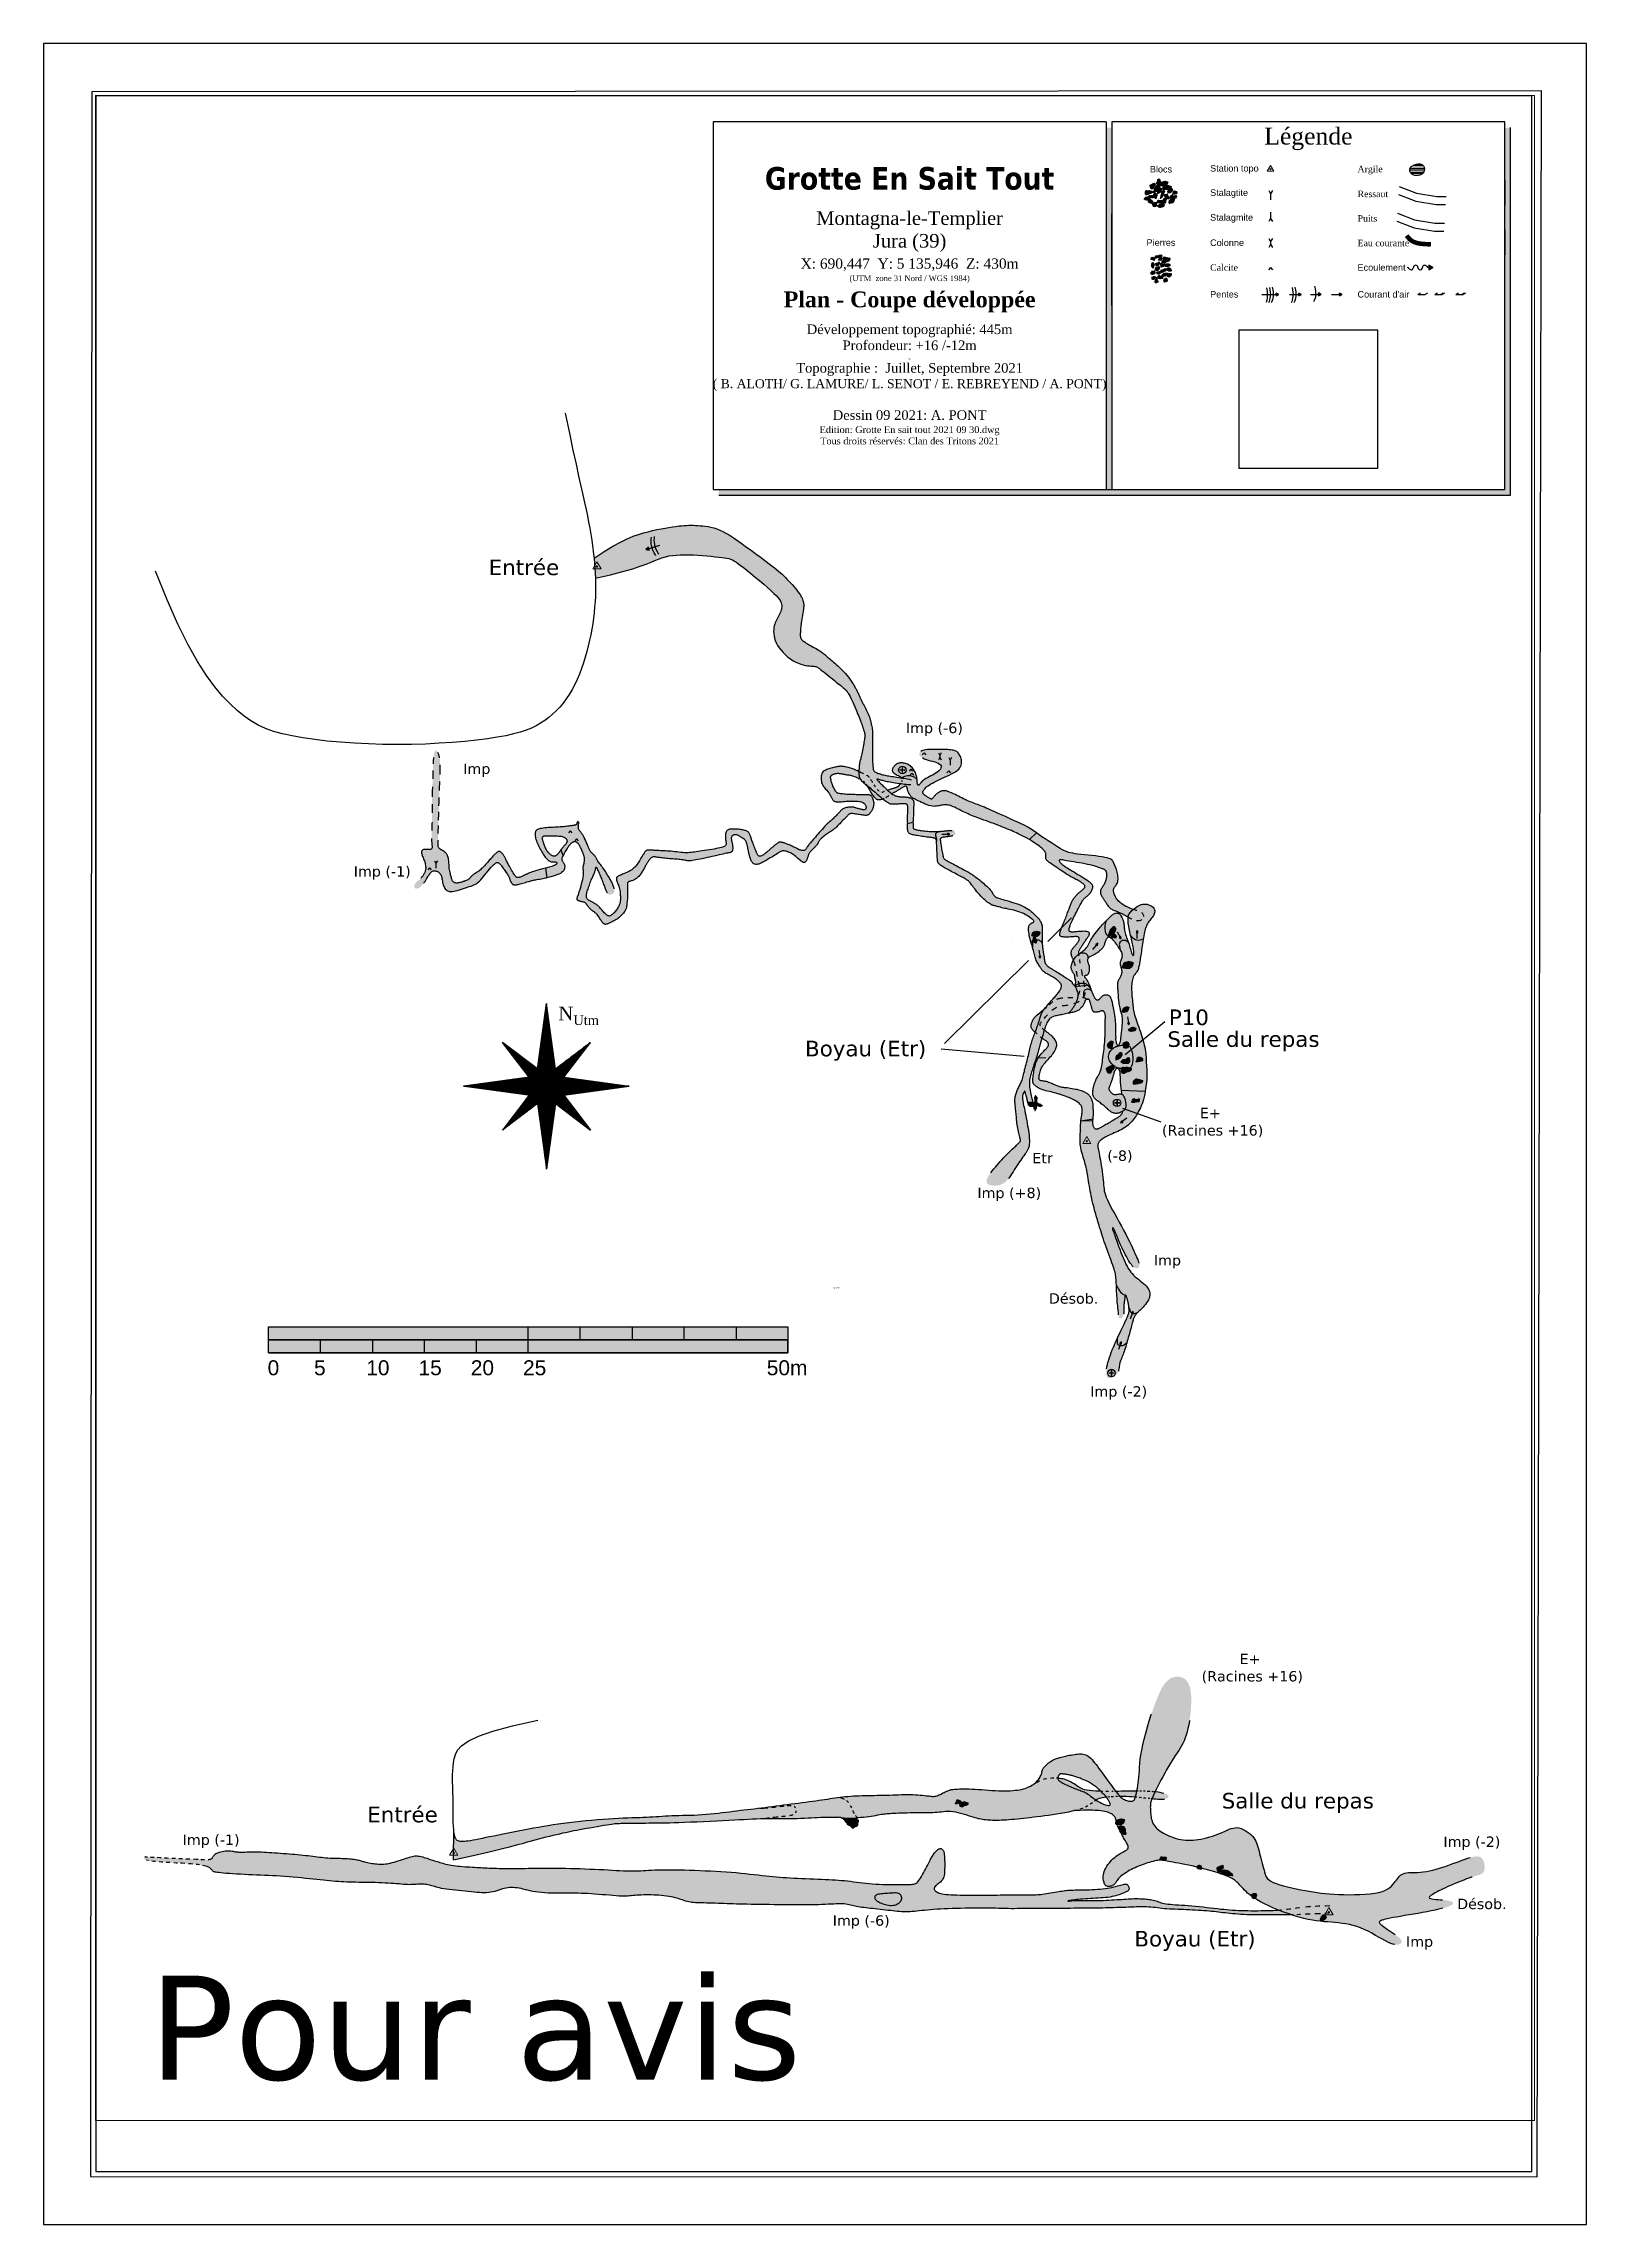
# Paper-space layout 'Tirage A3 Portrait' of a CAD drawing. Header units: metres, sheet in millimetres. Extents: x 0 to 297, y 0 to 420.
# The model-space entities are those that its viewports show. They can reach past a viewport. Long polylines and large blocks are cut down to what shows.
import ezdxf

# ---------------------------------------------------------------- set-up
doc = ezdxf.new("R2010")
doc.units = ezdxf.units.M
doc.header["$MEASUREMENT"] = 0
for name, color, linetype in [('Blocs - Actifs', 170, 'Continuous'), ('Blocs - Argiles', 32, 'Continuous'), ("Blocs - Courant d'air", 204, 'Continuous'), ('Blocs - Echelle', 250, 'Continuous'), ('Blocs - Pentes', 36, 'Continuous'), ('Blocs - Puits', 36, 'Continuous'), ('Espace Papier - Cadre Invisible', 7, 'Continuous'), ('Espace Papier - Cadre Visible', 250, 'Continuous'), ('Topo Dessin - Divers', 92, 'Continuous'), ('Topo Dessin - Fond', 254, 'Continuous'), ('Topo Dessin - Galeries', 10, 'Continuous'), ('Topo Dessin - Légendes Grosses', 176, 'Continuous'), ('Topo Dessin - Puits', 36, 'Continuous'), ('Topo Dessin - Spéléothèmes', 26, 'Continuous')]:
    doc.layers.add(name, color=color, linetype=linetype)
doc.styles.add('PUITS', font='WINGDNG3.TTF')
doc.linetypes.add('PUITS_1-', pattern='A,0.5,[139,SpeleoPuits.shx,S=1,R=0,X=0,Y=0],0.5', length=1)
doc.linetypes.add('PUITS_2', pattern='A,0.6,["p",PUITS,S=1,R=0,X=-0.4,Y=0],0.6', length=1.2)
doc.linetypes.add('PUITS_2-', pattern='A,0.6,["q",PUITS,S=1,R=0,X=-0.4,Y=-1],0.6', length=1.2)
doc.linetypes.add('RESSAUT_1', pattern='A,0.5,[136,SpeleoPuits.shx,S=1,R=0,X=0,Y=0],0.5', length=1)
doc.linetypes.add('RESSAUT_2', pattern='A,1,[136,SpeleoPuits.shx,S=1,R=0,X=0,Y=0],1', length=2)
picture_1 = doc.add_image_def('image1.jpg', size_in_pixel=(1674, 1674))

psp = doc.layouts.new('Tirage A3 Portrait')

# ---------------------------------------------------------------- texts
at = {"layer": 'Espace Papier - Cadre Visible', "insert": (20.2, 47.9), "char_height": 20, "attachment_point": 1}
psp.add_mtext_dynamic_manual_height_columns('{\\fVerdana|b0|i0|c0|p34;\\C1;Pour avis}', width=133.8145, gutter_width=1, heights=[0], dxfattribs=at)
at = {"layer": 'Topo Dessin - Fond', "insert": (152.1, 180.5), "char_height": 0.2, "attachment_point": 1}
psp.add_mtext_dynamic_manual_height_columns('En cours', width=124.1, gutter_width=1, heights=[0], dxfattribs=at)

msp = doc.modelspace()

# ---------------------------------------------------------------- texts
at = {"layer": 'Topo Dessin - Légendes Grosses', "linetype": 'Continuous', "attachment_point": 1}
for s, width, gutter_width, heights, insert, char_height in [('{\\fVerdana|b0|i0|c0|p34;Entrée}', 15.8781, 6.86, [2.51], (625.89, 253.37), 1.5), ('{\\fVerdana|b0|i0|c0|p34;Imp (-6)}', 6.9645, 12.5, [0.995], (666.05, 237.65), 1), ('{\\fVerdana|b0|i0|c0|p34;Imp}', 6.9645, 12.5, [0.995], (623.44, 233.72), 1), ('{\\fVerdana|b0|i0|c0|p34;Imp (-1)}', 6.9645, 12.5, [0.995], (612.9, 223.84), 1), ('{\\fVerdana|b0|i0|c0|p34;P10}', 4.4601, 6.86, [1.67], (691.36, 210.04), 1.5), ('{\\fVerdana|b0|i0|c0|p34;Salle du repas}', 15.8781, 6.86, [2.51], (691.22, 207.94), 1.5), ('{\\fVerdana|b0|i0|c0|p34;Boyau (Etr)}', 15.8781, 6.86, [2.51], (656.34, 207.03), 1.5), ('\\pxqc;{\\fVerdana|b0|i0|c0|p34;E+\\P (Racines +16)}', 10.5885, 6.86, [3.22], (690.06, 200.57), 1), ('{\\fVerdana|b0|i0|c0|p34;Etr}', 6.9645, 12.5, [0.995], (678.22, 196.23), 1), ('{\\fVerdana|b0|i0|c0|p34;(-8)}', 6.9645, 12.5, [0.995], (685.43, 196.46), 1), ('{\\fVerdana|b0|i0|c0|p34;Imp (+8)}', 6.9645, 12.5, [0.995], (672.93, 192.88), 1), ('{\\fVerdana|b0|i0|c0|p34;Imp}', 6.9645, 12.5, [0.995], (689.92, 186.39), 1), ('{\\fVerdana|b0|i0|c0|p34;Désob.}', 6.9645, 12.5, [0.995], (679.81, 182.71), 1), ('{\\fVerdana|b0|i0|c0|p34;Imp (-2)}', 6.9645, 12.5, [0.995], (683.79, 173.76), 1), ('\\pxqc;{\\fVerdana|b0|i0|c0|p34;E+\\P (Racines +16)}', 10.5885, 6.86, [3.22], (693.88, 148), 1), ('{\\fVerdana|b0|i0|c0|p34;Salle du repas}', 15.8781, 6.86, [2.51], (696.45, 134.6), 1.5), ('{\\fVerdana|b0|i0|c0|p34;Entrée}', 15.8781, 6.86, [2.51], (614.2, 133.27), 1.5), ('{\\fVerdana|b0|i0|c0|p34;Imp (-1)}', 6.9645, 12.5, [0.995], (596.43, 130.59), 1), ('{\\fVerdana|b0|i0|c0|p34;Imp (-2)}', 6.9645, 12.5, [0.995], (717.79, 130.4), 1), ('{\\fVerdana|b0|i0|c0|p34;Désob.}', 6.9645, 12.5, [0.995], (719.11, 124.41), 1), ('{\\fVerdana|b0|i0|c0|p34;Imp (-6)}', 6.9645, 12.5, [0.995], (659.01, 122.81), 1), ('{\\fVerdana|b0|i0|c0|p34;Boyau (Etr)}', 15.8781, 6.86, [2.51], (688.04, 121.31), 1.5), ('{\\fVerdana|b0|i0|c0|p34;Imp}', 6.9645, 12.5, [0.995], (714.19, 120.78), 1)]:
    msp.add_mtext_dynamic_manual_height_columns(s, width=width, gutter_width=gutter_width, heights=heights, dxfattribs=dict(at, insert=insert, char_height=char_height))

# ---------------------------------------------------------------- blocks, each defined once
blk = doc.blocks.new('*U116')
at = {"layer": 'Topo Dessin - Spéléothèmes'}
h = blk.add_hatch(color=255, dxfattribs=at)
h.dxf.hatch_style = 2
edge = h.paths.add_edge_path()
edge.add_spline(control_points=[(0.31, 1.06), (-0.01, 0.95), (-0.33, 0.74), (-0.65, 0.31), (-0.97, -0.12), (-1.08, -0.12), (-0.97, -0.44), (-0.86, -0.76), (-0.86, -1.08), (-0.54, -1.19), (-0.22, -1.3), (0.2, -1.3), (0.2, -1.3), (0.2, -1.3), (0.63, -1.4), (0.63, -0.87), (0.63, -0.33), (0.63, -0.23), (0.74, 0.1), (0.85, 0.42), (0.85, 0.84), (0.85, 0.84), (0.85, 0.84), (0.31, 1.06), (0.31, 1.06)], knot_values=[0, 0, 0, 0, 1, 1, 1, 2, 2, 2, 3, 3, 3, 4, 4, 4, 5, 5, 5, 6, 6, 6, 7, 7, 7, 8, 8, 8, 8], degree=3, periodic=0)
at = {"layer": 'Topo Dessin - Spéléothèmes', "lineweight": 5}
blk.add_lwpolyline([(-0.97, -0.44), (0.69, -0.05), (0.31, 1.06)], dxfattribs=at)
at = {"layer": 'Topo Dessin - Spéléothèmes', "lineweight": 9}
blk.add_open_spline([(0.31, 1.06), (-0.01, 0.95), (-0.33, 0.74), (-0.65, 0.31), (-0.97, -0.12), (-1.08, -0.12), (-0.97, -0.44), (-0.86, -0.76), (-0.86, -1.08), (-0.54, -1.19), (-0.22, -1.3), (0.2, -1.3), (0.2, -1.3), (0.2, -1.3), (0.63, -1.4), (0.63, -0.87), (0.63, -0.33), (0.63, -0.23), (0.74, 0.1), (0.85, 0.42), (0.85, 0.84), (0.85, 0.84), (0.85, 0.84), (0.31, 1.06), (0.31, 1.06)], degree=3, knots=[0, 0, 0, 0, 1, 1, 1, 2, 2, 2, 3, 3, 3, 4, 4, 4, 5, 5, 5, 6, 6, 6, 7, 7, 7, 8, 8, 8, 8], dxfattribs=at)
blk = doc.blocks.new('*U117')
at = {"layer": 'Topo Dessin - Spéléothèmes'}
h = blk.add_hatch(color=255, dxfattribs=at)
h.dxf.hatch_style = 2
edge = h.paths.add_edge_path()
edge.add_spline(control_points=[(-0.64, 0.86), (-0.64, 0.86), (-1.18, 0.86), (-1.07, 0.43), (-0.96, 0), (-0.75, -0.75), (-0.75, -0.75), (-0.75, -0.75), (-0.11, -0.96), (-0.11, -0.96), (-0.11, -0.96), (0.64, -0.75), (0.64, -0.75), (0.64, -0.75), (0.96, 0.32), (0.96, 0.32), (0.96, 0.32), (0.75, 0.96), (0.75, 0.96), (0.75, 0.96), (0.11, 1.18), (0.11, 1.18), (0.11, 1.18), (-0.64, 0.86), (-0.64, 0.86)], knot_values=[0, 0, 0, 0, 1, 1, 1, 2, 2, 2, 3, 3, 3, 4, 4, 4, 5, 5, 5, 6, 6, 6, 7, 7, 7, 8, 8, 8, 8], degree=3, periodic=0)
at = {"layer": 'Topo Dessin - Spéléothèmes', "lineweight": 5}
blk.add_lwpolyline([(-0.96, 0.75), (0, 0), (0.96, 0.32)], dxfattribs=at)
at = {"layer": 'Topo Dessin - Spéléothèmes', "lineweight": 9}
blk.add_open_spline([(-0.64, 0.86), (-0.64, 0.86), (-1.18, 0.86), (-1.07, 0.43), (-0.96, 0), (-0.75, -0.75), (-0.75, -0.75), (-0.75, -0.75), (-0.11, -0.96), (-0.11, -0.96), (-0.11, -0.96), (0.64, -0.75), (0.64, -0.75), (0.64, -0.75), (0.96, 0.32), (0.96, 0.32), (0.96, 0.32), (0.75, 0.96), (0.75, 0.96), (0.75, 0.96), (0.11, 1.18), (0.11, 1.18), (0.11, 1.18), (-0.64, 0.86), (-0.64, 0.86)], degree=3, knots=[0, 0, 0, 0, 1, 1, 1, 2, 2, 2, 3, 3, 3, 4, 4, 4, 5, 5, 5, 6, 6, 6, 7, 7, 7, 8, 8, 8, 8], dxfattribs=at)
blk = doc.blocks.new('*U118')
at = {"layer": 'Topo Dessin - Spéléothèmes'}
h = blk.add_hatch(color=255, dxfattribs=at)
h.dxf.hatch_style = 2
edge = h.paths.add_edge_path()
edge.add_spline(control_points=[(-0.43, 0.75), (-0.86, 0.86), (-1.39, 1.28), (-1.5, 0.32), (-1.6, -0.64), (-1.39, -0.96), (-0.96, -1.07), (-0.53, -1.18), (-0.64, -0.96), (-0.21, -0.86), (0.21, -0.75), (0.21, -0.53), (0.54, -0.53), (0.86, -0.53), (1.07, -0.43), (1.39, -0.21), (1.71, 0), (1.71, 0.32), (1.71, 0.32), (1.71, 0.32), (1.39, 0.75), (0.96, 0.75), (0.54, 0.75), (0.21, 0.96), (0.21, 0.96), (0.21, 0.96), (-0.43, 0.75), (-0.43, 0.75)], knot_values=[0, 0, 0, 0, 1, 1, 1, 2, 2, 2, 3, 3, 3, 4, 4, 4, 5, 5, 5, 6, 6, 6, 7, 7, 7, 8, 8, 8, 9, 9, 9, 9], degree=3, periodic=0)
at = {"layer": 'Topo Dessin - Spéléothèmes', "lineweight": 5}
for points in [[(-1.34, 0.82), (-0.86, -0.11), (0, 0), (0.96, 0.32), (1.71, 0.32)], [(-0.86, -0.11), (-0.75, -0.75), (-0.96, -1.07)]]:
    blk.add_lwpolyline(points, dxfattribs=at)
at = {"layer": 'Topo Dessin - Spéléothèmes', "lineweight": 9}
blk.add_open_spline([(-0.43, 0.75), (-0.86, 0.86), (-1.39, 1.28), (-1.5, 0.32), (-1.6, -0.64), (-1.39, -0.96), (-0.96, -1.07), (-0.53, -1.18), (-0.64, -0.96), (-0.21, -0.86), (0.21, -0.75), (0.21, -0.53), (0.54, -0.53), (0.86, -0.53), (1.07, -0.43), (1.39, -0.21), (1.71, 0), (1.71, 0.32), (1.71, 0.32), (1.71, 0.32), (1.39, 0.75), (0.96, 0.75), (0.54, 0.75), (0.21, 0.96), (0.21, 0.96), (0.21, 0.96), (-0.43, 0.75), (-0.43, 0.75)], degree=3, knots=[0, 0, 0, 0, 1, 1, 1, 2, 2, 2, 3, 3, 3, 4, 4, 4, 5, 5, 5, 6, 6, 6, 7, 7, 7, 8, 8, 8, 9, 9, 9, 9], dxfattribs=at)
blk = doc.blocks.new('block 521')
at = {"layer": 'Topo Dessin - Spéléothèmes'}
h = blk.add_hatch(color=255, dxfattribs=at)
h.dxf.hatch_style = 2
edge = h.paths.add_edge_path()
edge.add_spline(control_points=[(0, 0.32), (-0.75, 0.54), (-0.75, 0.86), (-1.07, 0.64), (-1.39, 0.43), (-1.39, 0.43), (-1.6, 0.11), (-1.82, -0.21), (-1.82, -0.11), (-1.82, -0.53), (-1.82, -0.96), (-1.71, -0.75), (-1.28, -0.86), (-0.86, -0.96), (-0.64, -0.64), (-0.32, -0.64), (0, -0.64), (0, -0.43), (0.32, -0.53), (0.64, -0.64), (1.07, -0.64), (1.07, -0.64), (1.07, -0.64), (1.28, 0), (1.28, 0), (1.28, 0), (1.18, 0.54), (1.18, 0.54), (1.18, 0.54), (1.07, 0.64), (0.75, 0.54), (0.43, 0.43), (0, 0.32), (0, 0.32)], knot_values=[0, 0, 0, 0, 1, 1, 1, 2, 2, 2, 3, 3, 3, 4, 4, 4, 5, 5, 5, 6, 6, 6, 7, 7, 7, 8, 8, 8, 9, 9, 9, 10, 10, 10, 11, 11, 11, 11], degree=3, periodic=0)
at = {"layer": 'Topo Dessin - Spéléothèmes', "lineweight": 5}
for points in [[(-1.07, 0.64), (-0.86, -0.21), (0, 0), (0.75, 0), (1.28, 0)], [(-0.86, -0.21), (-1.28, -0.86)]]:
    blk.add_lwpolyline(points, dxfattribs=at)
at = {"layer": 'Topo Dessin - Spéléothèmes', "lineweight": 9}
blk.add_open_spline([(0, 0.32), (-0.75, 0.54), (-0.75, 0.86), (-1.07, 0.64), (-1.39, 0.43), (-1.39, 0.43), (-1.6, 0.11), (-1.82, -0.21), (-1.82, -0.11), (-1.82, -0.53), (-1.82, -0.96), (-1.71, -0.75), (-1.28, -0.86), (-0.86, -0.96), (-0.64, -0.64), (-0.32, -0.64), (0, -0.64), (0, -0.43), (0.32, -0.53), (0.64, -0.64), (1.07, -0.64), (1.07, -0.64), (1.07, -0.64), (1.28, 0), (1.28, 0), (1.28, 0), (1.18, 0.54), (1.18, 0.54), (1.18, 0.54), (1.07, 0.64), (0.75, 0.54), (0.43, 0.43), (0, 0.32), (0, 0.32)], degree=3, knots=[0, 0, 0, 0, 1, 1, 1, 2, 2, 2, 3, 3, 3, 4, 4, 4, 5, 5, 5, 6, 6, 6, 7, 7, 7, 8, 8, 8, 9, 9, 9, 10, 10, 10, 11, 11, 11, 11], dxfattribs=at)
blk = doc.blocks.new('*U119')
at = {"layer": 'Topo Dessin - Spéléothèmes'}
h = blk.add_hatch(color=255, dxfattribs=at)
h.dxf.hatch_style = 2
edge = h.paths.add_edge_path()
edge.add_spline(control_points=[(-0.11, 1.18), (-0.53, 0.75), (-1.07, 0.53), (-1.18, 0.11), (-1.28, -0.32), (-1.28, -0.32), (-1.28, -0.64), (-1.28, -0.96), (-1.18, -1.07), (-0.53, -0.96), (0.11, -0.86), (0.86, -0.75), (0.86, -0.75), (0.86, -0.75), (1.39, -0.53), (1.71, -0.53), (2.03, -0.53), (2.25, -0.21), (2.25, -0.21), (2.25, -0.21), (2.57, 0.43), (2.57, 0.43), (2.57, 0.43), (2.25, 0.75), (1.82, 0.75), (1.39, 0.75), (1.18, 1.07), (0.75, 1.07), (0.32, 1.07), (-0.11, 1.18), (-0.11, 1.18)], knot_values=[0, 0, 0, 0, 1, 1, 1, 2, 2, 2, 3, 3, 3, 4, 4, 4, 5, 5, 5, 6, 6, 6, 7, 7, 7, 8, 8, 8, 9, 9, 9, 10, 10, 10, 10], degree=3, periodic=0)
at = {"layer": 'Topo Dessin - Spéléothèmes', "lineweight": 5}
for points in [[(0, 0), (-0.53, -0.96)], [(-0.11, 1.18), (0, 0), (1.07, 0.11), (1.93, 0.32), (2.57, 0.43)]]:
    blk.add_lwpolyline(points, dxfattribs=at)
at = {"layer": 'Topo Dessin - Spéléothèmes', "lineweight": 9}
blk.add_open_spline([(-0.11, 1.18), (-0.53, 0.75), (-1.07, 0.53), (-1.18, 0.11), (-1.28, -0.32), (-1.28, -0.32), (-1.28, -0.64), (-1.28, -0.96), (-1.18, -1.07), (-0.53, -0.96), (0.11, -0.86), (0.86, -0.75), (0.86, -0.75), (0.86, -0.75), (1.39, -0.53), (1.71, -0.53), (2.03, -0.53), (2.25, -0.21), (2.25, -0.21), (2.25, -0.21), (2.57, 0.43), (2.57, 0.43), (2.57, 0.43), (2.25, 0.75), (1.82, 0.75), (1.39, 0.75), (1.18, 1.07), (0.75, 1.07), (0.32, 1.07), (-0.11, 1.18), (-0.11, 1.18)], degree=3, knots=[0, 0, 0, 0, 1, 1, 1, 2, 2, 2, 3, 3, 3, 4, 4, 4, 5, 5, 5, 6, 6, 6, 7, 7, 7, 8, 8, 8, 9, 9, 9, 10, 10, 10, 10], dxfattribs=at)
blk = doc.blocks.new('*U120')
at = {"layer": 'Topo Dessin - Spéléothèmes'}
h = blk.add_hatch(color=255, dxfattribs=at)
h.dxf.hatch_style = 2
edge = h.paths.add_edge_path()
edge.add_spline(control_points=[(0.46, 1.38), (0.46, 1.38), (-0.39, 0.74), (-0.39, 0.31), (-0.39, -0.12), (-0.71, -0.97), (-0.71, -0.97), (-0.71, -0.97), (-0.93, -1.72), (-0.93, -1.72), (-0.93, -1.72), (-1.14, -2.26), (-0.82, -2.15), (-0.5, -2.04), (-0.07, -1.4), (-0.07, -1.4), (-0.07, -1.4), (0.03, -1.08), (0.25, -0.76), (0.46, -0.44), (0.57, 0.2), (0.57, 0.2), (0.57, 0.2), (0.89, 0.52), (1, 0.95), (1.1, 1.38), (0.46, 1.38), (0.46, 1.38)], knot_values=[0, 0, 0, 0, 1, 1, 1, 2, 2, 2, 3, 3, 3, 4, 4, 4, 5, 5, 5, 6, 6, 6, 7, 7, 7, 8, 8, 8, 9, 9, 9, 9], degree=3, periodic=0)
at = {"layer": 'Topo Dessin - Spéléothèmes', "lineweight": 5}
blk.add_lwpolyline([(-0.57, -0.56), (0.5, -0.1), (0.46, 1.38)], dxfattribs=at)
at = {"layer": 'Topo Dessin - Spéléothèmes', "lineweight": 9}
blk.add_open_spline([(0.46, 1.38), (0.46, 1.38), (-0.39, 0.74), (-0.39, 0.31), (-0.39, -0.12), (-0.71, -0.97), (-0.71, -0.97), (-0.71, -0.97), (-0.93, -1.72), (-0.93, -1.72), (-0.93, -1.72), (-1.14, -2.26), (-0.82, -2.15), (-0.5, -2.04), (-0.07, -1.4), (-0.07, -1.4), (-0.07, -1.4), (0.03, -1.08), (0.25, -0.76), (0.46, -0.44), (0.57, 0.2), (0.57, 0.2), (0.57, 0.2), (0.89, 0.52), (1, 0.95), (1.1, 1.38), (0.46, 1.38), (0.46, 1.38)], degree=3, knots=[0, 0, 0, 0, 1, 1, 1, 2, 2, 2, 3, 3, 3, 4, 4, 4, 5, 5, 5, 6, 6, 6, 7, 7, 7, 8, 8, 8, 9, 9, 9, 9], dxfattribs=at)
blk = doc.blocks.new('*U121')
at = {"layer": 'Topo Dessin - Spéléothèmes'}
h = blk.add_hatch(color=255, dxfattribs=at)
h.dxf.hatch_style = 2
edge = h.paths.add_edge_path()
edge.add_spline(control_points=[(-0.95, 0.96), (-0.95, 0.96), (-1.17, 0.11), (-0.74, -0.21), (-0.31, -0.54), (-0.81, -0.46), (-0.31, -0.54), (0.44, -0.96), (0.76, -1.18), (0.76, -1.18), (0.76, -1.18), (1.08, -0.96), (0.97, -0.54), (0.87, -0.11), (1.08, -0.54), (0.87, -0.11), (0.65, 0.32), (0.44, 1.07), (0.44, 1.07), (0.44, 1.07), (-0.1, 1.07), (-0.1, 1.07), (-0.1, 1.07), (-0.95, 0.96), (-0.95, 0.96)], knot_values=[0, 0, 0, 0, 1, 1, 1, 2, 2, 2, 3, 3, 3, 4, 4, 4, 5, 5, 5, 6, 6, 6, 7, 7, 7, 8, 8, 8, 8], degree=3, periodic=0)
at = {"layer": 'Topo Dessin - Spéléothèmes', "lineweight": 5}
for points in [[(-0.95, 0.96), (0.23, 0.21), (0.87, -0.11)], [(0.87, -0.11), (0.23, -0.86)]]:
    blk.add_lwpolyline(points, dxfattribs=at)
at = {"layer": 'Topo Dessin - Spéléothèmes', "lineweight": 9}
blk.add_open_spline([(-0.95, 0.96), (-0.95, 0.96), (-1.17, 0.11), (-0.74, -0.21), (-0.31, -0.54), (-0.81, -0.46), (-0.31, -0.54), (0.44, -0.96), (0.76, -1.18), (0.76, -1.18), (0.76, -1.18), (1.08, -0.96), (0.97, -0.54), (0.87, -0.11), (1.08, -0.54), (0.87, -0.11), (0.65, 0.32), (0.44, 1.07), (0.44, 1.07), (0.44, 1.07), (-0.1, 1.07), (-0.1, 1.07), (-0.1, 1.07), (-0.95, 0.96), (-0.95, 0.96)], degree=3, knots=[0, 0, 0, 0, 1, 1, 1, 2, 2, 2, 3, 3, 3, 4, 4, 4, 5, 5, 5, 6, 6, 6, 7, 7, 7, 8, 8, 8, 8], dxfattribs=at)
blk = doc.blocks.new('*U122')
at = {"layer": 'Topo Dessin - Spéléothèmes'}
h = blk.add_hatch(color=255, dxfattribs=at)
h.dxf.hatch_style = 2
edge = h.paths.add_edge_path()
edge.add_spline(control_points=[(-0.35, 1.04), (-0.35, 1.04), (-0.99, 0.4), (-1.1, 0.08), (-1.2, -0.24), (-1.2, -0.89), (-1.2, -0.89), (-1.2, -0.89), (-1.63, -1.53), (-1.63, -1.53), (-1.63, -1.53), (-1.74, -1.85), (-1.74, -1.85), (-1.74, -1.85), (-1.1, -1.95), (-1.1, -1.95), (-1.1, -1.95), (-0.24, -1.42), (-0.24, -1.42), (-0.24, -1.42), (0.29, -1.1), (0.29, -1.1), (0.29, -1.1), (0.62, -0.99), (0.83, -0.56), (1.04, -0.14), (1.47, 0.61), (1.47, 0.61), (1.47, 0.61), (1.36, 1.04), (1.36, 1.04), (1.36, 1.04), (1.04, 1.57), (1.04, 1.57), (1.04, 1.57), (1.28, 1.98), (0.85, 1.87), (0.42, 1.77), (0.72, 2.11), (0.19, 1.57), (-0.35, 1.04), (-0.35, 1.04), (-0.35, 1.04)], knot_values=[0, 0, 0, 0, 1, 1, 1, 2, 2, 2, 3, 3, 3, 4, 4, 4, 5, 5, 5, 6, 6, 6, 7, 7, 7, 8, 8, 8, 9, 9, 9, 10, 10, 10, 11, 11, 11, 12, 12, 12, 13, 13, 13, 14, 14, 14, 14], degree=3, periodic=0)
at = {"layer": 'Topo Dessin - Spéléothèmes', "lineweight": 5}
blk.add_lwpolyline([(1.04, 1.57), (0.94, 0.72), (0.83, -0.56), (-0.03, -0.78), (-0.78, -0.89), (-1.2, -0.89)], dxfattribs=at)
at = {"layer": 'Topo Dessin - Spéléothèmes', "lineweight": 9}
blk.add_open_spline([(-0.35, 1.04), (-0.35, 1.04), (-0.99, 0.4), (-1.1, 0.08), (-1.2, -0.24), (-1.2, -0.89), (-1.2, -0.89), (-1.2, -0.89), (-1.63, -1.53), (-1.63, -1.53), (-1.63, -1.53), (-1.74, -1.85), (-1.74, -1.85), (-1.74, -1.85), (-1.1, -1.95), (-1.1, -1.95), (-1.1, -1.95), (-0.24, -1.42), (-0.24, -1.42), (-0.24, -1.42), (0.29, -1.1), (0.29, -1.1), (0.29, -1.1), (0.62, -0.99), (0.83, -0.56), (1.04, -0.14), (1.47, 0.61), (1.47, 0.61), (1.47, 0.61), (1.36, 1.04), (1.36, 1.04), (1.36, 1.04), (1.04, 1.57), (1.04, 1.57), (1.04, 1.57), (1.28, 1.98), (0.85, 1.87), (0.42, 1.77), (0.72, 2.11), (0.19, 1.57), (-0.35, 1.04), (-0.35, 1.04), (-0.35, 1.04)], degree=3, knots=[0, 0, 0, 0, 1, 1, 1, 2, 2, 2, 3, 3, 3, 4, 4, 4, 5, 5, 5, 6, 6, 6, 7, 7, 7, 8, 8, 8, 9, 9, 9, 10, 10, 10, 11, 11, 11, 12, 12, 12, 13, 13, 13, 14, 14, 14, 14], dxfattribs=at)
blk = doc.blocks.new('*U123')
at = {"layer": 'Topo Dessin - Spéléothèmes'}
h = blk.add_hatch(color=255, dxfattribs=at)
h.dxf.hatch_style = 2
edge = h.paths.add_edge_path()
edge.add_spline(control_points=[(-0.21, 0.75), (-0.21, 0.75), (-0.86, 0.32), (-0.86, 0.32), (-0.86, 0.32), (-0.96, -0.11), (-0.75, -0.53), (-0.53, -0.96), (-0.21, -1.28), (-0.21, -1.28), (-0.21, -1.28), (0.53, -1.28), (0.53, -1.28), (0.53, -1.28), (1.07, -0.21), (1.07, -0.21), (1.07, -0.21), (1.71, 0.11), (1.6, 0.53), (1.5, 0.96), (1.6, 1.28), (1.28, 1.28), (0.96, 1.28), (0.11, 0.86), (0.11, 0.86), (0.11, 0.86), (-0.21, 0.75), (-0.21, 0.75)], knot_values=[0, 0, 0, 0, 1, 1, 1, 2, 2, 2, 3, 3, 3, 4, 4, 4, 5, 5, 5, 6, 6, 6, 7, 7, 7, 8, 8, 8, 9, 9, 9, 9], degree=3, periodic=0)
at = {"layer": 'Topo Dessin - Spéléothèmes', "lineweight": 5}
for points in [[(-0.86, 0.32), (0, 0), (0.86, 0.43), (1.6, 0.53)], [(0, 0), (0.32, -0.53), (0.53, -1.28)]]:
    blk.add_lwpolyline(points, dxfattribs=at)
at = {"layer": 'Topo Dessin - Spéléothèmes', "lineweight": 9}
blk.add_open_spline([(-0.21, 0.75), (-0.21, 0.75), (-0.86, 0.32), (-0.86, 0.32), (-0.86, 0.32), (-0.96, -0.11), (-0.75, -0.53), (-0.53, -0.96), (-0.21, -1.28), (-0.21, -1.28), (-0.21, -1.28), (0.53, -1.28), (0.53, -1.28), (0.53, -1.28), (1.07, -0.21), (1.07, -0.21), (1.07, -0.21), (1.71, 0.11), (1.6, 0.53), (1.5, 0.96), (1.6, 1.28), (1.28, 1.28), (0.96, 1.28), (0.11, 0.86), (0.11, 0.86), (0.11, 0.86), (-0.21, 0.75), (-0.21, 0.75)], degree=3, knots=[0, 0, 0, 0, 1, 1, 1, 2, 2, 2, 3, 3, 3, 4, 4, 4, 5, 5, 5, 6, 6, 6, 7, 7, 7, 8, 8, 8, 9, 9, 9, 9], dxfattribs=at)
blk = doc.blocks.new('*U124')
at = {"layer": 'Topo Dessin - Spéléothèmes'}
h = blk.add_hatch(color=255, dxfattribs=at)
h.dxf.hatch_style = 2
edge = h.paths.add_edge_path()
edge.add_spline(control_points=[(-0.3, 0.8), (-0.3, 0.8), (-0.73, 0.48), (-1.05, 0.16), (-1.37, -0.17), (-1.26, -0.59), (-1.26, -0.59), (-1.26, -0.59), (-0.94, -1.13), (-0.94, -1.13), (-0.94, -1.13), (0.56, -0.81), (0.56, -0.81), (0.56, -0.81), (1.2, 0.05), (1.2, 0.05), (1.2, 0.05), (1.41, 0.91), (1.41, 0.91), (1.41, 0.91), (0.56, 1.23), (0.56, 1.23), (0.56, 1.23), (-0.3, 0.8), (-0.3, 0.8)], knot_values=[0, 0, 0, 0, 1, 1, 1, 2, 2, 2, 3, 3, 3, 4, 4, 4, 5, 5, 5, 6, 6, 6, 7, 7, 7, 8, 8, 8, 8], degree=3, periodic=0)
at = {"layer": 'Topo Dessin - Spéléothèmes', "lineweight": 5}
blk.add_lwpolyline([(0.56, 1.23), (0.34, 0.16), (-0.19, -0.49), (-0.94, -1.13)], dxfattribs=at)
at = {"layer": 'Topo Dessin - Spéléothèmes', "lineweight": 9}
blk.add_open_spline([(-0.3, 0.8), (-0.3, 0.8), (-0.73, 0.48), (-1.05, 0.16), (-1.37, -0.17), (-1.26, -0.59), (-1.26, -0.59), (-1.26, -0.59), (-0.94, -1.13), (-0.94, -1.13), (-0.94, -1.13), (0.56, -0.81), (0.56, -0.81), (0.56, -0.81), (1.2, 0.05), (1.2, 0.05), (1.2, 0.05), (1.41, 0.91), (1.41, 0.91), (1.41, 0.91), (0.56, 1.23), (0.56, 1.23), (0.56, 1.23), (-0.3, 0.8), (-0.3, 0.8)], degree=3, knots=[0, 0, 0, 0, 1, 1, 1, 2, 2, 2, 3, 3, 3, 4, 4, 4, 5, 5, 5, 6, 6, 6, 7, 7, 7, 8, 8, 8, 8], dxfattribs=at)
blk = doc.blocks.new('*U125')
at = {"layer": 'Topo Dessin - Spéléothèmes'}
h = blk.add_hatch(color=255, dxfattribs=at)
h.dxf.hatch_style = 2
edge = h.paths.add_edge_path()
edge.add_spline(control_points=[(-0.12, 1.18), (-0.12, 1.18), (-0.44, 0.86), (-0.76, 0.43), (-1.08, 0), (-1.19, 0), (-1.19, -0.32), (-1.19, -0.64), (-0.98, -1.07), (-0.98, -1.07), (-0.98, -1.07), (-0.02, -0.85), (-0.02, -0.85), (-0.02, -0.85), (0.63, -0.42), (0.63, -0.42), (0.63, -0.42), (1.16, 0.33), (1.16, 0.33), (1.16, 0.33), (0.63, 1.18), (0.63, 1.18), (0.63, 1.18), (-0.12, 1.18), (-0.12, 1.18)], knot_values=[0, 0, 0, 0, 1, 1, 1, 2, 2, 2, 3, 3, 3, 4, 4, 4, 5, 5, 5, 6, 6, 6, 7, 7, 7, 8, 8, 8, 8], degree=3, periodic=0)
at = {"layer": 'Topo Dessin - Spéléothèmes', "lineweight": 5}
blk.add_lwpolyline([(-0.12, 1.18), (0.63, -0.42)], dxfattribs=at)
at = {"layer": 'Topo Dessin - Spéléothèmes', "lineweight": 9}
blk.add_open_spline([(-0.12, 1.18), (-0.12, 1.18), (-0.44, 0.86), (-0.76, 0.43), (-1.08, 0), (-1.19, 0), (-1.19, -0.32), (-1.19, -0.64), (-0.98, -1.07), (-0.98, -1.07), (-0.98, -1.07), (-0.02, -0.85), (-0.02, -0.85), (-0.02, -0.85), (0.63, -0.42), (0.63, -0.42), (0.63, -0.42), (1.16, 0.33), (1.16, 0.33), (1.16, 0.33), (0.63, 1.18), (0.63, 1.18), (0.63, 1.18), (-0.12, 1.18), (-0.12, 1.18)], degree=3, knots=[0, 0, 0, 0, 1, 1, 1, 2, 2, 2, 3, 3, 3, 4, 4, 4, 5, 5, 5, 6, 6, 6, 7, 7, 7, 8, 8, 8, 8], dxfattribs=at)
blk = doc.blocks.new('*U108')
at = {"layer": 'Topo Dessin - Spéléothèmes'}
h = blk.add_hatch(color=255, dxfattribs=at)
h.dxf.hatch_style = 2
edge = h.paths.add_edge_path()
edge.add_spline(control_points=[(0.21, 1.07), (-0.21, 1.07), (-0.86, 0.86), (-1.28, 0.43), (-1.71, 0), (-2.14, 0.43), (-1.71, 0), (-1.28, -0.43), (-0.96, -0.64), (-0.64, -0.64), (-0.32, -0.64), (-0.11, -0.43), (0.21, -0.43), (0.53, -0.43), (0.96, -0.21), (0.96, -0.21), (0.96, -0.21), (1.28, 0.75), (1.28, 0.75), (1.28, 0.75), (0.21, 1.07), (0.21, 1.07)], knot_values=[0, 0, 0, 0, 1, 1, 1, 2, 2, 2, 3, 3, 3, 4, 4, 4, 5, 5, 5, 6, 6, 6, 7, 7, 7, 7], degree=3, periodic=0)
at = {"layer": 'Topo Dessin - Spéléothèmes', "lineweight": 5}
for points in [[(0.21, 1.07), (0, 0), (-0.64, -0.64)], [(0, 0), (1.28, 0.75)]]:
    blk.add_lwpolyline(points, dxfattribs=at)
at = {"layer": 'Topo Dessin - Spéléothèmes', "color": 0, "lineweight": 5}
blk.add_lwpolyline([(0, 0), (0, 0)], dxfattribs=at)
at = {"layer": 'Topo Dessin - Spéléothèmes', "lineweight": 9}
blk.add_open_spline([(0.21, 1.07), (-0.21, 1.07), (-0.86, 0.86), (-1.28, 0.43), (-1.71, 0), (-2.14, 0.43), (-1.71, 0), (-1.28, -0.43), (-0.96, -0.64), (-0.64, -0.64), (-0.32, -0.64), (-0.11, -0.43), (0.21, -0.43), (0.53, -0.43), (0.96, -0.21), (0.96, -0.21), (0.96, -0.21), (1.28, 0.75), (1.28, 0.75), (1.28, 0.75), (0.21, 1.07), (0.21, 1.07)], degree=3, knots=[0, 0, 0, 0, 1, 1, 1, 2, 2, 2, 3, 3, 3, 4, 4, 4, 5, 5, 5, 6, 6, 6, 7, 7, 7, 7], dxfattribs=at)
blk = doc.blocks.new('*U109')
at = {"layer": 'Topo Dessin - Spéléothèmes'}
h = blk.add_hatch(color=255, dxfattribs=at)
h.dxf.hatch_style = 2
edge = h.paths.add_edge_path()
edge.add_spline(control_points=[(-0.32, 0.53), (-0.32, 0.53), (-0.64, 0.86), (-0.96, 0.21), (-1.28, -0.43), (-1.28, -0.43), (-1.28, -0.43), (-1.28, -0.43), (-0.64, -0.64), (-0.21, -0.75), (0.21, -0.86), (0.64, -0.75), (0.64, -0.75), (0.64, -0.75), (1.28, -0.21), (1.28, -0.21), (1.28, -0.21), (1.5, 0.43), (1.18, 0.43), (0.86, 0.43), (0.32, 0.43), (0.32, 0.43), (0.32, 0.43), (-0.32, 0.53), (-0.32, 0.53)], knot_values=[0, 0, 0, 0, 1, 1, 1, 2, 2, 2, 3, 3, 3, 4, 4, 4, 5, 5, 5, 6, 6, 6, 7, 7, 7, 8, 8, 8, 8], degree=3, periodic=0)
at = {"layer": 'Topo Dessin - Spéléothèmes', "lineweight": 5}
for points in [[(-1.28, -0.43), (0, 0), (1.28, -0.21)], [(0, 0), (0.32, -0.79)]]:
    blk.add_lwpolyline(points, dxfattribs=at)
at = {"layer": 'Topo Dessin - Spéléothèmes', "lineweight": 9}
blk.add_open_spline([(-0.32, 0.53), (-0.32, 0.53), (-0.64, 0.86), (-0.96, 0.21), (-1.28, -0.43), (-1.28, -0.43), (-1.28, -0.43), (-1.28, -0.43), (-0.64, -0.64), (-0.21, -0.75), (0.21, -0.86), (0.64, -0.75), (0.64, -0.75), (0.64, -0.75), (1.28, -0.21), (1.28, -0.21), (1.28, -0.21), (1.5, 0.43), (1.18, 0.43), (0.86, 0.43), (0.32, 0.43), (0.32, 0.43), (0.32, 0.43), (-0.32, 0.53), (-0.32, 0.53)], degree=3, knots=[0, 0, 0, 0, 1, 1, 1, 2, 2, 2, 3, 3, 3, 4, 4, 4, 5, 5, 5, 6, 6, 6, 7, 7, 7, 8, 8, 8, 8], dxfattribs=at)
blk = doc.blocks.new('*U110')
at = {"layer": 'Topo Dessin - Spéléothèmes'}
h = blk.add_hatch(color=255, dxfattribs=at)
h.dxf.hatch_style = 2
edge = h.paths.add_edge_path()
edge.add_spline(control_points=[(-0.76, 0.29), (-1.51, 0.4), (-2.48, 0.4), (-2.48, 0.08), (-2.48, -0.24), (-1.94, -0.46), (-1.94, -0.46), (-1.94, -0.46), (-1.94, -0.56), (-1.3, -0.67), (-0.66, -0.78), (-0.76, -0.46), (-0.23, -0.67), (0.3, -0.88), (0.3, -1.52), (0.63, -0.67), (0.95, 0.19), (1.05, 0.19), (0.95, 0.51), (0.84, 0.83), (0.95, 1.26), (0.52, 1.26), (0.09, 1.26), (-0.02, 1.47), (-0.23, 1.15), (-0.44, 0.83), (-0.76, 0.29), (-0.76, 0.29)], knot_values=[0, 0, 0, 0, 1, 1, 1, 2, 2, 2, 3, 3, 3, 4, 4, 4, 5, 5, 5, 6, 6, 6, 7, 7, 7, 8, 8, 8, 9, 9, 9, 9], degree=3, periodic=0)
at = {"layer": 'Topo Dessin - Spéléothèmes', "lineweight": 5}
blk.add_lwpolyline([(-0.76, 0.29), (0.95, 0.51)], dxfattribs=at)
at = {"layer": 'Topo Dessin - Spéléothèmes', "lineweight": 9}
blk.add_open_spline([(-0.76, 0.29), (-1.51, 0.4), (-2.48, 0.4), (-2.48, 0.08), (-2.48, -0.24), (-1.94, -0.46), (-1.94, -0.46), (-1.94, -0.46), (-1.94, -0.56), (-1.3, -0.67), (-0.66, -0.78), (-0.76, -0.46), (-0.23, -0.67), (0.3, -0.88), (0.3, -1.52), (0.63, -0.67), (0.95, 0.19), (1.05, 0.19), (0.95, 0.51), (0.84, 0.83), (0.95, 1.26), (0.52, 1.26), (0.09, 1.26), (-0.02, 1.47), (-0.23, 1.15), (-0.44, 0.83), (-0.76, 0.29), (-0.76, 0.29)], degree=3, knots=[0, 0, 0, 0, 1, 1, 1, 2, 2, 2, 3, 3, 3, 4, 4, 4, 5, 5, 5, 6, 6, 6, 7, 7, 7, 8, 8, 8, 9, 9, 9, 9], dxfattribs=at)
blk = doc.blocks.new('*U111')
at = {"layer": 'Topo Dessin - Spéléothèmes'}
h = blk.add_hatch(color=255, dxfattribs=at)
h.dxf.hatch_style = 2
edge = h.paths.add_edge_path()
edge.add_spline(control_points=[(-0.43, 1.39), (-0.43, 1.39), (-0.53, 0.64), (-0.75, 0.21), (-0.96, -0.21), (-1.18, 0.21), (-0.96, -0.21), (-0.75, -0.64), (-0.43, -0.43), (-0.11, -0.64), (0.21, -0.86), (0.75, -0.86), (0.75, -0.86), (0.75, -0.86), (1.07, -0.32), (1.07, -0.32), (1.07, -0.32), (0.86, 0.43), (0.86, 0.43), (0.86, 0.43), (0.64, 1.18), (0.64, 1.18), (0.64, 1.18), (0.11, 1.71), (0.11, 1.71), (0.11, 1.71), (-0.43, 1.39), (-0.43, 1.39)], knot_values=[0, 0, 0, 0, 1, 1, 1, 2, 2, 2, 3, 3, 3, 4, 4, 4, 5, 5, 5, 6, 6, 6, 7, 7, 7, 8, 8, 8, 9, 9, 9, 9], degree=3, periodic=0)
at = {"layer": 'Topo Dessin - Spéléothèmes', "lineweight": 5}
for points in [[(-0.75, 0.21), (0, 0), (0.86, 0.43)], [(0, 0), (0.75, -0.86)]]:
    blk.add_lwpolyline(points, dxfattribs=at)
at = {"layer": 'Topo Dessin - Spéléothèmes', "lineweight": 9}
blk.add_open_spline([(-0.43, 1.39), (-0.43, 1.39), (-0.53, 0.64), (-0.75, 0.21), (-0.96, -0.21), (-1.18, 0.21), (-0.96, -0.21), (-0.75, -0.64), (-0.43, -0.43), (-0.11, -0.64), (0.21, -0.86), (0.75, -0.86), (0.75, -0.86), (0.75, -0.86), (1.07, -0.32), (1.07, -0.32), (1.07, -0.32), (0.86, 0.43), (0.86, 0.43), (0.86, 0.43), (0.64, 1.18), (0.64, 1.18), (0.64, 1.18), (0.11, 1.71), (0.11, 1.71), (0.11, 1.71), (-0.43, 1.39), (-0.43, 1.39)], degree=3, knots=[0, 0, 0, 0, 1, 1, 1, 2, 2, 2, 3, 3, 3, 4, 4, 4, 5, 5, 5, 6, 6, 6, 7, 7, 7, 8, 8, 8, 9, 9, 9, 9], dxfattribs=at)
blk = doc.blocks.new('*U112')
at = {"layer": 'Topo Dessin - Spéléothèmes'}
h = blk.add_hatch(color=255, dxfattribs=at)
h.dxf.hatch_style = 2
edge = h.paths.add_edge_path()
edge.add_spline(control_points=[(-0.32, 0.53), (-0.96, 0.32), (-1.18, 0.64), (-1.39, 0.32), (-1.6, 0), (-2.14, -0.21), (-1.82, -0.43), (-1.5, -0.64), (-1.39, -0.75), (-0.86, -0.75), (-0.32, -0.75), (0.21, -0.75), (0.21, -0.75), (0.21, -0.75), (0.86, -0.53), (0.86, -0.11), (0.86, 0.32), (0.75, 0.75), (0.75, 0.75), (0.75, 0.75), (0.75, 1.07), (0.43, 1.07), (0.11, 1.07), (-0.32, 0.53), (-0.32, 0.53)], knot_values=[0, 0, 0, 0, 1, 1, 1, 2, 2, 2, 3, 3, 3, 4, 4, 4, 5, 5, 5, 6, 6, 6, 7, 7, 7, 8, 8, 8, 8], degree=3, periodic=0)
at = {"layer": 'Topo Dessin - Spéléothèmes', "lineweight": 5}
for points in [[(-1.39, 0.32), (0, 0), (0.86, -0.11)], [(0, 0), (-0.43, -0.75)]]:
    blk.add_lwpolyline(points, dxfattribs=at)
at = {"layer": 'Topo Dessin - Spéléothèmes', "lineweight": 9}
blk.add_open_spline([(-0.32, 0.53), (-0.96, 0.32), (-1.18, 0.64), (-1.39, 0.32), (-1.6, 0), (-2.14, -0.21), (-1.82, -0.43), (-1.5, -0.64), (-1.39, -0.75), (-0.86, -0.75), (-0.32, -0.75), (0.21, -0.75), (0.21, -0.75), (0.21, -0.75), (0.86, -0.53), (0.86, -0.11), (0.86, 0.32), (0.75, 0.75), (0.75, 0.75), (0.75, 0.75), (0.75, 1.07), (0.43, 1.07), (0.11, 1.07), (-0.32, 0.53), (-0.32, 0.53)], degree=3, knots=[0, 0, 0, 0, 1, 1, 1, 2, 2, 2, 3, 3, 3, 4, 4, 4, 5, 5, 5, 6, 6, 6, 7, 7, 7, 8, 8, 8, 8], dxfattribs=at)
blk = doc.blocks.new('*U113')
at = {"layer": 'Topo Dessin - Spéléothèmes'}
h = blk.add_hatch(color=255, dxfattribs=at)
h.dxf.hatch_style = 2
edge = h.paths.add_edge_path()
edge.add_spline(control_points=[(-0.37, 0.24), (-0.37, 0.24), (-0.91, 0.35), (-1.01, 0.03), (-1.12, -0.29), (-1.23, -0.61), (-1.23, -0.61), (-1.23, -0.61), (-1.23, -1.36), (-1.23, -1.36), (-1.23, -1.36), (-0.37, -1.04), (-0.37, -1.04), (-0.37, -1.04), (0.27, -0.61), (0.27, -0.61), (0.27, -0.61), (0.7, 0.03), (0.7, 0.03), (0.7, 0.03), (0.91, 0.57), (0.7, 0.89), (0.48, 1.21), (-0.16, 0.89), (-0.16, 0.89), (-0.16, 0.89), (-0.37, 0.24), (-0.37, 0.24)], knot_values=[0, 0, 0, 0, 1, 1, 1, 2, 2, 2, 3, 3, 3, 4, 4, 4, 5, 5, 5, 6, 6, 6, 7, 7, 7, 8, 8, 8, 9, 9, 9, 9], degree=3, periodic=0)
at = {"layer": 'Topo Dessin - Spéléothèmes', "lineweight": 5}
blk.add_lwpolyline([(-0.37, 0.24), (-0.37, -1.04)], dxfattribs=at)
at = {"layer": 'Topo Dessin - Spéléothèmes', "lineweight": 9}
blk.add_open_spline([(-0.37, 0.24), (-0.37, 0.24), (-0.91, 0.35), (-1.01, 0.03), (-1.12, -0.29), (-1.23, -0.61), (-1.23, -0.61), (-1.23, -0.61), (-1.23, -1.36), (-1.23, -1.36), (-1.23, -1.36), (-0.37, -1.04), (-0.37, -1.04), (-0.37, -1.04), (0.27, -0.61), (0.27, -0.61), (0.27, -0.61), (0.7, 0.03), (0.7, 0.03), (0.7, 0.03), (0.91, 0.57), (0.7, 0.89), (0.48, 1.21), (-0.16, 0.89), (-0.16, 0.89), (-0.16, 0.89), (-0.37, 0.24), (-0.37, 0.24)], degree=3, knots=[0, 0, 0, 0, 1, 1, 1, 2, 2, 2, 3, 3, 3, 4, 4, 4, 5, 5, 5, 6, 6, 6, 7, 7, 7, 8, 8, 8, 9, 9, 9, 9], dxfattribs=at)
blk = doc.blocks.new('*U114')
at = {"layer": 'Topo Dessin - Spéléothèmes'}
h = blk.add_hatch(color=255, dxfattribs=at)
h.dxf.hatch_style = 2
edge = h.paths.add_edge_path()
edge.add_spline(control_points=[(-0.93, -0.16), (-0.93, -0.16), (-0.39, 0.48), (-0.07, 0.37), (0.25, 0.27), (0.57, 0.05), (0.57, 0.05), (0.57, 0.05), (0.89, -0.48), (0.89, -0.48), (0.89, -0.48), (0.78, -1.12), (0.78, -1.12), (0.78, -1.12), (0.25, -1.34), (0.25, -1.34), (0.25, -1.34), (-0.18, -1.12), (-0.5, -1.02), (-0.82, -0.91), (-1.03, -0.59), (-1.03, -0.59), (-1.03, -0.59), (-0.93, -0.16), (-0.93, -0.16)], knot_values=[0, 0, 0, 0, 1, 1, 1, 2, 2, 2, 3, 3, 3, 4, 4, 4, 5, 5, 5, 6, 6, 6, 7, 7, 7, 8, 8, 8, 8], degree=3, periodic=0)
at = {"layer": 'Topo Dessin - Spéléothèmes', "lineweight": 5}
for points in [[(0, 0), (-0.5, -1.02)], [(-0.09, 0.38), (0, 0), (0.78, -1.12)]]:
    blk.add_lwpolyline(points, dxfattribs=at)
at = {"layer": 'Topo Dessin - Spéléothèmes', "lineweight": 9}
blk.add_open_spline([(-0.93, -0.16), (-0.93, -0.16), (-0.39, 0.48), (-0.07, 0.37), (0.25, 0.27), (0.57, 0.05), (0.57, 0.05), (0.57, 0.05), (0.89, -0.48), (0.89, -0.48), (0.89, -0.48), (0.78, -1.12), (0.78, -1.12), (0.78, -1.12), (0.25, -1.34), (0.25, -1.34), (0.25, -1.34), (-0.18, -1.12), (-0.5, -1.02), (-0.82, -0.91), (-1.03, -0.59), (-1.03, -0.59), (-1.03, -0.59), (-0.93, -0.16), (-0.93, -0.16)], degree=3, knots=[0, 0, 0, 0, 1, 1, 1, 2, 2, 2, 3, 3, 3, 4, 4, 4, 5, 5, 5, 6, 6, 6, 7, 7, 7, 8, 8, 8, 8], dxfattribs=at)
blk = doc.blocks.new('*U115')
at = {"layer": 'Topo Dessin - Spéléothèmes'}
h = blk.add_hatch(color=255, dxfattribs=at)
h.dxf.hatch_style = 2
edge = h.paths.add_edge_path()
edge.add_spline(control_points=[(8, 27), (0, 27), (-11, 21), (-19, 19), (-27, 16), (-35, 13), (-37, 3), (-40, -8), (-43, -19), (-43, -19), (-43, -19), (-40, -24), (-32, -27), (-24, -29), (-8, -29), (-8, -29), (-8, -29), (13, -29), (13, -29), (13, -29), (32, -16), (32, -16), (32, -16), (37, -11), (40, -3), (43, 5), (45, 13), (45, 13), (45, 13), (40, 24), (29, 24), (19, 24), (8, 27), (8, 27)], knot_values=[0, 0, 0, 0, 1, 1, 1, 2, 2, 2, 3, 3, 3, 4, 4, 4, 5, 5, 5, 6, 6, 6, 7, 7, 7, 8, 8, 8, 9, 9, 9, 10, 10, 10, 11, 11, 11, 11], degree=3, periodic=0)
at = {"layer": 'Topo Dessin - Spéléothèmes', "lineweight": 5}
for points in [[(-37, 3), (0, 0), (24, 16), (45, 13)], [(0, 0), (13, -29)]]:
    blk.add_lwpolyline(points, dxfattribs=at)
at = {"layer": 'Topo Dessin - Spéléothèmes', "lineweight": 9}
blk.add_open_spline([(8, 27), (0, 27), (-11, 21), (-19, 19), (-27, 16), (-35, 13), (-37, 3), (-40, -8), (-43, -19), (-43, -19), (-43, -19), (-40, -24), (-32, -27), (-24, -29), (-8, -29), (-8, -29), (-8, -29), (13, -29), (13, -29), (13, -29), (32, -16), (32, -16), (32, -16), (37, -11), (40, -3), (43, 5), (45, 13), (45, 13), (45, 13), (40, 24), (29, 24), (19, 24), (8, 27), (8, 27)], degree=3, knots=[0, 0, 0, 0, 1, 1, 1, 2, 2, 2, 3, 3, 3, 4, 4, 4, 5, 5, 5, 6, 6, 6, 7, 7, 7, 8, 8, 8, 9, 9, 9, 10, 10, 10, 11, 11, 11, 11], dxfattribs=at)
blk = doc.blocks.new('block 519')
at = {"layer": 'Topo Dessin - Spéléothèmes'}
h = blk.add_hatch(color=255, dxfattribs=at)
h.dxf.hatch_style = 2
edge = h.paths.add_edge_path()
edge.add_spline(control_points=[(-0.86, -0.53), (-0.43, 0.53), (-0.43, 1.07), (0.21, 0.96), (0.86, 0.86), (1.18, 0.64), (1.28, 0.32), (1.39, 0), (1.28, -0.21), (0.86, -0.32), (0.43, -0.43), (0.32, -0.43), (-0.11, -0.53), (-0.53, -0.64), (-0.86, -0.53), (-0.86, -0.53)], knot_values=[0, 0, 0, 0, 1, 1, 1, 2, 2, 2, 3, 3, 3, 4, 4, 4, 5, 5, 5, 5], degree=3, periodic=0)
at = {"layer": 'Topo Dessin - Spéléothèmes', "lineweight": 5}
for points in [[(0, 0), (-0.11, -0.53)], [(0.21, 0.96), (0, 0), (1.28, 0.32)]]:
    blk.add_lwpolyline(points, dxfattribs=at)
at = {"layer": 'Topo Dessin - Spéléothèmes', "lineweight": 9}
blk.add_open_spline([(-0.86, -0.53), (-0.43, 0.53), (-0.43, 1.07), (0.21, 0.96), (0.86, 0.86), (1.18, 0.64), (1.28, 0.32), (1.39, 0), (1.28, -0.21), (0.86, -0.32), (0.43, -0.43), (0.32, -0.43), (-0.11, -0.53), (-0.53, -0.64), (-0.86, -0.53), (-0.86, -0.53)], degree=3, knots=[0, 0, 0, 0, 1, 1, 1, 2, 2, 2, 3, 3, 3, 4, 4, 4, 5, 5, 5, 5], dxfattribs=at)
blk = doc.blocks.new('*U93')
at = {"layer": 'Topo Dessin - Spéléothèmes'}
for name, p in [('*U118', (-5.52, 0.43)), ('*U110', (-2.68, -1.21)), ('*U123', (-4.07, 3.29)), ('*U122', (-1.85, 2.18)), ('*U111', (-1.05, 4.7)), ('*U113', (-0.34, 1.28)), ('*U120', (0.66, -0.1)), ('*U119', (2.07, 2.59)), ('*U125', (4.08, 1.18)), ('block 519', (5.89, 0.17)), ('*U112', (-5.58, -2.14)), ('*U114', (-4.56, -3.08)), ('*U117', (-2.76, -4.95)), ('*U109', (-0.63, -3.51)), ('*U108', (0.26, -5.56)), ('*U116', (1.57, -3.04)), ('*U121', (2.47, -1.33)), ('*U124', (4.69, -3.34)), ('block 521', (5.68, -1.4))]:
    blk.add_blockref(name, p, dxfattribs=at)
at = {"layer": 'Topo Dessin - Spéléothèmes', "xscale": 0.03937007874015748, "yscale": 0.03937007874015748, "zscale": 0.03937007874015748}
blk.add_blockref('*U115', (1.37, 4.4), dxfattribs=at)
blk = doc.blocks.new('*U63')
at = {"layer": 'Topo Dessin - Spéléothèmes'}
for p, q in [((-0.8, 1.38), (0, 0)), ((0.79, 1.38), (0, 0.01)), ((0, 0), (0, -2.68))]:
    blk.add_line(p, q, dxfattribs=at)
blk = doc.blocks.new('*U70')
at = {"layer": 'Topo Dessin - Spéléothèmes'}
for p, q in [((0, 0), (-0.79, -1.37)), ((0, 2.69), (0, 0)), ((0, 0), (0.8, -1.37))]:
    blk.add_line(p, q, dxfattribs=at)
blk = doc.blocks.new('*U76')
at = {"layer": 'Topo Dessin - Spéléothèmes'}
for p, q in [((-0.8, 1.98), (0, 0.61)), ((0.79, 1.98), (0, 0.61)), ((0, 0.61), (0, -0.61)), ((0, -0.61), (-0.79, -1.98)), ((0, -0.6), (0.8, -1.98))]:
    blk.add_line(p, q, dxfattribs=at)
blk = doc.blocks.new('*U77')
at = {"layer": 'Blocs - Actifs'}
h = blk.add_hatch(color=256, dxfattribs=at)
h.dxf.hatch_style = 1
h.paths.add_polyline_path([(4.73, -1), (6.73, 0), (4.73, 1)])
for p, q in [((6.73, 0), (4.73, 1)), ((4.73, 1), (4.73, -1)), ((4.73, -1), (6.73, 0))]:
    blk.add_line(p, q, dxfattribs=at)
for centre, radius, start, end in [((4.94, 1.35), 1.36, 217.17945, 261.26354), ((-4.73, -1), 1, 28.4711, 90.00504)]:
    blk.add_arc(centre, radius, start, end, dxfattribs=at)
for centre, major_axis, ratio, start_param, end_param in [((-1, 0), (0, -1), 0.999831, 7.853982, 10.99523), ((3, 0), (0, -1), 0.999914, 2.121384, 4.712733), ((-3, 0), (0, 1), 1, 8.404856, 10.995574), ((1, 0), (1, 0), 0.999967, 3.141363, 6.283185)]:
    blk.add_ellipse(centre, major_axis=major_axis, ratio=ratio, start_param=start_param, end_param=end_param, dxfattribs=at)
blk = doc.blocks.new('*U81')
at = {"layer": 'Topo Dessin - Divers'}
h = blk.add_hatch(color=256, dxfattribs=at)
h.dxf.hatch_style = 2
edge = h.paths.add_edge_path()
edge.add_spline(control_points=[(0.25, 0), (0.25, -0.14), (0.14, -0.25), (0, -0.25), (-0.14, -0.25), (-0.25, -0.14), (-0.25, 0), (-0.25, 0.14), (-0.14, 0.25), (0, 0.25), (0.14, 0.25), (0.25, 0.14), (0.25, 0)], knot_values=[0, 0, 0, 0, 1, 1, 1, 2, 2, 2, 3, 3, 3, 4, 4, 4, 4], degree=3, periodic=0)
at = {"layer": 'Topo Dessin - Divers', "lineweight": 5}
blk.add_lwpolyline([(-1.5, -0.87), (1.5, -0.87), (0, 1.73), (-1.5, -0.87)], dxfattribs=at)
blk.add_open_spline([(0.25, 0), (0.25, -0.14), (0.14, -0.25), (0, -0.25), (-0.14, -0.25), (-0.25, -0.14), (-0.25, 0), (-0.25, 0.14), (-0.14, 0.25), (0, 0.25), (0.14, 0.25), (0.25, 0.14), (0.25, 0)], degree=3, knots=[0, 0, 0, 0, 1, 1, 1, 2, 2, 2, 3, 3, 3, 4, 4, 4, 4], dxfattribs=at)
blk = doc.blocks.new('Pente 003')
at = {"layer": 'Blocs - Pentes'}
h = blk.add_hatch(color=256, dxfattribs=at)
h.dxf.hatch_style = 1
h.paths.add_polyline_path([(2.51, -0.64), (3.7, -0.04), (2.51, 0.55)])
for p, q in [((2.51, -0.04), (2.51, 0.55)), ((2.51, 0.55), (2.51, -0.64)), ((3.7, -0.04), (2.51, 0.55)), ((-3.82, -0.04), (2.51, -0.04)), ((2.51, -0.64), (3.7, -0.04))]:
    blk.add_line(p, q, dxfattribs=at)
for points in [[(-1.77, 2.91), (-1.59, 2.17), (-1.46, 1.44), (-1.37, 0.7), (-1.34, -0.05), (-1.37, -0.84), (-1.46, -1.68), (-1.62, -2.58), (-1.85, -3.56)], [(-0.44, 3.06), (-0.19, 2.01), (-0.04, 0.98), (0, 0), (-0.05, -0.92), (-0.17, -1.77), (-0.35, -2.54), (-0.58, -3.2), (-0.86, -3.74)], [(0.77, 3.11), (1.04, 2.01), (1.21, 0.98), (1.27, 0.03), (1.25, -0.85), (1.13, -1.67), (0.94, -2.43), (0.67, -3.15), (0.34, -3.81)]]:
    blk.add_lwpolyline(points, dxfattribs=at)
blk = doc.blocks.new('Pente 002')
at = {"layer": 'Blocs - Pentes'}
h = blk.add_hatch(color=256, dxfattribs=at)
h.dxf.hatch_style = 1
h.paths.add_polyline_path([(2.51, -0.64), (3.7, -0.04), (2.51, 0.55)])
for p, q in [((2.51, -0.04), (2.51, 0.55)), ((2.51, 0.55), (2.51, -0.64)), ((3.7, -0.04), (2.51, 0.55)), ((-1.57, -0.04), (2.51, -0.04)), ((2.51, -0.64), (3.7, -0.04))]:
    blk.add_line(p, q, dxfattribs=at)
for points in [[(-0.44, 3.06), (-0.19, 2.01), (-0.04, 0.98), (0, 0), (-0.05, -0.92), (-0.17, -1.77), (-0.35, -2.54), (-0.58, -3.2), (-0.86, -3.74)], [(0.77, 3.11), (1.04, 2.01), (1.21, 0.98), (1.27, 0.03), (1.25, -0.85), (1.13, -1.67), (0.94, -2.43), (0.67, -3.15), (0.34, -3.81)]]:
    blk.add_lwpolyline(points, dxfattribs=at)
blk = doc.blocks.new('*U78')
at = {"layer": 'Blocs - Pentes'}
h = blk.add_hatch(color=256, dxfattribs=at)
h.dxf.hatch_style = 1
h.paths.add_polyline_path([(1.25, -0.6), (2.44, -0.01), (1.25, 0.59)])
for p, q in [((1.25, -0.01), (1.25, 0.59)), ((1.25, 0.59), (1.25, -0.6)), ((2.44, -0.01), (1.25, 0.59)), ((-2.28, -0.01), (1.25, -0.01)), ((1.25, -0.6), (2.44, -0.01))]:
    blk.add_line(p, q, dxfattribs=at)
blk.add_lwpolyline([(-0.49, 3.55), (-0.22, 2.45), (-0.05, 1.43), (0.01, 0.48), (-0.01, -0.41), (-0.13, -1.23), (-0.32, -1.99), (-0.59, -2.7), (-0.92, -3.37)], dxfattribs=at)
blk = doc.blocks.new('*U82')
at = {"layer": 'Topo Dessin - Spéléothèmes'}
for q in [(-1.3, -1.4), (-1.3, -1.4), (1.3, -1.4), (1.3, -1.4)]:
    blk.add_line((0, 0), q, dxfattribs=at)
blk = doc.blocks.new('Pente 000')
at = {"layer": 'Blocs - Pentes'}
h = blk.add_hatch(color=256, dxfattribs=at)
h.dxf.hatch_style = 1
h.paths.add_polyline_path([(1.25, -0.6), (2.44, -0.01), (1.25, 0.59)])
for p, q in [((1.25, -0.01), (1.25, 0.59)), ((1.25, 0.59), (1.25, -0.6)), ((2.44, -0.01), (1.25, 0.59)), ((-2.28, -0.01), (1.25, -0.01)), ((1.25, -0.6), (2.44, -0.01))]:
    blk.add_line(p, q, dxfattribs=at)
blk = doc.blocks.new('Argile')
at = {"layer": 'Blocs - Argiles'}
h = blk.add_hatch(dxfattribs=at)
h.set_pattern_fill('AR-RROOF', color=256, scale=0.1, style=0)
h.set_pattern_definition([(0, (-114.6587, -168.5966), (5.588, 2.54), [38.1, -5.08, 12.7, -2.54]), (0, (-111.2805, -167.3266), (-2.54, 3.3782), [7.62, -0.8382, 15.24, -1.905]), (0, (-113.3887, -166.4376), (13.208, 1.7018), [20.32, -3.556, 10.16, -2.54])])
h.paths.add_polyline_path([(0.08, 2.36), (0.44, 2.37), (0.79, 2.35), (1.13, 2.29), (1.44, 2.2), (1.73, 2.08), (1.99, 1.92), (2.23, 1.73), (2.42, 1.5), (2.58, 1.24), (2.69, 0.95), (2.77, 0.64), (2.82, 0.31), (2.83, -0.02), (2.8, -0.35), (2.74, -0.67), (2.65, -0.98), (2.53, -1.27), (2.38, -1.53), (2.2, -1.77), (1.98, -1.99), (1.73, -2.18), (1.44, -2.34), (1.12, -2.48), (0.76, -2.59), (0.36, -2.67), (-0.06, -2.73), (-0.49, -2.75), (-0.93, -2.74), (-1.36, -2.69), (-1.77, -2.61), (-2.15, -2.49), (-2.49, -2.34), (-2.78, -2.14), (-3.02, -1.92), (-3.22, -1.66), (-3.37, -1.39), (-3.48, -1.11), (-3.56, -0.83), (-3.6, -0.55), (-3.62, -0.28), (-3.6, -0.02), (-3.56, 0.21), (-3.49, 0.44), (-3.39, 0.65), (-3.26, 0.85), (-3.09, 1.04), (-2.89, 1.23), (-2.66, 1.4), (-2.39, 1.58), (-2.08, 1.74), (-1.75, 1.89), (-1.4, 2.03), (-1.04, 2.15), (-0.67, 2.25), (-0.29, 2.32)])
blk.add_lwpolyline([(0.08, 2.36), (0.44, 2.37), (0.79, 2.35), (1.13, 2.29), (1.44, 2.2), (1.73, 2.08), (1.99, 1.92), (2.23, 1.73), (2.42, 1.5), (2.58, 1.24), (2.69, 0.95), (2.77, 0.64), (2.82, 0.31), (2.83, -0.02), (2.8, -0.35), (2.74, -0.67), (2.65, -0.98), (2.53, -1.27), (2.38, -1.53), (2.2, -1.77), (1.98, -1.99), (1.73, -2.18), (1.44, -2.34), (1.12, -2.48), (0.76, -2.59), (0.36, -2.67), (-0.06, -2.73), (-0.49, -2.75), (-0.93, -2.74), (-1.36, -2.69), (-1.77, -2.61), (-2.15, -2.49), (-2.49, -2.34), (-2.78, -2.14), (-3.02, -1.92), (-3.22, -1.66), (-3.37, -1.39), (-3.48, -1.11), (-3.56, -0.83), (-3.6, -0.55), (-3.62, -0.28), (-3.6, -0.02), (-3.56, 0.21), (-3.49, 0.44), (-3.39, 0.65), (-3.26, 0.85), (-3.09, 1.04), (-2.89, 1.23), (-2.66, 1.4), (-2.39, 1.58), (-2.08, 1.74), (-1.75, 1.89), (-1.4, 2.03), (-1.04, 2.15), (-0.67, 2.25), (-0.29, 2.32)], close=True, dxfattribs=at)
blk = doc.blocks.new('Pierre 001')
at = {"layer": 'Topo Dessin - Spéléothèmes'}
h = blk.add_hatch(color=255, dxfattribs=at)
h.dxf.hatch_style = 2
edge = h.paths.add_edge_path()
edge.add_spline(control_points=[(0.03, 0.65), (-0.39, 0.55), (-0.71, 0.44), (-0.82, 0.01), (-0.93, -0.42), (-0.61, -0.52), (-0.61, -0.52), (-0.61, -0.52), (0.03, -0.52), (0.03, -0.52), (0.03, -0.52), (0.68, -0.1), (0.68, -0.1), (0.68, -0.1), (0.68, 0.33), (0.68, 0.33), (0.68, 0.33), (0.03, 0.65), (0.03, 0.65)], knot_values=[0, 0, 0, 0, 1, 1, 1, 2, 2, 2, 3, 3, 3, 4, 4, 4, 5, 5, 5, 6, 6, 6, 6], degree=3, periodic=0)
at = {"layer": 'Topo Dessin - Spéléothèmes', "lineweight": 9}
blk.add_open_spline([(0.03, 0.65), (-0.39, 0.55), (-0.71, 0.44), (-0.82, 0.01), (-0.93, -0.42), (-0.61, -0.52), (-0.61, -0.52), (-0.61, -0.52), (0.03, -0.52), (0.03, -0.52), (0.03, -0.52), (0.68, -0.1), (0.68, -0.1), (0.68, -0.1), (0.68, 0.33), (0.68, 0.33), (0.68, 0.33), (0.03, 0.65), (0.03, 0.65)], degree=3, knots=[0, 0, 0, 0, 1, 1, 1, 2, 2, 2, 3, 3, 3, 4, 4, 4, 5, 5, 5, 6, 6, 6, 6], dxfattribs=at)
blk = doc.blocks.new('Pierre 002')
at = {"layer": 'Topo Dessin - Spéléothèmes'}
h = blk.add_hatch(color=255, dxfattribs=at)
h.dxf.hatch_style = 2
edge = h.paths.add_edge_path()
edge.add_spline(control_points=[(0.54, 0.77), (0.54, 0.77), (-0.31, 0.35), (-0.63, 0.35), (-0.96, 0.35), (-0.96, 0.03), (-0.96, 0.03), (-0.96, 0.03), (-0.85, -0.72), (-0.85, -0.72), (-0.85, -0.72), (-0.42, -0.83), (-0.42, -0.83), (-0.42, -0.83), (0.22, -0.62), (0.22, -0.62), (0.22, -0.62), (0.65, -0.19), (0.65, -0.19), (0.65, -0.19), (0.86, 0.24), (0.86, 0.24), (0.86, 0.24), (0.97, 0.77), (0.97, 0.77), (0.97, 0.77), (0.54, 0.77), (0.54, 0.77)], knot_values=[0, 0, 0, 0, 1, 1, 1, 2, 2, 2, 3, 3, 3, 4, 4, 4, 5, 5, 5, 6, 6, 6, 7, 7, 7, 8, 8, 8, 9, 9, 9, 9], degree=3, periodic=0)
at = {"layer": 'Topo Dessin - Spéléothèmes', "lineweight": 9}
blk.add_open_spline([(0.54, 0.77), (0.54, 0.77), (-0.31, 0.35), (-0.63, 0.35), (-0.96, 0.35), (-0.96, 0.03), (-0.96, 0.03), (-0.96, 0.03), (-0.85, -0.72), (-0.85, -0.72), (-0.85, -0.72), (-0.42, -0.83), (-0.42, -0.83), (-0.42, -0.83), (0.22, -0.62), (0.22, -0.62), (0.22, -0.62), (0.65, -0.19), (0.65, -0.19), (0.65, -0.19), (0.86, 0.24), (0.86, 0.24), (0.86, 0.24), (0.97, 0.77), (0.97, 0.77), (0.97, 0.77), (0.54, 0.77), (0.54, 0.77)], degree=3, knots=[0, 0, 0, 0, 1, 1, 1, 2, 2, 2, 3, 3, 3, 4, 4, 4, 5, 5, 5, 6, 6, 6, 7, 7, 7, 8, 8, 8, 9, 9, 9, 9], dxfattribs=at)
blk = doc.blocks.new('Pierre 003')
at = {"layer": 'Topo Dessin - Spéléothèmes'}
h = blk.add_hatch(color=255, dxfattribs=at)
h.dxf.hatch_style = 2
edge = h.paths.add_edge_path()
edge.add_spline(control_points=[(-0.37, 0.55), (-0.8, 0.55), (-1.02, 0.12), (-1.02, -0.31), (-1.02, -0.74), (-1.44, -0.42), (-1.02, -0.74), (-0.59, -1.06), (-0.16, -0.95), (0.16, -0.85), (0.48, -0.74), (0.8, -0.31), (0.8, -0.31), (0.8, -0.31), (1.02, 0.44), (1.02, 0.44), (1.02, 0.44), (0.91, 0.76), (0.59, 0.87), (0.27, 0.97), (-0.37, 0.55), (-0.37, 0.55)], knot_values=[0, 0, 0, 0, 1, 1, 1, 2, 2, 2, 3, 3, 3, 4, 4, 4, 5, 5, 5, 6, 6, 6, 7, 7, 7, 7], degree=3, periodic=0)
at = {"layer": 'Topo Dessin - Spéléothèmes', "lineweight": 9}
blk.add_open_spline([(-0.37, 0.55), (-0.8, 0.55), (-1.02, 0.12), (-1.02, -0.31), (-1.02, -0.74), (-1.44, -0.42), (-1.02, -0.74), (-0.59, -1.06), (-0.16, -0.95), (0.16, -0.85), (0.48, -0.74), (0.8, -0.31), (0.8, -0.31), (0.8, -0.31), (1.02, 0.44), (1.02, 0.44), (1.02, 0.44), (0.91, 0.76), (0.59, 0.87), (0.27, 0.97), (-0.37, 0.55), (-0.37, 0.55)], degree=3, knots=[0, 0, 0, 0, 1, 1, 1, 2, 2, 2, 3, 3, 3, 4, 4, 4, 5, 5, 5, 6, 6, 6, 7, 7, 7, 7], dxfattribs=at)
blk = doc.blocks.new('Pierre 004')
at = {"layer": 'Topo Dessin - Spéléothèmes'}
h = blk.add_hatch(color=255, dxfattribs=at)
h.dxf.hatch_style = 2
edge = h.paths.add_edge_path()
edge.add_spline(control_points=[(-0.45, 0.4), (-0.45, 0.4), (-0.77, 0.18), (-0.77, 0.18), (-0.77, 0.18), (-1.09, -0.35), (-0.77, -0.46), (-0.45, -0.56), (-0.02, -0.56), (-0.02, -0.56), (-0.02, -0.56), (0.38, -0.39), (0.38, -0.39), (0.38, -0.39), (0.73, -0.24), (0.73, -0.24), (0.73, -0.24), (0.73, 0.29), (0.73, 0.29), (0.73, 0.29), (0.62, 0.61), (0.3, 0.61), (-0.02, 0.61), (-0.45, 0.4), (-0.45, 0.4)], knot_values=[0, 0, 0, 0, 1, 1, 1, 2, 2, 2, 3, 3, 3, 4, 4, 4, 5, 5, 5, 6, 6, 6, 7, 7, 7, 8, 8, 8, 8], degree=3, periodic=0)
at = {"layer": 'Topo Dessin - Spéléothèmes', "lineweight": 9}
blk.add_open_spline([(-0.45, 0.4), (-0.45, 0.4), (-0.77, 0.18), (-0.77, 0.18), (-0.77, 0.18), (-1.09, -0.35), (-0.77, -0.46), (-0.45, -0.56), (-0.02, -0.56), (-0.02, -0.56), (-0.02, -0.56), (0.38, -0.39), (0.38, -0.39), (0.38, -0.39), (0.73, -0.24), (0.73, -0.24), (0.73, -0.24), (0.73, 0.29), (0.73, 0.29), (0.73, 0.29), (0.62, 0.61), (0.3, 0.61), (-0.02, 0.61), (-0.45, 0.4), (-0.45, 0.4)], degree=3, knots=[0, 0, 0, 0, 1, 1, 1, 2, 2, 2, 3, 3, 3, 4, 4, 4, 5, 5, 5, 6, 6, 6, 7, 7, 7, 8, 8, 8, 8], dxfattribs=at)
blk = doc.blocks.new('Pierre 005')
at = {"layer": 'Topo Dessin - Spéléothèmes'}
h = blk.add_hatch(color=255, dxfattribs=at)
h.dxf.hatch_style = 2
edge = h.paths.add_edge_path()
edge.add_spline(control_points=[(-0.86, 0.65), (-1.07, 0.22), (-1.07, -0.21), (-0.64, -0.42), (-0.21, -0.63), (0.21, -0.42), (0.21, -0.42), (0.21, -0.42), (0.64, 0.33), (0.64, 0.33), (0.64, 0.33), (0.11, 0.76), (0.11, 0.76), (0.11, 0.76), (-0.86, 0.65), (-0.86, 0.65)], knot_values=[0, 0, 0, 0, 1, 1, 1, 2, 2, 2, 3, 3, 3, 4, 4, 4, 5, 5, 5, 5], degree=3, periodic=0)
at = {"layer": 'Topo Dessin - Spéléothèmes', "lineweight": 9}
blk.add_open_spline([(-0.86, 0.65), (-1.07, 0.22), (-1.07, -0.21), (-0.64, -0.42), (-0.21, -0.63), (0.21, -0.42), (0.21, -0.42), (0.21, -0.42), (0.64, 0.33), (0.64, 0.33), (0.64, 0.33), (0.11, 0.76), (0.11, 0.76), (0.11, 0.76), (-0.86, 0.65), (-0.86, 0.65)], degree=3, knots=[0, 0, 0, 0, 1, 1, 1, 2, 2, 2, 3, 3, 3, 4, 4, 4, 5, 5, 5, 5], dxfattribs=at)
blk = doc.blocks.new('Pierre 006')
at = {"layer": 'Topo Dessin - Spéléothèmes'}
h = blk.add_hatch(color=255, dxfattribs=at)
h.dxf.hatch_style = 2
edge = h.paths.add_edge_path()
edge.add_spline(control_points=[(0.08, 0.68), (0.08, 0.68), (-0.45, 0.68), (-0.67, 0.26), (-0.88, -0.17), (-0.88, -0.49), (-0.88, -0.49), (-0.88, -0.49), (-0.13, -0.71), (-0.13, -0.71), (-0.13, -0.71), (0.4, -0.71), (0.4, -0.71), (0.4, -0.71), (0.94, -0.28), (0.94, -0.28), (0.94, -0.28), (0.72, 0.36), (0.72, 0.36), (0.72, 0.36), (0.08, 0.68), (0.08, 0.68)], knot_values=[0, 0, 0, 0, 1, 1, 1, 2, 2, 2, 3, 3, 3, 4, 4, 4, 5, 5, 5, 6, 6, 6, 7, 7, 7, 7], degree=3, periodic=0)
at = {"layer": 'Topo Dessin - Spéléothèmes', "lineweight": 9}
blk.add_open_spline([(0.08, 0.68), (0.08, 0.68), (-0.45, 0.68), (-0.67, 0.26), (-0.88, -0.17), (-0.88, -0.49), (-0.88, -0.49), (-0.88, -0.49), (-0.13, -0.71), (-0.13, -0.71), (-0.13, -0.71), (0.4, -0.71), (0.4, -0.71), (0.4, -0.71), (0.94, -0.28), (0.94, -0.28), (0.94, -0.28), (0.72, 0.36), (0.72, 0.36), (0.72, 0.36), (0.08, 0.68), (0.08, 0.68)], degree=3, knots=[0, 0, 0, 0, 1, 1, 1, 2, 2, 2, 3, 3, 3, 4, 4, 4, 5, 5, 5, 6, 6, 6, 7, 7, 7, 7], dxfattribs=at)
blk = doc.blocks.new('Pierre 007')
at = {"layer": 'Topo Dessin - Spéléothèmes'}
h = blk.add_hatch(color=255, dxfattribs=at)
h.dxf.hatch_style = 2
edge = h.paths.add_edge_path()
edge.add_spline(control_points=[(-0.91, -0.3), (-0.7, 0.23), (-0.8, 0.66), (-0.27, 0.55), (0.27, 0.45), (0.16, 0.77), (0.59, 0.34), (1.02, -0.09), (1.23, 0.45), (1.02, -0.09), (0.8, -0.62), (0.8, -0.94), (0.37, -0.73), (-0.05, -0.52), (0.37, -0.73), (-0.05, -0.52), (-0.48, -0.3), (-0.91, -0.3), (-0.91, -0.3)], knot_values=[0, 0, 0, 0, 1, 1, 1, 2, 2, 2, 3, 3, 3, 4, 4, 4, 5, 5, 5, 6, 6, 6, 6], degree=3, periodic=0)
at = {"layer": 'Topo Dessin - Spéléothèmes', "lineweight": 9}
blk.add_open_spline([(-0.91, -0.3), (-0.7, 0.23), (-0.8, 0.66), (-0.27, 0.55), (0.27, 0.45), (0.16, 0.77), (0.59, 0.34), (1.02, -0.09), (1.23, 0.45), (1.02, -0.09), (0.8, -0.62), (0.8, -0.94), (0.37, -0.73), (-0.05, -0.52), (0.37, -0.73), (-0.05, -0.52), (-0.48, -0.3), (-0.91, -0.3), (-0.91, -0.3)], degree=3, knots=[0, 0, 0, 0, 1, 1, 1, 2, 2, 2, 3, 3, 3, 4, 4, 4, 5, 5, 5, 6, 6, 6, 6], dxfattribs=at)
blk = doc.blocks.new('Pierre 008')
at = {"layer": 'Topo Dessin - Spéléothèmes'}
h = blk.add_hatch(color=255, dxfattribs=at)
h.dxf.hatch_style = 2
h.paths.add_polyline_path([(-0.13, 0.49), (-0.78, -0.05), (-0.88, -0.37), (0.29, -0.48), (0.83, 0.38)])
at = {"layer": 'Topo Dessin - Spéléothèmes', "lineweight": 9}
blk.add_lwpolyline([(-0.13, 0.49), (-0.78, -0.05), (-0.88, -0.37), (-0.88, -0.37), (0.29, -0.48), (0.83, 0.38), (-0.13, 0.49)], dxfattribs=at)
blk = doc.blocks.new('Pierre 009')
at = {"layer": 'Topo Dessin - Spéléothèmes'}
h = blk.add_hatch(color=255, dxfattribs=at)
h.dxf.hatch_style = 2
edge = h.paths.add_edge_path()
edge.add_spline(control_points=[(-0.7, 0.7), (-1.13, 0.17), (-1.24, -0.79), (-0.6, -0.9), (0.05, -1.01), (0.58, -0.79), (0.9, -0.47), (1.22, -0.15), (1.33, 0.7), (1.01, 0.7), (0.69, 0.7), (-0.17, 0.92), (-0.17, 0.92), (-0.17, 0.92), (-0.7, 0.7), (-0.7, 0.7)], knot_values=[0, 0, 0, 0, 1, 1, 1, 2, 2, 2, 3, 3, 3, 4, 4, 4, 5, 5, 5, 5], degree=3, periodic=0)
at = {"layer": 'Topo Dessin - Spéléothèmes', "lineweight": 9}
blk.add_open_spline([(-0.7, 0.7), (-1.13, 0.17), (-1.24, -0.79), (-0.6, -0.9), (0.05, -1.01), (0.58, -0.79), (0.9, -0.47), (1.22, -0.15), (1.33, 0.7), (1.01, 0.7), (0.69, 0.7), (-0.17, 0.92), (-0.17, 0.92), (-0.17, 0.92), (-0.7, 0.7), (-0.7, 0.7)], degree=3, knots=[0, 0, 0, 0, 1, 1, 1, 2, 2, 2, 3, 3, 3, 4, 4, 4, 5, 5, 5, 5], dxfattribs=at)
blk = doc.blocks.new('Pierre 010')
at = {"layer": 'Topo Dessin - Spéléothèmes'}
h = blk.add_hatch(color=255, dxfattribs=at)
h.dxf.hatch_style = 2
edge = h.paths.add_edge_path()
edge.add_spline(control_points=[(-0.78, -0.3), (-0.79, -0.74), (-0.35, -1.19), (-0.35, -1.19), (-0.35, -1.19), (0.24, -1.39), (0.24, -1.39), (0.24, -1.39), (0.22, -1.28), (0.41, -0.69), (0.6, -0.1), (0.61, 0.34), (0.61, 0.34), (0.61, 0.34), (0.46, 0.53), (0.36, 0.95), (0.27, 1.36), (-0.54, 1.07), (-0.54, 1.07), (-0.54, 1.07), (-0.71, 0.37), (-0.71, 0.37), (-0.71, 0.37), (-0.78, -0.3), (-0.78, -0.3)], knot_values=[0, 0, 0, 0, 1, 1, 1, 2, 2, 2, 3, 3, 3, 4, 4, 4, 5, 5, 5, 6, 6, 6, 7, 7, 7, 8, 8, 8, 8], degree=3, periodic=0)
at = {"layer": 'Topo Dessin - Spéléothèmes', "lineweight": 9}
blk.add_open_spline([(-0.78, -0.3), (-0.79, -0.74), (-0.35, -1.19), (-0.35, -1.19), (-0.35, -1.19), (0.24, -1.39), (0.24, -1.39), (0.24, -1.39), (0.22, -1.28), (0.41, -0.69), (0.6, -0.1), (0.61, 0.34), (0.61, 0.34), (0.61, 0.34), (0.46, 0.53), (0.36, 0.95), (0.27, 1.36), (-0.54, 1.07), (-0.54, 1.07), (-0.54, 1.07), (-0.71, 0.37), (-0.71, 0.37), (-0.71, 0.37), (-0.78, -0.3), (-0.78, -0.3)], degree=3, knots=[0, 0, 0, 0, 1, 1, 1, 2, 2, 2, 3, 3, 3, 4, 4, 4, 5, 5, 5, 6, 6, 6, 7, 7, 7, 8, 8, 8, 8], dxfattribs=at)
blk = doc.blocks.new('Pierre 011')
at = {"layer": 'Topo Dessin - Spéléothèmes'}
h = blk.add_hatch(color=255, dxfattribs=at)
h.dxf.hatch_style = 2
edge = h.paths.add_edge_path()
edge.add_spline(control_points=[(-0.63, 0.8), (-0.63, 0.8), (-0.74, 0.69), (-0.63, 0.16), (-0.53, -0.38), (-0.42, -0.8), (-0.42, -0.8), (-0.42, -0.8), (0.01, -0.91), (0.01, -0.91), (0.01, -0.91), (0.65, -0.59), (0.65, -0.59), (0.65, -0.59), (0.76, -0.27), (0.76, -0.27), (0.76, -0.27), (0.44, 0.48), (0.44, 0.48), (0.44, 0.48), (-0.21, 0.91), (-0.21, 0.91), (-0.21, 0.91), (-0.63, 0.8), (-0.63, 0.8)], knot_values=[0, 0, 0, 0, 1, 1, 1, 2, 2, 2, 3, 3, 3, 4, 4, 4, 5, 5, 5, 6, 6, 6, 7, 7, 7, 8, 8, 8, 8], degree=3, periodic=0)
at = {"layer": 'Topo Dessin - Spéléothèmes', "lineweight": 9}
blk.add_open_spline([(-0.63, 0.8), (-0.63, 0.8), (-0.74, 0.69), (-0.63, 0.16), (-0.53, -0.38), (-0.42, -0.8), (-0.42, -0.8), (-0.42, -0.8), (0.01, -0.91), (0.01, -0.91), (0.01, -0.91), (0.65, -0.59), (0.65, -0.59), (0.65, -0.59), (0.76, -0.27), (0.76, -0.27), (0.76, -0.27), (0.44, 0.48), (0.44, 0.48), (0.44, 0.48), (-0.21, 0.91), (-0.21, 0.91), (-0.21, 0.91), (-0.63, 0.8), (-0.63, 0.8)], degree=3, knots=[0, 0, 0, 0, 1, 1, 1, 2, 2, 2, 3, 3, 3, 4, 4, 4, 5, 5, 5, 6, 6, 6, 7, 7, 7, 8, 8, 8, 8], dxfattribs=at)
blk = doc.blocks.new('Pierre 012')
at = {"layer": 'Topo Dessin - Spéléothèmes'}
h = blk.add_hatch(color=255, dxfattribs=at)
h.dxf.hatch_style = 2
edge = h.paths.add_edge_path()
edge.add_spline(control_points=[(-0.42, 0.43), (-0.75, 0.43), (-1.6, 0.43), (-1.39, 0), (-1.17, -0.43), (-1.17, -0.43), (-0.64, -0.64), (-0.1, -0.86), (-0.21, -0.53), (0.22, -0.64), (0.64, -0.75), (0.75, -0.64), (1.07, -0.53), (1.39, -0.43), (1.5, 0), (1.5, 0), (1.5, 0), (0.86, 0.43), (0.86, 0.43), (0.86, 0.43), (0.32, 0.53), (0.32, 0.53), (0.32, 0.53), (-0.42, 0.43), (-0.42, 0.43)], knot_values=[0, 0, 0, 0, 1, 1, 1, 2, 2, 2, 3, 3, 3, 4, 4, 4, 5, 5, 5, 6, 6, 6, 7, 7, 7, 8, 8, 8, 8], degree=3, periodic=0)
at = {"layer": 'Topo Dessin - Spéléothèmes', "lineweight": 9}
blk.add_open_spline([(-0.42, 0.43), (-0.75, 0.43), (-1.6, 0.43), (-1.39, 0), (-1.17, -0.43), (-1.17, -0.43), (-0.64, -0.64), (-0.1, -0.86), (-0.21, -0.53), (0.22, -0.64), (0.64, -0.75), (0.75, -0.64), (1.07, -0.53), (1.39, -0.43), (1.5, 0), (1.5, 0), (1.5, 0), (0.86, 0.43), (0.86, 0.43), (0.86, 0.43), (0.32, 0.53), (0.32, 0.53), (0.32, 0.53), (-0.42, 0.43), (-0.42, 0.43)], degree=3, knots=[0, 0, 0, 0, 1, 1, 1, 2, 2, 2, 3, 3, 3, 4, 4, 4, 5, 5, 5, 6, 6, 6, 7, 7, 7, 8, 8, 8, 8], dxfattribs=at)
blk = doc.blocks.new('Pierre 013')
at = {"layer": 'Topo Dessin - Spéléothèmes'}
h = blk.add_hatch(color=255, dxfattribs=at)
h.dxf.hatch_style = 2
edge = h.paths.add_edge_path()
edge.add_spline(control_points=[(-0.38, 0.71), (-0.38, 0.71), (-1.02, 0.07), (-1.02, 0.07), (-1.02, 0.07), (-1.24, -0.15), (-0.92, -0.47), (-0.6, -0.79), (-0.6, -0.9), (-0.17, -0.79), (0.26, -0.68), (0.47, -0.68), (0.69, -0.36), (0.9, -0.04), (0.9, -0.04), (0.9, -0.04), (0.9, -0.04), (0.9, 0.49), (0.58, 0.71), (0.26, 0.92), (-0.38, 0.71), (-0.38, 0.71)], knot_values=[0, 0, 0, 0, 1, 1, 1, 2, 2, 2, 3, 3, 3, 4, 4, 4, 5, 5, 5, 6, 6, 6, 7, 7, 7, 7], degree=3, periodic=0)
at = {"layer": 'Topo Dessin - Spéléothèmes', "lineweight": 9}
blk.add_open_spline([(-0.38, 0.71), (-0.38, 0.71), (-1.02, 0.07), (-1.02, 0.07), (-1.02, 0.07), (-1.24, -0.15), (-0.92, -0.47), (-0.6, -0.79), (-0.6, -0.9), (-0.17, -0.79), (0.26, -0.68), (0.47, -0.68), (0.69, -0.36), (0.9, -0.04), (0.9, -0.04), (0.9, -0.04), (0.9, -0.04), (0.9, 0.49), (0.58, 0.71), (0.26, 0.92), (-0.38, 0.71), (-0.38, 0.71)], degree=3, knots=[0, 0, 0, 0, 1, 1, 1, 2, 2, 2, 3, 3, 3, 4, 4, 4, 5, 5, 5, 6, 6, 6, 7, 7, 7, 7], dxfattribs=at)
blk = doc.blocks.new('Pierre 014')
at = {"layer": 'Topo Dessin - Spéléothèmes'}
h = blk.add_hatch(color=255, dxfattribs=at)
h.dxf.hatch_style = 2
h.paths.add_polyline_path([(-0.2, 0.6), (-0.63, 0.38), (-0.74, -0.15), (-0.74, -0.69), (-0.31, -0.79), (0.44, -0.37), (0.76, 0.06), (0.44, 0.81)])
at = {"layer": 'Topo Dessin - Spéléothèmes', "lineweight": 9}
blk.add_lwpolyline([(-0.2, 0.6), (-0.63, 0.38), (-0.74, -0.15), (-0.74, -0.69), (-0.31, -0.79), (0.44, -0.37), (0.76, 0.06), (0.44, 0.81), (-0.2, 0.6)], dxfattribs=at)
blk = doc.blocks.new('Pierre 015')
at = {"layer": 'Topo Dessin - Spéléothèmes'}
h = blk.add_hatch(color=255, dxfattribs=at)
h.dxf.hatch_style = 2
edge = h.paths.add_edge_path()
edge.add_spline(control_points=[(0.15, 0.86), (-0.39, 0.86), (-0.71, 0.86), (-0.92, 0.53), (-1.14, 0.21), (-1.24, 0.11), (-0.92, -0.11), (-0.6, -0.32), (-0.5, -0.53), (-0.07, -0.64), (0.36, -0.75), (0.79, -0.64), (0.79, -0.64), (0.79, -0.64), (1.11, -0.32), (1.11, -0.32), (1.11, -0.32), (0.79, 0.32), (0.79, 0.32), (0.79, 0.32), (0.15, 0.86), (0.15, 0.86)], knot_values=[0, 0, 0, 0, 1, 1, 1, 2, 2, 2, 3, 3, 3, 4, 4, 4, 5, 5, 5, 6, 6, 6, 7, 7, 7, 7], degree=3, periodic=0)
at = {"layer": 'Topo Dessin - Spéléothèmes', "lineweight": 9}
blk.add_open_spline([(0.15, 0.86), (-0.39, 0.86), (-0.71, 0.86), (-0.92, 0.53), (-1.14, 0.21), (-1.24, 0.11), (-0.92, -0.11), (-0.6, -0.32), (-0.5, -0.53), (-0.07, -0.64), (0.36, -0.75), (0.79, -0.64), (0.79, -0.64), (0.79, -0.64), (1.11, -0.32), (1.11, -0.32), (1.11, -0.32), (0.79, 0.32), (0.79, 0.32), (0.79, 0.32), (0.15, 0.86), (0.15, 0.86)], degree=3, knots=[0, 0, 0, 0, 1, 1, 1, 2, 2, 2, 3, 3, 3, 4, 4, 4, 5, 5, 5, 6, 6, 6, 7, 7, 7, 7], dxfattribs=at)
blk = doc.blocks.new('Pierre 016')
at = {"layer": 'Topo Dessin - Spéléothèmes'}
h = blk.add_hatch(color=255, dxfattribs=at)
h.dxf.hatch_style = 2
edge = h.paths.add_edge_path()
edge.add_spline(control_points=[(0.19, 0.6), (-0.45, 0.28), (-0.45, 1.03), (-0.45, 0.28), (-0.45, -0.47), (-0.56, -0.36), (-0.13, -0.47), (0.3, -0.57), (0.73, -0.36), (0.73, -0.36), (0.73, -0.36), (1.05, -0.36), (1.15, 0.18), (1.26, 0.71), (1.69, 0.39), (1.26, 0.71), (0.83, 1.03), (0.19, 0.6), (0.19, 0.6)], knot_values=[0, 0, 0, 0, 1, 1, 1, 2, 2, 2, 3, 3, 3, 4, 4, 4, 5, 5, 5, 6, 6, 6, 6], degree=3, periodic=0)
at = {"layer": 'Topo Dessin - Spéléothèmes', "lineweight": 9}
blk.add_open_spline([(0.19, 0.6), (-0.45, 0.28), (-0.45, 1.03), (-0.45, 0.28), (-0.45, -0.47), (-0.56, -0.36), (-0.13, -0.47), (0.3, -0.57), (0.73, -0.36), (0.73, -0.36), (0.73, -0.36), (1.05, -0.36), (1.15, 0.18), (1.26, 0.71), (1.69, 0.39), (1.26, 0.71), (0.83, 1.03), (0.19, 0.6), (0.19, 0.6)], degree=3, knots=[0, 0, 0, 0, 1, 1, 1, 2, 2, 2, 3, 3, 3, 4, 4, 4, 5, 5, 5, 6, 6, 6, 6], dxfattribs=at)
blk = doc.blocks.new('Pierre 018')
at = {"layer": 'Topo Dessin - Spéléothèmes'}
h = blk.add_hatch(color=255, dxfattribs=at)
h.dxf.hatch_style = 2
edge = h.paths.add_edge_path()
edge.add_spline(control_points=[(-0.41, 0.75), (-0.41, 0.75), (-0.63, 0.22), (-0.95, 0), (-1.27, -0.21), (-1.27, -0.21), (-1.27, -0.21), (-1.27, -0.21), (-0.31, -0.85), (-0.31, -0.85), (-0.31, -0.85), (0.34, -0.32), (0.34, -0.32), (0.34, -0.32), (0.76, 0.22), (0.76, 0.22), (0.76, 0.22), (0.87, 0.75), (0.55, 0.86), (0.23, 0.97), (-0.41, 0.75), (-0.41, 0.75)], knot_values=[0, 0, 0, 0, 1, 1, 1, 2, 2, 2, 3, 3, 3, 4, 4, 4, 5, 5, 5, 6, 6, 6, 7, 7, 7, 7], degree=3, periodic=0)
at = {"layer": 'Topo Dessin - Spéléothèmes', "lineweight": 9}
blk.add_open_spline([(-0.41, 0.75), (-0.41, 0.75), (-0.63, 0.22), (-0.95, 0), (-1.27, -0.21), (-1.27, -0.21), (-1.27, -0.21), (-1.27, -0.21), (-0.31, -0.85), (-0.31, -0.85), (-0.31, -0.85), (0.34, -0.32), (0.34, -0.32), (0.34, -0.32), (0.76, 0.22), (0.76, 0.22), (0.76, 0.22), (0.87, 0.75), (0.55, 0.86), (0.23, 0.97), (-0.41, 0.75), (-0.41, 0.75)], degree=3, knots=[0, 0, 0, 0, 1, 1, 1, 2, 2, 2, 3, 3, 3, 4, 4, 4, 5, 5, 5, 6, 6, 6, 7, 7, 7, 7], dxfattribs=at)
blk = doc.blocks.new('Pierre 019')
at = {"layer": 'Topo Dessin - Spéléothèmes'}
h = blk.add_hatch(color=255, dxfattribs=at)
h.dxf.hatch_style = 2
edge = h.paths.add_edge_path()
edge.add_spline(control_points=[(-0.5, 0.15), (-0.18, 0.79), (0.14, 0.9), (0.35, 0.58), (0.57, 0.26), (0.67, -0.17), (0.67, -0.17), (0.67, -0.17), (0.67, -0.38), (0.35, -0.6), (0.03, -0.81), (0.03, -0.6), (-0.29, -0.6), (-0.61, -0.6), (-0.93, -0.28), (-0.93, -0.28), (-0.93, -0.28), (-0.5, 0.15), (-0.5, 0.15)], knot_values=[0, 0, 0, 0, 1, 1, 1, 2, 2, 2, 3, 3, 3, 4, 4, 4, 5, 5, 5, 6, 6, 6, 6], degree=3, periodic=0)
at = {"layer": 'Topo Dessin - Spéléothèmes', "lineweight": 9}
blk.add_open_spline([(-0.5, 0.15), (-0.18, 0.79), (0.14, 0.9), (0.35, 0.58), (0.57, 0.26), (0.67, -0.17), (0.67, -0.17), (0.67, -0.17), (0.67, -0.38), (0.35, -0.6), (0.03, -0.81), (0.03, -0.6), (-0.29, -0.6), (-0.61, -0.6), (-0.93, -0.28), (-0.93, -0.28), (-0.93, -0.28), (-0.5, 0.15), (-0.5, 0.15)], degree=3, knots=[0, 0, 0, 0, 1, 1, 1, 2, 2, 2, 3, 3, 3, 4, 4, 4, 5, 5, 5, 6, 6, 6, 6], dxfattribs=at)
blk = doc.blocks.new('Pierre 020')
at = {"layer": 'Topo Dessin - Spéléothèmes'}
h = blk.add_hatch(color=255, dxfattribs=at)
h.dxf.hatch_style = 2
edge = h.paths.add_edge_path()
edge.add_spline(control_points=[(-0.31, 0.78), (-0.42, 0.89), (0.34, 0.87), (0.34, 0.87), (0.34, 0.87), (0.76, 1.08), (0.76, 0.54), (0.76, 0.01), (0.98, -0.42), (0.66, -0.52), (0.34, -0.63), (-0.09, -0.95), (-0.41, -0.85), (-0.73, -0.74), (-0.95, -0.1), (-0.95, -0.1), (-0.95, -0.1), (-0.63, 0.54), (-0.63, 0.54), (-0.63, 0.54), (-0.31, 0.78), (-0.31, 0.78)], knot_values=[0, 0, 0, 0, 1, 1, 1, 2, 2, 2, 3, 3, 3, 4, 4, 4, 5, 5, 5, 6, 6, 6, 7, 7, 7, 7], degree=3, periodic=0)
at = {"layer": 'Topo Dessin - Spéléothèmes', "lineweight": 9}
blk.add_open_spline([(-0.31, 0.78), (-0.42, 0.89), (0.34, 0.87), (0.34, 0.87), (0.34, 0.87), (0.76, 1.08), (0.76, 0.54), (0.76, 0.01), (0.98, -0.42), (0.66, -0.52), (0.34, -0.63), (-0.09, -0.95), (-0.41, -0.85), (-0.73, -0.74), (-0.95, -0.1), (-0.95, -0.1), (-0.95, -0.1), (-0.63, 0.54), (-0.63, 0.54), (-0.63, 0.54), (-0.31, 0.78), (-0.31, 0.78)], degree=3, knots=[0, 0, 0, 0, 1, 1, 1, 2, 2, 2, 3, 3, 3, 4, 4, 4, 5, 5, 5, 6, 6, 6, 7, 7, 7, 7], dxfattribs=at)
blk = doc.blocks.new('Pierre 021')
at = {"layer": 'Topo Dessin - Spéléothèmes'}
h = blk.add_hatch(color=255, dxfattribs=at)
h.dxf.hatch_style = 2
edge = h.paths.add_edge_path()
edge.add_spline(control_points=[(-0.17, 1.68), (-0.22, 1.54), (-0.22, 1.43), (-0.23, 1.32), (-0.24, 1.14), (-0.26, 0.97), (-0.47, 0.72), (-0.8, 0.3), (-0.8, 0.3), (-0.82, -0.04), (-0.84, -0.38), (-0.73, -0.79), (-0.73, -0.79), (-0.73, -0.79), (-0.06, -0.84), (-0.06, -0.84), (-0.06, -0.84), (0.61, -0.44), (0.61, -0.44), (0.61, -0.44), (0.66, 0.24), (0.37, 0.49), (0.08, 0.75), (-0.17, 1.68), (-0.17, 1.68)], knot_values=[0, 0, 0, 0, 1, 1, 1, 2, 2, 2, 3, 3, 3, 4, 4, 4, 5, 5, 5, 6, 6, 6, 7, 7, 7, 8, 8, 8, 8], degree=3, periodic=0)
at = {"layer": 'Topo Dessin - Spéléothèmes', "lineweight": 9}
blk.add_open_spline([(-0.17, 1.68), (-0.22, 1.54), (-0.22, 1.43), (-0.23, 1.32), (-0.24, 1.14), (-0.26, 0.97), (-0.47, 0.72), (-0.8, 0.3), (-0.8, 0.3), (-0.82, -0.04), (-0.84, -0.38), (-0.73, -0.79), (-0.73, -0.79), (-0.73, -0.79), (-0.06, -0.84), (-0.06, -0.84), (-0.06, -0.84), (0.61, -0.44), (0.61, -0.44), (0.61, -0.44), (0.66, 0.24), (0.37, 0.49), (0.08, 0.75), (-0.17, 1.68), (-0.17, 1.68)], degree=3, knots=[0, 0, 0, 0, 1, 1, 1, 2, 2, 2, 3, 3, 3, 4, 4, 4, 5, 5, 5, 6, 6, 6, 7, 7, 7, 8, 8, 8, 8], dxfattribs=at)
blk = doc.blocks.new('Pierre 022')
at = {"layer": 'Topo Dessin - Spéléothèmes'}
h = blk.add_hatch(color=255, dxfattribs=at)
h.dxf.hatch_style = 2
edge = h.paths.add_edge_path()
edge.add_spline(control_points=[(-0.66, 0.18), (-0.88, -0.89), (-0.45, -0.78), (-0.45, -0.78), (-0.45, -0.78), (-0.45, -0.67), (-0.02, -0.57), (0.41, -0.46), (0.73, -0.25), (0.62, 0.08), (0.51, 0.4), (-0.02, 0.61), (-0.02, 0.61), (-0.02, 0.61), (-0.66, 0.18), (-0.66, 0.18)], knot_values=[0, 0, 0, 0, 1, 1, 1, 2, 2, 2, 3, 3, 3, 4, 4, 4, 5, 5, 5, 5], degree=3, periodic=0)
at = {"layer": 'Topo Dessin - Spéléothèmes', "lineweight": 9}
blk.add_open_spline([(-0.66, 0.18), (-0.88, -0.89), (-0.45, -0.78), (-0.45, -0.78), (-0.45, -0.78), (-0.45, -0.67), (-0.02, -0.57), (0.41, -0.46), (0.73, -0.25), (0.62, 0.08), (0.51, 0.4), (-0.02, 0.61), (-0.02, 0.61), (-0.02, 0.61), (-0.66, 0.18), (-0.66, 0.18)], degree=3, knots=[0, 0, 0, 0, 1, 1, 1, 2, 2, 2, 3, 3, 3, 4, 4, 4, 5, 5, 5, 5], dxfattribs=at)
blk = doc.blocks.new('Pierre 024')
at = {"layer": 'Topo Dessin - Spéléothèmes'}
h = blk.add_hatch(color=255, dxfattribs=at)
h.dxf.hatch_style = 2
edge = h.paths.add_edge_path()
edge.add_spline(control_points=[(0.09, 0.42), (-0.02, 0.42), (-0.13, 0.42), (-0.23, 0.42), (-0.72, 0.41), (-1.09, 0.36), (-1.09, 0.1), (-1.09, -0.22), (-0.77, -0.44), (-0.77, -0.44), (-0.77, -0.44), (-0.45, -0.54), (-0.12, -0.54), (0.2, -0.54), (0.2, -0.54), (0.2, -0.54), (0.2, -0.54), (0.95, 0.1), (0.95, 0.1), (0.95, 0.1), (1.27, 0.42), (0.84, 0.53), (0.41, 0.63), (0.09, 0.42), (0.09, 0.42)], knot_values=[0, 0, 0, 0, 1, 1, 1, 2, 2, 2, 3, 3, 3, 4, 4, 4, 5, 5, 5, 6, 6, 6, 7, 7, 7, 8, 8, 8, 8], degree=3, periodic=0)
at = {"layer": 'Topo Dessin - Spéléothèmes', "lineweight": 9}
blk.add_open_spline([(0.09, 0.42), (-0.02, 0.42), (-0.13, 0.42), (-0.23, 0.42), (-0.72, 0.41), (-1.09, 0.36), (-1.09, 0.1), (-1.09, -0.22), (-0.77, -0.44), (-0.77, -0.44), (-0.77, -0.44), (-0.45, -0.54), (-0.12, -0.54), (0.2, -0.54), (0.2, -0.54), (0.2, -0.54), (0.2, -0.54), (0.95, 0.1), (0.95, 0.1), (0.95, 0.1), (1.27, 0.42), (0.84, 0.53), (0.41, 0.63), (0.09, 0.42), (0.09, 0.42)], degree=3, knots=[0, 0, 0, 0, 1, 1, 1, 2, 2, 2, 3, 3, 3, 4, 4, 4, 5, 5, 5, 6, 6, 6, 7, 7, 7, 8, 8, 8, 8], dxfattribs=at)
blk = doc.blocks.new('Pierre 017')
at = {"layer": 'Topo Dessin - Spéléothèmes'}
h = blk.add_hatch(color=255, dxfattribs=at)
h.dxf.hatch_style = 2
edge = h.paths.add_edge_path()
edge.add_spline(control_points=[(-0.18, 0.61), (-0.18, 0.61), (-0.71, -0.14), (-0.71, -0.14), (-0.71, -0.14), (-0.71, -0.67), (-0.71, -0.67), (-0.71, -0.67), (-0.5, -0.57), (-0.18, -0.57), (0.14, -0.57), (0.47, -0.35), (0.47, -0.35), (0.47, -0.35), (0.57, 0.18), (0.57, 0.18), (0.57, 0.18), (0.14, 0.82), (0.14, 0.82), (0.14, 0.82), (-0.18, 0.61), (-0.18, 0.61)], knot_values=[0, 0, 0, 0, 1, 1, 1, 2, 2, 2, 3, 3, 3, 4, 4, 4, 5, 5, 5, 6, 6, 6, 7, 7, 7, 7], degree=3, periodic=0)
at = {"layer": 'Topo Dessin - Spéléothèmes', "lineweight": 9}
blk.add_open_spline([(-0.18, 0.61), (-0.18, 0.61), (-0.71, -0.14), (-0.71, -0.14), (-0.71, -0.14), (-0.71, -0.67), (-0.71, -0.67), (-0.71, -0.67), (-0.5, -0.57), (-0.18, -0.57), (0.14, -0.57), (0.47, -0.35), (0.47, -0.35), (0.47, -0.35), (0.57, 0.18), (0.57, 0.18), (0.57, 0.18), (0.14, 0.82), (0.14, 0.82), (0.14, 0.82), (-0.18, 0.61), (-0.18, 0.61)], degree=3, knots=[0, 0, 0, 0, 1, 1, 1, 2, 2, 2, 3, 3, 3, 4, 4, 4, 5, 5, 5, 6, 6, 6, 7, 7, 7, 7], dxfattribs=at)
blk = doc.blocks.new('Pierre 025')
at = {"layer": 'Topo Dessin - Spéléothèmes'}
h = blk.add_hatch(color=255, dxfattribs=at)
h.dxf.hatch_style = 2
edge = h.paths.add_edge_path()
edge.add_spline(control_points=[(0.42, 0.59), (0.1, 0.59), (-0.22, 0.48), (-0.54, 0.37), (-0.86, 0.27), (-1.29, -0.05), (-1.29, -0.05), (-1.29, -0.05), (-1.29, -0.48), (-1.29, -0.48), (-1.29, -0.48), (-0.97, -0.8), (-0.54, -0.8), (-0.11, -0.8), (0.21, -0.7), (0.53, -0.59), (0.85, -0.48), (1.28, -0.16), (1.28, -0.16), (1.28, -0.16), (1.39, 0.59), (1.39, 0.59), (1.39, 0.59), (0.42, 0.59), (0.42, 0.59)], knot_values=[0, 0, 0, 0, 1, 1, 1, 2, 2, 2, 3, 3, 3, 4, 4, 4, 5, 5, 5, 6, 6, 6, 7, 7, 7, 8, 8, 8, 8], degree=3, periodic=0)
at = {"layer": 'Topo Dessin - Spéléothèmes', "lineweight": 9}
blk.add_open_spline([(0.42, 0.59), (0.1, 0.59), (-0.22, 0.48), (-0.54, 0.37), (-0.86, 0.27), (-1.29, -0.05), (-1.29, -0.05), (-1.29, -0.05), (-1.29, -0.48), (-1.29, -0.48), (-1.29, -0.48), (-0.97, -0.8), (-0.54, -0.8), (-0.11, -0.8), (0.21, -0.7), (0.53, -0.59), (0.85, -0.48), (1.28, -0.16), (1.28, -0.16), (1.28, -0.16), (1.39, 0.59), (1.39, 0.59), (1.39, 0.59), (0.42, 0.59), (0.42, 0.59)], degree=3, knots=[0, 0, 0, 0, 1, 1, 1, 2, 2, 2, 3, 3, 3, 4, 4, 4, 5, 5, 5, 6, 6, 6, 7, 7, 7, 8, 8, 8, 8], dxfattribs=at)
blk = doc.blocks.new('Pierres')
at = {"layer": 'Topo Dessin - Spéléothèmes'}
for name, p in [('Pierre 007', (-3.63, 3.94)), ('Pierre 010', (-3.54, 1.04)), ('Pierre 003', (-1.56, -0.4)), ('Pierre 004', (-1.87, 4.7)), ('Pierre 002', (-1.46, 1.54)), ('Pierre 008', (-0.37, 3.64)), ('Pierre 005', (-0.13, 4.81)), ('Pierre 011', (0.43, 1.04)), ('Pierre 006', (1.2, 2.66)), ('Pierre 001', (1.71, 4.09)), ('Pierre 012', (2.62, 1.13)), ('Pierre 009', (2.84, 3.5)), ('Pierre 013', (-3.48, -2.35)), ('Pierre 016', (-3.66, -4.78)), ('Pierre 021', (-1.87, -6)), ('Pierre 024', (-0.95, -2.33)), ('Pierre 019', (-0.85, -4.27)), ('Pierre 017', (0.42, -4.34)), ('Pierre 014', (0.59, -1.62)), ('Pierre 025', (1.81, -3.05)), ('Pierre 022', (1.81, -1.11)), ('Pierre 020', (2.01, -5.6)), ('Pierre 015', (3.53, -0.97)), ('Pierre 018', (3.82, -3.48))]:
    blk.add_blockref(name, p, dxfattribs=at)
blk = doc.blocks.new('CA 001')
at = {"layer": "Blocs - Courant d'air"}
h = blk.add_hatch(color=256, dxfattribs=at)
h.dxf.hatch_style = 1
h.paths.add_polyline_path([(1, 0.5), (0, 0), (1, 0)])
for p, q in [((1, 0.5), (0, 0)), ((0, 0), (3.25, 0)), ((0, 0), (1, 0)), ((1, 0), (1, 0.5)), ((4.25, 0.5), (3.25, 0))]:
    blk.add_line(p, q, dxfattribs=at)
blk = doc.blocks.new('CA 002')
at = {"layer": "Blocs - Courant d'air"}
h = blk.add_hatch(color=256, dxfattribs=at)
h.dxf.hatch_style = 1
h.paths.add_polyline_path([(1, 0.5), (0, 0), (1, 0)])
for p, q in [((1, 0.5), (0, 0)), ((0, 0), (3.25, 0)), ((0, 0), (1, 0)), ((1, 0), (1, 0.5)), ((3.75, 0.5), (2.75, 0)), ((4.25, 0.5), (3.25, 0))]:
    blk.add_line(p, q, dxfattribs=at)
blk = doc.blocks.new('CA 003')
at = {"layer": "Blocs - Courant d'air"}
h = blk.add_hatch(color=256, dxfattribs=at)
h.dxf.hatch_style = 1
h.paths.add_polyline_path([(1, 0.5), (0, 0), (1, 0)])
for p, q in [((1, 0.5), (0, 0)), ((0, 0), (3.25, 0)), ((0, 0), (1, 0)), ((1, 0), (1, 0.5)), ((3.75, 0.5), (2.75, 0)), ((3, 0), (4, 0.5)), ((4.25, 0.5), (3.25, 0))]:
    blk.add_line(p, q, dxfattribs=at)
blk = doc.blocks.new('Cartouche')
at = {"layer": 'Espace Papier - Cadre Visible'}
for points in [[(2.5, 0), (2.5, -2.5), (352.5, -2.5), (352.5, 160), (350, 160), (350, 0)], [(176.25, 0), (176.25, 160), (173.75, 160), (173.75, 0)]]:
    blk.add_hatch(color=256, dxfattribs=at).paths.add_polyline_path(points)
at = {"layer": 'Blocs - Actifs', "const_width": 2}
blk.add_lwpolyline([(306.59, 112.25), (306.91, 111.78), (307.24, 111.35), (307.58, 110.96), (307.92, 110.6), (308.28, 110.29), (308.64, 110.02), (309.02, 109.78), (309.4, 109.59), (309.79, 109.42), (310.17, 109.27), (310.57, 109.13), (310.96, 109.01), (311.36, 108.9), (311.75, 108.81), (312.15, 108.73), (312.56, 108.67), (312.98, 108.62), (313.46, 108.57), (313.97, 108.53), (314.54, 108.48), (315.15, 108.44), (315.81, 108.4), (316.51, 108.36), (317.26, 108.32)], dxfattribs=at)
at = {"layer": 'Blocs - Puits', "linetype": 'RESSAUT_2'}
blk.add_lwpolyline([(303, 130.38), (310.6, 127.48), (319.62, 126), (323.77, 126)], dxfattribs=at)
at = {"layer": 'Blocs - Puits', "linetype": 'RESSAUT_1'}
blk.add_lwpolyline([(303.24, 133.9), (310.84, 131.01), (319.85, 129.52), (324.01, 129.52)], dxfattribs=at)
at = {"layer": 'Blocs - Puits', "linetype": 'PUITS_2-'}
blk.add_lwpolyline([(302.22, 118.56), (309.82, 115.66), (318.83, 114.17), (322.99, 114.17)], dxfattribs=at)
at = {"layer": 'Blocs - Puits', "linetype": 'PUITS_1-'}
blk.add_lwpolyline([(302.45, 122.16), (310.05, 119.26), (319.07, 117.77), (323.22, 117.77)], dxfattribs=at)
at = {"layer": 'Espace Papier - Cadre Visible'}
for p, q in [((0, 162.5), (0, 0)), ((173.75, 162.5), (0, 162.5)), ((173.75, 162.5), (173.75, 0)), ((350, 162.5), (176.25, 162.5)), ((176.25, 162.5), (176.25, 0)), ((350, 0), (350, 162.5)), ((352.5, -2.5), (352.5, 160)), ((176.25, 147.61), (176.25, 81.25)), ((176.25, 147.61), (176.25, 104.17)), ((176.25, 147.61), (176.25, 136.55)), ((350, 136.55), (350, 125.49)), ((176.25, 125.89), (176.25, 114.83)), ((176.25, 81.25), (176.25, 121.88)), ((176.25, 81.25), (176.25, 114.43)), ((350, 114.83), (350, 103.77)), ((176.25, 104.17), (176.25, 93.11)), ((0, 0), (350, 0)), ((176.25, 0), (181.25, 0)), ((2.5, -2.5), (352.5, -2.5))]:
    blk.add_line(p, q, dxfattribs=at)
at = {"layer": 'Blocs - Actifs'}
blk.add_blockref('*U77', (311.55, 98.11), dxfattribs=at)
at = {"layer": "Blocs - Courant d'air", "color": 255}
for name, p in [('Argile', (311.55, 141.55)), ('Pente 000', (275.61, 86.22))]:
    blk.add_blockref(name, p, dxfattribs=at)
at = {"layer": "Blocs - Courant d'air"}
blk.add_blockref('Pierres', (197.97, 98.11), dxfattribs=at)
at = {"layer": 'Blocs - Echelle'}
for name, p in [('*U93', (197.97, 130.84)), ('*U63', (246.4, 130.72)), ('*U70', (246.4, 119.83)), ('*U76', (246.4, 109.01))]:
    blk.add_blockref(name, p, dxfattribs=at)
at = {"layer": 'Blocs - Echelle', "xscale": 0.7055259337507109, "yscale": 0.7055259337507109, "zscale": 0.7055259337507109}
blk.add_blockref('*U82', (246.4, 98.11), dxfattribs=at)
at = {"layer": 'Blocs - Pentes'}
for name, p in [('Pente 003', (246.32, 86.26)), ('Pente 002', (256.32, 86.26)), ('*U78', (266.32, 86.26))]:
    blk.add_blockref(name, p, dxfattribs=at)
at = {"layer": 'Espace Papier - Cadre Visible'}
for name, p in [('CA 001', (311.55, 86.25)), ('CA 002', (319, 86.25)), ('CA 003', (328.28, 86.25))]:
    blk.add_blockref(name, p, dxfattribs=at)
at = {"layer": 'Topo Dessin - Divers'}
blk.add_blockref('*U81', (246.4, 141.55), dxfattribs=at)
at = {"layer": 'Espace Papier - Cadre Visible', "width": 173.75, "attachment_point": 5}
for s, insert, char_height in [('\\fTimes New Roman|b0|i0|c0|p18;Légende', (263.12, 154.98), 7.5), ('{\\fTahoma|b1|i0|c0|p34;\\H1.42865x;Grotte En Sait Tout \\P\\fTimes New Roman|b0|i0|c0|p18;\\H0.175x;\\P\\H3.42898x;Montagna-le-Templier\\H1.00001x;\\PJura (39)  \\P\\H0.08332x;\\P\\H9.001x;X: 690,447  Y: 5 135,946  Z: 430m\\P\\H0.55549x;(UTM  zone 31 Nord / WGS 1984)\\P\\H0.69992x;\\P\\fTimes New Roman|b1|i0|c0|p18;\\H4x;Plan - Coupe développée\\H0.25x; \\P\\P\\fTimes New Roman|b0|i0|c0|p18;\\H2.429x;Développement topographié: 445m\\PProfondeur: +16 /-12m\\P\\H0.4117x;-\\P\\H2.429x;Topographie :  Juillet, Septembre 2021\\P\\H0.94115x;( B. ALOTH/ G. LAMURE/ L. SENOT / E. REBREYEND / A. PONT)\\P\\H1.06253x;\\PDessin 09 2021: A. PONT \\P\\H0.7059x;Edition: Grotte En sait tout 2021 09 30.dwg\\PTous droits réservés: Clan des Tritons 2021}', (86.88, 81.2), 6.9996)]:
    blk.add_mtext(s, dxfattribs=dict(at, insert=insert, char_height=char_height))
at = {"layer": 'Espace Papier - Cadre Visible', "char_height": 2.8787}
for s, insert, attachment_point in [('\\pxqc;{\\fArial|b0|i0|c0|p34;Blocs}', (197.97, 141.55), 5), ('{\\fArial|b0|i0|c0|p34;Station topo}', (219.68, 141.55), 4), ('\\fTimes New Roman|b0|i0|c0|p18;Argile', (284.84, 141.2), 4), ('\\fArial|b0|i0|c0|p34;\\W1;Stalagtite', (219.68, 130.79), 4), ('{\\fTimes New Roman|b0|i0|c0|p18;Ressaut}', (284.84, 130.64), 4), ('\\fArial|b0|i0|c0|p34;\\W1;Stalagmite', (219.68, 119.83), 4), ('\\fTimes New Roman|b0|i0|c0|p18;Puits', (284.84, 119.83), 4), ('\\fArial|b0|i0|c0|p34;\\W1;Pierres', (197.97, 109.12), 5), ('\\fArial|b0|i0|c0|p34;\\W1;Colonne', (219.68, 109.07), 4), ('\\fTimes New Roman|b0|i0|c0|p18;Eau courante', (284.84, 108.92), 4), ('{\\fTimes New Roman|b0|i0|c0|p18;Calcite}', (219.68, 98.11), 4), ('\\fArial|b0|i0|c0|p34;\\W1;Ecoulement', (284.84, 98.11), 4), ('{\\fArial|b0|i0|c0|p34;Pentes}', (219.68, 86.25), 4), ("{\\fArial|b0|i0|c0|p34;Courant d'air}", (284.84, 86.25), 4)]:
    blk.add_mtext(s, dxfattribs=dict(at, insert=insert, attachment_point=attachment_point))
at = {"layer": 'Espace Papier - Cadre Visible'}
image = blk.add_image(picture_1, insert=(232.54, 9.31), size_in_units=(61.18, 61.18), dxfattribs=at)
image.dxf.flags = 7
blk = doc.blocks.new('Nord Utm 02')
h = blk.add_hatch()
h.set_pattern_fill('ANSI31', color=256)
h.paths.add_polyline_path([(0, 63.8), (0, 0), (7.7, 7.7)])
h.paths.add_polyline_path([(63.8, 0), (0, 0), (7.7, -7.7)])
h.paths.add_polyline_path([(0, 0), (-7.7, -7.7), (0, -63.8)])
h.paths.add_polyline_path([(-7.7, 7.7), (-63.8, 0), (0, 0)])
h = blk.add_hatch()
h.set_pattern_fill('ANSI31', color=255)
h.paths.add_polyline_path([(0, 63.8), (-7.7, 7.7), (0, 0)])
h.paths.add_polyline_path([(7.7, 7.7), (0, 0), (63.8, 0)])
h.paths.add_polyline_path([(7.7, -7.7), (0, 0), (0, -63.8)])
h.paths.add_polyline_path([(0, 0), (-63.8, 0), (-7.7, -7.7)])
h = blk.add_hatch()
h.set_pattern_fill('ANSI31', color=256)
h.paths.add_polyline_path([(7.7, 7.7), (13.4, 6.9), (33.8, 33.8)])
h.paths.add_polyline_path([(7.7, -7.7), (6.9, -13.4), (33.8, -33.8)])
h.paths.add_polyline_path([(-33.8, -33.8), (-7.7, -7.7), (-13.4, -6.9)])
h.paths.add_polyline_path([(-33.8, 33.8), (-7.7, 7.7), (-6.9, 13.4)])
h = blk.add_hatch()
h.set_pattern_fill('ANSI31', color=255)
h.paths.add_polyline_path([(33.8, 33.8), (6.9, 13.4), (7.7, 7.7)])
h.paths.add_polyline_path([(13.4, -6.9), (7.7, -7.7), (33.8, -33.8)])
h.paths.add_polyline_path([(-6.9, -13.4), (-7.7, -7.7), (-33.8, -33.8)])
h.paths.add_polyline_path([(-33.8, 33.8), (-13.4, 6.9), (-7.7, 7.7)])
for p, q in [((0, -35.3), (0, 35.3)), ((-33.2, -33.2), (33.2, 33.2)), ((33.2, -33.2), (-33.2, 33.2)), ((0, 0), (-10.1, 0)), ((-5.4, 5.4), (0, 0)), ((0, 10.1), (0, 0)), ((5.4, 5.4), (0, 0)), ((0, 0), (0, -10.1)), ((10.1, 0), (0, 0)), ((35.3, 0), (-35.3, 0)), ((0, 0), (-5.4, -5.4)), ((0, 0), (5.4, -5.4))]:
    blk.add_line(p, q)
for points in [[(0, 0), (-7.7, 7.7), (0, 63.8), (0, 0)], [(0, 0), (7.7, 7.7), (0, 63.8), (0, 0)], [(-7.7, 7.7), (-6.9, 13.4), (-33.8, 33.8), (-7.7, 7.7)], [(-7.7, 7.7), (-13.4, 6.9), (-33.8, 33.8), (-7.7, 7.7)], [(7.7, 7.7), (6.9, 13.4), (33.8, 33.8), (7.7, 7.7)], [(0, 0), (-7.7, 7.7), (-63.8, 0), (0, 0)], [(0, 0), (-7.7, -7.7), (-63.8, 0), (0, 0)], [(0, 0), (-7.7, -7.7), (0, -63.8), (0, 0)], [(0, 0), (7.7, 7.7), (63.8, 0), (0, 0)], [(0, 0), (7.7, -7.7), (0, -63.8), (0, 0)], [(-7.7, -7.7), (-13.4, -6.9), (-33.8, -33.8), (-7.7, -7.7)], [(-7.7, -7.7), (-6.9, -13.4), (-33.8, -33.8), (-7.7, -7.7)], [(7.7, -7.7), (6.9, -13.4), (33.8, -33.8), (7.7, -7.7)], [(7.7, -7.7), (13.4, -6.9), (33.8, -33.8), (7.7, -7.7)]]:
    blk.add_lwpolyline(points)
for points in [[(7.7, 7.7), (13.4, 6.9), (33.8, 33.8), (7.7, 7.7)], [(0, 0), (7.7, -7.7), (63.8, 0), (0, 0)]]:
    blk.add_lwpolyline(points, close=True)
at = {"layer": 'Blocs - Echelle'}
for p, q in [((0, 63.8), (0, -28.7)), ((0, -10.1), (0, 63.8)), ((-33.8, 33.8), (15.2, -15.2)), ((5.4, -5.4), (-33.8, 33.8)), ((-25, 0), (25, 0)), ((-13.3, -13.3), (13.3, 13.3))]:
    blk.add_line(p, q, dxfattribs=at)
at = {"layer": 'Blocs - Echelle', "insert": (9.2, 61.3), "char_height": 10.537, "width": 44.187, "attachment_point": 1}
blk.add_mtext('\\A1;{\\fTimes New Roman|b0|i0|c0|p18;N\\H0.7x;\\S^ Utm;}', dxfattribs=at)
blk = doc.blocks.new('Echelle')
at = {"layer": 'Blocs - Echelle'}
h = blk.add_hatch(color=256, dxfattribs=at)
h.dxf.hatch_style = 1
h.paths.add_polyline_path([(0, 1.25), (0, 0), (5, 0), (5, 1.25)])
h.paths.add_polyline_path([(10, 1.25), (10, 0), (15, 0), (15, 1.25)])
h.paths.add_polyline_path([(25, 0), (25, 1.25), (20, 1.25), (20, 0)])
h.paths.add_polyline_path([(30, 1.25), (30, 2.5), (25, 2.5), (25, 1.25)])
h.paths.add_polyline_path([(40, 1.25), (40, 2.5), (35, 2.5), (35, 1.25)])
h.paths.add_polyline_path([(45, 2.5), (45, 1.25), (50, 1.25), (50, 2.5)])
h = blk.add_hatch(color=255, dxfattribs=at)
h.dxf.hatch_style = 1
h.paths.add_polyline_path([(10, 1.25), (5, 1.25), (5, 0), (10, 0)])
h.paths.add_polyline_path([(25, 2.5), (0, 2.5), (0, 1.25), (25, 1.25)])
h.paths.add_polyline_path([(20, 1.25), (15, 1.25), (15, 0), (20, 0)])
h.paths.add_polyline_path([(50, 1.25), (25, 1.25), (25, 0), (50, 0)])
h.paths.add_polyline_path([(35, 2.5), (30, 2.5), (30, 1.25), (35, 1.25)])
h.paths.add_polyline_path([(45, 2.5), (40, 2.5), (40, 1.25), (45, 1.25)])
for p, q in [((0, 0), (0, 2.5)), ((0, 2.5), (50, 2.5)), ((50, 2.5), (50, 0)), ((0, 0), (0, 1.25)), ((0, 1.25), (50, 1.25)), ((50, 0), (0, 0))]:
    blk.add_line(p, q)
for p, q in [((0, 1.25), (0, 2.5)), ((0, 2.5), (50, 2.5)), ((25, 1.25), (25, 2.5)), ((30, 1.25), (30, 2.5)), ((35, 2.5), (35, 1.25)), ((40, 1.25), (40, 2.5)), ((45, 2.5), (45, 1.25)), ((50, 2.5), (50, 0)), ((50, 1.25), (0, 1.25)), ((0, 0), (0, 1.25)), ((0, 0), (50, 0)), ((5, 0), (5, 1.25)), ((10, 1.25), (10, 0)), ((15, 0), (15, 1.25)), ((20, 1.25), (20, 0)), ((25, 0), (25, 1.25)), ((50, 0), (25, 0)), ((35, 1.25), (40, 1.25)), ((50, 0), (50, 1.25))]:
    blk.add_line(p, q, dxfattribs=at)
at = {"layer": 'Blocs - Echelle', "insert": (-0.09, -2.17), "char_height": 1.43933, "attachment_point": 7}
blk.add_mtext('{\\fArial|b0|i0|c0|p34;0      5       10     15     20     25                                      50m}', dxfattribs=at)
blk = doc.blocks.new('*U179')
at = {"layer": 'Topo Dessin - Divers'}
h = blk.add_hatch(color=256, dxfattribs=at)
h.dxf.hatch_style = 2
edge = h.paths.add_edge_path()
edge.add_spline(control_points=[(0.25, 0), (0.25, -0.14), (0.14, -0.25), (0, -0.25), (-0.14, -0.25), (-0.25, -0.14), (-0.25, 0), (-0.25, 0.14), (-0.14, 0.25), (0, 0.25), (0.14, 0.25), (0.25, 0.14), (0.25, 0)], knot_values=[0, 0, 0, 0, 1, 1, 1, 2, 2, 2, 3, 3, 3, 4, 4, 4, 4], degree=3, periodic=0)
at = {"layer": 'Topo Dessin - Divers', "lineweight": 5}
blk.add_lwpolyline([(-1.5, -0.87), (1.5, -0.87), (0, 1.73), (-1.5, -0.87)], dxfattribs=at)
blk.add_open_spline([(0.25, 0), (0.25, -0.14), (0.14, -0.25), (0, -0.25), (-0.14, -0.25), (-0.25, -0.14), (-0.25, 0), (-0.25, 0.14), (-0.14, 0.25), (0, 0.25), (0.14, 0.25), (0.25, 0.14), (0.25, 0)], degree=3, knots=[0, 0, 0, 0, 1, 1, 1, 2, 2, 2, 3, 3, 3, 4, 4, 4, 4], dxfattribs=at)
blk = doc.blocks.new('block 534')
at = {"layer": 'Topo Dessin - Spéléothèmes'}
h = blk.add_hatch(color=255, dxfattribs=at)
h.dxf.hatch_style = 2
edge = h.paths.add_edge_path()
edge.add_spline(control_points=[(0, 1), (0, 1), (-1, 1), (-1, 0), (-1, 0), (-1, 0), (-1, 0), (-1, -1), (0, 0), (0, -1), (0, -1), (1, -1), (1, -1), (1, -1), (1, 0), (1, 0), (1, 0), (1, 0), (1, 0), (1, 0), (1, 1), (1, 1), (1, 1), (0, 2), (0, 2), (0, 2), (0, 1), (0, 1)], knot_values=[0, 0, 0, 0, 1, 1, 1, 2, 2, 2, 3, 3, 3, 4, 4, 4, 5, 5, 5, 6, 6, 6, 7, 7, 7, 8, 8, 8, 9, 9, 9, 9], degree=3, periodic=0)
at = {"layer": 'Topo Dessin - Spéléothèmes', "lineweight": 5}
for points in [[(-1, 0), (0, 0), (1, 0)], [(0, 0), (1, -1)]]:
    blk.add_lwpolyline(points, dxfattribs=at)
at = {"layer": 'Topo Dessin - Spéléothèmes', "lineweight": 9}
blk.add_open_spline([(0, 1), (0, 1), (-1, 1), (-1, 0), (-1, 0), (-1, 0), (-1, 0), (-1, -1), (0, 0), (0, -1), (0, -1), (1, -1), (1, -1), (1, -1), (1, 0), (1, 0), (1, 0), (1, 0), (1, 0), (1, 0), (1, 1), (1, 1), (1, 1), (0, 2), (0, 2), (0, 2), (0, 1), (0, 1)], degree=3, knots=[0, 0, 0, 0, 1, 1, 1, 2, 2, 2, 3, 3, 3, 4, 4, 4, 5, 5, 5, 6, 6, 6, 7, 7, 7, 8, 8, 8, 9, 9, 9, 9], dxfattribs=at)
blk = doc.blocks.new('*U180')
at = {"layer": 'Topo Dessin - Spéléothèmes'}
h = blk.add_hatch(color=255, dxfattribs=at)
h.dxf.hatch_style = 2
edge = h.paths.add_edge_path()
edge.add_spline(control_points=[(0.31, 1.06), (-0.01, 0.95), (-0.33, 0.74), (-0.65, 0.31), (-0.97, -0.12), (-1.08, -0.12), (-0.97, -0.44), (-0.86, -0.76), (-0.86, -1.08), (-0.54, -1.19), (-0.22, -1.3), (0.2, -1.3), (0.2, -1.3), (0.2, -1.3), (0.63, -1.4), (0.63, -0.87), (0.63, -0.33), (0.63, -0.23), (0.74, 0.1), (0.85, 0.42), (0.85, 0.84), (0.85, 0.84), (0.85, 0.84), (0.31, 1.06), (0.31, 1.06)], knot_values=[0, 0, 0, 0, 1, 1, 1, 2, 2, 2, 3, 3, 3, 4, 4, 4, 5, 5, 5, 6, 6, 6, 7, 7, 7, 8, 8, 8, 8], degree=3, periodic=0)
at = {"layer": 'Topo Dessin - Spéléothèmes', "lineweight": 5}
blk.add_lwpolyline([(-0.97, -0.44), (0.69, -0.05), (0.31, 1.06)], dxfattribs=at)
at = {"layer": 'Topo Dessin - Spéléothèmes', "lineweight": 9}
blk.add_open_spline([(0.31, 1.06), (-0.01, 0.95), (-0.33, 0.74), (-0.65, 0.31), (-0.97, -0.12), (-1.08, -0.12), (-0.97, -0.44), (-0.86, -0.76), (-0.86, -1.08), (-0.54, -1.19), (-0.22, -1.3), (0.2, -1.3), (0.2, -1.3), (0.2, -1.3), (0.63, -1.4), (0.63, -0.87), (0.63, -0.33), (0.63, -0.23), (0.74, 0.1), (0.85, 0.42), (0.85, 0.84), (0.85, 0.84), (0.85, 0.84), (0.31, 1.06), (0.31, 1.06)], degree=3, knots=[0, 0, 0, 0, 1, 1, 1, 2, 2, 2, 3, 3, 3, 4, 4, 4, 5, 5, 5, 6, 6, 6, 7, 7, 7, 8, 8, 8, 8], dxfattribs=at)
blk = doc.blocks.new('*U186')
at = {"layer": 'Topo Dessin - Spéléothèmes'}
h = blk.add_hatch(color=255, dxfattribs=at)
h.dxf.hatch_style = 2
edge = h.paths.add_edge_path()
edge.add_spline(control_points=[(-0.64, 0.86), (-0.64, 0.86), (-1.18, 0.86), (-1.07, 0.43), (-0.96, 0), (-0.75, -0.75), (-0.75, -0.75), (-0.75, -0.75), (-0.11, -0.96), (-0.11, -0.96), (-0.11, -0.96), (0.64, -0.75), (0.64, -0.75), (0.64, -0.75), (0.96, 0.32), (0.96, 0.32), (0.96, 0.32), (0.75, 0.96), (0.75, 0.96), (0.75, 0.96), (0.11, 1.18), (0.11, 1.18), (0.11, 1.18), (-0.64, 0.86), (-0.64, 0.86)], knot_values=[0, 0, 0, 0, 1, 1, 1, 2, 2, 2, 3, 3, 3, 4, 4, 4, 5, 5, 5, 6, 6, 6, 7, 7, 7, 8, 8, 8, 8], degree=3, periodic=0)
at = {"layer": 'Topo Dessin - Spéléothèmes', "lineweight": 5}
blk.add_lwpolyline([(-0.96, 0.75), (0, 0), (0.96, 0.32)], dxfattribs=at)
at = {"layer": 'Topo Dessin - Spéléothèmes', "lineweight": 9}
blk.add_open_spline([(-0.64, 0.86), (-0.64, 0.86), (-1.18, 0.86), (-1.07, 0.43), (-0.96, 0), (-0.75, -0.75), (-0.75, -0.75), (-0.75, -0.75), (-0.11, -0.96), (-0.11, -0.96), (-0.11, -0.96), (0.64, -0.75), (0.64, -0.75), (0.64, -0.75), (0.96, 0.32), (0.96, 0.32), (0.96, 0.32), (0.75, 0.96), (0.75, 0.96), (0.75, 0.96), (0.11, 1.18), (0.11, 1.18), (0.11, 1.18), (-0.64, 0.86), (-0.64, 0.86)], degree=3, knots=[0, 0, 0, 0, 1, 1, 1, 2, 2, 2, 3, 3, 3, 4, 4, 4, 5, 5, 5, 6, 6, 6, 7, 7, 7, 8, 8, 8, 8], dxfattribs=at)
blk = doc.blocks.new('*U187')
at = {"layer": 'Topo Dessin - Spéléothèmes'}
h = blk.add_hatch(color=255, dxfattribs=at)
h.dxf.hatch_style = 2
edge = h.paths.add_edge_path()
edge.add_spline(control_points=[(-0.43, 0.75), (-0.86, 0.86), (-1.39, 1.28), (-1.5, 0.32), (-1.6, -0.64), (-1.39, -0.96), (-0.96, -1.07), (-0.53, -1.18), (-0.64, -0.96), (-0.21, -0.86), (0.21, -0.75), (0.21, -0.53), (0.54, -0.53), (0.86, -0.53), (1.07, -0.43), (1.39, -0.21), (1.71, 0), (1.71, 0.32), (1.71, 0.32), (1.71, 0.32), (1.39, 0.75), (0.96, 0.75), (0.54, 0.75), (0.21, 0.96), (0.21, 0.96), (0.21, 0.96), (-0.43, 0.75), (-0.43, 0.75)], knot_values=[0, 0, 0, 0, 1, 1, 1, 2, 2, 2, 3, 3, 3, 4, 4, 4, 5, 5, 5, 6, 6, 6, 7, 7, 7, 8, 8, 8, 9, 9, 9, 9], degree=3, periodic=0)
at = {"layer": 'Topo Dessin - Spéléothèmes', "lineweight": 5}
for points in [[(-1.34, 0.82), (-0.86, -0.11), (0, 0), (0.96, 0.32), (1.71, 0.32)], [(-0.86, -0.11), (-0.75, -0.75), (-0.96, -1.07)]]:
    blk.add_lwpolyline(points, dxfattribs=at)
at = {"layer": 'Topo Dessin - Spéléothèmes', "lineweight": 9}
blk.add_open_spline([(-0.43, 0.75), (-0.86, 0.86), (-1.39, 1.28), (-1.5, 0.32), (-1.6, -0.64), (-1.39, -0.96), (-0.96, -1.07), (-0.53, -1.18), (-0.64, -0.96), (-0.21, -0.86), (0.21, -0.75), (0.21, -0.53), (0.54, -0.53), (0.86, -0.53), (1.07, -0.43), (1.39, -0.21), (1.71, 0), (1.71, 0.32), (1.71, 0.32), (1.71, 0.32), (1.39, 0.75), (0.96, 0.75), (0.54, 0.75), (0.21, 0.96), (0.21, 0.96), (0.21, 0.96), (-0.43, 0.75), (-0.43, 0.75)], degree=3, knots=[0, 0, 0, 0, 1, 1, 1, 2, 2, 2, 3, 3, 3, 4, 4, 4, 5, 5, 5, 6, 6, 6, 7, 7, 7, 8, 8, 8, 9, 9, 9, 9], dxfattribs=at)
blk = doc.blocks.new('*U181')
at = {"layer": 'Topo Dessin - Spéléothèmes'}
h = blk.add_hatch(color=255, dxfattribs=at)
h.dxf.hatch_style = 2
edge = h.paths.add_edge_path()
edge.add_spline(control_points=[(-0.21, 0.75), (-0.21, 0.75), (-0.86, 0.32), (-0.86, 0.32), (-0.86, 0.32), (-0.96, -0.11), (-0.75, -0.53), (-0.53, -0.96), (-0.21, -1.28), (-0.21, -1.28), (-0.21, -1.28), (0.53, -1.28), (0.53, -1.28), (0.53, -1.28), (1.07, -0.21), (1.07, -0.21), (1.07, -0.21), (1.71, 0.11), (1.6, 0.53), (1.5, 0.96), (1.6, 1.28), (1.28, 1.28), (0.96, 1.28), (0.11, 0.86), (0.11, 0.86), (0.11, 0.86), (-0.21, 0.75), (-0.21, 0.75)], knot_values=[0, 0, 0, 0, 1, 1, 1, 2, 2, 2, 3, 3, 3, 4, 4, 4, 5, 5, 5, 6, 6, 6, 7, 7, 7, 8, 8, 8, 9, 9, 9, 9], degree=3, periodic=0)
at = {"layer": 'Topo Dessin - Spéléothèmes', "lineweight": 5}
for points in [[(-0.86, 0.32), (0, 0), (0.86, 0.43), (1.6, 0.53)], [(0, 0), (0.32, -0.53), (0.53, -1.28)]]:
    blk.add_lwpolyline(points, dxfattribs=at)
at = {"layer": 'Topo Dessin - Spéléothèmes', "lineweight": 9}
blk.add_open_spline([(-0.21, 0.75), (-0.21, 0.75), (-0.86, 0.32), (-0.86, 0.32), (-0.86, 0.32), (-0.96, -0.11), (-0.75, -0.53), (-0.53, -0.96), (-0.21, -1.28), (-0.21, -1.28), (-0.21, -1.28), (0.53, -1.28), (0.53, -1.28), (0.53, -1.28), (1.07, -0.21), (1.07, -0.21), (1.07, -0.21), (1.71, 0.11), (1.6, 0.53), (1.5, 0.96), (1.6, 1.28), (1.28, 1.28), (0.96, 1.28), (0.11, 0.86), (0.11, 0.86), (0.11, 0.86), (-0.21, 0.75), (-0.21, 0.75)], degree=3, knots=[0, 0, 0, 0, 1, 1, 1, 2, 2, 2, 3, 3, 3, 4, 4, 4, 5, 5, 5, 6, 6, 6, 7, 7, 7, 8, 8, 8, 9, 9, 9, 9], dxfattribs=at)
blk = doc.blocks.new('*U182')
at = {"layer": 'Topo Dessin - Spéléothèmes'}
h = blk.add_hatch(color=255, dxfattribs=at)
h.dxf.hatch_style = 2
edge = h.paths.add_edge_path()
edge.add_spline(control_points=[(-0.43, 1.39), (-0.43, 1.39), (-0.53, 0.64), (-0.75, 0.21), (-0.96, -0.21), (-1.18, 0.21), (-0.96, -0.21), (-0.75, -0.64), (-0.43, -0.43), (-0.11, -0.64), (0.21, -0.86), (0.75, -0.86), (0.75, -0.86), (0.75, -0.86), (1.07, -0.32), (1.07, -0.32), (1.07, -0.32), (0.86, 0.43), (0.86, 0.43), (0.86, 0.43), (0.64, 1.18), (0.64, 1.18), (0.64, 1.18), (0.11, 1.71), (0.11, 1.71), (0.11, 1.71), (-0.43, 1.39), (-0.43, 1.39)], knot_values=[0, 0, 0, 0, 1, 1, 1, 2, 2, 2, 3, 3, 3, 4, 4, 4, 5, 5, 5, 6, 6, 6, 7, 7, 7, 8, 8, 8, 9, 9, 9, 9], degree=3, periodic=0)
at = {"layer": 'Topo Dessin - Spéléothèmes', "lineweight": 5}
for points in [[(-0.75, 0.21), (0, 0), (0.86, 0.43)], [(0, 0), (0.75, -0.86)]]:
    blk.add_lwpolyline(points, dxfattribs=at)
at = {"layer": 'Topo Dessin - Spéléothèmes', "lineweight": 9}
blk.add_open_spline([(-0.43, 1.39), (-0.43, 1.39), (-0.53, 0.64), (-0.75, 0.21), (-0.96, -0.21), (-1.18, 0.21), (-0.96, -0.21), (-0.75, -0.64), (-0.43, -0.43), (-0.11, -0.64), (0.21, -0.86), (0.75, -0.86), (0.75, -0.86), (0.75, -0.86), (1.07, -0.32), (1.07, -0.32), (1.07, -0.32), (0.86, 0.43), (0.86, 0.43), (0.86, 0.43), (0.64, 1.18), (0.64, 1.18), (0.64, 1.18), (0.11, 1.71), (0.11, 1.71), (0.11, 1.71), (-0.43, 1.39), (-0.43, 1.39)], degree=3, knots=[0, 0, 0, 0, 1, 1, 1, 2, 2, 2, 3, 3, 3, 4, 4, 4, 5, 5, 5, 6, 6, 6, 7, 7, 7, 8, 8, 8, 9, 9, 9, 9], dxfattribs=at)
blk = doc.blocks.new('*U183')
at = {"layer": 'Topo Dessin - Spéléothèmes'}
h = blk.add_hatch(color=255, dxfattribs=at)
h.dxf.hatch_style = 2
edge = h.paths.add_edge_path()
edge.add_spline(control_points=[(-0.32, 0.53), (-0.96, 0.32), (-1.18, 0.64), (-1.39, 0.32), (-1.6, 0), (-2.14, -0.21), (-1.82, -0.43), (-1.5, -0.64), (-1.39, -0.75), (-0.86, -0.75), (-0.32, -0.75), (0.21, -0.75), (0.21, -0.75), (0.21, -0.75), (0.86, -0.53), (0.86, -0.11), (0.86, 0.32), (0.75, 0.75), (0.75, 0.75), (0.75, 0.75), (0.75, 1.07), (0.43, 1.07), (0.11, 1.07), (-0.32, 0.53), (-0.32, 0.53)], knot_values=[0, 0, 0, 0, 1, 1, 1, 2, 2, 2, 3, 3, 3, 4, 4, 4, 5, 5, 5, 6, 6, 6, 7, 7, 7, 8, 8, 8, 8], degree=3, periodic=0)
at = {"layer": 'Topo Dessin - Spéléothèmes', "lineweight": 5}
for points in [[(-1.39, 0.32), (0, 0), (0.86, -0.11)], [(0, 0), (-0.43, -0.75)]]:
    blk.add_lwpolyline(points, dxfattribs=at)
at = {"layer": 'Topo Dessin - Spéléothèmes', "lineweight": 9}
blk.add_open_spline([(-0.32, 0.53), (-0.96, 0.32), (-1.18, 0.64), (-1.39, 0.32), (-1.6, 0), (-2.14, -0.21), (-1.82, -0.43), (-1.5, -0.64), (-1.39, -0.75), (-0.86, -0.75), (-0.32, -0.75), (0.21, -0.75), (0.21, -0.75), (0.21, -0.75), (0.86, -0.53), (0.86, -0.11), (0.86, 0.32), (0.75, 0.75), (0.75, 0.75), (0.75, 0.75), (0.75, 1.07), (0.43, 1.07), (0.11, 1.07), (-0.32, 0.53), (-0.32, 0.53)], degree=3, knots=[0, 0, 0, 0, 1, 1, 1, 2, 2, 2, 3, 3, 3, 4, 4, 4, 5, 5, 5, 6, 6, 6, 7, 7, 7, 8, 8, 8, 8], dxfattribs=at)
blk = doc.blocks.new('*U184')
at = {"layer": 'Topo Dessin - Spéléothèmes'}
h = blk.add_hatch(color=255, dxfattribs=at)
h.dxf.hatch_style = 2
edge = h.paths.add_edge_path()
edge.add_spline(control_points=[(-0.37, 0.24), (-0.37, 0.24), (-0.91, 0.35), (-1.01, 0.03), (-1.12, -0.29), (-1.23, -0.61), (-1.23, -0.61), (-1.23, -0.61), (-1.23, -1.36), (-1.23, -1.36), (-1.23, -1.36), (-0.37, -1.04), (-0.37, -1.04), (-0.37, -1.04), (0.27, -0.61), (0.27, -0.61), (0.27, -0.61), (0.7, 0.03), (0.7, 0.03), (0.7, 0.03), (0.91, 0.57), (0.7, 0.89), (0.48, 1.21), (-0.16, 0.89), (-0.16, 0.89), (-0.16, 0.89), (-0.37, 0.24), (-0.37, 0.24)], knot_values=[0, 0, 0, 0, 1, 1, 1, 2, 2, 2, 3, 3, 3, 4, 4, 4, 5, 5, 5, 6, 6, 6, 7, 7, 7, 8, 8, 8, 9, 9, 9, 9], degree=3, periodic=0)
at = {"layer": 'Topo Dessin - Spéléothèmes', "lineweight": 5}
blk.add_lwpolyline([(-0.37, 0.24), (-0.37, -1.04)], dxfattribs=at)
at = {"layer": 'Topo Dessin - Spéléothèmes', "lineweight": 9}
blk.add_open_spline([(-0.37, 0.24), (-0.37, 0.24), (-0.91, 0.35), (-1.01, 0.03), (-1.12, -0.29), (-1.23, -0.61), (-1.23, -0.61), (-1.23, -0.61), (-1.23, -1.36), (-1.23, -1.36), (-1.23, -1.36), (-0.37, -1.04), (-0.37, -1.04), (-0.37, -1.04), (0.27, -0.61), (0.27, -0.61), (0.27, -0.61), (0.7, 0.03), (0.7, 0.03), (0.7, 0.03), (0.91, 0.57), (0.7, 0.89), (0.48, 1.21), (-0.16, 0.89), (-0.16, 0.89), (-0.16, 0.89), (-0.37, 0.24), (-0.37, 0.24)], degree=3, knots=[0, 0, 0, 0, 1, 1, 1, 2, 2, 2, 3, 3, 3, 4, 4, 4, 5, 5, 5, 6, 6, 6, 7, 7, 7, 8, 8, 8, 9, 9, 9, 9], dxfattribs=at)
blk = doc.blocks.new('*U185')
at = {"layer": 'Topo Dessin - Spéléothèmes'}
h = blk.add_hatch(color=255, dxfattribs=at)
h.dxf.hatch_style = 2
edge = h.paths.add_edge_path()
edge.add_spline(control_points=[(8, 27), (0, 27), (-11, 21), (-19, 19), (-27, 16), (-35, 13), (-37, 3), (-40, -8), (-43, -19), (-43, -19), (-43, -19), (-40, -24), (-32, -27), (-24, -29), (-8, -29), (-8, -29), (-8, -29), (13, -29), (13, -29), (13, -29), (32, -16), (32, -16), (32, -16), (37, -11), (40, -3), (43, 5), (45, 13), (45, 13), (45, 13), (40, 24), (29, 24), (19, 24), (8, 27), (8, 27)], knot_values=[0, 0, 0, 0, 1, 1, 1, 2, 2, 2, 3, 3, 3, 4, 4, 4, 5, 5, 5, 6, 6, 6, 7, 7, 7, 8, 8, 8, 9, 9, 9, 10, 10, 10, 11, 11, 11, 11], degree=3, periodic=0)
at = {"layer": 'Topo Dessin - Spéléothèmes', "lineweight": 5}
for points in [[(-37, 3), (0, 0), (24, 16), (45, 13)], [(0, 0), (13, -29)]]:
    blk.add_lwpolyline(points, dxfattribs=at)
at = {"layer": 'Topo Dessin - Spéléothèmes', "lineweight": 9}
blk.add_open_spline([(8, 27), (0, 27), (-11, 21), (-19, 19), (-27, 16), (-35, 13), (-37, 3), (-40, -8), (-43, -19), (-43, -19), (-43, -19), (-40, -24), (-32, -27), (-24, -29), (-8, -29), (-8, -29), (-8, -29), (13, -29), (13, -29), (13, -29), (32, -16), (32, -16), (32, -16), (37, -11), (40, -3), (43, 5), (45, 13), (45, 13), (45, 13), (40, 24), (29, 24), (19, 24), (8, 27), (8, 27)], degree=3, knots=[0, 0, 0, 0, 1, 1, 1, 2, 2, 2, 3, 3, 3, 4, 4, 4, 5, 5, 5, 6, 6, 6, 7, 7, 7, 8, 8, 8, 9, 9, 9, 10, 10, 10, 11, 11, 11, 11], dxfattribs=at)
blk = doc.blocks.new('*U188')
at = {"layer": 'Topo Dessin - Spéléothèmes'}
h = blk.add_hatch(color=255, dxfattribs=at)
h.dxf.hatch_style = 2
edge = h.paths.add_edge_path()
edge.add_spline(control_points=[(8, 27), (0, 27), (-11, 21), (-19, 19), (-27, 16), (-35, 13), (-37, 3), (-40, -8), (-43, -19), (-43, -19), (-43, -19), (-40, -24), (-32, -27), (-24, -29), (-8, -29), (-8, -29), (-8, -29), (13, -29), (13, -29), (13, -29), (32, -16), (32, -16), (32, -16), (37, -11), (40, -3), (43, 5), (45, 13), (45, 13), (45, 13), (40, 24), (29, 24), (19, 24), (8, 27), (8, 27)], knot_values=[0, 0, 0, 0, 1, 1, 1, 2, 2, 2, 3, 3, 3, 4, 4, 4, 5, 5, 5, 6, 6, 6, 7, 7, 7, 8, 8, 8, 9, 9, 9, 10, 10, 10, 11, 11, 11, 11], degree=3, periodic=0)
at = {"layer": 'Topo Dessin - Spéléothèmes', "lineweight": 5}
for points in [[(-37, 3), (0, 0), (24, 16), (45, 13)], [(0, 0), (13, -29)]]:
    blk.add_lwpolyline(points, dxfattribs=at)
at = {"layer": 'Topo Dessin - Spéléothèmes', "lineweight": 9}
blk.add_open_spline([(8, 27), (0, 27), (-11, 21), (-19, 19), (-27, 16), (-35, 13), (-37, 3), (-40, -8), (-43, -19), (-43, -19), (-43, -19), (-40, -24), (-32, -27), (-24, -29), (-8, -29), (-8, -29), (-8, -29), (13, -29), (13, -29), (13, -29), (32, -16), (32, -16), (32, -16), (37, -11), (40, -3), (43, 5), (45, 13), (45, 13), (45, 13), (40, 24), (29, 24), (19, 24), (8, 27), (8, 27)], degree=3, knots=[0, 0, 0, 0, 1, 1, 1, 2, 2, 2, 3, 3, 3, 4, 4, 4, 5, 5, 5, 6, 6, 6, 7, 7, 7, 8, 8, 8, 9, 9, 9, 10, 10, 10, 11, 11, 11, 11], dxfattribs=at)
blk = doc.blocks.new('Puits')
at = {"layer": 'Topo Dessin - Puits'}
h = blk.add_hatch(color=256, dxfattribs=at)
h.dxf.hatch_style = 1
h.paths.add_polyline_path([(-0.05, 0.05), (-0.45, 0.05, 0.414214), (-0.5, 0, 0.414214), (-0.45, -0.05), (-0.05, -0.05), (-0.05, -0.45, 0.414214), (0, -0.5, 0.414214), (0.05, -0.45), (0.05, -0.05), (0.45, -0.05, 0.414214), (0.5, 0, 0.414214), (0.45, 0.05), (0.05, 0.05), (0.05, 0.45, 0.414214), (0, 0.5, 0.414214), (-0.05, 0.45)])
for p, q in [((-0.45, 0.05), (-0.05, 0.05)), ((-0.05, 0.45), (-0.05, 0.05)), ((0, 0.5), (0, 0.5)), ((0.05, 0.05), (0.05, 0.45)), ((0.05, 0.05), (0.45, 0.05)), ((-0.5, 0), (-0.5, 0)), ((-0.05, -0.05), (-0.45, -0.05)), ((-0.05, -0.05), (-0.05, -0.45)), ((0, -0.5), (0, -0.5)), ((0.45, -0.05), (0.05, -0.05)), ((0.05, -0.45), (0.05, -0.05)), ((0.5, 0), (0.5, 0))]:
    blk.add_line(p, q, dxfattribs=at)
blk.add_circle((0, 0), 0.757, dxfattribs=at)
for centre, start, end in [((-0.45, 0), 90, 180), ((0, 0.45), 90, 180), ((0, 0.45), 0, 90), ((0.45, 0), 0, 90), ((-0.45, 0), 180, 270), ((0, -0.45), 180, 270), ((0, -0.45), 270, 360), ((0.45, 0), 270, 0)]:
    blk.add_arc(centre, 0.05, start, end, dxfattribs=at)
blk = doc.blocks.new('*U194')
at = {"layer": 'Topo Dessin - Spéléothèmes'}
h = blk.add_hatch(color=255, dxfattribs=at)
h.dxf.hatch_style = 2
edge = h.paths.add_edge_path()
edge.add_spline(control_points=[(-0.11, 1.18), (-0.53, 0.75), (-1.07, 0.53), (-1.18, 0.11), (-1.28, -0.32), (-1.28, -0.32), (-1.28, -0.64), (-1.28, -0.96), (-1.18, -1.07), (-0.53, -0.96), (0.11, -0.86), (0.86, -0.75), (0.86, -0.75), (0.86, -0.75), (1.39, -0.53), (1.71, -0.53), (2.03, -0.53), (2.25, -0.21), (2.25, -0.21), (2.25, -0.21), (2.57, 0.43), (2.57, 0.43), (2.57, 0.43), (2.25, 0.75), (1.82, 0.75), (1.39, 0.75), (1.18, 1.07), (0.75, 1.07), (0.32, 1.07), (-0.11, 1.18), (-0.11, 1.18)], knot_values=[0, 0, 0, 0, 1, 1, 1, 2, 2, 2, 3, 3, 3, 4, 4, 4, 5, 5, 5, 6, 6, 6, 7, 7, 7, 8, 8, 8, 9, 9, 9, 10, 10, 10, 10], degree=3, periodic=0)
at = {"layer": 'Topo Dessin - Spéléothèmes', "lineweight": 5}
for points in [[(0, 0), (-0.53, -0.96)], [(-0.11, 1.18), (0, 0), (1.07, 0.11), (1.93, 0.32), (2.57, 0.43)]]:
    blk.add_lwpolyline(points, dxfattribs=at)
at = {"layer": 'Topo Dessin - Spéléothèmes', "lineweight": 9}
blk.add_open_spline([(-0.11, 1.18), (-0.53, 0.75), (-1.07, 0.53), (-1.18, 0.11), (-1.28, -0.32), (-1.28, -0.32), (-1.28, -0.64), (-1.28, -0.96), (-1.18, -1.07), (-0.53, -0.96), (0.11, -0.86), (0.86, -0.75), (0.86, -0.75), (0.86, -0.75), (1.39, -0.53), (1.71, -0.53), (2.03, -0.53), (2.25, -0.21), (2.25, -0.21), (2.25, -0.21), (2.57, 0.43), (2.57, 0.43), (2.57, 0.43), (2.25, 0.75), (1.82, 0.75), (1.39, 0.75), (1.18, 1.07), (0.75, 1.07), (0.32, 1.07), (-0.11, 1.18), (-0.11, 1.18)], degree=3, knots=[0, 0, 0, 0, 1, 1, 1, 2, 2, 2, 3, 3, 3, 4, 4, 4, 5, 5, 5, 6, 6, 6, 7, 7, 7, 8, 8, 8, 9, 9, 9, 10, 10, 10, 10], dxfattribs=at)
blk = doc.blocks.new('*U193')
at = {"layer": 'Topo Dessin - Spéléothèmes'}
h = blk.add_hatch(color=255, dxfattribs=at)
h.dxf.hatch_style = 2
edge = h.paths.add_edge_path()
edge.add_spline(control_points=[(-0.3, 0.8), (-0.3, 0.8), (-0.73, 0.48), (-1.05, 0.16), (-1.37, -0.17), (-1.26, -0.59), (-1.26, -0.59), (-1.26, -0.59), (-0.94, -1.13), (-0.94, -1.13), (-0.94, -1.13), (0.56, -0.81), (0.56, -0.81), (0.56, -0.81), (1.2, 0.05), (1.2, 0.05), (1.2, 0.05), (1.41, 0.91), (1.41, 0.91), (1.41, 0.91), (0.56, 1.23), (0.56, 1.23), (0.56, 1.23), (-0.3, 0.8), (-0.3, 0.8)], knot_values=[0, 0, 0, 0, 1, 1, 1, 2, 2, 2, 3, 3, 3, 4, 4, 4, 5, 5, 5, 6, 6, 6, 7, 7, 7, 8, 8, 8, 8], degree=3, periodic=0)
at = {"layer": 'Topo Dessin - Spéléothèmes', "lineweight": 5}
blk.add_lwpolyline([(0.56, 1.23), (0.34, 0.16), (-0.19, -0.49), (-0.94, -1.13)], dxfattribs=at)
at = {"layer": 'Topo Dessin - Spéléothèmes', "lineweight": 9}
blk.add_open_spline([(-0.3, 0.8), (-0.3, 0.8), (-0.73, 0.48), (-1.05, 0.16), (-1.37, -0.17), (-1.26, -0.59), (-1.26, -0.59), (-1.26, -0.59), (-0.94, -1.13), (-0.94, -1.13), (-0.94, -1.13), (0.56, -0.81), (0.56, -0.81), (0.56, -0.81), (1.2, 0.05), (1.2, 0.05), (1.2, 0.05), (1.41, 0.91), (1.41, 0.91), (1.41, 0.91), (0.56, 1.23), (0.56, 1.23), (0.56, 1.23), (-0.3, 0.8), (-0.3, 0.8)], degree=3, knots=[0, 0, 0, 0, 1, 1, 1, 2, 2, 2, 3, 3, 3, 4, 4, 4, 5, 5, 5, 6, 6, 6, 7, 7, 7, 8, 8, 8, 8], dxfattribs=at)
blk = doc.blocks.new('*U192')
at = {"layer": 'Topo Dessin - Spéléothèmes'}
h = blk.add_hatch(color=255, dxfattribs=at)
h.dxf.hatch_style = 2
edge = h.paths.add_edge_path()
edge.add_spline(control_points=[(0.21, 1.07), (-0.21, 1.07), (-0.86, 0.86), (-1.28, 0.43), (-1.71, 0), (-2.14, 0.43), (-1.71, 0), (-1.28, -0.43), (-0.96, -0.64), (-0.64, -0.64), (-0.32, -0.64), (-0.11, -0.43), (0.21, -0.43), (0.53, -0.43), (0.96, -0.21), (0.96, -0.21), (0.96, -0.21), (1.28, 0.75), (1.28, 0.75), (1.28, 0.75), (0.21, 1.07), (0.21, 1.07)], knot_values=[0, 0, 0, 0, 1, 1, 1, 2, 2, 2, 3, 3, 3, 4, 4, 4, 5, 5, 5, 6, 6, 6, 7, 7, 7, 7], degree=3, periodic=0)
at = {"layer": 'Topo Dessin - Spéléothèmes', "lineweight": 5}
for points in [[(0.21, 1.07), (0, 0), (-0.64, -0.64)], [(0, 0), (1.28, 0.75)]]:
    blk.add_lwpolyline(points, dxfattribs=at)
at = {"layer": 'Topo Dessin - Spéléothèmes', "color": 0, "lineweight": 5}
blk.add_lwpolyline([(0, 0), (0, 0)], dxfattribs=at)
at = {"layer": 'Topo Dessin - Spéléothèmes', "lineweight": 9}
blk.add_open_spline([(0.21, 1.07), (-0.21, 1.07), (-0.86, 0.86), (-1.28, 0.43), (-1.71, 0), (-2.14, 0.43), (-1.71, 0), (-1.28, -0.43), (-0.96, -0.64), (-0.64, -0.64), (-0.32, -0.64), (-0.11, -0.43), (0.21, -0.43), (0.53, -0.43), (0.96, -0.21), (0.96, -0.21), (0.96, -0.21), (1.28, 0.75), (1.28, 0.75), (1.28, 0.75), (0.21, 1.07), (0.21, 1.07)], degree=3, knots=[0, 0, 0, 0, 1, 1, 1, 2, 2, 2, 3, 3, 3, 4, 4, 4, 5, 5, 5, 6, 6, 6, 7, 7, 7, 7], dxfattribs=at)
blk = doc.blocks.new('*U195')
at = {"layer": 'Topo Dessin - Spéléothèmes'}
h = blk.add_hatch(color=255, dxfattribs=at)
h.dxf.hatch_style = 2
edge = h.paths.add_edge_path()
edge.add_spline(control_points=[(-0.35, 1.04), (-0.35, 1.04), (-0.99, 0.4), (-1.1, 0.08), (-1.2, -0.24), (-1.2, -0.89), (-1.2, -0.89), (-1.2, -0.89), (-1.63, -1.53), (-1.63, -1.53), (-1.63, -1.53), (-1.74, -1.85), (-1.74, -1.85), (-1.74, -1.85), (-1.1, -1.95), (-1.1, -1.95), (-1.1, -1.95), (-0.24, -1.42), (-0.24, -1.42), (-0.24, -1.42), (0.29, -1.1), (0.29, -1.1), (0.29, -1.1), (0.62, -0.99), (0.83, -0.56), (1.04, -0.14), (1.47, 0.61), (1.47, 0.61), (1.47, 0.61), (1.36, 1.04), (1.36, 1.04), (1.36, 1.04), (1.04, 1.57), (1.04, 1.57), (1.04, 1.57), (1.28, 1.98), (0.85, 1.87), (0.42, 1.77), (0.72, 2.11), (0.19, 1.57), (-0.35, 1.04), (-0.35, 1.04), (-0.35, 1.04)], knot_values=[0, 0, 0, 0, 1, 1, 1, 2, 2, 2, 3, 3, 3, 4, 4, 4, 5, 5, 5, 6, 6, 6, 7, 7, 7, 8, 8, 8, 9, 9, 9, 10, 10, 10, 11, 11, 11, 12, 12, 12, 13, 13, 13, 14, 14, 14, 14], degree=3, periodic=0)
at = {"layer": 'Topo Dessin - Spéléothèmes', "lineweight": 5}
blk.add_lwpolyline([(1.04, 1.57), (0.94, 0.72), (0.83, -0.56), (-0.03, -0.78), (-0.78, -0.89), (-1.2, -0.89)], dxfattribs=at)
at = {"layer": 'Topo Dessin - Spéléothèmes', "lineweight": 9}
blk.add_open_spline([(-0.35, 1.04), (-0.35, 1.04), (-0.99, 0.4), (-1.1, 0.08), (-1.2, -0.24), (-1.2, -0.89), (-1.2, -0.89), (-1.2, -0.89), (-1.63, -1.53), (-1.63, -1.53), (-1.63, -1.53), (-1.74, -1.85), (-1.74, -1.85), (-1.74, -1.85), (-1.1, -1.95), (-1.1, -1.95), (-1.1, -1.95), (-0.24, -1.42), (-0.24, -1.42), (-0.24, -1.42), (0.29, -1.1), (0.29, -1.1), (0.29, -1.1), (0.62, -0.99), (0.83, -0.56), (1.04, -0.14), (1.47, 0.61), (1.47, 0.61), (1.47, 0.61), (1.36, 1.04), (1.36, 1.04), (1.36, 1.04), (1.04, 1.57), (1.04, 1.57), (1.04, 1.57), (1.28, 1.98), (0.85, 1.87), (0.42, 1.77), (0.72, 2.11), (0.19, 1.57), (-0.35, 1.04), (-0.35, 1.04), (-0.35, 1.04)], degree=3, knots=[0, 0, 0, 0, 1, 1, 1, 2, 2, 2, 3, 3, 3, 4, 4, 4, 5, 5, 5, 6, 6, 6, 7, 7, 7, 8, 8, 8, 9, 9, 9, 10, 10, 10, 11, 11, 11, 12, 12, 12, 13, 13, 13, 14, 14, 14, 14], dxfattribs=at)
blk = doc.blocks.new('*U196')
at = {"layer": 'Topo Dessin - Spéléothèmes'}
h = blk.add_hatch(color=255, dxfattribs=at)
h.dxf.hatch_style = 2
edge = h.paths.add_edge_path()
edge.add_spline(control_points=[(-0.93, -0.16), (-0.93, -0.16), (-0.39, 0.48), (-0.07, 0.37), (0.25, 0.27), (0.57, 0.05), (0.57, 0.05), (0.57, 0.05), (0.89, -0.48), (0.89, -0.48), (0.89, -0.48), (0.78, -1.12), (0.78, -1.12), (0.78, -1.12), (0.25, -1.34), (0.25, -1.34), (0.25, -1.34), (-0.18, -1.12), (-0.5, -1.02), (-0.82, -0.91), (-1.03, -0.59), (-1.03, -0.59), (-1.03, -0.59), (-0.93, -0.16), (-0.93, -0.16)], knot_values=[0, 0, 0, 0, 1, 1, 1, 2, 2, 2, 3, 3, 3, 4, 4, 4, 5, 5, 5, 6, 6, 6, 7, 7, 7, 8, 8, 8, 8], degree=3, periodic=0)
at = {"layer": 'Topo Dessin - Spéléothèmes', "lineweight": 5}
for points in [[(0, 0), (-0.5, -1.02)], [(-0.09, 0.38), (0, 0), (0.78, -1.12)]]:
    blk.add_lwpolyline(points, dxfattribs=at)
at = {"layer": 'Topo Dessin - Spéléothèmes', "lineweight": 9}
blk.add_open_spline([(-0.93, -0.16), (-0.93, -0.16), (-0.39, 0.48), (-0.07, 0.37), (0.25, 0.27), (0.57, 0.05), (0.57, 0.05), (0.57, 0.05), (0.89, -0.48), (0.89, -0.48), (0.89, -0.48), (0.78, -1.12), (0.78, -1.12), (0.78, -1.12), (0.25, -1.34), (0.25, -1.34), (0.25, -1.34), (-0.18, -1.12), (-0.5, -1.02), (-0.82, -0.91), (-1.03, -0.59), (-1.03, -0.59), (-1.03, -0.59), (-0.93, -0.16), (-0.93, -0.16)], degree=3, knots=[0, 0, 0, 0, 1, 1, 1, 2, 2, 2, 3, 3, 3, 4, 4, 4, 5, 5, 5, 6, 6, 6, 7, 7, 7, 8, 8, 8, 8], dxfattribs=at)
blk = doc.blocks.new('*U197')
at = {"layer": 'Topo Dessin - Spéléothèmes'}
for p, q in [((-0.8, 1.4), (0, 0)), ((0.8, 1.4), (0, 0)), ((0, 0), (0, -2.7))]:
    blk.add_line(p, q, dxfattribs=at)
blk = doc.blocks.new('*U198')
at = {"layer": 'Topo Dessin - Spéléothèmes'}
for p, q in [((-0.8, 2), (0, 0.6)), ((0.8, 2), (0, 0.6)), ((0, 0.6), (0, -0.6)), ((0, -0.6), (-0.8, -2)), ((0, -0.6), (0.8, -2))]:
    blk.add_line(p, q, dxfattribs=at)
blk = doc.blocks.new('*U199')
at = {"layer": 'Topo Dessin - Spéléothèmes'}
for p, q in [((-0.8, 1.4), (0, 0)), ((0.8, 1.4), (0, 0)), ((0, 0), (0, -2.7))]:
    blk.add_line(p, q, dxfattribs=at)
blk = doc.blocks.new('*U200')
at = {"layer": 'Topo Dessin - Spéléothèmes'}
for q in [(-1.3, -1.4), (-1.3, -1.4), (1.3, -1.4), (1.3, -1.4)]:
    blk.add_line((0, 0), q, dxfattribs=at)
blk = doc.blocks.new('*U201')
at = {"layer": 'Topo Dessin - Spéléothèmes'}
for q in [(-1.3, -1.4), (-1.3, -1.4), (1.3, -1.4), (1.3, -1.4)]:
    blk.add_line((0, 0), q, dxfattribs=at)
blk = doc.blocks.new('*U202')
at = {"layer": 'Topo Dessin - Spéléothèmes'}
for q in [(-1.3, -1.4), (-1.3, -1.4), (1.3, -1.4), (1.3, -1.4)]:
    blk.add_line((0, 0), q, dxfattribs=at)
blk = doc.blocks.new('*U203')
at = {"layer": 'Topo Dessin - Spéléothèmes'}
for q in [(-1.3, -1.4), (-1.3, -1.4), (1.3, -1.4), (1.3, -1.4)]:
    blk.add_line((0, 0), q, dxfattribs=at)
blk = doc.blocks.new('*U204')
at = {"layer": 'Topo Dessin - Spéléothèmes'}
for q in [(-1.3, -1.4), (-1.3, -1.4), (1.3, -1.4), (1.3, -1.4)]:
    blk.add_line((0, 0), q, dxfattribs=at)
blk = doc.blocks.new('*U205')
at = {"layer": 'Topo Dessin - Spéléothèmes'}
for q in [(-1.3, -1.4), (-1.3, -1.4), (1.3, -1.4), (1.3, -1.4)]:
    blk.add_line((0, 0), q, dxfattribs=at)
blk = doc.blocks.new('*U206')
at = {"layer": 'Topo Dessin - Spéléothèmes'}
for q in [(-1.3, -1.4), (-1.3, -1.4), (1.3, -1.4), (1.3, -1.4)]:
    blk.add_line((0, 0), q, dxfattribs=at)
blk = doc.blocks.new('*U207')
at = {"layer": 'Topo Dessin - Divers'}
h = blk.add_hatch(color=256, dxfattribs=at)
h.dxf.hatch_style = 2
edge = h.paths.add_edge_path()
edge.add_spline(control_points=[(0.25, 0), (0.25, -0.14), (0.14, -0.25), (0, -0.25), (-0.14, -0.25), (-0.25, -0.14), (-0.25, 0), (-0.25, 0.14), (-0.14, 0.25), (0, 0.25), (0.14, 0.25), (0.25, 0.14), (0.25, 0)], knot_values=[0, 0, 0, 0, 1, 1, 1, 2, 2, 2, 3, 3, 3, 4, 4, 4, 4], degree=3, periodic=0)
at = {"layer": 'Topo Dessin - Divers', "lineweight": 5}
blk.add_lwpolyline([(-1.5, -0.87), (1.5, -0.87), (0, 1.73), (-1.5, -0.87)], dxfattribs=at)
blk.add_open_spline([(0.25, 0), (0.25, -0.14), (0.14, -0.25), (0, -0.25), (-0.14, -0.25), (-0.25, -0.14), (-0.25, 0), (-0.25, 0.14), (-0.14, 0.25), (0, 0.25), (0.14, 0.25), (0.25, 0.14), (0.25, 0)], degree=3, knots=[0, 0, 0, 0, 1, 1, 1, 2, 2, 2, 3, 3, 3, 4, 4, 4, 4], dxfattribs=at)
blk = doc.blocks.new('*U243')
at = {"layer": 'Topo Dessin - Spéléothèmes'}
h = blk.add_hatch(color=255, dxfattribs=at)
h.dxf.hatch_style = 2
edge = h.paths.add_edge_path()
edge.add_spline(control_points=[(-0.64, 0.86), (-0.64, 0.86), (-1.18, 0.86), (-1.07, 0.43), (-0.96, 0), (-0.75, -0.75), (-0.75, -0.75), (-0.75, -0.75), (-0.11, -0.96), (-0.11, -0.96), (-0.11, -0.96), (0.64, -0.75), (0.64, -0.75), (0.64, -0.75), (0.96, 0.32), (0.96, 0.32), (0.96, 0.32), (0.75, 0.96), (0.75, 0.96), (0.75, 0.96), (0.11, 1.18), (0.11, 1.18), (0.11, 1.18), (-0.64, 0.86), (-0.64, 0.86)], knot_values=[0, 0, 0, 0, 1, 1, 1, 2, 2, 2, 3, 3, 3, 4, 4, 4, 5, 5, 5, 6, 6, 6, 7, 7, 7, 8, 8, 8, 8], degree=3, periodic=0)
at = {"layer": 'Topo Dessin - Spéléothèmes', "lineweight": 5}
blk.add_lwpolyline([(-0.96, 0.75), (0, 0), (0.96, 0.32)], dxfattribs=at)
at = {"layer": 'Topo Dessin - Spéléothèmes', "lineweight": 9}
blk.add_open_spline([(-0.64, 0.86), (-0.64, 0.86), (-1.18, 0.86), (-1.07, 0.43), (-0.96, 0), (-0.75, -0.75), (-0.75, -0.75), (-0.75, -0.75), (-0.11, -0.96), (-0.11, -0.96), (-0.11, -0.96), (0.64, -0.75), (0.64, -0.75), (0.64, -0.75), (0.96, 0.32), (0.96, 0.32), (0.96, 0.32), (0.75, 0.96), (0.75, 0.96), (0.75, 0.96), (0.11, 1.18), (0.11, 1.18), (0.11, 1.18), (-0.64, 0.86), (-0.64, 0.86)], degree=3, knots=[0, 0, 0, 0, 1, 1, 1, 2, 2, 2, 3, 3, 3, 4, 4, 4, 5, 5, 5, 6, 6, 6, 7, 7, 7, 8, 8, 8, 8], dxfattribs=at)
blk = doc.blocks.new('*U244')
at = {"layer": 'Topo Dessin - Spéléothèmes'}
h = blk.add_hatch(color=255, dxfattribs=at)
h.dxf.hatch_style = 2
edge = h.paths.add_edge_path()
edge.add_spline(control_points=[(-0.43, 0.75), (-0.86, 0.86), (-1.39, 1.28), (-1.5, 0.32), (-1.6, -0.64), (-1.39, -0.96), (-0.96, -1.07), (-0.53, -1.18), (-0.64, -0.96), (-0.21, -0.86), (0.21, -0.75), (0.21, -0.53), (0.54, -0.53), (0.86, -0.53), (1.07, -0.43), (1.39, -0.21), (1.71, 0), (1.71, 0.32), (1.71, 0.32), (1.71, 0.32), (1.39, 0.75), (0.96, 0.75), (0.54, 0.75), (0.21, 0.96), (0.21, 0.96), (0.21, 0.96), (-0.43, 0.75), (-0.43, 0.75)], knot_values=[0, 0, 0, 0, 1, 1, 1, 2, 2, 2, 3, 3, 3, 4, 4, 4, 5, 5, 5, 6, 6, 6, 7, 7, 7, 8, 8, 8, 9, 9, 9, 9], degree=3, periodic=0)
at = {"layer": 'Topo Dessin - Spéléothèmes', "lineweight": 5}
for points in [[(-1.34, 0.82), (-0.86, -0.11), (0, 0), (0.96, 0.32), (1.71, 0.32)], [(-0.86, -0.11), (-0.75, -0.75), (-0.96, -1.07)]]:
    blk.add_lwpolyline(points, dxfattribs=at)
at = {"layer": 'Topo Dessin - Spéléothèmes', "lineweight": 9}
blk.add_open_spline([(-0.43, 0.75), (-0.86, 0.86), (-1.39, 1.28), (-1.5, 0.32), (-1.6, -0.64), (-1.39, -0.96), (-0.96, -1.07), (-0.53, -1.18), (-0.64, -0.96), (-0.21, -0.86), (0.21, -0.75), (0.21, -0.53), (0.54, -0.53), (0.86, -0.53), (1.07, -0.43), (1.39, -0.21), (1.71, 0), (1.71, 0.32), (1.71, 0.32), (1.71, 0.32), (1.39, 0.75), (0.96, 0.75), (0.54, 0.75), (0.21, 0.96), (0.21, 0.96), (0.21, 0.96), (-0.43, 0.75), (-0.43, 0.75)], degree=3, knots=[0, 0, 0, 0, 1, 1, 1, 2, 2, 2, 3, 3, 3, 4, 4, 4, 5, 5, 5, 6, 6, 6, 7, 7, 7, 8, 8, 8, 9, 9, 9, 9], dxfattribs=at)
blk = doc.blocks.new('*U240')
at = {"layer": 'Topo Dessin - Spéléothèmes'}
h = blk.add_hatch(color=255, dxfattribs=at)
h.dxf.hatch_style = 2
edge = h.paths.add_edge_path()
edge.add_spline(control_points=[(-0.11, 1.18), (-0.53, 0.75), (-1.07, 0.53), (-1.18, 0.11), (-1.28, -0.32), (-1.28, -0.32), (-1.28, -0.64), (-1.28, -0.96), (-1.18, -1.07), (-0.53, -0.96), (0.11, -0.86), (0.86, -0.75), (0.86, -0.75), (0.86, -0.75), (1.39, -0.53), (1.71, -0.53), (2.03, -0.53), (2.25, -0.21), (2.25, -0.21), (2.25, -0.21), (2.57, 0.43), (2.57, 0.43), (2.57, 0.43), (2.25, 0.75), (1.82, 0.75), (1.39, 0.75), (1.18, 1.07), (0.75, 1.07), (0.32, 1.07), (-0.11, 1.18), (-0.11, 1.18)], knot_values=[0, 0, 0, 0, 1, 1, 1, 2, 2, 2, 3, 3, 3, 4, 4, 4, 5, 5, 5, 6, 6, 6, 7, 7, 7, 8, 8, 8, 9, 9, 9, 10, 10, 10, 10], degree=3, periodic=0)
at = {"layer": 'Topo Dessin - Spéléothèmes', "lineweight": 5}
for points in [[(0, 0), (-0.53, -0.96)], [(-0.11, 1.18), (0, 0), (1.07, 0.11), (1.93, 0.32), (2.57, 0.43)]]:
    blk.add_lwpolyline(points, dxfattribs=at)
at = {"layer": 'Topo Dessin - Spéléothèmes', "lineweight": 9}
blk.add_open_spline([(-0.11, 1.18), (-0.53, 0.75), (-1.07, 0.53), (-1.18, 0.11), (-1.28, -0.32), (-1.28, -0.32), (-1.28, -0.64), (-1.28, -0.96), (-1.18, -1.07), (-0.53, -0.96), (0.11, -0.86), (0.86, -0.75), (0.86, -0.75), (0.86, -0.75), (1.39, -0.53), (1.71, -0.53), (2.03, -0.53), (2.25, -0.21), (2.25, -0.21), (2.25, -0.21), (2.57, 0.43), (2.57, 0.43), (2.57, 0.43), (2.25, 0.75), (1.82, 0.75), (1.39, 0.75), (1.18, 1.07), (0.75, 1.07), (0.32, 1.07), (-0.11, 1.18), (-0.11, 1.18)], degree=3, knots=[0, 0, 0, 0, 1, 1, 1, 2, 2, 2, 3, 3, 3, 4, 4, 4, 5, 5, 5, 6, 6, 6, 7, 7, 7, 8, 8, 8, 9, 9, 9, 10, 10, 10, 10], dxfattribs=at)
blk = doc.blocks.new('*U234')
at = {"layer": 'Topo Dessin - Spéléothèmes'}
h = blk.add_hatch(color=255, dxfattribs=at)
h.dxf.hatch_style = 2
edge = h.paths.add_edge_path()
edge.add_spline(control_points=[(-0.35, 1.04), (-0.35, 1.04), (-0.99, 0.4), (-1.1, 0.08), (-1.2, -0.24), (-1.2, -0.89), (-1.2, -0.89), (-1.2, -0.89), (-1.63, -1.53), (-1.63, -1.53), (-1.63, -1.53), (-1.74, -1.85), (-1.74, -1.85), (-1.74, -1.85), (-1.1, -1.95), (-1.1, -1.95), (-1.1, -1.95), (-0.24, -1.42), (-0.24, -1.42), (-0.24, -1.42), (0.29, -1.1), (0.29, -1.1), (0.29, -1.1), (0.62, -0.99), (0.83, -0.56), (1.04, -0.14), (1.47, 0.61), (1.47, 0.61), (1.47, 0.61), (1.36, 1.04), (1.36, 1.04), (1.36, 1.04), (1.04, 1.57), (1.04, 1.57), (1.04, 1.57), (1.28, 1.98), (0.85, 1.87), (0.42, 1.77), (0.72, 2.11), (0.19, 1.57), (-0.35, 1.04), (-0.35, 1.04), (-0.35, 1.04)], knot_values=[0, 0, 0, 0, 1, 1, 1, 2, 2, 2, 3, 3, 3, 4, 4, 4, 5, 5, 5, 6, 6, 6, 7, 7, 7, 8, 8, 8, 9, 9, 9, 10, 10, 10, 11, 11, 11, 12, 12, 12, 13, 13, 13, 14, 14, 14, 14], degree=3, periodic=0)
at = {"layer": 'Topo Dessin - Spéléothèmes', "lineweight": 5}
blk.add_lwpolyline([(1.04, 1.57), (0.94, 0.72), (0.83, -0.56), (-0.03, -0.78), (-0.78, -0.89), (-1.2, -0.89)], dxfattribs=at)
at = {"layer": 'Topo Dessin - Spéléothèmes', "lineweight": 9}
blk.add_open_spline([(-0.35, 1.04), (-0.35, 1.04), (-0.99, 0.4), (-1.1, 0.08), (-1.2, -0.24), (-1.2, -0.89), (-1.2, -0.89), (-1.2, -0.89), (-1.63, -1.53), (-1.63, -1.53), (-1.63, -1.53), (-1.74, -1.85), (-1.74, -1.85), (-1.74, -1.85), (-1.1, -1.95), (-1.1, -1.95), (-1.1, -1.95), (-0.24, -1.42), (-0.24, -1.42), (-0.24, -1.42), (0.29, -1.1), (0.29, -1.1), (0.29, -1.1), (0.62, -0.99), (0.83, -0.56), (1.04, -0.14), (1.47, 0.61), (1.47, 0.61), (1.47, 0.61), (1.36, 1.04), (1.36, 1.04), (1.36, 1.04), (1.04, 1.57), (1.04, 1.57), (1.04, 1.57), (1.28, 1.98), (0.85, 1.87), (0.42, 1.77), (0.72, 2.11), (0.19, 1.57), (-0.35, 1.04), (-0.35, 1.04), (-0.35, 1.04)], degree=3, knots=[0, 0, 0, 0, 1, 1, 1, 2, 2, 2, 3, 3, 3, 4, 4, 4, 5, 5, 5, 6, 6, 6, 7, 7, 7, 8, 8, 8, 9, 9, 9, 10, 10, 10, 11, 11, 11, 12, 12, 12, 13, 13, 13, 14, 14, 14, 14], dxfattribs=at)
blk = doc.blocks.new('*U235')
at = {"layer": 'Topo Dessin - Spéléothèmes'}
h = blk.add_hatch(color=255, dxfattribs=at)
h.dxf.hatch_style = 2
edge = h.paths.add_edge_path()
edge.add_spline(control_points=[(-0.21, 0.75), (-0.21, 0.75), (-0.86, 0.32), (-0.86, 0.32), (-0.86, 0.32), (-0.96, -0.11), (-0.75, -0.53), (-0.53, -0.96), (-0.21, -1.28), (-0.21, -1.28), (-0.21, -1.28), (0.53, -1.28), (0.53, -1.28), (0.53, -1.28), (1.07, -0.21), (1.07, -0.21), (1.07, -0.21), (1.71, 0.11), (1.6, 0.53), (1.5, 0.96), (1.6, 1.28), (1.28, 1.28), (0.96, 1.28), (0.11, 0.86), (0.11, 0.86), (0.11, 0.86), (-0.21, 0.75), (-0.21, 0.75)], knot_values=[0, 0, 0, 0, 1, 1, 1, 2, 2, 2, 3, 3, 3, 4, 4, 4, 5, 5, 5, 6, 6, 6, 7, 7, 7, 8, 8, 8, 9, 9, 9, 9], degree=3, periodic=0)
at = {"layer": 'Topo Dessin - Spéléothèmes', "lineweight": 5}
for points in [[(-0.86, 0.32), (0, 0), (0.86, 0.43), (1.6, 0.53)], [(0, 0), (0.32, -0.53), (0.53, -1.28)]]:
    blk.add_lwpolyline(points, dxfattribs=at)
at = {"layer": 'Topo Dessin - Spéléothèmes', "lineweight": 9}
blk.add_open_spline([(-0.21, 0.75), (-0.21, 0.75), (-0.86, 0.32), (-0.86, 0.32), (-0.86, 0.32), (-0.96, -0.11), (-0.75, -0.53), (-0.53, -0.96), (-0.21, -1.28), (-0.21, -1.28), (-0.21, -1.28), (0.53, -1.28), (0.53, -1.28), (0.53, -1.28), (1.07, -0.21), (1.07, -0.21), (1.07, -0.21), (1.71, 0.11), (1.6, 0.53), (1.5, 0.96), (1.6, 1.28), (1.28, 1.28), (0.96, 1.28), (0.11, 0.86), (0.11, 0.86), (0.11, 0.86), (-0.21, 0.75), (-0.21, 0.75)], degree=3, knots=[0, 0, 0, 0, 1, 1, 1, 2, 2, 2, 3, 3, 3, 4, 4, 4, 5, 5, 5, 6, 6, 6, 7, 7, 7, 8, 8, 8, 9, 9, 9, 9], dxfattribs=at)
blk = doc.blocks.new('*U237')
at = {"layer": 'Topo Dessin - Spéléothèmes'}
h = blk.add_hatch(color=255, dxfattribs=at)
h.dxf.hatch_style = 2
edge = h.paths.add_edge_path()
edge.add_spline(control_points=[(-0.12, 1.18), (-0.12, 1.18), (-0.44, 0.86), (-0.76, 0.43), (-1.08, 0), (-1.19, 0), (-1.19, -0.32), (-1.19, -0.64), (-0.98, -1.07), (-0.98, -1.07), (-0.98, -1.07), (-0.02, -0.85), (-0.02, -0.85), (-0.02, -0.85), (0.63, -0.42), (0.63, -0.42), (0.63, -0.42), (1.16, 0.33), (1.16, 0.33), (1.16, 0.33), (0.63, 1.18), (0.63, 1.18), (0.63, 1.18), (-0.12, 1.18), (-0.12, 1.18)], knot_values=[0, 0, 0, 0, 1, 1, 1, 2, 2, 2, 3, 3, 3, 4, 4, 4, 5, 5, 5, 6, 6, 6, 7, 7, 7, 8, 8, 8, 8], degree=3, periodic=0)
at = {"layer": 'Topo Dessin - Spéléothèmes', "lineweight": 5}
blk.add_lwpolyline([(-0.12, 1.18), (0.63, -0.42)], dxfattribs=at)
at = {"layer": 'Topo Dessin - Spéléothèmes', "lineweight": 9}
blk.add_open_spline([(-0.12, 1.18), (-0.12, 1.18), (-0.44, 0.86), (-0.76, 0.43), (-1.08, 0), (-1.19, 0), (-1.19, -0.32), (-1.19, -0.64), (-0.98, -1.07), (-0.98, -1.07), (-0.98, -1.07), (-0.02, -0.85), (-0.02, -0.85), (-0.02, -0.85), (0.63, -0.42), (0.63, -0.42), (0.63, -0.42), (1.16, 0.33), (1.16, 0.33), (1.16, 0.33), (0.63, 1.18), (0.63, 1.18), (0.63, 1.18), (-0.12, 1.18), (-0.12, 1.18)], degree=3, knots=[0, 0, 0, 0, 1, 1, 1, 2, 2, 2, 3, 3, 3, 4, 4, 4, 5, 5, 5, 6, 6, 6, 7, 7, 7, 8, 8, 8, 8], dxfattribs=at)
blk = doc.blocks.new('*U239')
at = {"layer": 'Topo Dessin - Spéléothèmes'}
h = blk.add_hatch(color=255, dxfattribs=at)
h.dxf.hatch_style = 2
edge = h.paths.add_edge_path()
edge.add_spline(control_points=[(-0.32, 0.53), (-0.32, 0.53), (-0.64, 0.86), (-0.96, 0.21), (-1.28, -0.43), (-1.28, -0.43), (-1.28, -0.43), (-1.28, -0.43), (-0.64, -0.64), (-0.21, -0.75), (0.21, -0.86), (0.64, -0.75), (0.64, -0.75), (0.64, -0.75), (1.28, -0.21), (1.28, -0.21), (1.28, -0.21), (1.5, 0.43), (1.18, 0.43), (0.86, 0.43), (0.32, 0.43), (0.32, 0.43), (0.32, 0.43), (-0.32, 0.53), (-0.32, 0.53)], knot_values=[0, 0, 0, 0, 1, 1, 1, 2, 2, 2, 3, 3, 3, 4, 4, 4, 5, 5, 5, 6, 6, 6, 7, 7, 7, 8, 8, 8, 8], degree=3, periodic=0)
at = {"layer": 'Topo Dessin - Spéléothèmes', "lineweight": 5}
for points in [[(-1.28, -0.43), (0, 0), (1.28, -0.21)], [(0, 0), (0.32, -0.79)]]:
    blk.add_lwpolyline(points, dxfattribs=at)
at = {"layer": 'Topo Dessin - Spéléothèmes', "lineweight": 9}
blk.add_open_spline([(-0.32, 0.53), (-0.32, 0.53), (-0.64, 0.86), (-0.96, 0.21), (-1.28, -0.43), (-1.28, -0.43), (-1.28, -0.43), (-1.28, -0.43), (-0.64, -0.64), (-0.21, -0.75), (0.21, -0.86), (0.64, -0.75), (0.64, -0.75), (0.64, -0.75), (1.28, -0.21), (1.28, -0.21), (1.28, -0.21), (1.5, 0.43), (1.18, 0.43), (0.86, 0.43), (0.32, 0.43), (0.32, 0.43), (0.32, 0.43), (-0.32, 0.53), (-0.32, 0.53)], degree=3, knots=[0, 0, 0, 0, 1, 1, 1, 2, 2, 2, 3, 3, 3, 4, 4, 4, 5, 5, 5, 6, 6, 6, 7, 7, 7, 8, 8, 8, 8], dxfattribs=at)
blk = doc.blocks.new('*U232')
at = {"layer": 'Topo Dessin - Spéléothèmes'}
h = blk.add_hatch(color=255, dxfattribs=at)
h.dxf.hatch_style = 2
edge = h.paths.add_edge_path()
edge.add_spline(control_points=[(-0.93, -0.16), (-0.93, -0.16), (-0.39, 0.48), (-0.07, 0.37), (0.25, 0.27), (0.57, 0.05), (0.57, 0.05), (0.57, 0.05), (0.89, -0.48), (0.89, -0.48), (0.89, -0.48), (0.78, -1.12), (0.78, -1.12), (0.78, -1.12), (0.25, -1.34), (0.25, -1.34), (0.25, -1.34), (-0.18, -1.12), (-0.5, -1.02), (-0.82, -0.91), (-1.03, -0.59), (-1.03, -0.59), (-1.03, -0.59), (-0.93, -0.16), (-0.93, -0.16)], knot_values=[0, 0, 0, 0, 1, 1, 1, 2, 2, 2, 3, 3, 3, 4, 4, 4, 5, 5, 5, 6, 6, 6, 7, 7, 7, 8, 8, 8, 8], degree=3, periodic=0)
at = {"layer": 'Topo Dessin - Spéléothèmes', "lineweight": 5}
for points in [[(0, 0), (-0.5, -1.02)], [(-0.09, 0.38), (0, 0), (0.78, -1.12)]]:
    blk.add_lwpolyline(points, dxfattribs=at)
at = {"layer": 'Topo Dessin - Spéléothèmes', "lineweight": 9}
blk.add_open_spline([(-0.93, -0.16), (-0.93, -0.16), (-0.39, 0.48), (-0.07, 0.37), (0.25, 0.27), (0.57, 0.05), (0.57, 0.05), (0.57, 0.05), (0.89, -0.48), (0.89, -0.48), (0.89, -0.48), (0.78, -1.12), (0.78, -1.12), (0.78, -1.12), (0.25, -1.34), (0.25, -1.34), (0.25, -1.34), (-0.18, -1.12), (-0.5, -1.02), (-0.82, -0.91), (-1.03, -0.59), (-1.03, -0.59), (-1.03, -0.59), (-0.93, -0.16), (-0.93, -0.16)], degree=3, knots=[0, 0, 0, 0, 1, 1, 1, 2, 2, 2, 3, 3, 3, 4, 4, 4, 5, 5, 5, 6, 6, 6, 7, 7, 7, 8, 8, 8, 8], dxfattribs=at)
blk = doc.blocks.new('*U233')
at = {"layer": 'Topo Dessin - Spéléothèmes'}
h = blk.add_hatch(color=255, dxfattribs=at)
h.dxf.hatch_style = 2
edge = h.paths.add_edge_path()
edge.add_spline(control_points=[(8, 27), (0, 27), (-11, 21), (-19, 19), (-27, 16), (-35, 13), (-37, 3), (-40, -8), (-43, -19), (-43, -19), (-43, -19), (-40, -24), (-32, -27), (-24, -29), (-8, -29), (-8, -29), (-8, -29), (13, -29), (13, -29), (13, -29), (32, -16), (32, -16), (32, -16), (37, -11), (40, -3), (43, 5), (45, 13), (45, 13), (45, 13), (40, 24), (29, 24), (19, 24), (8, 27), (8, 27)], knot_values=[0, 0, 0, 0, 1, 1, 1, 2, 2, 2, 3, 3, 3, 4, 4, 4, 5, 5, 5, 6, 6, 6, 7, 7, 7, 8, 8, 8, 9, 9, 9, 10, 10, 10, 11, 11, 11, 11], degree=3, periodic=0)
at = {"layer": 'Topo Dessin - Spéléothèmes', "lineweight": 5}
for points in [[(-37, 3), (0, 0), (24, 16), (45, 13)], [(0, 0), (13, -29)]]:
    blk.add_lwpolyline(points, dxfattribs=at)
at = {"layer": 'Topo Dessin - Spéléothèmes', "lineweight": 9}
blk.add_open_spline([(8, 27), (0, 27), (-11, 21), (-19, 19), (-27, 16), (-35, 13), (-37, 3), (-40, -8), (-43, -19), (-43, -19), (-43, -19), (-40, -24), (-32, -27), (-24, -29), (-8, -29), (-8, -29), (-8, -29), (13, -29), (13, -29), (13, -29), (32, -16), (32, -16), (32, -16), (37, -11), (40, -3), (43, 5), (45, 13), (45, 13), (45, 13), (40, 24), (29, 24), (19, 24), (8, 27), (8, 27)], degree=3, knots=[0, 0, 0, 0, 1, 1, 1, 2, 2, 2, 3, 3, 3, 4, 4, 4, 5, 5, 5, 6, 6, 6, 7, 7, 7, 8, 8, 8, 9, 9, 9, 10, 10, 10, 11, 11, 11, 11], dxfattribs=at)
blk = doc.blocks.new('*U247')
at = {"layer": 'Topo Dessin - Divers'}
h = blk.add_hatch(color=256, dxfattribs=at)
h.dxf.hatch_style = 2
edge = h.paths.add_edge_path()
edge.add_spline(control_points=[(0.25, 0), (0.25, -0.14), (0.14, -0.25), (0, -0.25), (-0.14, -0.25), (-0.25, -0.14), (-0.25, 0), (-0.25, 0.14), (-0.14, 0.25), (0, 0.25), (0.14, 0.25), (0.25, 0.14), (0.25, 0)], knot_values=[0, 0, 0, 0, 1, 1, 1, 2, 2, 2, 3, 3, 3, 4, 4, 4, 4], degree=3, periodic=0)
at = {"layer": 'Topo Dessin - Divers', "lineweight": 5}
blk.add_lwpolyline([(-1.5, -0.87), (1.5, -0.87), (0, 1.73), (-1.5, -0.87)], dxfattribs=at)
blk.add_open_spline([(0.25, 0), (0.25, -0.14), (0.14, -0.25), (0, -0.25), (-0.14, -0.25), (-0.25, -0.14), (-0.25, 0), (-0.25, 0.14), (-0.14, 0.25), (0, 0.25), (0.14, 0.25), (0.25, 0.14), (0.25, 0)], degree=3, knots=[0, 0, 0, 0, 1, 1, 1, 2, 2, 2, 3, 3, 3, 4, 4, 4, 4], dxfattribs=at)
blk = doc.blocks.new('*U249')
at = {"layer": 'Topo Dessin - Divers'}
h = blk.add_hatch(color=256, dxfattribs=at)
h.dxf.hatch_style = 2
edge = h.paths.add_edge_path()
edge.add_spline(control_points=[(0.25, 0), (0.25, -0.14), (0.14, -0.25), (0, -0.25), (-0.14, -0.25), (-0.25, -0.14), (-0.25, 0), (-0.25, 0.14), (-0.14, 0.25), (0, 0.25), (0.14, 0.25), (0.25, 0.14), (0.25, 0)], knot_values=[0, 0, 0, 0, 1, 1, 1, 2, 2, 2, 3, 3, 3, 4, 4, 4, 4], degree=3, periodic=0)
at = {"layer": 'Topo Dessin - Divers', "lineweight": 5}
blk.add_lwpolyline([(-1.5, -0.87), (1.5, -0.87), (0, 1.73), (-1.5, -0.87)], dxfattribs=at)
blk.add_open_spline([(0.25, 0), (0.25, -0.14), (0.14, -0.25), (0, -0.25), (-0.14, -0.25), (-0.25, -0.14), (-0.25, 0), (-0.25, 0.14), (-0.14, 0.25), (0, 0.25), (0.14, 0.25), (0.25, 0.14), (0.25, 0)], degree=3, knots=[0, 0, 0, 0, 1, 1, 1, 2, 2, 2, 3, 3, 3, 4, 4, 4, 4], dxfattribs=at)

# ---------------------------------------------------------------- hatches: boundary and pattern name
at = {"layer": 'Topo Dessin - Fond'}
h = msp.add_hatch(color=256, dxfattribs=at)
h.dxf.hatch_style = 1
h.paths.add_polyline_path([(647.56, 256.41), (647.28, 256.48), (647.01, 256.54), (646.74, 256.58), (646.49, 256.61), (646.24, 256.63), (646.01, 256.65), (645.79, 256.66), (645.58, 256.67), (645.37, 256.67), (645.17, 256.67), (644.95, 256.66), (644.72, 256.65), (644.47, 256.62), (644.21, 256.6), (643.91, 256.56), (643.59, 256.52), (643.24, 256.46), (642.88, 256.4), (642.49, 256.33), (642.09, 256.25), (641.67, 256.16), (641.24, 256.05), (640.79, 255.94), (640.32, 255.79), (639.81, 255.61), (639.23, 255.37), (638.59, 255.05), (637.85, 254.65), (637, 254.14), (636.03, 253.51), (636.16, 251.58), (637.63, 251.91), (638.81, 252.21), (639.75, 252.48), (640.48, 252.72), (641.06, 252.93), (641.52, 253.12), (641.89, 253.29), (642.23, 253.42), (642.57, 253.54), (642.91, 253.63), (643.26, 253.71), (643.61, 253.76), (643.98, 253.8), (644.36, 253.82), (644.75, 253.83), (645.16, 253.83), (645.59, 253.81), (646.03, 253.79), (646.47, 253.75), (646.89, 253.72), (647.3, 253.68), (647.69, 253.64), (648.04, 253.6), (648.34, 253.57), (648.59, 253.54), (648.81, 253.51), (649, 253.47), (649.17, 253.41), (649.35, 253.33), (649.55, 253.22), (649.77, 253.07), (650.04, 252.87), (650.37, 252.63), (650.74, 252.34), (651.13, 252.02), (651.55, 251.68), (651.96, 251.34), (652.36, 251), (652.73, 250.67), (653.06, 250.38), (653.34, 250.11), (653.56, 249.89), (653.74, 249.69), (653.88, 249.51), (653.97, 249.35), (654.04, 249.21), (654.08, 249.07), (654.1, 248.94), (654.1, 248.81), (654.08, 248.68), (654.06, 248.55), (654.02, 248.42), (653.97, 248.29), (653.91, 248.16), (653.85, 248.03), (653.79, 247.9), (653.72, 247.78), (653.66, 247.66), (653.59, 247.53), (653.53, 247.41), (653.47, 247.27), (653.42, 247.13), (653.38, 246.97), (653.35, 246.81), (653.33, 246.63), (653.32, 246.44), (653.33, 246.23), (653.36, 246.02), (653.4, 245.8), (653.47, 245.57), (653.57, 245.34), (653.7, 245.1), (653.85, 244.87), (654.04, 244.63), (654.24, 244.41), (654.47, 244.19), (654.7, 243.98), (654.95, 243.8), (655.2, 243.63), (655.45, 243.49), (655.7, 243.38), (655.94, 243.29), (656.17, 243.23), (656.38, 243.18), (656.59, 243.14), (656.77, 243.12), (656.94, 243.11), (657.08, 243.1), (657.19, 243.09), (657.29, 243.08), (657.37, 243.06), (657.45, 243.04), (657.53, 243), (657.62, 242.95), (657.72, 242.88), (657.84, 242.78), (658, 242.66), (658.17, 242.53), (658.36, 242.37), (658.56, 242.21), (658.77, 242.04), (658.97, 241.88), (659.17, 241.72), (659.35, 241.57), (659.51, 241.44), (659.65, 241.33), (659.78, 241.23), (659.89, 241.14), (659.98, 241.06), (660.07, 240.99), (660.14, 240.92), (660.22, 240.85), (660.28, 240.78), (660.35, 240.71), (660.41, 240.63), (660.47, 240.55), (660.53, 240.45), (660.6, 240.33), (660.68, 240.19), (660.75, 240.03), (660.84, 239.84), (660.93, 239.63), (661.03, 239.41), (661.13, 239.18), (661.22, 238.95), (661.32, 238.73), (661.4, 238.52), (661.48, 238.34), (661.54, 238.18), (661.6, 238.04), (661.65, 237.93), (661.68, 237.83), (661.72, 237.75), (661.75, 237.68), (661.77, 237.62), (661.79, 237.56), (661.81, 237.5), (661.83, 237.45), (661.84, 237.4), (661.86, 237.35), (661.88, 237.29), (661.9, 237.23), (661.92, 237.17), (661.94, 237.11), (661.96, 237.04), (661.98, 236.97), (662.01, 236.89), (662.03, 236.82), (662.05, 236.74), (662.07, 236.67), (662.09, 236.6), (662.1, 236.53), (662.11, 236.47), (662.11, 236.41), (662.11, 236.35), (662.1, 236.29), (662.09, 236.22), (662.07, 236.13), (662.06, 236.04), (662.04, 235.92), (662.01, 235.79), (661.99, 235.64), (661.96, 235.48), (661.93, 235.32), (661.9, 235.15), (661.88, 234.98), (661.84, 234.82), (661.81, 234.67), (661.78, 234.53), (661.75, 234.41), (661.72, 234.3), (661.7, 234.2), (661.67, 234.11), (661.65, 234.02), (661.63, 233.94), (661.61, 233.86), (661.59, 233.78), (661.58, 233.7), (661.57, 233.62), (661.56, 233.54), (661.56, 233.46), (661.55, 233.38), (661.54, 233.3), (661.54, 233.21), (661.53, 233.12), (661.53, 233.02), (661.52, 232.93), (661.52, 232.84), (661.52, 232.74), (661.53, 232.65), (661.54, 232.56), (661.56, 232.47), (661.58, 232.39), (661.62, 232.31), (661.65, 232.23), (661.7, 232.16), (661.74, 232.09), (661.79, 232.03), (661.84, 231.98), (661.89, 231.93), (661.94, 231.89), (661.99, 231.85), (662.04, 231.81), (662.1, 231.76), (662.17, 231.71), (662.25, 231.65), (662.35, 231.57), (662.47, 231.48), (662.6, 231.37), (662.75, 231.24), (662.92, 231.1), (663.09, 230.96), (663.26, 230.81), (663.43, 230.66), (663.59, 230.53), (663.74, 230.4), (663.87, 230.29), (663.99, 230.2), (664.09, 230.12), (664.19, 230.06), (664.26, 230), (664.34, 229.96), (664.4, 229.92), (664.45, 229.89), (664.51, 229.87), (664.56, 229.85), (664.6, 229.84), (664.65, 229.83), (664.7, 229.83), (664.76, 229.83), (664.82, 229.83), (664.88, 229.83), (664.96, 229.83), (665.04, 229.84), (665.12, 229.84), (665.21, 229.84), (665.3, 229.85), (665.38, 229.85), (665.47, 229.86), (665.55, 229.86), (665.62, 229.87), (665.68, 229.87), (665.78, 229.88), (665.87, 229.88), (665.94, 229.88), (666, 229.88), (666.05, 229.86), (666.09, 229.84), (666.12, 229.81), (666.15, 229.77), (666.17, 229.73), (666.18, 229.69), (666.19, 229.64), (666.19, 229.57), (666.2, 229.48), (666.2, 229.37), (666.2, 229.24), (666.19, 229.09), (666.19, 228.92), (666.18, 228.74), (666.18, 228.55), (666.18, 228.35), (666.18, 228.15), (666.19, 227.95), (666.73, 228.07), (666.75, 228.23), (666.76, 228.39), (666.76, 228.53), (666.77, 228.66), (666.77, 228.79), (666.77, 228.9), (666.78, 229.01), (666.78, 229.12), (666.78, 229.22), (666.78, 229.31), (666.79, 229.4), (666.79, 229.48), (666.79, 229.56), (666.8, 229.63), (666.8, 229.7), (666.8, 229.77), (666.81, 229.83), (666.81, 229.89), (666.81, 229.94), (666.81, 229.99), (666.8, 230.04), (666.79, 230.08), (666.78, 230.13), (666.77, 230.17), (666.74, 230.2), (666.72, 230.24), (666.68, 230.27), (666.65, 230.31), (666.61, 230.33), (666.56, 230.36), (666.52, 230.39), (666.47, 230.41), (666.41, 230.43), (666.36, 230.45), (666.3, 230.46), (666.24, 230.47), (666.18, 230.49), (666.12, 230.5), (666.05, 230.5), (665.98, 230.51), (665.92, 230.51), (665.85, 230.52), (665.77, 230.52), (665.7, 230.52), (665.63, 230.52), (665.56, 230.53), (665.48, 230.53), (665.41, 230.54), (665.34, 230.55), (665.26, 230.56), (665.19, 230.58), (665.11, 230.6), (665.04, 230.63), (664.96, 230.67), (664.88, 230.71), (664.8, 230.75), (664.71, 230.81), (664.62, 230.88), (664.54, 230.95), (664.44, 231.02), (664.35, 231.1), (664.26, 231.19), (664.16, 231.28), (664.06, 231.37), (663.96, 231.47), (663.86, 231.56), (663.76, 231.66), (663.67, 231.75), (663.58, 231.83), (663.5, 231.91), (663.43, 231.99), (663.37, 232.05), (663.32, 232.1), (663.27, 232.17), (663.25, 232.21), (663.27, 232.23), (663.31, 232.23), (663.35, 232.22), (663.39, 232.21), (663.44, 232.19), (663.5, 232.17), (663.57, 232.15), (663.65, 232.13), (663.73, 232.1), (663.82, 232.08), (663.92, 232.05), (664.02, 232.02), (664.13, 232), (664.26, 231.97), (664.39, 231.95), (664.53, 231.92), (664.69, 231.89), (664.85, 231.86), (665.03, 231.84), (665.21, 231.81), (665.4, 231.78), (665.58, 231.76), (665.76, 231.73), (665.93, 231.71), (666.09, 231.7), (666.23, 231.68), (666.35, 231.68), (666.45, 231.67), (666.53, 231.67), (666.59, 231.68), (666.65, 231.68), (666.69, 231.7), (666.73, 231.71), (666.76, 231.73), (666.79, 231.75), (666.82, 231.78), (666.84, 231.8), (666.86, 231.83), (666.87, 231.86), (666.88, 231.89), (666.88, 231.92), (666.87, 231.96), (666.85, 231.99), (666.82, 232.02), (666.78, 232.05), (666.73, 232.09), (666.66, 232.12), (666.58, 232.15), (666.47, 232.18), (666.35, 232.21), (666.21, 232.24), (666.06, 232.27), (665.89, 232.3), (665.72, 232.33), (665.54, 232.36), (665.36, 232.39), (665.18, 232.42), (665.01, 232.44), (664.85, 232.46), (664.7, 232.49), (664.55, 232.51), (664.42, 232.53), (664.29, 232.55), (664.16, 232.58), (664.04, 232.6), (663.92, 232.63), (663.81, 232.65), (663.69, 232.68), (663.58, 232.72), (663.48, 232.75), (663.38, 232.78), (663.29, 232.82), (663.2, 232.85), (663.13, 232.88), (663.07, 232.92), (663.02, 232.96), (662.97, 233.01), (662.94, 233.08), (662.91, 233.17), (662.89, 233.3), (662.87, 233.46), (662.86, 233.66), (662.85, 233.92), (662.85, 234.21), (662.85, 234.52), (662.85, 234.86), (662.85, 235.2), (662.85, 235.53), (662.85, 235.84), (662.85, 236.12), (662.84, 236.36), (662.84, 236.57), (662.83, 236.75), (662.82, 236.9), (662.81, 237.04), (662.79, 237.16), (662.77, 237.29), (662.75, 237.41), (662.72, 237.53), (662.69, 237.66), (662.66, 237.8), (662.62, 237.94), (662.58, 238.08), (662.53, 238.22), (662.48, 238.36), (662.42, 238.5), (662.36, 238.64), (662.3, 238.78), (662.23, 238.91), (662.16, 239.05), (662.09, 239.18), (662.02, 239.31), (661.95, 239.44), (661.88, 239.58), (661.81, 239.71), (661.75, 239.85), (661.68, 239.98), (661.63, 240.1), (661.57, 240.22), (661.52, 240.33), (661.48, 240.43), (661.44, 240.52), (661.4, 240.59), (661.37, 240.66), (661.35, 240.71), (661.32, 240.77), (661.29, 240.82), (661.26, 240.88), (661.22, 240.94), (661.17, 241.02), (661.12, 241.11), (661.06, 241.22), (660.99, 241.34), (660.91, 241.47), (660.82, 241.61), (660.72, 241.75), (660.61, 241.91), (660.49, 242.06), (660.37, 242.22), (660.23, 242.38), (660.09, 242.54), (659.94, 242.69), (659.79, 242.84), (659.64, 242.99), (659.5, 243.13), (659.35, 243.26), (659.21, 243.39), (659.08, 243.5), (658.96, 243.61), (658.84, 243.71), (658.72, 243.81), (658.61, 243.9), (658.51, 243.98), (658.42, 244.06), (658.33, 244.14), (658.24, 244.21), (658.15, 244.28), (658.07, 244.35), (657.98, 244.42), (657.88, 244.49), (657.77, 244.57), (657.64, 244.65), (657.51, 244.73), (657.36, 244.82), (657.2, 244.91), (657.04, 244.99), (656.88, 245.08), (656.73, 245.17), (656.59, 245.25), (656.46, 245.33), (656.35, 245.4), (656.25, 245.46), (656.18, 245.52), (656.11, 245.57), (656.06, 245.62), (656.02, 245.67), (655.98, 245.72), (655.95, 245.76), (655.93, 245.81), (655.91, 245.86), (655.9, 245.9), (655.89, 245.96), (655.88, 246.02), (655.88, 246.09), (655.88, 246.16), (655.88, 246.25), (655.89, 246.35), (655.9, 246.47), (655.91, 246.59), (655.92, 246.72), (655.93, 246.85), (655.95, 246.99), (655.96, 247.14), (655.98, 247.28), (656, 247.42), (656.02, 247.56), (656.04, 247.7), (656.06, 247.83), (656.09, 247.96), (656.11, 248.09), (656.13, 248.21), (656.15, 248.33), (656.16, 248.44), (656.18, 248.55), (656.19, 248.65), (656.2, 248.75), (656.21, 248.85), (656.21, 248.95), (656.21, 249.04), (656.2, 249.14), (656.19, 249.24), (656.17, 249.34), (656.14, 249.44), (656.1, 249.55), (656.05, 249.67), (655.98, 249.79), (655.9, 249.93), (655.8, 250.08), (655.68, 250.24), (655.55, 250.41), (655.41, 250.59), (655.25, 250.78), (655.09, 250.96), (654.93, 251.14), (654.76, 251.32), (654.6, 251.49), (654.45, 251.65), (654.29, 251.8), (654.14, 251.95), (653.97, 252.1), (653.8, 252.25), (653.61, 252.4), (653.4, 252.57), (653.16, 252.76), (652.9, 252.96), (652.61, 253.18), (652.3, 253.41), (651.98, 253.65), (651.64, 253.9), (651.3, 254.15), (650.96, 254.4), (650.62, 254.64), (650.29, 254.89), (649.96, 255.12), (649.64, 255.34), (649.33, 255.55), (649.03, 255.74), (648.73, 255.92), (648.43, 256.08), (648.14, 256.21), (647.85, 256.32)])
h = msp.add_hatch(color=256, dxfattribs=at)
h.dxf.hatch_style = 1
h.paths.add_polyline_path([(627.51, 224.58), (627.48, 224.65), (627.44, 224.71), (627.4, 224.78), (627.36, 224.84), (627.33, 224.9), (627.29, 224.95), (627.25, 225.01), (627.21, 225.05), (627.17, 225.09), (627.13, 225.13), (627.1, 225.16), (627.06, 225.19), (627.03, 225.21), (626.99, 225.23), (626.96, 225.24), (626.93, 225.25), (626.9, 225.25), (626.87, 225.26), (626.85, 225.25), (626.82, 225.25), (626.79, 225.24), (626.76, 225.22), (626.73, 225.2), (626.69, 225.17), (626.65, 225.13), (626.6, 225.09), (626.55, 225.04), (626.49, 224.99), (626.43, 224.93), (626.36, 224.86), (626.3, 224.79), (626.23, 224.72), (626.16, 224.65), (626.09, 224.57), (626.02, 224.49), (625.95, 224.41), (625.88, 224.32), (625.8, 224.24), (625.73, 224.16), (625.66, 224.08), (625.59, 224), (625.53, 223.92), (625.46, 223.85), (625.39, 223.78), (625.32, 223.7), (625.25, 223.64), (625.18, 223.57), (625.1, 223.5), (625.02, 223.44), (624.93, 223.37), (624.84, 223.31), (624.76, 223.25), (624.67, 223.19), (624.58, 223.14), (624.5, 223.09), (624.43, 223.04), (624.36, 222.99), (624.3, 222.95), (624.26, 222.91), (624.22, 222.88), (624.19, 222.85), (624.16, 222.82), (624.14, 222.79), (624.12, 222.76), (624.09, 222.71), (624.05, 222.66), (624.01, 222.62), (623.97, 222.59), (623.93, 222.56), (623.87, 222.53), (623.81, 222.5), (623.73, 222.46), (623.64, 222.42), (623.54, 222.38), (623.43, 222.35), (623.33, 222.31), (623.22, 222.28), (623.12, 222.26), (623.02, 222.24), (622.93, 222.23), (622.84, 222.22), (622.77, 222.22), (622.7, 222.23), (622.64, 222.25), (622.58, 222.27), (622.53, 222.29), (622.49, 222.33), (622.45, 222.37), (622.42, 222.41), (622.39, 222.46), (622.37, 222.52), (622.34, 222.58), (622.32, 222.66), (622.3, 222.74), (622.27, 222.82), (622.25, 222.92), (622.22, 223.02), (622.2, 223.13), (622.17, 223.25), (622.15, 223.37), (622.12, 223.49), (622.1, 223.62), (622.09, 223.75), (622.08, 223.87), (622.07, 224), (622.06, 224.12), (622.05, 224.24), (622.04, 224.36), (622.03, 224.47), (622.02, 224.57), (622, 224.67), (621.97, 224.76), (621.94, 224.83), (621.91, 224.9), (621.87, 224.96), (621.83, 225.02), (621.79, 225.07), (621.75, 225.11), (621.71, 225.15), (621.67, 225.19), (621.63, 225.22), (621.6, 225.25), (621.57, 225.28), (621.53, 225.31), (621.5, 225.33), (621.46, 225.36), (621.42, 225.38), (621.37, 225.4), (621.3, 225.44), (621.21, 225.49), (621.15, 225.54), (621.12, 225.58), (621.09, 225.62), (621.06, 225.67), (621.04, 225.73), (621.03, 225.81), (621.02, 225.91), (621.02, 226.04), (621.02, 226.2), (621.02, 226.4), (621.02, 226.64), (621.03, 226.92), (621.04, 227.24), (621.05, 227.6), (621.05, 227.98), (621.07, 228.38), (621.08, 228.79), (621.09, 229.2), (621.1, 229.61), (621.11, 230.01), (621.13, 230.4), (621.14, 230.77), (621.16, 231.12), (621.17, 231.46), (621.18, 231.77), (621.19, 232.07), (621.2, 232.35), (621.21, 232.6), (621.21, 232.83), (621.22, 233.05), (621.22, 233.24), (621.22, 233.42), (621.22, 233.58), (621.21, 233.72), (621.21, 233.86), (621.2, 233.98), (621.19, 234.09), (621.18, 234.19), (621.16, 234.29), (621.14, 234.37), (621.13, 234.45), (621.1, 234.53), (621.08, 234.6), (621.05, 234.67), (621.02, 234.73), (620.99, 234.79), (620.96, 234.84), (620.93, 234.88), (620.89, 234.92), (620.86, 234.94), (620.82, 234.96), (620.79, 234.97), (620.75, 234.96), (620.72, 234.93), (620.69, 234.88), (620.67, 234.81), (620.64, 234.71), (620.62, 234.59), (620.59, 234.43), (620.58, 234.23), (620.56, 234.01), (620.55, 233.76), (620.54, 233.49), (620.53, 233.2), (620.52, 232.9), (620.51, 232.6), (620.5, 232.29), (620.49, 231.99), (620.48, 231.7), (620.47, 231.4), (620.46, 231.12), (620.45, 230.84), (620.45, 230.57), (620.44, 230.31), (620.44, 230.05), (620.44, 229.81), (620.44, 229.57), (620.44, 229.34), (620.44, 229.11), (620.44, 228.88), (620.44, 228.65), (620.44, 228.42), (620.44, 228.19), (620.43, 227.95), (620.43, 227.71), (620.42, 227.46), (620.41, 227.23), (620.4, 227), (620.4, 226.78), (620.39, 226.58), (620.4, 226.4), (620.4, 226.24), (620.41, 226.1), (620.42, 225.98), (620.43, 225.87), (620.44, 225.79), (620.45, 225.67), (620.44, 225.57), (620.39, 225.5), (620.34, 225.47), (620.3, 225.46), (620.25, 225.45), (620.19, 225.44), (620.13, 225.44), (620.07, 225.45), (620, 225.45), (619.93, 225.46), (619.86, 225.46), (619.79, 225.46), (619.72, 225.46), (619.66, 225.46), (619.6, 225.44), (619.55, 225.42), (619.51, 225.39), (619.48, 225.35), (619.45, 225.31), (619.43, 225.25), (619.43, 225.19), (619.43, 225.12), (619.44, 225.04), (619.46, 224.96), (619.5, 224.86), (619.53, 224.76), (619.57, 224.66), (619.62, 224.55), (619.66, 224.45), (619.7, 224.34), (619.74, 224.23), (619.77, 224.12), (619.79, 224.02), (619.81, 223.92), (619.82, 223.82), (619.83, 223.72), (619.83, 223.63), (619.82, 223.54), (619.81, 223.46), (619.79, 223.39), (619.77, 223.31), (619.75, 223.24), (619.72, 223.18), (619.69, 223.12), (619.66, 223.06), (619.62, 223), (619.59, 222.95), (619.55, 222.9), (619.51, 222.85), (619.47, 222.8), (619.43, 222.75), (619.39, 222.7), (619.35, 222.66), (619.3, 222.61), (619.25, 222.57), (619.19, 222.53), (619.14, 222.48), (619.08, 222.44), (619.03, 222.39), (618.97, 222.34), (618.92, 222.29), (618.87, 222.24), (618.83, 222.19), (618.8, 222.13), (618.77, 222.07), (618.75, 222.01), (618.74, 221.95), (618.73, 221.89), (618.74, 221.84), (618.75, 221.79), (618.77, 221.75), (618.8, 221.72), (618.84, 221.7), (618.89, 221.68), (618.94, 221.68), (619, 221.69), (619.07, 221.7), (619.13, 221.73), (619.2, 221.76), (619.27, 221.81), (619.33, 221.87), (619.4, 221.93), (619.47, 222.01), (619.54, 222.09), (619.61, 222.18), (619.68, 222.28), (619.76, 222.38), (619.83, 222.49), (619.9, 222.61), (619.97, 222.72), (620.04, 222.83), (620.11, 222.94), (620.18, 223.04), (620.24, 223.13), (620.3, 223.21), (620.36, 223.27), (620.42, 223.32), (620.48, 223.36), (620.53, 223.38), (620.59, 223.39), (620.65, 223.4), (620.71, 223.4), (620.77, 223.38), (620.84, 223.37), (620.9, 223.35), (620.97, 223.32), (621.04, 223.28), (621.1, 223.23), (621.17, 223.18), (621.22, 223.11), (621.27, 223.03), (621.31, 222.94), (621.34, 222.84), (621.37, 222.74), (621.39, 222.62), (621.42, 222.51), (621.44, 222.39), (621.46, 222.28), (621.49, 222.16), (621.52, 222.05), (621.55, 221.95), (621.59, 221.86), (621.64, 221.77), (621.68, 221.69), (621.74, 221.61), (621.8, 221.55), (621.86, 221.5), (621.93, 221.46), (622.01, 221.43), (622.09, 221.41), (622.19, 221.4), (622.3, 221.4), (622.42, 221.41), (622.56, 221.43), (622.71, 221.47), (622.88, 221.51), (623.07, 221.56), (623.26, 221.62), (623.46, 221.68), (623.65, 221.74), (623.84, 221.81), (624.02, 221.87), (624.19, 221.93), (624.33, 221.98), (624.46, 222.04), (624.57, 222.09), (624.68, 222.15), (624.79, 222.22), (624.89, 222.31), (625, 222.41), (625.12, 222.53), (625.25, 222.68), (625.39, 222.84), (625.53, 223.02), (625.68, 223.2), (625.83, 223.38), (625.97, 223.55), (626.11, 223.71), (626.23, 223.85), (626.34, 223.97), (626.44, 224.05), (626.53, 224.12), (626.61, 224.16), (626.67, 224.18), (626.74, 224.19), (626.8, 224.18), (626.85, 224.15), (626.91, 224.11), (626.96, 224.06), (627.02, 224), (627.08, 223.93), (627.13, 223.86), (627.19, 223.78), (627.25, 223.69), (627.32, 223.6), (627.38, 223.51), (627.45, 223.42), (627.51, 223.33), (627.58, 223.23), (627.64, 223.15), (627.69, 223.06), (627.74, 222.98), (627.79, 222.9), (627.82, 222.83), (627.85, 222.77), (627.88, 222.71), (627.9, 222.65), (627.91, 222.6), (627.93, 222.55), (627.94, 222.51), (627.96, 222.47), (627.97, 222.43), (627.99, 222.39), (628.01, 222.35), (628.03, 222.31), (628.05, 222.28), (628.07, 222.25), (628.09, 222.22), (628.11, 222.19), (628.13, 222.17), (628.15, 222.14), (628.17, 222.12), (628.2, 222.1), (628.22, 222.08), (628.25, 222.07), (628.28, 222.06), (628.31, 222.05), (628.35, 222.04), (628.39, 222.04), (628.44, 222.04), (628.49, 222.05), (628.56, 222.05), (628.63, 222.07), (628.72, 222.09), (628.82, 222.11), (628.93, 222.14), (629.05, 222.17), (629.18, 222.21), (629.31, 222.25), (629.44, 222.28), (629.56, 222.32), (629.68, 222.35), (629.78, 222.38), (629.87, 222.41), (629.95, 222.43), (630.02, 222.45), (630.09, 222.46), (630.16, 222.48), (630.24, 222.49), (630.32, 222.51), (630.42, 222.53), (630.54, 222.55), (630.68, 222.58), (630.82, 222.6), (630.96, 222.63), (631.11, 222.66), (631.24, 222.68), (631.37, 222.71), (631.48, 222.73), (631.36, 223.64), (631.08, 223.57), (630.83, 223.51), (630.61, 223.45), (630.41, 223.39), (630.24, 223.34), (630.09, 223.29), (629.95, 223.24), (629.82, 223.19), (629.7, 223.14), (629.58, 223.08), (629.47, 223.03), (629.37, 222.98), (629.27, 222.93), (629.18, 222.88), (629.09, 222.84), (629.01, 222.81), (628.94, 222.79), (628.88, 222.77), (628.82, 222.76), (628.75, 222.75), (628.67, 222.75), (628.58, 222.76), (628.53, 222.79), (628.49, 222.84), (628.46, 222.88), (628.42, 222.94), (628.37, 223.01), (628.31, 223.1), (628.24, 223.21), (628.17, 223.32), (628.1, 223.45), (628.02, 223.58), (627.95, 223.71), (627.88, 223.84), (627.81, 223.96), (627.75, 224.07), (627.7, 224.17), (627.66, 224.26), (627.62, 224.35), (627.58, 224.43), (627.54, 224.51)])
h = msp.add_hatch(color=256, dxfattribs=at)
h.dxf.hatch_style = 1
h.paths.add_polyline_path([(633.22, 227.66), (633.08, 227.64), (632.93, 227.63), (632.77, 227.62), (632.61, 227.61), (632.44, 227.6), (632.27, 227.59), (632.1, 227.58), (631.93, 227.57), (631.77, 227.56), (631.6, 227.55), (631.44, 227.53), (631.29, 227.52), (631.14, 227.5), (631.01, 227.48), (630.89, 227.46), (630.78, 227.43), (630.68, 227.4), (630.6, 227.37), (630.54, 227.33), (630.48, 227.29), (630.44, 227.24), (630.41, 227.19), (630.38, 227.13), (630.37, 227.06), (630.36, 226.99), (630.35, 226.9), (630.36, 226.82), (630.37, 226.72), (630.39, 226.62), (630.41, 226.51), (630.45, 226.39), (630.49, 226.27), (630.54, 226.14), (630.59, 226.01), (630.65, 225.88), (630.72, 225.74), (630.79, 225.61), (630.86, 225.47), (630.93, 225.34), (631, 225.22), (631.07, 225.11), (631.14, 225), (631.21, 224.9), (631.27, 224.8), (631.34, 224.72), (631.4, 224.64), (631.46, 224.57), (631.51, 224.51), (631.57, 224.45), (631.63, 224.41), (631.68, 224.37), (631.73, 224.34), (631.78, 224.31), (631.84, 224.29), (631.89, 224.27), (631.94, 224.26), (631.99, 224.26), (632.04, 224.25), (632.09, 224.25), (632.14, 224.25), (632.19, 224.26), (632.23, 224.26), (632.27, 224.25), (632.31, 224.25), (632.35, 224.24), (632.39, 224.23), (632.43, 224.19), (632.45, 224.16), (632.46, 224.12), (632.45, 224.07), (632.43, 224.04), (632.38, 224), (632.29, 223.95), (632.16, 223.89), (631.97, 223.82), (631.71, 223.74), (631.36, 223.64), (631.48, 222.73), (631.88, 222.82), (632.19, 222.91), (632.45, 223), (632.65, 223.07), (632.8, 223.15), (632.91, 223.22), (633, 223.29), (633.06, 223.37), (633.11, 223.44), (633.15, 223.52), (633.18, 223.59), (633.2, 223.67), (633.22, 223.74), (633.22, 223.81), (633.21, 223.88), (633.2, 223.95), (633.18, 224.01), (633.15, 224.07), (633.12, 224.12), (633.09, 224.17), (633.06, 224.22), (633.03, 224.27), (633, 224.32), (632.97, 224.36), (632.95, 224.4), (632.93, 224.45), (632.93, 224.5), (632.93, 224.55), (632.94, 224.61), (632.97, 224.68), (633.01, 224.76), (633.06, 224.84), (632.85, 225.4), (632.83, 225.37), (632.8, 225.34), (632.79, 225.31), (632.77, 225.29), (632.75, 225.26), (632.72, 225.23), (632.69, 225.19), (632.66, 225.15), (632.63, 225.11), (632.59, 225.06), (632.55, 225.02), (632.5, 224.98), (632.46, 224.94), (632.41, 224.9), (632.36, 224.87), (632.32, 224.85), (632.27, 224.83), (632.22, 224.83), (632.17, 224.83), (632.11, 224.84), (632.06, 224.85), (632, 224.87), (631.95, 224.9), (631.89, 224.93), (631.82, 224.98), (631.76, 225.02), (631.7, 225.08), (631.64, 225.14), (631.58, 225.2), (631.52, 225.27), (631.47, 225.35), (631.42, 225.43), (631.38, 225.51), (631.34, 225.6), (631.3, 225.69), (631.26, 225.78), (631.23, 225.86), (631.2, 225.95), (631.18, 226.02), (631.15, 226.1), (631.13, 226.16), (631.11, 226.22), (631.09, 226.28), (631.07, 226.33), (631.06, 226.38), (631.05, 226.43), (631.04, 226.47), (631.04, 226.51), (631.04, 226.55), (631.05, 226.58), (631.06, 226.62), (631.07, 226.64), (631.1, 226.67), (631.13, 226.69), (631.16, 226.71), (631.21, 226.72), (631.26, 226.73), (631.33, 226.73), (631.4, 226.74), (631.49, 226.74), (631.58, 226.74), (631.69, 226.74), (631.8, 226.74), (631.93, 226.74), (632.07, 226.73), (632.22, 226.73), (632.36, 226.73), (632.51, 226.72), (632.64, 226.71), (632.77, 226.7), (632.89, 226.69), (632.99, 226.66), (633.08, 226.64), (633.15, 226.61), (633.22, 226.58), (633.27, 226.54), (633.31, 226.51), (633.35, 226.48), (633.38, 226.45), (633.4, 226.41), (633.42, 226.39), (633.44, 226.36), (633.46, 226.32), (633.47, 226.27), (633.46, 226.25), (633.46, 226.22), (633.45, 226.19), (633.43, 226.15), (633.42, 226.12), (633.39, 226.09), (633.37, 226.05), (633.34, 226.01), (633.31, 225.97), (633.28, 225.93), (633.24, 225.89), (633.2, 225.85), (633.17, 225.81), (633.13, 225.77), (633.1, 225.72), (633.06, 225.68), (633.03, 225.65), (633, 225.61), (632.97, 225.58), (632.95, 225.55), (632.93, 225.52), (632.91, 225.49), (632.89, 225.47), (632.88, 225.44), (632.85, 225.4), (632.85, 225.4), (633.06, 224.84), (633.13, 225), (633.19, 225.14), (633.26, 225.26), (633.32, 225.36), (633.38, 225.45), (633.44, 225.53), (633.49, 225.61), (633.54, 225.67), (633.58, 225.74), (633.62, 225.79), (633.66, 225.85), (633.7, 225.9), (633.73, 225.94), (633.77, 225.99), (633.81, 226.02), (633.85, 226.06), (633.89, 226.09), (633.94, 226.12), (633.99, 226.14), (634.04, 226.16), (634.09, 226.17), (634.14, 226.18), (634.19, 226.18), (634.24, 226.18), (634.28, 226.17), (634.33, 226.16), (634.37, 226.13), (634.41, 226.11), (634.45, 226.07), (634.49, 226.03), (634.54, 225.98), (634.58, 225.92), (634.62, 225.86), (634.66, 225.78), (634.7, 225.71), (634.74, 225.63), (634.78, 225.54), (634.82, 225.46), (634.86, 225.37), (634.9, 225.28), (634.93, 225.2), (634.97, 225.12), (635, 225.04), (635.02, 224.96), (635.05, 224.88), (635.07, 224.81), (635.09, 224.73), (635.1, 224.66), (635.11, 224.59), (635.11, 224.52), (635.11, 224.45), (635.11, 224.38), (635.1, 224.32), (635.09, 224.25), (635.08, 224.18), (635.07, 224.12), (635.06, 224.05), (635.04, 223.99), (635.03, 223.92), (635.01, 223.86), (635, 223.8), (634.99, 223.74), (634.99, 223.68), (634.99, 223.62), (635, 223.57), (635, 223.51), (635.02, 223.45), (635.02, 223.38), (635.03, 223.3), (635.03, 223.2), (635.02, 223.08), (635.01, 222.93), (634.98, 222.76), (634.94, 222.57), (634.89, 222.36), (634.83, 222.15), (634.78, 221.94), (634.72, 221.73), (634.66, 221.54), (634.61, 221.36), (634.56, 221.22), (634.52, 221.09), (634.48, 220.99), (634.45, 220.91), (634.43, 220.85), (634.41, 220.79), (634.4, 220.75), (634.4, 220.71), (634.4, 220.67), (634.4, 220.64), (634.42, 220.61), (634.44, 220.58), (634.47, 220.55), (634.5, 220.53), (634.55, 220.51), (634.6, 220.49), (634.65, 220.47), (634.71, 220.45), (634.78, 220.44), (634.85, 220.42), (634.91, 220.41), (634.98, 220.39), (635.04, 220.38), (635.09, 220.36), (635.13, 220.34), (635.17, 220.32), (635.21, 220.29), (635.24, 220.27), (635.26, 220.23), (635.29, 220.19), (635.32, 220.15), (635.36, 220.1), (635.4, 220.05), (635.44, 219.99), (635.49, 219.93), (635.54, 219.86), (635.6, 219.8), (635.66, 219.73), (635.72, 219.67), (635.79, 219.61), (635.85, 219.56), (635.92, 219.51), (635.99, 219.46), (636.06, 219.41), (636.12, 219.36), (636.19, 219.3), (636.26, 219.24), (636.32, 219.18), (636.38, 219.1), (636.45, 219.01), (636.51, 218.92), (636.56, 218.83), (636.62, 218.74), (636.67, 218.66), (636.72, 218.57), (636.77, 218.5), (636.82, 218.44), (636.87, 218.38), (636.91, 218.34), (636.96, 218.3), (637, 218.28), (637.05, 218.26), (637.09, 218.25), (637.14, 218.24), (637.19, 218.25), (637.24, 218.26), (637.3, 218.27), (637.36, 218.29), (637.42, 218.32), (637.48, 218.35), (637.55, 218.38), (637.63, 218.41), (637.71, 218.45), (637.79, 218.49), (637.88, 218.53), (637.97, 218.58), (638.06, 218.63), (638.15, 218.69), (638.25, 218.75), (638.34, 218.82), (638.44, 218.9), (638.53, 218.98), (638.62, 219.06), (638.7, 219.15), (638.78, 219.23), (638.86, 219.32), (638.92, 219.4), (638.98, 219.48), (639.03, 219.56), (639.06, 219.63), (639.09, 219.7), (639.12, 219.77), (639.14, 219.84), (639.15, 219.92), (639.16, 220), (639.18, 220.1), (639.19, 220.2), (639.2, 220.31), (639.21, 220.43), (639.23, 220.56), (639.24, 220.69), (639.25, 220.82), (639.26, 220.96), (639.26, 221.09), (639.26, 221.23), (639.26, 221.36), (639.26, 221.48), (639.26, 221.61), (639.25, 221.72), (639.25, 221.83), (639.24, 221.92), (639.24, 222.01), (639.24, 222.08), (639.25, 222.14), (639.25, 222.19), (639.26, 222.24), (639.28, 222.27), (639.3, 222.3), (639.33, 222.32), (639.36, 222.34), (639.4, 222.36), (639.44, 222.37), (639.5, 222.39), (639.55, 222.4), (639.62, 222.42), (639.68, 222.43), (639.75, 222.46), (639.82, 222.49), (639.89, 222.52), (639.97, 222.56), (640.04, 222.61), (640.11, 222.66), (640.19, 222.72), (640.26, 222.78), (640.33, 222.85), (640.4, 222.93), (640.46, 223.01), (640.52, 223.09), (640.58, 223.17), (640.64, 223.26), (640.69, 223.35), (640.74, 223.44), (640.79, 223.52), (640.83, 223.6), (640.88, 223.68), (640.92, 223.76), (640.96, 223.83), (641, 223.9), (641.04, 223.96), (641.08, 224.03), (641.12, 224.1), (641.16, 224.16), (641.2, 224.22), (641.24, 224.29), (641.28, 224.35), (641.33, 224.41), (641.37, 224.47), (641.41, 224.52), (641.45, 224.57), (641.5, 224.61), (641.54, 224.65), (641.58, 224.68), (641.62, 224.7), (641.67, 224.72), (641.71, 224.73), (641.76, 224.74), (641.82, 224.74), (641.87, 224.74), (641.94, 224.73), (642, 224.72), (642.08, 224.71), (642.16, 224.69), (642.25, 224.68), (642.35, 224.66), (642.46, 224.64), (642.58, 224.63), (642.71, 224.61), (642.85, 224.6), (643, 224.59), (643.15, 224.57), (643.31, 224.56), (643.46, 224.55), (643.62, 224.54), (643.77, 224.53), (643.91, 224.52), (644.05, 224.5), (644.18, 224.49), (644.3, 224.48), (644.42, 224.46), (644.52, 224.45), (644.62, 224.44), (644.71, 224.42), (644.78, 224.41), (644.86, 224.39), (644.93, 224.38), (645, 224.37), (645.07, 224.36), (645.16, 224.36), (645.26, 224.36), (645.38, 224.37), (645.51, 224.39), (645.67, 224.41), (645.84, 224.44), (646.03, 224.47), (646.24, 224.51), (646.45, 224.56), (646.68, 224.61), (646.91, 224.66), (647.14, 224.71), (647.38, 224.76), (647.61, 224.82), (647.84, 224.87), (648.06, 224.92), (648.26, 224.97), (648.45, 225.01), (648.62, 225.05), (648.76, 225.08), (648.88, 225.1), (648.98, 225.12), (649.07, 225.14), (649.13, 225.16), (649.19, 225.17), (649.23, 225.19), (649.27, 225.21), (649.3, 225.24), (649.32, 225.26), (649.34, 225.3), (649.36, 225.34), (649.37, 225.38), (649.37, 225.43), (649.38, 225.48), (649.38, 225.54), (649.38, 225.6), (649.38, 225.66), (649.37, 225.73), (649.37, 225.81), (649.36, 225.88), (649.35, 225.95), (649.33, 226.03), (649.32, 226.1), (649.3, 226.16), (649.29, 226.23), (649.27, 226.29), (649.26, 226.35), (649.25, 226.41), (649.24, 226.46), (649.24, 226.51), (649.24, 226.56), (649.25, 226.61), (649.26, 226.65), (649.28, 226.69), (649.31, 226.73), (649.34, 226.76), (649.37, 226.79), (649.41, 226.82), (649.45, 226.84), (649.49, 226.85), (649.53, 226.87), (649.58, 226.87), (649.63, 226.87), (649.68, 226.87), (649.73, 226.86), (649.78, 226.85), (649.84, 226.83), (649.89, 226.81), (649.95, 226.78), (650.01, 226.75), (650.07, 226.71), (650.12, 226.68), (650.18, 226.64), (650.23, 226.61), (650.28, 226.58), (650.33, 226.55), (650.38, 226.52), (650.42, 226.49), (650.46, 226.46), (650.49, 226.44), (650.53, 226.41), (650.56, 226.38), (650.59, 226.34), (650.61, 226.31), (650.64, 226.26), (650.66, 226.22), (650.68, 226.17), (650.7, 226.12), (650.71, 226.07), (650.73, 226.02), (650.75, 225.97), (650.76, 225.91), (650.78, 225.85), (650.79, 225.8), (650.8, 225.74), (650.82, 225.68), (650.83, 225.63), (650.84, 225.57), (650.85, 225.51), (650.86, 225.45), (650.88, 225.4), (650.89, 225.34), (650.9, 225.28), (650.91, 225.21), (650.93, 225.15), (650.94, 225.07), (650.96, 225), (650.98, 224.91), (651, 224.82), (651.03, 224.73), (651.05, 224.64), (651.08, 224.55), (651.12, 224.46), (651.16, 224.37), (651.2, 224.29), (651.25, 224.22), (651.3, 224.16), (651.35, 224.11), (651.42, 224.07), (651.48, 224.04), (651.55, 224.02), (651.63, 224.01), (651.71, 224.01), (651.79, 224.02), (651.88, 224.04), (651.97, 224.07), (652.07, 224.12), (652.18, 224.17), (652.29, 224.23), (652.42, 224.29), (652.55, 224.37), (652.69, 224.45), (652.84, 224.54), (653, 224.63), (653.15, 224.72), (653.3, 224.81), (653.44, 224.9), (653.57, 224.98), (653.68, 225.05), (653.78, 225.12), (653.86, 225.17), (653.93, 225.22), (654, 225.26), (654.06, 225.28), (654.12, 225.3), (654.18, 225.31), (654.25, 225.31), (654.33, 225.31), (654.42, 225.29), (654.52, 225.27), (654.62, 225.24), (654.73, 225.2), (654.83, 225.16), (654.93, 225.12), (655.03, 225.07), (655.12, 225.01), (655.2, 224.96), (655.29, 224.9), (655.36, 224.84), (655.44, 224.77), (655.51, 224.71), (655.59, 224.64), (655.66, 224.57), (655.74, 224.51), (655.82, 224.44), (655.9, 224.38), (655.98, 224.32), (656.05, 224.27), (656.12, 224.24), (656.19, 224.21), (656.25, 224.2), (656.3, 224.2), (656.35, 224.22), (656.39, 224.25), (656.43, 224.29), (656.46, 224.34), (656.49, 224.4), (656.51, 224.46), (656.53, 224.52), (656.55, 224.58), (656.57, 224.64), (656.59, 224.69), (656.61, 224.75), (656.63, 224.81), (656.65, 224.86), (656.67, 224.92), (656.69, 224.97), (656.71, 225.02), (656.74, 225.07), (656.76, 225.11), (656.8, 225.16), (656.83, 225.21), (656.87, 225.25), (656.91, 225.3), (656.96, 225.35), (657.02, 225.41), (657.08, 225.47), (657.14, 225.53), (657.2, 225.58), (657.26, 225.64), (657.32, 225.7), (657.37, 225.76), (657.42, 225.82), (657.47, 225.87), (657.5, 225.93), (657.53, 225.98), (657.56, 226.02), (657.59, 226.07), (657.61, 226.12), (657.64, 226.17), (657.66, 226.21), (657.69, 226.26), (657.73, 226.31), (657.76, 226.36), (657.81, 226.41), (657.85, 226.46), (657.91, 226.52), (657.97, 226.57), (658.04, 226.63), (658.12, 226.69), (658.2, 226.76), (658.29, 226.82), (658.38, 226.89), (658.47, 226.95), (658.57, 227.02), (658.66, 227.08), (658.74, 227.14), (658.83, 227.19), (658.91, 227.25), (658.98, 227.3), (659.05, 227.35), (659.12, 227.4), (659.19, 227.46), (659.26, 227.51), (659.33, 227.57), (659.39, 227.64), (659.46, 227.71), (659.53, 227.78), (659.61, 227.85), (659.68, 227.93), (659.75, 228.01), (659.82, 228.08), (659.89, 228.16), (659.96, 228.23), (660.03, 228.3), (660.1, 228.37), (660.17, 228.43), (660.23, 228.49), (660.29, 228.55), (660.34, 228.6), (660.39, 228.65), (660.43, 228.7), (660.47, 228.74), (660.5, 228.77), (660.53, 228.81), (660.57, 228.83), (660.6, 228.86), (660.64, 228.87), (660.69, 228.89), (660.74, 228.9), (660.8, 228.9), (660.87, 228.9), (660.94, 228.9), (661.03, 228.89), (661.12, 228.88), (661.22, 228.86), (661.32, 228.85), (661.44, 228.83), (661.56, 228.81), (661.68, 228.79), (661.81, 228.77), (661.92, 228.76), (662.04, 228.74), (662.14, 228.73), (662.23, 228.73), (662.3, 228.74), (662.36, 228.75), (662.41, 228.77), (662.44, 228.79), (662.48, 228.82), (662.51, 228.85), (662.53, 228.89), (662.56, 228.92), (662.59, 228.96), (662.62, 229.01), (662.66, 229.05), (662.7, 229.1), (662.73, 229.15), (662.77, 229.21), (662.8, 229.27), (662.83, 229.33), (662.86, 229.4), (662.89, 229.48), (662.91, 229.55), (662.93, 229.63), (662.94, 229.71), (662.95, 229.79), (662.95, 229.87), (662.95, 229.95), (662.94, 230.03), (662.93, 230.1), (662.91, 230.17), (662.89, 230.24), (662.87, 230.31), (662.84, 230.37), (662.82, 230.42), (662.79, 230.48), (662.76, 230.52), (662.74, 230.57), (662.71, 230.61), (662.68, 230.64), (662.64, 230.67), (662.6, 230.69), (662.56, 230.71), (662.51, 230.73), (662.45, 230.74), (662.38, 230.74), (662.31, 230.75), (662.23, 230.75), (662.15, 230.75), (662.06, 230.75), (661.96, 230.74), (661.86, 230.74), (661.75, 230.74), (661.64, 230.74), (661.52, 230.74), (661.4, 230.75), (661.27, 230.75), (661.14, 230.76), (661, 230.76), (660.85, 230.77), (660.7, 230.78), (660.55, 230.78), (660.39, 230.79), (660.24, 230.8), (660.1, 230.82), (659.96, 230.83), (659.84, 230.84), (659.73, 230.85), (659.64, 230.86), (659.57, 230.87), (659.5, 230.88), (659.45, 230.9), (659.41, 230.92), (659.37, 230.95), (659.34, 230.99), (659.3, 231.03), (659.26, 231.08), (659.22, 231.14), (659.17, 231.21), (659.13, 231.29), (659.09, 231.37), (659.04, 231.45), (659, 231.53), (658.97, 231.62), (658.94, 231.71), (658.91, 231.79), (658.88, 231.88), (658.86, 231.96), (658.84, 232.04), (658.82, 232.11), (658.81, 232.18), (658.8, 232.24), (658.79, 232.29), (658.78, 232.33), (658.77, 232.37), (658.77, 232.41), (658.78, 232.44), (658.79, 232.47), (658.8, 232.5), (658.82, 232.52), (658.84, 232.55), (658.87, 232.57), (658.9, 232.6), (658.94, 232.62), (658.99, 232.64), (659.03, 232.66), (659.08, 232.68), (659.13, 232.7), (659.19, 232.71), (659.25, 232.73), (659.31, 232.74), (659.37, 232.74), (659.43, 232.75), (659.5, 232.75), (659.57, 232.75), (659.65, 232.74), (659.72, 232.73), (659.8, 232.72), (659.88, 232.71), (659.97, 232.7), (660.05, 232.68), (660.14, 232.66), (660.23, 232.65), (660.31, 232.63), (660.4, 232.62), (660.49, 232.61), (660.58, 232.6), (660.67, 232.58), (660.76, 232.57), (660.85, 232.55), (660.94, 232.52), (661.04, 232.49), (661.14, 232.45), (661.24, 232.41), (661.34, 232.36), (661.44, 232.31), (661.53, 232.26), (661.62, 232.21), (661.69, 232.18), (661.65, 232.23), (661.62, 232.31), (661.58, 232.39), (661.56, 232.47), (661.54, 232.56), (661.53, 232.65), (661.52, 232.74), (661.52, 232.84), (661.52, 232.95), (661.48, 232.97), (661.39, 233.01), (661.31, 233.05), (661.22, 233.09), (661.13, 233.13), (661.04, 233.17), (660.94, 233.21), (660.84, 233.24), (660.73, 233.28), (660.62, 233.31), (660.51, 233.34), (660.41, 233.37), (660.3, 233.39), (660.2, 233.42), (660.1, 233.43), (660.01, 233.45), (659.93, 233.45), (659.84, 233.46), (659.76, 233.46), (659.68, 233.45), (659.59, 233.44), (659.51, 233.43), (659.41, 233.41), (659.31, 233.39), (659.2, 233.37), (659.09, 233.34), (658.97, 233.31), (658.86, 233.28), (658.74, 233.24), (658.63, 233.21), (658.53, 233.17), (658.43, 233.14), (658.33, 233.1), (658.25, 233.06), (658.17, 233.02), (658.1, 232.97), (658.04, 232.91), (657.99, 232.83), (657.95, 232.75), (657.92, 232.64), (657.89, 232.53), (657.88, 232.41), (657.88, 232.28), (657.89, 232.14), (657.91, 232.01), (657.94, 231.88), (657.99, 231.76), (658.04, 231.65), (658.1, 231.54), (658.17, 231.44), (658.25, 231.35), (658.32, 231.27), (658.4, 231.18), (658.47, 231.11), (658.54, 231.03), (658.6, 230.95), (658.65, 230.87), (658.7, 230.8), (658.74, 230.72), (658.78, 230.65), (658.81, 230.58), (658.84, 230.51), (658.88, 230.45), (658.91, 230.38), (658.94, 230.33), (658.98, 230.27), (659.02, 230.22), (659.06, 230.17), (659.1, 230.13), (659.15, 230.1), (659.21, 230.07), (659.27, 230.06), (659.34, 230.04), (659.42, 230.04), (659.51, 230.04), (659.61, 230.04), (659.72, 230.05), (659.84, 230.05), (659.98, 230.07), (660.13, 230.08), (660.29, 230.09), (660.46, 230.1), (660.63, 230.11), (660.81, 230.11), (660.97, 230.11), (661.14, 230.11), (661.29, 230.11), (661.43, 230.1), (661.55, 230.08), (661.66, 230.06), (661.76, 230.04), (661.85, 230), (661.92, 229.97), (661.99, 229.92), (662.05, 229.87), (662.09, 229.82), (662.13, 229.76), (662.16, 229.7), (662.18, 229.64), (662.2, 229.57), (662.21, 229.51), (662.21, 229.46), (662.2, 229.41), (662.19, 229.37), (662.17, 229.34), (662.15, 229.31), (662.12, 229.29), (662.08, 229.28), (662.04, 229.27), (661.98, 229.27), (661.92, 229.28), (661.86, 229.29), (661.78, 229.3), (661.7, 229.32), (661.62, 229.34), (661.54, 229.36), (661.45, 229.39), (661.38, 229.41), (661.3, 229.43), (661.23, 229.46), (661.17, 229.47), (661.11, 229.49), (661.05, 229.51), (660.99, 229.52), (660.92, 229.52), (660.85, 229.53), (660.78, 229.53), (660.69, 229.53), (660.61, 229.52), (660.51, 229.51), (660.42, 229.49), (660.32, 229.48), (660.23, 229.45), (660.15, 229.42), (660.07, 229.39), (659.99, 229.36), (659.93, 229.31), (659.87, 229.27), (659.82, 229.22), (659.77, 229.17), (659.72, 229.11), (659.66, 229.05), (659.61, 228.98), (659.54, 228.91), (659.48, 228.84), (659.41, 228.77), (659.34, 228.7), (659.26, 228.62), (659.19, 228.55), (659.11, 228.48), (659.04, 228.41), (658.96, 228.34), (658.89, 228.28), (658.81, 228.21), (658.73, 228.14), (658.64, 228.06), (658.55, 227.98), (658.45, 227.88), (658.35, 227.78), (658.23, 227.65), (658.11, 227.52), (657.98, 227.38), (657.85, 227.23), (657.71, 227.08), (657.58, 226.93), (657.46, 226.78), (657.34, 226.64), (657.22, 226.52), (657.12, 226.4), (657.03, 226.29), (656.94, 226.19), (656.86, 226.1), (656.79, 226.01), (656.72, 225.92), (656.66, 225.85), (656.61, 225.77), (656.56, 225.7), (656.52, 225.63), (656.48, 225.57), (656.44, 225.51), (656.4, 225.46), (656.35, 225.42), (656.31, 225.39), (656.26, 225.36), (656.21, 225.35), (656.15, 225.34), (656.08, 225.35), (656.02, 225.36), (655.94, 225.38), (655.86, 225.4), (655.78, 225.43), (655.69, 225.47), (655.6, 225.51), (655.51, 225.56), (655.41, 225.61), (655.31, 225.66), (655.21, 225.71), (655.11, 225.76), (655.01, 225.81), (654.91, 225.85), (654.81, 225.89), (654.72, 225.93), (654.63, 225.97), (654.55, 226), (654.46, 226.03), (654.39, 226.06), (654.32, 226.08), (654.25, 226.1), (654.19, 226.12), (654.14, 226.13), (654.09, 226.15), (654.04, 226.15), (654, 226.16), (653.96, 226.16), (653.92, 226.16), (653.88, 226.15), (653.85, 226.14), (653.81, 226.12), (653.77, 226.11), (653.74, 226.08), (653.7, 226.06), (653.66, 226.03), (653.62, 226), (653.57, 225.96), (653.53, 225.93), (653.48, 225.89), (653.43, 225.85), (653.37, 225.8), (653.32, 225.76), (653.26, 225.71), (653.2, 225.66), (653.14, 225.61), (653.08, 225.56), (653.02, 225.5), (652.96, 225.45), (652.89, 225.39), (652.83, 225.33), (652.76, 225.27), (652.69, 225.22), (652.62, 225.16), (652.55, 225.1), (652.47, 225.04), (652.4, 224.99), (652.33, 224.94), (652.27, 224.9), (652.2, 224.86), (652.14, 224.83), (652.09, 224.81), (652.04, 224.8), (652, 224.8), (651.96, 224.8), (651.92, 224.81), (651.89, 224.82), (651.86, 224.85), (651.83, 224.87), (651.81, 224.91), (651.78, 224.95), (651.76, 224.99), (651.73, 225.04), (651.7, 225.1), (651.67, 225.17), (651.64, 225.25), (651.61, 225.34), (651.57, 225.43), (651.52, 225.54), (651.48, 225.65), (651.43, 225.76), (651.39, 225.88), (651.34, 226), (651.3, 226.11), (651.26, 226.22), (651.22, 226.32), (651.19, 226.42), (651.16, 226.5), (651.14, 226.59), (651.11, 226.66), (651.09, 226.74), (651.07, 226.8), (651.04, 226.86), (651.02, 226.92), (650.99, 226.97), (650.96, 227.02), (650.93, 227.06), (650.89, 227.1), (650.85, 227.14), (650.8, 227.18), (650.74, 227.21), (650.68, 227.24), (650.6, 227.26), (650.53, 227.29), (650.44, 227.31), (650.35, 227.33), (650.26, 227.35), (650.16, 227.37), (650.06, 227.38), (649.95, 227.4), (649.84, 227.41), (649.74, 227.42), (649.63, 227.42), (649.53, 227.42), (649.43, 227.42), (649.33, 227.42), (649.24, 227.41), (649.15, 227.4), (649.07, 227.39), (649, 227.37), (648.94, 227.34), (648.88, 227.3), (648.83, 227.26), (648.79, 227.2), (648.75, 227.14), (648.72, 227.06), (648.7, 226.98), (648.69, 226.89), (648.68, 226.79), (648.68, 226.69), (648.68, 226.59), (648.69, 226.5), (648.7, 226.4), (648.71, 226.32), (648.72, 226.24), (648.73, 226.17), (648.74, 226.1), (648.75, 226.04), (648.74, 225.99), (648.74, 225.93), (648.72, 225.89), (648.68, 225.84), (648.64, 225.8), (648.58, 225.75), (648.5, 225.71), (648.41, 225.68), (648.29, 225.64), (648.15, 225.6), (647.99, 225.57), (647.8, 225.53), (647.59, 225.49), (647.37, 225.46), (647.13, 225.42), (646.9, 225.39), (646.66, 225.35), (646.44, 225.32), (646.23, 225.29), (646.03, 225.26), (645.86, 225.23), (645.69, 225.2), (645.53, 225.18), (645.38, 225.16), (645.23, 225.15), (645.08, 225.14), (644.92, 225.14), (644.75, 225.14), (644.57, 225.15), (644.39, 225.17), (644.2, 225.19), (644.01, 225.21), (643.82, 225.23), (643.63, 225.25), (643.44, 225.27), (643.26, 225.29), (643.08, 225.3), (642.91, 225.31), (642.75, 225.32), (642.59, 225.33), (642.43, 225.33), (642.28, 225.34), (642.13, 225.35), (642, 225.35), (641.86, 225.36), (641.74, 225.37), (641.62, 225.37), (641.51, 225.38), (641.41, 225.38), (641.32, 225.38), (641.25, 225.38), (641.18, 225.38), (641.13, 225.37), (641.08, 225.36), (641.04, 225.34), (641.01, 225.31), (640.97, 225.27), (640.93, 225.23), (640.89, 225.17), (640.84, 225.09), (640.79, 225.01), (640.73, 224.92), (640.67, 224.82), (640.61, 224.71), (640.54, 224.6), (640.47, 224.49), (640.41, 224.37), (640.34, 224.26), (640.27, 224.16), (640.19, 224.05), (640.12, 223.95), (640.04, 223.85), (639.95, 223.76), (639.86, 223.67), (639.77, 223.58), (639.66, 223.5), (639.55, 223.43), (639.43, 223.36), (639.31, 223.3), (639.2, 223.24), (639.08, 223.19), (638.97, 223.14), (638.87, 223.1), (638.77, 223.06), (638.68, 223.02), (638.61, 222.99), (638.53, 222.96), (638.47, 222.93), (638.41, 222.9), (638.36, 222.88), (638.31, 222.85), (638.27, 222.82), (638.24, 222.79), (638.21, 222.75), (638.19, 222.72), (638.18, 222.67), (638.18, 222.62), (638.18, 222.56), (638.2, 222.49), (638.22, 222.41), (638.25, 222.32), (638.29, 222.23), (638.33, 222.12), (638.37, 222.01), (638.41, 221.9), (638.45, 221.78), (638.49, 221.66), (638.51, 221.53), (638.53, 221.41), (638.55, 221.29), (638.56, 221.17), (638.56, 221.05), (638.57, 220.94), (638.57, 220.84), (638.57, 220.74), (638.57, 220.66), (638.57, 220.58), (638.56, 220.5), (638.56, 220.44), (638.55, 220.37), (638.53, 220.31), (638.51, 220.24), (638.49, 220.17), (638.46, 220.09), (638.42, 220.01), (638.38, 219.93), (638.33, 219.85), (638.28, 219.76), (638.22, 219.68), (638.17, 219.59), (638.11, 219.51), (638.04, 219.44), (637.98, 219.36), (637.92, 219.3), (637.85, 219.24), (637.79, 219.18), (637.72, 219.14), (637.66, 219.1), (637.6, 219.07), (637.55, 219.05), (637.49, 219.04), (637.44, 219.05), (637.39, 219.06), (637.33, 219.09), (637.28, 219.12), (637.22, 219.16), (637.16, 219.22), (637.09, 219.29), (637.02, 219.36), (636.95, 219.44), (636.87, 219.52), (636.8, 219.61), (636.72, 219.69), (636.65, 219.77), (636.58, 219.85), (636.52, 219.92), (636.45, 219.98), (636.39, 220.04), (636.33, 220.09), (636.27, 220.14), (636.21, 220.18), (636.15, 220.22), (636.09, 220.26), (636.02, 220.3), (635.96, 220.34), (635.89, 220.38), (635.82, 220.41), (635.75, 220.45), (635.69, 220.48), (635.62, 220.51), (635.57, 220.55), (635.51, 220.58), (635.47, 220.61), (635.43, 220.64), (635.39, 220.67), (635.36, 220.71), (635.34, 220.75), (635.32, 220.8), (635.31, 220.85), (635.3, 220.91), (635.3, 220.98), (635.31, 221.05), (635.32, 221.13), (635.33, 221.22), (635.35, 221.32), (635.38, 221.42), (635.41, 221.53), (635.45, 221.64), (635.49, 221.76), (635.53, 221.89), (635.58, 222.02), (635.63, 222.14), (635.67, 222.27), (635.72, 222.39), (635.77, 222.51), (635.82, 222.63), (635.87, 222.74), (635.92, 222.84), (635.96, 222.94), (636, 223.03), (636.04, 223.12), (636.07, 223.2), (636.1, 223.28), (636.12, 223.35), (636.14, 223.41), (636.16, 223.47), (636.17, 223.53), (636.18, 223.57), (636.19, 223.62), (636.19, 223.66), (636.2, 223.71), (636.22, 223.76), (636.24, 223.75), (636.26, 223.74), (636.28, 223.7), (636.31, 223.66), (636.34, 223.6), (636.37, 223.52), (636.41, 223.43), (636.45, 223.33), (636.5, 223.22), (636.55, 223.11), (636.59, 222.99), (636.64, 222.87), (636.69, 222.76), (636.74, 222.64), (636.78, 222.52), (636.83, 222.41), (636.87, 222.29), (636.91, 222.18), (636.95, 222.08), (636.99, 221.98), (637.03, 221.88), (637.06, 221.78), (637.09, 221.69), (637.13, 221.61), (637.16, 221.53), (637.19, 221.46), (637.22, 221.39), (637.25, 221.33), (637.28, 221.28), (637.31, 221.23), (637.34, 221.19), (637.37, 221.16), (637.41, 221.13), (637.45, 221.11), (637.49, 221.1), (637.54, 221.09), (637.58, 221.1), (637.64, 221.1), (637.69, 221.11), (637.74, 221.13), (637.79, 221.16), (637.84, 221.19), (637.88, 221.23), (637.92, 221.27), (637.95, 221.31), (637.97, 221.37), (637.99, 221.42), (638, 221.49), (638, 221.55), (637.99, 221.63), (637.97, 221.71), (637.95, 221.79), (637.92, 221.88), (637.88, 221.98), (637.83, 222.08), (637.78, 222.19), (637.73, 222.29), (637.67, 222.4), (637.61, 222.52), (637.54, 222.63), (637.48, 222.75), (637.41, 222.86), (637.34, 222.98), (637.27, 223.1), (637.2, 223.21), (637.13, 223.33), (637.06, 223.44), (636.98, 223.55), (636.9, 223.66), (636.82, 223.76), (636.75, 223.86), (636.67, 223.96), (636.6, 224.06), (636.53, 224.15), (636.47, 224.23), (636.41, 224.31), (636.37, 224.38), (636.33, 224.45), (636.29, 224.51), (636.26, 224.57), (636.23, 224.63), (636.2, 224.69), (636.17, 224.74), (636.13, 224.8), (636.08, 224.85), (636.03, 224.91), (635.98, 224.96), (635.92, 225.02), (635.87, 225.07), (635.81, 225.12), (635.76, 225.17), (635.72, 225.22), (635.68, 225.27), (635.65, 225.31), (635.62, 225.36), (635.6, 225.4), (635.58, 225.45), (635.56, 225.51), (635.53, 225.57), (635.51, 225.64), (635.47, 225.72), (635.44, 225.8), (635.4, 225.9), (635.36, 225.99), (635.32, 226.09), (635.28, 226.18), (635.24, 226.27), (635.2, 226.36), (635.16, 226.45), (635.13, 226.52), (635.09, 226.6), (635.05, 226.66), (635.02, 226.73), (634.98, 226.79), (634.94, 226.86), (634.89, 226.92), (634.85, 226.98), (634.8, 227.04), (634.75, 227.11), (634.7, 227.17), (634.66, 227.23), (634.61, 227.3), (634.58, 227.36), (634.55, 227.42), (634.53, 227.49), (634.52, 227.55), (634.52, 227.61), (634.52, 227.67), (634.52, 227.73), (634.53, 227.78), (634.54, 227.84), (634.55, 227.89), (634.56, 227.94), (634.57, 227.98), (634.57, 228.03), (634.58, 228.07), (634.58, 228.11), (634.58, 228.14), (634.58, 228.18), (634.57, 228.21), (634.56, 228.24), (634.56, 228.27), (634.54, 228.29), (634.53, 228.31), (634.52, 228.32), (634.51, 228.33), (634.49, 228.33), (634.48, 228.33), (634.47, 228.32), (634.46, 228.3), (634.46, 228.27), (634.45, 228.24), (634.44, 228.21), (634.43, 228.17), (634.43, 228.13), (634.42, 228.09), (634.41, 228.05), (634.4, 228.02), (634.39, 227.98), (634.38, 227.95), (634.37, 227.91), (634.35, 227.87), (634.31, 227.83), (634.27, 227.81), (634.25, 227.8), (634.21, 227.79), (634.18, 227.79), (634.13, 227.78), (634.08, 227.77), (634.02, 227.77), (633.95, 227.76), (633.88, 227.74), (633.79, 227.73), (633.69, 227.72), (633.59, 227.7), (633.48, 227.69), (633.35, 227.67)])
h = msp.add_hatch(color=256, dxfattribs=at)
h.dxf.hatch_style = 1
h.paths.add_polyline_path([(672.96, 229.77), (672.81, 229.82), (672.66, 229.88), (672.52, 229.94), (672.37, 229.99), (672.22, 230.05), (672.07, 230.11), (671.91, 230.18), (671.75, 230.26), (671.59, 230.33), (671.43, 230.41), (671.27, 230.5), (671.11, 230.58), (670.96, 230.65), (670.81, 230.73), (670.68, 230.79), (670.56, 230.85), (670.45, 230.9), (670.34, 230.94), (670.25, 230.98), (670.17, 231.01), (670.09, 231.04), (670.01, 231.06), (669.94, 231.08), (669.87, 231.09), (669.81, 231.1), (669.74, 231.1), (669.68, 231.1), (669.61, 231.1), (669.55, 231.09), (669.48, 231.07), (669.41, 231.05), (669.35, 231.02), (669.28, 230.99), (669.21, 230.95), (669.15, 230.9), (669.08, 230.86), (669.02, 230.81), (668.96, 230.76), (668.91, 230.71), (668.86, 230.66), (668.81, 230.61), (668.77, 230.57), (668.74, 230.52), (668.7, 230.48), (668.67, 230.44), (668.65, 230.41), (668.61, 230.36), (668.57, 230.32), (668.52, 230.3), (668.48, 230.3), (668.45, 230.31), (668.41, 230.33), (668.37, 230.36), (668.32, 230.39), (668.26, 230.42), (668.2, 230.46), (668.14, 230.5), (668.08, 230.54), (668.02, 230.58), (667.96, 230.62), (667.9, 230.66), (667.85, 230.69), (667.8, 230.73), (667.76, 230.76), (667.72, 230.8), (667.7, 230.84), (667.68, 230.89), (667.68, 230.94), (667.69, 231), (667.72, 231.08), (667.76, 231.15), (667.82, 231.24), (667.89, 231.32), (667.97, 231.41), (668.07, 231.5), (668.18, 231.59), (668.31, 231.68), (668.45, 231.76), (668.61, 231.85), (668.77, 231.94), (668.95, 232.03), (669.15, 232.12), (669.35, 232.21), (669.56, 232.3), (669.78, 232.4), (670, 232.5), (670.22, 232.61), (670.44, 232.72), (670.64, 232.83), (670.83, 232.94), (670.99, 233.06), (671.13, 233.18), (671.24, 233.31), (671.32, 233.44), (671.37, 233.56), (671.4, 233.69), (671.41, 233.82), (671.41, 233.94), (671.39, 234.07), (671.36, 234.18), (671.33, 234.29), (671.29, 234.4), (671.24, 234.5), (671.19, 234.59), (671.14, 234.67), (671.08, 234.74), (671.01, 234.81), (670.95, 234.87), (670.87, 234.91), (670.8, 234.95), (670.71, 234.98), (670.61, 235), (670.5, 235.02), (670.37, 235.03), (670.22, 235.05), (670.05, 235.06), (669.86, 235.07), (669.65, 235.08), (669.43, 235.09), (669.19, 235.09), (668.96, 235.09), (668.73, 235.09), (668.51, 235.09), (668.31, 235.08), (668.12, 235.06), (667.95, 235.04), (667.81, 235.01), (667.68, 234.98), (667.57, 234.94), (667.49, 234.89), (667.42, 234.84), (667.37, 234.78), (667.34, 234.71), (667.34, 234.64), (667.35, 234.57), (667.39, 234.49), (667.46, 234.41), (667.55, 234.33), (667.67, 234.26), (667.82, 234.19), (667.99, 234.12), (668.19, 234.06), (668.4, 234), (668.61, 233.94), (668.82, 233.88), (669.01, 233.82), (669.17, 233.75), (669.3, 233.67), (669.39, 233.59), (669.44, 233.5), (669.45, 233.4), (669.42, 233.3), (669.37, 233.19), (669.29, 233.09), (669.19, 232.99), (669.06, 232.89), (668.92, 232.79), (668.77, 232.7), (668.61, 232.61), (668.44, 232.53), (668.28, 232.44), (668.13, 232.36), (667.98, 232.28), (667.85, 232.2), (667.75, 232.13), (667.66, 232.05), (667.58, 231.98), (667.52, 231.91), (667.47, 231.85), (667.43, 231.79), (667.39, 231.74), (667.36, 231.7), (667.33, 231.66), (667.28, 231.63), (667.25, 231.63), (667.22, 231.64), (667.2, 231.67), (667.19, 231.7), (667.17, 231.75), (667.16, 231.82), (667.15, 231.89), (667.14, 231.98), (667.13, 232.07), (667.12, 232.18), (667.11, 232.28), (667.09, 232.4), (667.07, 232.51), (667.04, 232.62), (667, 232.74), (666.96, 232.85), (666.91, 232.96), (666.85, 233.06), (666.79, 233.16), (666.72, 233.26), (666.65, 233.34), (666.57, 233.42), (666.48, 233.49), (666.39, 233.55), (666.3, 233.61), (666.2, 233.66), (666.11, 233.7), (666.01, 233.73), (665.91, 233.75), (665.81, 233.77), (665.72, 233.78), (665.62, 233.78), (665.53, 233.78), (665.44, 233.77), (665.35, 233.75), (665.27, 233.72), (665.19, 233.68), (665.12, 233.64), (665.05, 233.59), (664.99, 233.53), (664.93, 233.47), (664.88, 233.41), (664.84, 233.34), (664.8, 233.28), (664.77, 233.22), (664.75, 233.16), (664.74, 233.1), (664.74, 233.04), (664.75, 232.99), (664.77, 232.94), (664.81, 232.88), (664.86, 232.83), (664.93, 232.78), (665.02, 232.73), (665.11, 232.67), (665.22, 232.62), (665.33, 232.56), (665.43, 232.5), (665.52, 232.44), (665.6, 232.38), (665.65, 232.31), (665.68, 232.25), (665.69, 232.18), (665.68, 232.11), (665.66, 232.04), (665.63, 231.97), (665.59, 231.9), (665.55, 231.84), (665.51, 231.79), (665.48, 231.74), (665.45, 231.7), (665.43, 231.66), (665.39, 231.61), (665.37, 231.58), (665.35, 231.56), (665.32, 231.53), (665.29, 231.51), (665.26, 231.49), (665.22, 231.47), (665.17, 231.45), (665.12, 231.43), (665.07, 231.4), (665.01, 231.38), (664.95, 231.36), (664.88, 231.34), (664.81, 231.32), (664.74, 231.3), (664.66, 231.28), (664.59, 231.25), (664.51, 231.23), (664.42, 231.2), (664.34, 231.17), (664.3, 231.15), (664.35, 231.1), (664.44, 231.02), (664.54, 230.95), (664.62, 230.88), (664.71, 230.81), (664.72, 230.82), (664.78, 230.86), (664.84, 230.89), (664.9, 230.92), (664.95, 230.95), (665, 230.98), (665.05, 231.01), (665.1, 231.04), (665.15, 231.06), (665.2, 231.09), (665.25, 231.12), (665.3, 231.15), (665.36, 231.19), (665.41, 231.22), (665.47, 231.26), (665.53, 231.3), (665.6, 231.34), (665.66, 231.38), (665.73, 231.41), (665.79, 231.45), (665.85, 231.48), (665.91, 231.51), (665.96, 231.53), (666, 231.54), (666.05, 231.55), (666.1, 231.53), (666.12, 231.5), (666.14, 231.47), (666.15, 231.44), (666.16, 231.41), (666.17, 231.37), (666.18, 231.33), (666.19, 231.28), (666.2, 231.23), (666.21, 231.18), (666.23, 231.12), (666.25, 231.06), (666.27, 230.99), (666.3, 230.93), (666.33, 230.86), (666.37, 230.79), (666.41, 230.73), (666.45, 230.67), (666.49, 230.61), (666.53, 230.56), (666.57, 230.51), (666.61, 230.47), (666.66, 230.44), (666.72, 230.4), (666.79, 230.36), (666.87, 230.32), (666.97, 230.27), (667.09, 230.21), (667.23, 230.14), (667.38, 230.06), (667.55, 229.98), (667.73, 229.9), (667.91, 229.82), (668.1, 229.75), (668.27, 229.69), (668.44, 229.64), (668.6, 229.61), (668.75, 229.6), (668.88, 229.61), (669.01, 229.62), (669.13, 229.64), (669.25, 229.66), (669.36, 229.69), (669.46, 229.71), (669.57, 229.73), (669.67, 229.74), (669.77, 229.75), (669.88, 229.75), (669.99, 229.75), (670.1, 229.73), (670.22, 229.71), (670.34, 229.67), (670.47, 229.63), (670.61, 229.57), (670.75, 229.51), (670.89, 229.44), (671.03, 229.37), (671.18, 229.29), (671.33, 229.21), (671.47, 229.14), (671.61, 229.07), (671.75, 229), (671.9, 228.93), (672.04, 228.87), (672.2, 228.8), (672.36, 228.73), (672.53, 228.66), (672.71, 228.59), (672.91, 228.52), (673.12, 228.44), (673.33, 228.36), (673.56, 228.28), (673.8, 228.2), (674.03, 228.12), (674.27, 228.03), (674.51, 227.94), (674.75, 227.85), (674.99, 227.76), (675.21, 227.67), (675.43, 227.58), (675.64, 227.49), (675.84, 227.41), (676.03, 227.33), (676.2, 227.26), (676.36, 227.19), (676.52, 227.12), (676.68, 227.05), (676.85, 226.97), (677.06, 226.87), (677.3, 226.74), (677.6, 226.59), (677.95, 226.4), (678.62, 227.04), (678.31, 227.26), (678.03, 227.45), (677.79, 227.6), (677.57, 227.73), (677.36, 227.83), (677.16, 227.93), (676.95, 228.02), (676.73, 228.12), (676.49, 228.22), (676.23, 228.34), (675.96, 228.46), (675.69, 228.58), (675.41, 228.71), (675.14, 228.83), (674.87, 228.95), (674.62, 229.06), (674.38, 229.17), (674.17, 229.26), (673.96, 229.35), (673.77, 229.43), (673.6, 229.51), (673.43, 229.58), (673.27, 229.65), (673.11, 229.71)])
h.paths.add_polyline_path([(663.59, 230.53), (663.43, 230.66), (663.26, 230.81), (663.09, 230.96), (662.92, 231.1), (662.75, 231.24), (662.6, 231.37), (662.47, 231.48), (662.35, 231.57), (662.31, 231.6), (662.35, 231.55), (662.41, 231.44), (662.48, 231.32), (662.54, 231.21), (662.61, 231.09), (662.68, 230.98), (662.74, 230.87), (662.81, 230.77), (662.86, 230.68), (662.92, 230.6), (662.98, 230.53), (663.03, 230.47), (663.08, 230.41), (663.12, 230.36), (663.17, 230.32), (663.21, 230.29), (663.25, 230.27), (663.29, 230.25), (663.33, 230.24), (663.37, 230.23), (663.41, 230.22), (663.46, 230.22), (663.51, 230.23), (663.56, 230.23), (663.61, 230.24), (663.67, 230.26), (663.73, 230.27), (663.8, 230.29), (663.85, 230.31), (663.74, 230.4)])
h.paths.add_polyline_path([(662.91, 231.81), (662.86, 231.88), (662.82, 231.96), (662.78, 232.03), (662.73, 232.1), (662.69, 232.17), (662.65, 232.23), (662.6, 232.3), (662.55, 232.36), (662.5, 232.42), (662.44, 232.47), (662.37, 232.53), (662.29, 232.58), (662.21, 232.62), (662.13, 232.67), (662.03, 232.71), (661.94, 232.76), (661.85, 232.8), (661.75, 232.84), (661.66, 232.88), (661.57, 232.92), (661.52, 232.95), (661.52, 232.93), (661.52, 232.84), (661.52, 232.74), (661.53, 232.65), (661.54, 232.56), (661.56, 232.47), (661.58, 232.39), (661.62, 232.31), (661.65, 232.23), (661.69, 232.18), (661.7, 232.17), (661.78, 232.12), (661.85, 232.08), (661.91, 232.04), (661.97, 232.01), (662.02, 231.97), (662.07, 231.92), (662.12, 231.87), (662.17, 231.81), (662.23, 231.73), (662.28, 231.65), (662.31, 231.6), (662.35, 231.57), (662.47, 231.48), (662.6, 231.37), (662.75, 231.24), (662.92, 231.1), (663.09, 230.96), (663.26, 230.81), (663.43, 230.66), (663.59, 230.53), (663.74, 230.4), (663.85, 230.31), (663.87, 230.32), (663.94, 230.35), (664.01, 230.38), (664.08, 230.42), (664.16, 230.46), (664.23, 230.51), (664.31, 230.55), (664.38, 230.6), (664.45, 230.65), (664.52, 230.7), (664.59, 230.74), (664.66, 230.78), (664.71, 230.81), (664.62, 230.88), (664.54, 230.95), (664.44, 231.02), (664.35, 231.1), (664.3, 231.15), (664.26, 231.14), (664.19, 231.11), (664.11, 231.08), (664.04, 231.05), (663.96, 231.02), (663.9, 230.99), (663.84, 230.97), (663.78, 230.95), (663.73, 230.94), (663.69, 230.94), (663.65, 230.94), (663.61, 230.95), (663.58, 230.97), (663.54, 230.99), (663.51, 231.01), (663.47, 231.04), (663.44, 231.08), (663.4, 231.12), (663.36, 231.16), (663.32, 231.21), (663.27, 231.26), (663.23, 231.32), (663.18, 231.38), (663.14, 231.44), (663.09, 231.51), (663.05, 231.58), (663, 231.66), (662.95, 231.73)])
h = msp.add_hatch(color=256, dxfattribs=at)
h.dxf.hatch_style = 1
h.paths.add_polyline_path([(683.11, 211.24), (683.07, 211.36), (683.01, 211.47), (682.95, 211.58), (682.87, 211.69), (682.79, 211.8), (682.71, 211.89), (682.63, 211.98), (682.55, 212.07), (682.47, 212.14), (682.41, 212.2), (682.35, 212.26), (682.25, 212.35), (682.18, 212.42), (682.12, 212.49), (682.08, 212.55), (682.06, 212.6), (682.05, 212.63), (682.04, 212.66), (682.02, 212.68), (682.01, 212.71), (681.99, 212.73), (681.96, 212.75), (681.94, 212.77), (681.91, 212.8), (681.88, 212.82), (681.84, 212.84), (681.77, 212.89), (681.72, 212.92), (681.67, 212.96), (681.61, 212.99), (681.55, 213.03), (681.48, 213.08), (681.4, 213.13), (681.31, 213.19), (681.21, 213.26), (681.09, 213.33), (680.97, 213.41), (680.83, 213.5), (680.69, 213.59), (680.55, 213.67), (680.41, 213.76), (680.27, 213.84), (680.15, 213.92), (680.03, 213.99), (679.92, 214.05), (679.83, 214.12), (679.74, 214.18), (679.66, 214.24), (679.6, 214.3), (679.54, 214.37), (679.49, 214.45), (679.46, 214.53), (679.43, 214.62), (679.4, 214.72), (679.39, 214.82), (679.37, 214.92), (679.36, 215.02), (679.35, 215.11), (679.34, 215.2), (679.32, 215.29), (679.3, 215.37), (679.29, 215.45), (679.27, 215.54), (679.25, 215.63), (679.23, 215.74), (679.22, 215.86), (679.2, 216), (679.19, 216.16), (679.18, 216.35), (679.18, 216.54), (679.17, 216.74), (679.17, 216.94), (679.17, 217.14), (679.17, 217.32), (679.17, 217.49), (679.17, 217.65), (679.17, 217.78), (679.17, 217.9), (679.17, 218.01), (679.16, 218.1), (679.14, 218.2), (679.11, 218.29), (679.08, 218.37), (679.03, 218.47), (678.97, 218.56), (678.91, 218.66), (678.83, 218.76), (678.75, 218.86), (678.66, 218.96), (678.56, 219.06), (678.45, 219.17), (678.34, 219.28), (678.23, 219.38), (678.1, 219.49), (677.97, 219.6), (677.83, 219.7), (677.67, 219.8), (677.5, 219.9), (677.31, 219.99), (677.11, 220.08), (676.89, 220.17), (676.66, 220.25), (676.43, 220.32), (676.2, 220.39), (675.98, 220.46), (675.77, 220.52), (675.57, 220.57), (675.4, 220.63), (675.24, 220.67), (675.1, 220.72), (674.97, 220.76), (674.86, 220.8), (674.77, 220.84), (674.69, 220.89), (674.62, 220.93), (674.57, 220.98), (674.52, 221.04), (674.48, 221.09), (674.44, 221.16), (674.4, 221.22), (674.37, 221.28), (674.33, 221.35), (674.28, 221.42), (674.23, 221.5), (674.17, 221.57), (674.1, 221.65), (674.02, 221.73), (673.94, 221.81), (673.84, 221.9), (673.74, 221.99), (673.63, 222.09), (673.51, 222.19), (673.39, 222.3), (673.26, 222.4), (673.14, 222.51), (673.02, 222.61), (672.9, 222.7), (672.79, 222.78), (672.69, 222.86), (672.61, 222.92), (672.53, 222.98), (672.47, 223.02), (672.4, 223.07), (672.33, 223.11), (672.26, 223.15), (672.17, 223.2), (672.07, 223.25), (671.96, 223.32), (671.83, 223.39), (671.69, 223.47), (671.54, 223.55), (671.38, 223.64), (671.22, 223.72), (671.06, 223.81), (670.9, 223.9), (670.74, 223.98), (670.59, 224.06), (670.45, 224.13), (670.31, 224.2), (670.19, 224.27), (670.08, 224.33), (669.98, 224.38), (669.85, 224.46), (669.75, 224.54), (669.7, 224.6), (669.67, 224.65), (669.65, 224.71), (669.63, 224.78), (669.61, 224.87), (669.59, 224.97), (669.56, 225.08), (669.54, 225.21), (669.52, 225.34), (669.49, 225.47), (669.47, 225.6), (669.45, 225.73), (669.43, 225.84), (669.41, 225.95), (669.4, 226.04), (669.38, 226.16), (669.37, 226.28), (669.36, 226.4), (669.37, 226.5), (669.42, 226.56), (669.49, 226.59), (669.58, 226.61), (669.64, 226.63), (669.72, 226.64), (669.8, 226.65), (669.88, 226.66), (669.96, 226.67), (670.05, 226.68), (670.12, 226.69), (670.2, 226.7), (670.27, 226.71), (670.33, 226.72), (670.39, 226.73), (670.44, 226.74), (670.49, 226.75), (670.57, 226.77), (670.62, 226.78), (670.65, 226.79), (670.68, 226.8), (670.71, 226.81), (670.74, 226.82), (670.76, 226.83), (670.78, 226.84), (670.79, 226.86), (670.8, 226.88), (670.81, 226.9), (670.81, 226.93), (670.81, 226.95), (670.81, 226.98), (670.81, 227.01), (670.8, 227.04), (670.79, 227.07), (670.79, 227.1), (670.78, 227.12), (670.77, 227.15), (670.76, 227.17), (670.74, 227.2), (670.72, 227.22), (670.7, 227.23), (670.67, 227.25), (670.63, 227.26), (670.59, 227.27), (670.55, 227.27), (670.5, 227.27), (670.44, 227.27), (670.38, 227.27), (670.32, 227.27), (670.25, 227.27), (670.17, 227.26), (670.1, 227.26), (670.01, 227.25), (669.93, 227.24), (669.84, 227.23), (669.76, 227.23), (669.67, 227.22), (669.58, 227.21), (669.48, 227.2), (669.39, 227.19), (669.29, 227.18), (669.19, 227.18), (669.09, 227.17), (668.97, 227.17), (668.85, 227.17), (668.72, 227.17), (668.58, 227.17), (668.44, 227.18), (668.28, 227.19), (668.13, 227.2), (667.98, 227.21), (667.83, 227.23), (667.68, 227.24), (667.55, 227.26), (667.43, 227.28), (667.32, 227.3), (667.22, 227.31), (667.13, 227.33), (667.05, 227.35), (666.95, 227.38), (666.83, 227.42), (666.76, 227.48), (666.74, 227.53), (666.74, 227.58), (666.74, 227.65), (666.74, 227.72), (666.74, 227.8), (666.74, 227.92), (666.73, 228.07), (666.19, 227.95), (666.19, 227.74), (666.2, 227.56), (666.21, 227.42), (666.23, 227.3), (666.25, 227.21), (666.27, 227.14), (666.3, 227.08), (666.34, 227.04), (666.38, 227), (666.42, 226.96), (666.47, 226.94), (666.53, 226.91), (666.61, 226.89), (666.69, 226.87), (666.78, 226.85), (666.89, 226.83), (667.02, 226.81), (667.15, 226.78), (667.3, 226.76), (667.45, 226.74), (667.6, 226.71), (667.75, 226.69), (667.89, 226.67), (668.03, 226.65), (668.15, 226.64), (668.26, 226.63), (668.36, 226.61), (668.5, 226.6), (668.64, 226.58), (668.75, 226.55), (668.83, 226.52), (668.9, 226.48), (668.95, 226.43), (668.98, 226.36), (668.99, 226.29), (669, 226.23), (669.01, 226.17), (669.01, 226.09), (669.01, 226), (669.02, 225.9), (669.02, 225.78), (669.03, 225.63), (669.03, 225.48), (669.04, 225.31), (669.05, 225.14), (669.06, 224.98), (669.06, 224.81), (669.07, 224.67), (669.08, 224.54), (669.09, 224.43), (669.1, 224.34), (669.11, 224.26), (669.13, 224.2), (669.15, 224.15), (669.19, 224.1), (669.22, 224.06), (669.27, 224.02), (669.33, 223.97), (669.41, 223.92), (669.49, 223.87), (669.58, 223.81), (669.68, 223.75), (669.78, 223.69), (669.9, 223.63), (670.02, 223.56), (670.15, 223.49), (670.28, 223.41), (670.41, 223.34), (670.55, 223.27), (670.69, 223.19), (670.82, 223.12), (670.95, 223.05), (671.08, 222.98), (671.21, 222.91), (671.33, 222.85), (671.44, 222.79), (671.55, 222.74), (671.65, 222.68), (671.74, 222.63), (671.82, 222.59), (671.93, 222.52), (672.01, 222.46), (672.06, 222.42), (672.11, 222.37), (672.15, 222.32), (672.2, 222.26), (672.26, 222.19), (672.32, 222.11), (672.4, 222.01), (672.48, 221.9), (672.57, 221.78), (672.67, 221.65), (672.77, 221.52), (672.89, 221.38), (673, 221.24), (673.13, 221.1), (673.25, 220.96), (673.38, 220.83), (673.51, 220.71), (673.64, 220.59), (673.76, 220.49), (673.88, 220.39), (673.99, 220.31), (674.09, 220.24), (674.18, 220.18), (674.26, 220.14), (674.33, 220.1), (674.39, 220.08), (674.46, 220.06), (674.52, 220.04), (674.59, 220.02), (674.66, 220.01), (674.74, 219.98), (674.82, 219.96), (674.92, 219.93), (675.02, 219.91), (675.14, 219.88), (675.27, 219.84), (675.4, 219.81), (675.55, 219.78), (675.72, 219.75), (675.89, 219.71), (676.07, 219.68), (676.25, 219.64), (676.44, 219.59), (676.63, 219.54), (676.82, 219.49), (677.01, 219.42), (677.19, 219.35), (677.36, 219.27), (677.53, 219.19), (677.68, 219.1), (677.82, 219.02), (677.95, 218.93), (678.06, 218.85), (678.15, 218.78), (678.23, 218.72), (678.32, 218.64), (678.37, 218.55), (678.37, 218.49), (678.32, 218.45), (678.28, 218.42), (678.22, 218.4), (678.16, 218.37), (678.1, 218.33), (678.04, 218.29), (677.98, 218.24), (677.93, 218.17), (677.89, 218.09), (677.87, 218), (677.85, 217.89), (677.85, 217.77), (677.86, 217.63), (677.87, 217.49), (677.9, 217.34), (677.93, 217.18), (677.96, 217.02), (678, 216.85), (678.05, 216.68), (678.09, 216.52), (678.14, 216.35), (678.19, 216.19), (678.23, 216.02), (678.27, 215.87), (678.32, 215.72), (678.35, 215.58), (678.39, 215.45), (678.42, 215.32), (678.46, 215.2), (678.49, 215.09), (678.52, 214.98), (678.56, 214.88), (678.6, 214.77), (678.65, 214.67), (678.7, 214.58), (678.75, 214.48), (678.81, 214.39), (678.86, 214.3), (678.92, 214.22), (678.97, 214.14), (679.02, 214.06), (679.07, 213.99), (679.11, 213.93), (679.15, 213.86), (679.2, 213.8), (679.25, 213.74), (679.31, 213.69), (679.38, 213.63), (679.46, 213.57), (679.55, 213.52), (679.65, 213.46), (679.75, 213.4), (679.87, 213.34), (679.98, 213.28), (680.1, 213.22), (680.21, 213.16), (680.31, 213.1), (680.41, 213.04), (680.5, 212.97), (680.58, 212.91), (680.65, 212.85), (680.72, 212.79), (680.78, 212.73), (680.83, 212.67), (680.91, 212.58), (680.98, 212.49), (681.02, 212.4), (681.03, 212.29), (681.01, 212.2), (680.99, 212.13), (680.96, 212.05), (680.92, 211.97), (680.87, 211.89), (680.82, 211.8), (680.76, 211.72), (680.7, 211.63), (680.64, 211.55), (680.58, 211.47), (680.51, 211.39), (680.44, 211.31), (680.37, 211.23), (680.3, 211.15), (680.22, 211.06), (680.13, 210.96), (680.03, 210.86), (679.93, 210.75), (679.82, 210.62), (679.71, 210.5), (679.6, 210.37), (679.49, 210.24), (679.39, 210.11), (679.3, 209.99), (679.22, 209.87), (679.16, 209.76), (679.1, 209.66), (679.06, 209.56), (679.03, 209.47), (679, 209.37), (678.97, 209.26), (678.94, 209.15), (678.91, 209.03), (678.87, 208.9), (678.82, 208.76), (678.77, 208.61), (678.72, 208.46), (678.66, 208.3), (678.61, 208.14), (678.55, 207.99), (678.49, 207.84), (678.44, 207.7), (678.39, 207.56), (678.34, 207.43), (678.29, 207.3), (678.25, 207.18), (678.2, 207.05), (678.16, 206.93), (678.13, 206.8), (678.09, 206.66), (678.05, 206.52), (678.02, 206.38), (677.99, 206.24), (677.95, 206.09), (677.92, 205.93), (677.88, 205.77), (677.84, 205.61), (677.8, 205.44), (677.76, 205.27), (677.71, 205.09), (677.66, 204.92), (677.62, 204.74), (677.57, 204.57), (677.53, 204.4), (677.48, 204.24), (677.45, 204.08), (677.41, 203.92), (677.37, 203.77), (677.34, 203.63), (677.3, 203.49), (677.27, 203.37), (677.23, 203.24), (677.19, 203.13), (677.14, 203.02), (677.09, 202.92), (677.04, 202.82), (676.99, 202.72), (676.94, 202.63), (676.89, 202.54), (676.85, 202.44), (676.8, 202.35), (676.76, 202.25), (676.72, 202.15), (676.69, 202.05), (676.66, 201.95), (676.63, 201.85), (676.6, 201.75), (676.58, 201.66), (676.57, 201.58), (676.56, 201.5), (676.55, 201.43), (676.54, 201.36), (676.54, 201.29), (676.54, 201.22), (676.54, 201.15), (676.55, 201.07), (676.56, 200.99), (676.57, 200.89), (676.58, 200.79), (676.59, 200.67), (676.6, 200.55), (676.61, 200.43), (676.63, 200.29), (676.64, 200.15), (676.65, 200.01), (676.66, 199.87), (676.68, 199.72), (676.69, 199.57), (676.7, 199.41), (676.72, 199.26), (676.74, 199.1), (676.76, 198.94), (676.79, 198.78), (676.82, 198.61), (676.85, 198.45), (676.88, 198.3), (676.92, 198.14), (676.96, 198), (676.99, 197.87), (677.02, 197.75), (677.04, 197.65), (677.07, 197.53), (677.08, 197.42), (677.06, 197.35), (677.03, 197.3), (676.98, 197.24), (676.93, 197.18), (676.88, 197.14), (676.83, 197.09), (676.77, 197.03), (676.7, 196.97), (676.62, 196.89), (676.53, 196.81), (676.43, 196.72), (676.31, 196.61), (676.19, 196.49), (676.06, 196.37), (675.92, 196.23), (675.77, 196.08), (675.61, 195.92), (675.45, 195.75), (675.29, 195.57), (675.12, 195.39), (674.96, 195.21), (674.8, 195.03), (674.66, 194.85), (674.52, 194.69), (674.4, 194.54), (674.29, 194.41), (674.2, 194.3), (674.13, 194.2), (674.06, 194.11), (674.01, 194.02), (673.97, 193.95), (673.93, 193.87), (673.9, 193.8), (673.87, 193.72), (673.85, 193.64), (673.83, 193.57), (673.82, 193.49), (673.83, 193.42), (673.84, 193.35), (673.87, 193.29), (673.91, 193.24), (673.98, 193.19), (674.05, 193.16), (674.14, 193.13), (674.24, 193.11), (674.35, 193.09), (674.46, 193.09), (674.58, 193.08), (674.69, 193.09), (674.81, 193.1), (674.93, 193.11), (675.05, 193.14), (675.16, 193.17), (675.27, 193.21), (675.38, 193.26), (675.48, 193.32), (675.58, 193.39), (675.68, 193.48), (675.77, 193.58), (675.86, 193.69), (675.95, 193.81), (676.05, 193.94), (676.15, 194.09), (676.25, 194.25), (676.36, 194.42), (676.48, 194.6), (676.6, 194.79), (676.73, 194.98), (676.86, 195.17), (676.98, 195.36), (677.1, 195.53), (677.21, 195.69), (677.31, 195.84), (677.39, 195.95), (677.46, 196.05), (677.53, 196.14), (677.58, 196.21), (677.62, 196.27), (677.66, 196.32), (677.7, 196.37), (677.73, 196.43), (677.76, 196.49), (677.8, 196.55), (677.83, 196.62), (677.85, 196.7), (677.88, 196.78), (677.9, 196.87), (677.92, 196.97), (677.93, 197.08), (677.94, 197.2), (677.94, 197.33), (677.94, 197.47), (677.93, 197.63), (677.92, 197.79), (677.9, 197.97), (677.87, 198.17), (677.84, 198.38), (677.81, 198.6), (677.77, 198.84), (677.72, 199.09), (677.68, 199.34), (677.63, 199.59), (677.58, 199.83), (677.53, 200.06), (677.49, 200.27), (677.45, 200.47), (677.42, 200.65), (677.38, 200.81), (677.35, 200.96), (677.33, 201.09), (677.31, 201.2), (677.29, 201.3), (677.28, 201.39), (677.26, 201.51), (677.26, 201.62), (677.26, 201.71), (677.28, 201.79), (677.32, 201.87), (677.35, 201.96), (677.39, 202.03), (677.45, 202.13), (677.49, 202.19), (677.51, 202.14), (677.52, 202.1), (677.53, 202.07), (677.53, 202.04), (677.54, 202.01), (677.55, 201.97), (677.57, 201.92), (677.58, 201.88), (677.61, 201.79), (677.65, 201.67), (677.68, 201.57), (677.7, 201.5), (677.71, 201.42), (677.73, 201.33), (677.75, 201.25), (677.77, 201.17), (677.78, 201.09), (677.8, 201.01), (677.83, 200.95), (677.85, 200.89), (677.88, 200.84), (677.91, 200.8), (677.94, 200.77), (677.97, 200.75), (678.01, 200.74), (678.04, 200.73), (678.08, 200.73), (678.11, 200.74), (678.14, 200.75), (678.17, 200.77), (678.2, 200.79), (678.23, 200.81), (678.25, 200.85), (678.27, 200.88), (678.28, 200.92), (678.28, 200.97), (678.28, 201.01), (678.28, 201.07), (678.26, 201.13), (678.25, 201.2), (678.22, 201.28), (678.2, 201.37), (678.17, 201.48), (678.14, 201.6), (678.1, 201.74), (678.07, 201.9), (678.04, 202.06), (678.01, 202.23), (677.98, 202.41), (677.96, 202.59), (677.94, 202.76), (677.94, 202.93), (677.94, 203.09), (677.95, 203.24), (677.97, 203.39), (678, 203.52), (678.03, 203.66), (678.07, 203.79), (678.11, 203.92), (678.15, 204.04), (678.19, 204.17), (678.24, 204.29), (678.28, 204.43), (678.33, 204.56), (678.38, 204.71), (678.43, 204.87), (678.49, 205.04), (678.55, 205.22), (678.61, 205.43), (678.68, 205.64), (678.75, 205.87), (678.81, 206.11), (678.88, 206.35), (678.95, 206.59), (679.02, 206.82), (679.08, 207.05), (679.14, 207.27), (679.2, 207.48), (679.26, 207.67), (679.31, 207.86), (679.36, 208.04), (679.41, 208.2), (679.47, 208.36), (679.52, 208.5), (679.57, 208.63), (679.63, 208.75), (679.69, 208.86), (679.74, 208.96), (679.81, 209.05), (679.87, 209.13), (679.94, 209.2), (680.02, 209.25), (680.09, 209.3), (680.18, 209.34), (680.26, 209.37), (680.35, 209.4), (680.45, 209.42), (680.56, 209.44), (680.66, 209.46), (680.78, 209.48), (680.9, 209.51), (681.03, 209.53), (681.16, 209.56), (681.29, 209.59), (681.42, 209.62), (681.54, 209.64), (681.67, 209.67), (681.79, 209.69), (681.9, 209.72), (682.01, 209.74), (682.11, 209.76), (682.21, 209.78), (682.3, 209.81), (682.38, 209.84), (682.46, 209.87), (682.54, 209.9), (682.61, 209.94), (682.68, 209.99), (682.75, 210.04), (682.81, 210.1), (682.87, 210.17), (682.92, 210.24), (682.97, 210.32), (683.02, 210.4), (683.06, 210.49), (683.1, 210.59), (683.13, 210.69), (683.15, 210.8), (683.16, 210.9), (683.16, 211.02), (683.14, 211.13)])
h = msp.add_hatch(color=256, dxfattribs=at)
h.dxf.hatch_style = 1
h.paths.add_polyline_path([(682.9, 224.97), (682.6, 225.01), (682.34, 225.04), (682.11, 225.08), (681.9, 225.12), (681.71, 225.17), (681.52, 225.24), (681.33, 225.32), (681.13, 225.42), (680.9, 225.55), (680.64, 225.71), (680.35, 225.88), (680.06, 226.08), (679.75, 226.28), (679.44, 226.48), (679.15, 226.68), (678.87, 226.87), (678.62, 227.04), (677.95, 226.4), (678.22, 226.22), (678.45, 226.07), (678.64, 225.94), (678.8, 225.82), (678.94, 225.72), (679.05, 225.64), (679.15, 225.56), (679.22, 225.49), (679.29, 225.43), (679.35, 225.36), (679.4, 225.3), (679.44, 225.25), (679.47, 225.19), (679.49, 225.13), (679.51, 225.08), (679.52, 225.02), (679.52, 224.97), (679.52, 224.91), (679.52, 224.85), (679.51, 224.8), (679.51, 224.74), (679.51, 224.69), (679.51, 224.63), (679.51, 224.58), (679.53, 224.54), (679.55, 224.49), (679.58, 224.45), (679.62, 224.4), (679.68, 224.34), (679.76, 224.28), (679.85, 224.21), (679.96, 224.13), (680.09, 224.03), (680.24, 223.93), (680.41, 223.81), (680.58, 223.7), (680.75, 223.58), (680.92, 223.47), (681.09, 223.36), (681.25, 223.25), (681.38, 223.16), (681.51, 223.08), (681.63, 223.01), (681.73, 222.94), (681.83, 222.88), (681.93, 222.82), (682.02, 222.77), (682.12, 222.72), (682.22, 222.67), (682.32, 222.61), (682.42, 222.56), (682.52, 222.51), (682.62, 222.46), (682.72, 222.41), (682.81, 222.36), (682.89, 222.31), (682.96, 222.27), (683.03, 222.22), (683.09, 222.18), (683.14, 222.14), (683.18, 222.09), (683.21, 222.05), (683.24, 222.02), (683.26, 221.98), (683.27, 221.94), (683.28, 221.9), (683.28, 221.87), (683.28, 221.84), (683.26, 221.8), (683.25, 221.77), (683.23, 221.74), (683.21, 221.71), (683.18, 221.68), (683.15, 221.65), (683.12, 221.62), (683.09, 221.59), (683.05, 221.56), (683.01, 221.53), (682.97, 221.49), (682.92, 221.46), (682.88, 221.42), (682.83, 221.38), (682.78, 221.34), (682.73, 221.3), (682.68, 221.26), (682.63, 221.21), (682.58, 221.17), (682.53, 221.12), (682.49, 221.07), (682.44, 221.02), (682.4, 220.97), (682.36, 220.92), (682.32, 220.87), (682.28, 220.82), (682.25, 220.78), (682.22, 220.74), (682.19, 220.7), (682.17, 220.67), (682.14, 220.64), (682.12, 220.61), (682.1, 220.57), (682.08, 220.53), (682.05, 220.49), (682.03, 220.44), (682.01, 220.39), (681.98, 220.33), (681.95, 220.26), (681.92, 220.18), (681.89, 220.1), (681.86, 220.01), (681.82, 219.92), (681.79, 219.82), (681.75, 219.72), (681.71, 219.61), (681.67, 219.49), (681.62, 219.38), (681.58, 219.26), (681.53, 219.13), (681.48, 219.01), (681.43, 218.88), (681.38, 218.75), (681.32, 218.62), (681.27, 218.49), (681.21, 218.36), (681.16, 218.24), (681.11, 218.12), (681.07, 218), (681.03, 217.89), (680.99, 217.79), (680.96, 217.7), (680.93, 217.61), (680.91, 217.53), (680.89, 217.46), (680.88, 217.39), (680.87, 217.34), (680.87, 217.29), (680.87, 217.24), (680.87, 217.2), (680.87, 217.17), (680.89, 217.14), (680.9, 217.12), (680.93, 217.1), (680.96, 217.08), (680.99, 217.07), (681.04, 217.05), (681.09, 217.04), (681.14, 217.03), (681.21, 217.03), (681.28, 217.02), (681.36, 217.02), (681.45, 217.01), (681.55, 217.02), (681.66, 217.02), (681.77, 217.02), (681.89, 217.03), (682, 217.04), (682.11, 217.04), (682.22, 217.05), (682.31, 217.06), (682.39, 217.06), (682.46, 217.06), (682.52, 217.05), (682.56, 217.05), (682.6, 217.04), (682.62, 217.03), (682.65, 217.02), (682.66, 217), (682.69, 216.97), (682.71, 216.94), (682.73, 216.92), (682.74, 216.89), (682.74, 216.86), (682.75, 216.82), (682.74, 216.79), (682.73, 216.74), (682.72, 216.7), (682.69, 216.65), (682.66, 216.59), (682.62, 216.54), (682.58, 216.48), (682.53, 216.42), (682.49, 216.36), (682.43, 216.3), (682.38, 216.23), (682.33, 216.17), (682.27, 216.11), (682.22, 216.05), (682.17, 215.99), (682.13, 215.94), (682.09, 215.88), (682.05, 215.83), (682.02, 215.78), (682, 215.73), (681.99, 215.68), (681.98, 215.64), (681.97, 215.59), (681.97, 215.55), (681.96, 215.51), (681.96, 215.47), (681.97, 215.43), (681.97, 215.39), (681.97, 215.35), (681.98, 215.3), (681.98, 215.26), (681.99, 215.22), (682.01, 215.18), (682.02, 215.13), (682.04, 215.09), (682.06, 215.04), (682.08, 214.99), (682.11, 214.94), (682.14, 214.88), (682.16, 214.82), (682.18, 214.78), (682.23, 214.86), (682.3, 214.98), (682.39, 215.09), (682.48, 215.19), (682.59, 215.29), (682.69, 215.37), (682.69, 215.4), (682.68, 215.46), (682.68, 215.52), (682.69, 215.57), (682.7, 215.62), (682.71, 215.66), (682.73, 215.71), (682.75, 215.75), (682.78, 215.8), (682.8, 215.85), (682.83, 215.9), (682.87, 215.96), (682.9, 216.02), (682.94, 216.08), (682.98, 216.14), (683.03, 216.21), (683.07, 216.28), (683.12, 216.35), (683.17, 216.43), (683.22, 216.51), (683.27, 216.58), (683.33, 216.66), (683.38, 216.73), (683.43, 216.81), (683.48, 216.88), (683.53, 216.95), (683.57, 217.01), (683.61, 217.08), (683.65, 217.14), (683.68, 217.19), (683.7, 217.25), (683.71, 217.3), (683.72, 217.35), (683.71, 217.39), (683.69, 217.43), (683.66, 217.47), (683.62, 217.5), (683.56, 217.52), (683.48, 217.54), (683.4, 217.56), (683.29, 217.56), (683.17, 217.57), (683.04, 217.56), (682.91, 217.56), (682.77, 217.55), (682.64, 217.54), (682.51, 217.53), (682.39, 217.52), (682.29, 217.51), (682.19, 217.5), (682.11, 217.5), (682.04, 217.5), (681.98, 217.5), (681.93, 217.51), (681.88, 217.52), (681.85, 217.53), (681.81, 217.55), (681.79, 217.58), (681.77, 217.62), (681.76, 217.66), (681.75, 217.71), (681.76, 217.77), (681.77, 217.84), (681.79, 217.93), (681.82, 218.02), (681.86, 218.13), (681.9, 218.25), (681.95, 218.37), (682.01, 218.51), (682.08, 218.65), (682.15, 218.8), (682.22, 218.95), (682.3, 219.1), (682.38, 219.26), (682.46, 219.41), (682.55, 219.57), (682.63, 219.72), (682.7, 219.86), (682.77, 219.99), (682.84, 220.11), (682.9, 220.22), (682.95, 220.32), (683, 220.41), (683.04, 220.49), (683.09, 220.56), (683.13, 220.63), (683.18, 220.69), (683.24, 220.75), (683.29, 220.8), (683.36, 220.86), (683.42, 220.91), (683.49, 220.96), (683.56, 221.02), (683.63, 221.08), (683.69, 221.14), (683.75, 221.21), (683.81, 221.28), (683.86, 221.36), (683.91, 221.44), (683.95, 221.52), (683.98, 221.6), (684.01, 221.68), (684.03, 221.76), (684.04, 221.83), (684.04, 221.9), (684.03, 221.96), (684.01, 222.02), (683.97, 222.08), (683.91, 222.15), (683.84, 222.22), (683.74, 222.3), (683.63, 222.38), (683.48, 222.48), (683.32, 222.58), (683.14, 222.7), (682.95, 222.81), (682.75, 222.93), (682.55, 223.05), (682.36, 223.16), (682.17, 223.28), (681.99, 223.38), (681.82, 223.48), (681.67, 223.58), (681.53, 223.67), (681.4, 223.75), (681.28, 223.84), (681.18, 223.92), (681.09, 223.99), (681.01, 224.07), (680.95, 224.14), (680.9, 224.21), (680.86, 224.27), (680.84, 224.33), (680.83, 224.38), (680.83, 224.42), (680.85, 224.45), (680.89, 224.47), (680.94, 224.48), (681.01, 224.48), (681.11, 224.47), (681.22, 224.45), (681.36, 224.43), (681.53, 224.4), (681.72, 224.37), (681.95, 224.33), (682.2, 224.29), (682.46, 224.24), (682.73, 224.2), (683.01, 224.15), (683.27, 224.1), (683.53, 224.05), (683.76, 224), (683.97, 223.95), (684.14, 223.9), (684.3, 223.85), (684.44, 223.81), (684.56, 223.76), (684.67, 223.72), (684.76, 223.68), (684.85, 223.65), (684.93, 223.62), (685, 223.59), (685.07, 223.57), (685.14, 223.54), (685.19, 223.5), (685.24, 223.46), (685.28, 223.41), (685.31, 223.35), (685.34, 223.27), (685.36, 223.19), (685.37, 223.09), (685.37, 222.99), (685.37, 222.89), (685.36, 222.79), (685.34, 222.68), (685.32, 222.58), (685.3, 222.49), (685.27, 222.4), (685.24, 222.32), (685.21, 222.24), (685.17, 222.16), (685.13, 222.09), (685.08, 222.02), (685.04, 221.95), (684.99, 221.87), (684.94, 221.8), (684.9, 221.73), (684.86, 221.65), (684.82, 221.58), (684.79, 221.51), (684.77, 221.43), (684.77, 221.36), (684.77, 221.28), (684.79, 221.2), (684.81, 221.13), (684.84, 221.05), (684.88, 220.98), (684.92, 220.91), (684.96, 220.85), (685, 220.79), (685.04, 220.73), (685.07, 220.68), (685.11, 220.63), (685.14, 220.58), (685.17, 220.53), (685.21, 220.48), (685.24, 220.43), (685.28, 220.37), (685.32, 220.3), (685.36, 220.23), (685.41, 220.15), (685.46, 220.07), (685.52, 220), (685.58, 219.93), (685.64, 219.86), (685.71, 219.8), (685.78, 219.74), (685.86, 219.69), (685.95, 219.65), (686.03, 219.61), (686.12, 219.58), (686.22, 219.54), (686.31, 219.5), (686.41, 219.46), (686.52, 219.42), (686.62, 219.37), (686.73, 219.32), (686.84, 219.27), (686.95, 219.21), (687.07, 219.15), (687.18, 219.09), (687.3, 219.03), (687.41, 218.96), (687.44, 218.95), (687.46, 219.02), (687.49, 219.12), (687.52, 219.21), (687.57, 219.29), (687.63, 219.37), (687.7, 219.45), (687.78, 219.53), (687.87, 219.61), (687.94, 219.67), (687.82, 219.71), (687.71, 219.75), (687.59, 219.8), (687.47, 219.85), (687.35, 219.91), (687.22, 219.97), (687.1, 220.04), (686.97, 220.12), (686.85, 220.2), (686.74, 220.28), (686.63, 220.37), (686.53, 220.46), (686.44, 220.56), (686.36, 220.67), (686.29, 220.77), (686.23, 220.88), (686.18, 220.98), (686.14, 221.08), (686.1, 221.17), (686.07, 221.26), (686.05, 221.34), (686.03, 221.41), (686.03, 221.48), (686.03, 221.54), (686.03, 221.6), (686.05, 221.65), (686.07, 221.71), (686.1, 221.76), (686.14, 221.82), (686.19, 221.88), (686.24, 221.94), (686.29, 222.01), (686.33, 222.08), (686.38, 222.17), (686.41, 222.26), (686.44, 222.36), (686.46, 222.47), (686.47, 222.6), (686.47, 222.73), (686.46, 222.86), (686.44, 223), (686.42, 223.13), (686.39, 223.27), (686.36, 223.4), (686.32, 223.52), (686.28, 223.64), (686.24, 223.75), (686.2, 223.85), (686.15, 223.95), (686.11, 224.04), (686.07, 224.12), (686.03, 224.2), (685.99, 224.28), (685.95, 224.35), (685.89, 224.42), (685.81, 224.48), (685.72, 224.54), (685.58, 224.59), (685.41, 224.65), (685.2, 224.69), (684.93, 224.74), (684.63, 224.78), (684.29, 224.83), (683.94, 224.87), (683.58, 224.9), (683.23, 224.94)])
h.paths.add_polyline_path([(688.95, 218.87), (688.96, 218.93), (688.96, 219), (688.95, 219.06), (688.93, 219.12), (688.9, 219.18), (688.87, 219.24), (688.83, 219.29), (688.78, 219.34), (688.73, 219.38), (688.68, 219.41), (688.62, 219.44), (688.55, 219.47), (688.48, 219.49), (688.4, 219.52), (688.32, 219.55), (688.23, 219.57), (688.14, 219.6), (688.04, 219.64), (687.94, 219.67), (687.87, 219.61), (687.78, 219.53), (687.7, 219.45), (687.63, 219.37), (687.57, 219.29), (687.52, 219.21), (687.49, 219.12), (687.46, 219.02), (687.44, 218.95), (687.53, 218.9), (687.65, 218.84), (687.77, 218.78), (687.89, 218.73), (688, 218.68), (688.12, 218.65), (688.23, 218.62), (688.35, 218.61), (688.45, 218.61), (688.55, 218.62), (688.65, 218.65), (688.73, 218.68), (688.81, 218.71), (688.87, 218.76), (688.91, 218.81)])
h.paths.add_polyline_path([(682.63, 210.79), (682.73, 210.85), (682.83, 210.91), (682.92, 210.98), (683, 211.06), (683.08, 211.14), (683.14, 211.22), (683.2, 211.31), (683.24, 211.4), (683.28, 211.49), (683.3, 211.59), (683.31, 211.69), (683.32, 211.79), (683.31, 211.9), (683.3, 212.01), (683.29, 212.12), (683.27, 212.25), (683.24, 212.37), (683.22, 212.51), (683.19, 212.64), (683.17, 212.78), (683.14, 212.93), (683.11, 213.07), (683.09, 213.21), (683.06, 213.35), (683.03, 213.49), (683.01, 213.62), (682.98, 213.75), (682.96, 213.88), (682.94, 214), (682.92, 214.12), (682.89, 214.24), (682.87, 214.36), (682.85, 214.47), (682.82, 214.59), (682.8, 214.71), (682.78, 214.83), (682.75, 214.94), (682.73, 215.05), (682.72, 215.15), (682.7, 215.24), (682.69, 215.32), (682.69, 215.37), (682.59, 215.29), (682.48, 215.19), (682.39, 215.09), (682.3, 214.98), (682.23, 214.86), (682.18, 214.78), (682.19, 214.75), (682.22, 214.68), (682.25, 214.6), (682.27, 214.52), (682.3, 214.43), (682.33, 214.33), (682.35, 214.23), (682.38, 214.13), (682.4, 214.02), (682.43, 213.91), (682.45, 213.8), (682.47, 213.68), (682.49, 213.57), (682.51, 213.45), (682.54, 213.34), (682.56, 213.22), (682.58, 213.11), (682.6, 213), (682.62, 212.9), (682.65, 212.79), (682.67, 212.7), (682.69, 212.6), (682.71, 212.51), (682.73, 212.42), (682.75, 212.33), (682.76, 212.24), (682.77, 212.16), (682.78, 212.08), (682.78, 212.01), (682.78, 211.93), (682.78, 211.86), (682.78, 211.8), (682.77, 211.74), (682.75, 211.68), (682.74, 211.63), (682.72, 211.58), (682.7, 211.53), (682.68, 211.49), (682.66, 211.45), (682.63, 211.42), (682.6, 211.39), (682.58, 211.36), (682.55, 211.33), (682.52, 211.3), (682.48, 211.28), (682.44, 211.25), (682.4, 211.24), (682.35, 211.22), (682.3, 211.21), (682.24, 211.2), (682.16, 211.19), (682.08, 211.19), (682, 211.19), (681.91, 211.19), (681.81, 211.19), (681.72, 211.19), (681.62, 211.19), (681.52, 211.19), (681.42, 211.18), (681.32, 211.18), (681.23, 211.17), (681.14, 211.16), (681.05, 211.15), (680.97, 211.14), (680.89, 211.13), (680.82, 211.11), (680.75, 211.1), (680.69, 211.08), (680.63, 211.07), (680.58, 211.05), (680.53, 211.03), (680.48, 211.01), (680.44, 210.99), (680.39, 210.97), (680.35, 210.94), (680.31, 210.91), (680.27, 210.87), (680.23, 210.84), (680.18, 210.8), (680.14, 210.76), (680.1, 210.72), (680.06, 210.68), (680.01, 210.64), (679.97, 210.59), (679.91, 210.55), (679.86, 210.49), (679.79, 210.44), (679.72, 210.37), (679.64, 210.3), (679.54, 210.22), (679.43, 210.14), (679.37, 210.08), (679.3, 209.99), (679.22, 209.87), (679.16, 209.76), (679.1, 209.66), (679.06, 209.56), (679.03, 209.47), (679, 209.37), (678.97, 209.26), (678.94, 209.15), (678.91, 209.03), (678.87, 208.9), (678.82, 208.76), (678.77, 208.61), (678.72, 208.46), (678.66, 208.3), (678.61, 208.14), (678.55, 207.99), (678.5, 207.85), (678.52, 207.83), (678.56, 207.79), (678.61, 207.75), (678.66, 207.71), (678.71, 207.66), (678.76, 207.62), (678.81, 207.57), (678.86, 207.53), (678.91, 207.48), (678.96, 207.43), (679.02, 207.38), (679.07, 207.34), (679.13, 207.29), (679.15, 207.28), (679.2, 207.48), (679.26, 207.67), (679.31, 207.86), (679.37, 208.06), (679.33, 208.09), (679.26, 208.15), (679.19, 208.21), (679.14, 208.26), (679.1, 208.31), (679.06, 208.35), (679.04, 208.4), (679.02, 208.44), (679, 208.47), (678.99, 208.51), (678.98, 208.55), (678.98, 208.59), (678.98, 208.63), (678.99, 208.67), (679.01, 208.71), (679.04, 208.76), (679.07, 208.82), (679.11, 208.88), (679.16, 208.94), (679.21, 209.01), (679.27, 209.08), (679.34, 209.16), (679.41, 209.24), (679.48, 209.32), (679.56, 209.4), (679.64, 209.49), (679.72, 209.57), (679.8, 209.65), (679.88, 209.73), (679.96, 209.81), (680.04, 209.89), (680.12, 209.96), (680.2, 210.03), (680.28, 210.09), (680.36, 210.14), (680.45, 210.19), (680.53, 210.24), (680.62, 210.28), (680.7, 210.32), (680.8, 210.35), (680.89, 210.37), (681, 210.4), (681.1, 210.41), (681.21, 210.43), (681.32, 210.44), (681.44, 210.45), (681.56, 210.47), (681.68, 210.49), (681.8, 210.51), (681.93, 210.53), (682.05, 210.56), (682.17, 210.6), (682.29, 210.64), (682.41, 210.68), (682.52, 210.73)])
h.paths.add_polyline_path([(678.87, 208.9), (678.91, 209.03), (678.94, 209.15), (678.97, 209.26), (679, 209.37), (679.03, 209.47), (679.06, 209.56), (679.1, 209.66), (679.16, 209.76), (679.22, 209.87), (679.3, 209.99), (679.37, 210.08), (679.32, 210.04), (679.19, 209.94), (679.07, 209.84), (678.94, 209.73), (678.82, 209.63), (678.7, 209.53), (678.6, 209.43), (678.51, 209.35), (678.44, 209.27), (678.38, 209.19), (678.33, 209.12), (678.28, 209.05), (678.25, 208.99), (678.22, 208.92), (678.19, 208.86), (678.17, 208.79), (678.15, 208.72), (678.13, 208.66), (678.11, 208.59), (678.1, 208.53), (678.1, 208.46), (678.1, 208.4), (678.1, 208.35), (678.12, 208.29), (678.14, 208.24), (678.16, 208.19), (678.19, 208.15), (678.22, 208.11), (678.26, 208.06), (678.3, 208.02), (678.34, 207.98), (678.38, 207.94), (678.43, 207.91), (678.47, 207.87), (678.5, 207.85), (678.55, 207.99), (678.61, 208.14), (678.66, 208.3), (678.72, 208.46), (678.77, 208.61), (678.82, 208.76)])
h = msp.add_hatch(color=256, dxfattribs=at)
h.dxf.hatch_style = 1
h.paths.add_polyline_path([(685.67, 217.03), (685.74, 217), (685.8, 216.95), (685.87, 216.88), (685.95, 216.79), (686.03, 216.69), (686.12, 216.58), (686.2, 216.46), (686.29, 216.34), (686.37, 216.22), (686.45, 216.1), (686.53, 215.98), (686.61, 215.87), (686.68, 215.76), (686.74, 215.66), (686.79, 215.56), (686.83, 215.47), (686.85, 215.37), (686.86, 215.28), (686.86, 215.19), (686.85, 215.1), (686.82, 215.01), (686.79, 214.92), (686.76, 214.84), (686.73, 214.75), (686.71, 214.66), (686.69, 214.57), (686.69, 214.47), (686.69, 214.38), (686.71, 214.29), (686.73, 214.2), (686.75, 214.1), (686.77, 214.01), (686.79, 213.92), (686.81, 213.84), (686.82, 213.75), (686.82, 213.67), (686.82, 213.59), (686.81, 213.52), (686.8, 213.44), (686.78, 213.37), (686.75, 213.3), (686.72, 213.23), (686.69, 213.16), (686.65, 213.09), (686.61, 213.02), (686.57, 212.95), (686.53, 212.88), (686.49, 212.81), (686.46, 212.73), (686.44, 212.66), (686.42, 212.58), (686.41, 212.5), (686.41, 212.41), (686.41, 212.32), (686.42, 212.23), (686.42, 212.14), (686.43, 212.04), (686.44, 211.93), (686.45, 211.82), (686.46, 211.71), (686.46, 211.6), (686.47, 211.48), (686.48, 211.35), (686.48, 211.23), (686.49, 211.1), (686.51, 210.97), (686.52, 210.84), (686.54, 210.71), (686.56, 210.58), (686.58, 210.45), (686.6, 210.32), (686.63, 210.2), (686.66, 210.09), (686.69, 209.98), (686.72, 209.88), (686.75, 209.79), (686.78, 209.69), (686.81, 209.6), (686.83, 209.49), (686.85, 209.37), (686.86, 209.24), (686.87, 209.09), (686.87, 208.92), (686.86, 208.72), (686.84, 208.51), (686.82, 208.29), (686.8, 208.05), (686.77, 207.8), (686.75, 207.54), (686.72, 207.28), (686.7, 207.02), (686.68, 206.76), (686.66, 206.5), (686.64, 206.25), (686.63, 205.99), (686.62, 205.74), (686.61, 205.49), (686.61, 205.25), (686.61, 205.01), (686.61, 204.78), (686.61, 204.56), (686.62, 204.34), (686.63, 204.13), (686.64, 203.92), (686.65, 203.72), (686.66, 203.53), (686.67, 203.34), (686.68, 203.16), (686.69, 202.99), (686.71, 202.83), (686.72, 202.67), (686.73, 202.53), (686.75, 202.39), (686.77, 202.26), (689.08, 202.17), (689.15, 202.61), (689.2, 202.99), (689.23, 203.33), (689.25, 203.62), (689.25, 203.88), (689.24, 204.11), (689.23, 204.32), (689.21, 204.52), (689.2, 204.71), (689.19, 204.9), (689.19, 205.08), (689.18, 205.26), (689.17, 205.45), (689.15, 205.63), (689.14, 205.81), (689.11, 206), (689.08, 206.2), (689.04, 206.4), (689, 206.6), (688.95, 206.81), (688.89, 207.02), (688.83, 207.23), (688.76, 207.45), (688.69, 207.67), (688.62, 207.89), (688.54, 208.11), (688.46, 208.33), (688.38, 208.55), (688.31, 208.76), (688.24, 208.96), (688.17, 209.16), (688.11, 209.34), (688.07, 209.51), (688.03, 209.66), (687.99, 209.82), (687.97, 209.96), (687.94, 210.11), (687.92, 210.26), (687.9, 210.42), (687.89, 210.58), (687.87, 210.76), (687.85, 210.95), (687.83, 211.14), (687.81, 211.34), (687.8, 211.54), (687.79, 211.74), (687.78, 211.94), (687.78, 212.13), (687.78, 212.31), (687.79, 212.47), (687.81, 212.63), (687.83, 212.78), (687.86, 212.91), (687.89, 213.03), (687.93, 213.14), (687.97, 213.24), (688.01, 213.32), (688.06, 213.39), (688.11, 213.46), (688.15, 213.52), (688.2, 213.57), (688.25, 213.63), (688.29, 213.68), (688.33, 213.75), (688.37, 213.81), (688.4, 213.89), (688.43, 213.97), (688.45, 214.07), (688.47, 214.17), (688.5, 214.27), (688.52, 214.39), (688.54, 214.51), (688.56, 214.65), (688.59, 214.79), (688.61, 214.94), (688.64, 215.1), (688.67, 215.26), (688.69, 215.43), (688.72, 215.61), (688.74, 215.79), (688.77, 215.98), (688.8, 216.18), (688.82, 216.37), (688.85, 216.57), (688.88, 216.76), (688.91, 216.95), (688.94, 217.13), (688.97, 217.31), (689.01, 217.47), (689.05, 217.63), (689.09, 217.78), (689.14, 217.92), (689.2, 218.05), (689.25, 218.18), (689.31, 218.29), (689.38, 218.41), (689.45, 218.51), (689.52, 218.61), (689.6, 218.71), (689.67, 218.8), (689.74, 218.89), (689.81, 218.98), (689.87, 219.07), (689.92, 219.16), (689.96, 219.26), (689.99, 219.35), (690, 219.45), (690.01, 219.54), (689.99, 219.64), (689.96, 219.73), (689.91, 219.81), (689.85, 219.89), (689.76, 219.97), (689.66, 220.03), (689.54, 220.09), (689.41, 220.13), (689.27, 220.17), (689.13, 220.18), (688.98, 220.19), (688.84, 220.17), (688.7, 220.14), (688.56, 220.09), (688.43, 220.02), (688.3, 219.95), (688.18, 219.87), (688.07, 219.78), (687.97, 219.7), (687.87, 219.61), (687.78, 219.53), (687.7, 219.45), (687.63, 219.37), (687.57, 219.29), (687.52, 219.21), (687.49, 219.12), (687.46, 219.02), (687.44, 218.91), (687.43, 218.78), (687.43, 218.65), (687.44, 218.5), (687.45, 218.35), (687.48, 218.19), (687.5, 218.02), (687.53, 217.85), (687.57, 217.68), (687.61, 217.51), (687.64, 217.34), (687.68, 217.18), (687.72, 217.01), (687.76, 216.84), (687.8, 216.68), (687.84, 216.52), (687.87, 216.37), (687.9, 216.22), (687.93, 216.08), (687.95, 215.94), (687.97, 215.81), (687.99, 215.7), (688, 215.59), (688, 215.49), (688, 215.41), (688, 215.34), (687.98, 215.29), (687.96, 215.26), (687.94, 215.24), (687.91, 215.23), (687.89, 215.25), (687.86, 215.29), (687.83, 215.34), (687.8, 215.42), (687.76, 215.51), (687.73, 215.62), (687.7, 215.74), (687.66, 215.88), (687.62, 216.02), (687.58, 216.18), (687.53, 216.33), (687.47, 216.49), (687.42, 216.65), (687.36, 216.81), (687.3, 216.96), (687.24, 217.11), (687.19, 217.26), (687.15, 217.4), (687.12, 217.53), (687.09, 217.65), (687.08, 217.76), (687.07, 217.86), (687.06, 217.97), (687.06, 218.07), (687.05, 218.17), (687.04, 218.27), (687.03, 218.37), (687, 218.48), (686.97, 218.6), (686.93, 218.71), (686.88, 218.82), (686.83, 218.93), (686.78, 219.03), (686.72, 219.11), (686.66, 219.19), (686.6, 219.25), (686.53, 219.29), (686.47, 219.32), (686.4, 219.33), (686.34, 219.34), (686.27, 219.33), (686.2, 219.32), (686.14, 219.29), (686.07, 219.26), (686.01, 219.22), (685.94, 219.17), (685.88, 219.12), (685.81, 219.06), (685.74, 218.99), (685.67, 218.93), (685.6, 218.86), (685.52, 218.78), (685.44, 218.71), (685.36, 218.62), (685.28, 218.54), (685.19, 218.44), (685.09, 218.34), (684.99, 218.22), (684.88, 218.1), (684.76, 217.97), (684.64, 217.83), (684.51, 217.68), (684.39, 217.52), (684.27, 217.36), (684.15, 217.21), (684.04, 217.05), (683.95, 216.9), (683.86, 216.76), (683.78, 216.62), (683.72, 216.48), (683.65, 216.36), (683.59, 216.24), (683.52, 216.12), (683.44, 216.02), (683.36, 215.91), (683.26, 215.82), (683.16, 215.73), (683.05, 215.64), (682.93, 215.56), (682.82, 215.47), (682.7, 215.38), (682.59, 215.29), (682.48, 215.19), (682.39, 215.09), (682.3, 214.98), (682.23, 214.86), (682.16, 214.75), (682.1, 214.63), (682.06, 214.52), (682.02, 214.42), (681.99, 214.32), (681.97, 214.23), (681.96, 214.15), (681.96, 214.08), (681.96, 214.02), (681.98, 213.95), (681.99, 213.9), (682.01, 213.84), (682.04, 213.79), (682.07, 213.73), (682.1, 213.68), (682.13, 213.63), (682.16, 213.57), (682.19, 213.52), (682.22, 213.47), (682.25, 213.42), (682.27, 213.37), (682.29, 213.32), (682.3, 213.28), (682.31, 213.23), (682.31, 213.19), (682.32, 213.15), (682.32, 213.1), (682.32, 213.06), (682.33, 213.03), (682.34, 212.99), (682.35, 212.96), (682.36, 212.92), (682.37, 212.89), (682.38, 212.85), (682.39, 212.81), (682.4, 212.77), (682.4, 212.73), (682.4, 212.69), (682.4, 212.64), (682.39, 212.59), (682.39, 212.53), (682.38, 212.47), (682.37, 212.41), (682.36, 212.34), (682.35, 212.26), (683.71, 212.41), (683.66, 212.55), (683.61, 212.67), (683.56, 212.77), (683.51, 212.85), (683.47, 212.91), (683.43, 212.96), (683.39, 213), (683.36, 213.03), (683.33, 213.06), (683.31, 213.1), (683.29, 213.13), (683.27, 213.15), (683.26, 213.18), (683.26, 213.22), (683.27, 213.25), (683.28, 213.27), (683.29, 213.29), (683.31, 213.3), (683.33, 213.32), (683.35, 213.33), (683.38, 213.34), (683.4, 213.35), (683.43, 213.36), (683.46, 213.37), (683.49, 213.38), (683.52, 213.39), (683.55, 213.41), (683.58, 213.43), (683.6, 213.46), (683.63, 213.49), (683.65, 213.54), (683.67, 213.6), (683.69, 213.66), (683.71, 213.73), (683.72, 213.81), (683.73, 213.89), (683.73, 213.98), (683.73, 214.06), (683.72, 214.14), (683.71, 214.22), (683.69, 214.3), (683.66, 214.37), (683.64, 214.44), (683.62, 214.5), (683.59, 214.57), (683.57, 214.63), (683.56, 214.68), (683.55, 214.74), (683.55, 214.79), (683.55, 214.84), (683.56, 214.89), (683.58, 214.94), (683.6, 214.98), (683.64, 215.02), (683.67, 215.06), (683.72, 215.1), (683.77, 215.13), (683.83, 215.16), (683.9, 215.2), (683.97, 215.23), (684.04, 215.27), (684.12, 215.31), (684.2, 215.36), (684.28, 215.41), (684.36, 215.46), (684.45, 215.51), (684.53, 215.57), (684.61, 215.63), (684.68, 215.69), (684.76, 215.75), (684.82, 215.8), (684.88, 215.86), (684.93, 215.91), (684.98, 215.96), (685.02, 216.01), (685.06, 216.07), (685.09, 216.13), (685.13, 216.19), (685.16, 216.26), (685.19, 216.34), (685.21, 216.42), (685.24, 216.5), (685.27, 216.58), (685.3, 216.66), (685.33, 216.74), (685.37, 216.82), (685.4, 216.88), (685.44, 216.94), (685.48, 216.98), (685.52, 217.02), (685.57, 217.04), (685.62, 217.04)])
h = msp.add_hatch(color=256, dxfattribs=at)
h.dxf.hatch_style = 1
h.paths.add_polyline_path([(686.12, 204.3), (686.14, 204.49), (686.16, 204.7), (686.18, 204.93), (686.19, 205.18), (686.21, 205.42), (686.22, 205.67), (686.24, 205.9), (686.25, 206.12), (686.25, 206.31), (686.26, 206.48), (686.26, 206.64), (686.26, 206.78), (686.25, 206.91), (686.25, 207.05), (686.25, 207.19), (686.25, 207.33), (686.24, 207.49), (686.24, 207.67), (686.24, 207.85), (686.24, 208.04), (686.23, 208.24), (686.23, 208.44), (686.21, 208.65), (686.2, 208.86), (686.18, 209.07), (686.15, 209.28), (686.12, 209.49), (686.09, 209.68), (686.06, 209.87), (686.03, 210.05), (686, 210.21), (685.98, 210.35), (685.95, 210.47), (685.93, 210.57), (685.92, 210.66), (685.9, 210.74), (685.88, 210.8), (685.87, 210.86), (685.85, 210.92), (685.84, 210.98), (685.82, 211.04), (685.79, 211.1), (685.77, 211.15), (685.74, 211.21), (685.71, 211.27), (685.67, 211.32), (685.62, 211.36), (685.57, 211.4), (685.51, 211.43), (685.45, 211.45), (685.38, 211.46), (685.32, 211.46), (685.25, 211.45), (685.18, 211.44), (685.11, 211.42), (685.05, 211.39), (684.99, 211.35), (684.94, 211.31), (684.89, 211.26), (684.84, 211.21), (684.8, 211.16), (684.76, 211.12), (684.72, 211.07), (684.69, 211.04), (684.65, 211.01), (684.62, 210.99), (684.59, 210.97), (684.55, 210.96), (684.5, 210.95), (684.45, 210.96), (684.42, 210.97), (684.38, 210.98), (684.36, 211.01), (684.32, 211.04), (684.29, 211.06), (684.27, 211.09), (684.24, 211.12), (684.21, 211.15), (684.19, 211.2), (684.16, 211.25), (684.13, 211.31), (684.1, 211.37), (684.06, 211.44), (684.03, 211.52), (684, 211.59), (683.97, 211.67), (683.94, 211.75), (683.91, 211.83), (683.89, 211.9), (683.86, 211.98), (683.84, 212.05), (683.82, 212.11), (683.8, 212.18), (683.78, 212.24), (683.75, 212.3), (683.73, 212.35), (683.71, 212.41), (683.69, 212.46), (683.66, 212.51), (683.63, 212.55), (683.59, 212.59), (683.55, 212.63), (683.51, 212.66), (683.46, 212.69), (683.4, 212.71), (683.33, 212.73), (683.26, 212.75), (683.19, 212.76), (683.11, 212.76), (683.04, 212.76), (682.96, 212.75), (682.88, 212.73), (682.8, 212.71), (682.73, 212.68), (682.66, 212.65), (682.59, 212.6), (682.52, 212.54), (682.46, 212.46), (682.4, 212.37), (682.35, 212.26), (682.41, 212.2), (682.47, 212.14), (682.55, 212.07), (682.63, 211.98), (682.71, 211.89), (682.79, 211.8), (682.87, 211.69), (682.95, 211.58), (683.01, 211.47), (683.07, 211.36), (683.11, 211.24), (683.14, 211.13), (683.16, 211.02), (683.16, 210.9), (683.15, 210.8), (683.13, 210.69), (683.1, 210.59), (683.06, 210.49), (683.02, 210.4), (682.97, 210.32), (682.92, 210.24), (682.9, 210.2), (682.95, 210.24), (682.99, 210.29), (683.04, 210.34), (683.08, 210.39), (683.11, 210.45), (683.15, 210.51), (683.18, 210.57), (683.2, 210.62), (683.22, 210.67), (683.24, 210.72), (683.26, 210.76), (683.27, 210.8), (683.29, 210.86), (683.32, 210.92), (683.35, 210.96), (683.39, 211), (683.44, 211.02), (683.5, 211.03), (683.55, 211.03), (683.6, 211.03), (683.65, 211.01), (683.69, 210.98), (683.72, 210.95), (683.74, 210.91), (683.75, 210.88), (683.76, 210.85), (683.77, 210.81), (683.79, 210.76), (683.8, 210.71), (683.82, 210.64), (683.84, 210.57), (683.85, 210.5), (683.87, 210.43), (683.9, 210.35), (683.92, 210.28), (683.94, 210.21), (683.96, 210.14), (683.97, 210.08), (683.99, 210.03), (684.01, 209.98), (684.03, 209.94), (684.05, 209.91), (684.07, 209.88), (684.09, 209.85), (684.12, 209.83), (684.15, 209.81), (684.18, 209.79), (684.22, 209.78), (684.26, 209.77), (684.3, 209.77), (684.35, 209.77), (684.39, 209.77), (684.44, 209.78), (684.49, 209.79), (684.54, 209.8), (684.59, 209.82), (684.64, 209.83), (684.69, 209.85), (684.74, 209.87), (684.79, 209.88), (684.83, 209.89), (684.87, 209.9), (684.92, 209.92), (684.99, 209.92), (685.03, 209.9), (685.06, 209.89), (685.08, 209.86), (685.11, 209.84), (685.13, 209.8), (685.16, 209.76), (685.18, 209.72), (685.2, 209.67), (685.22, 209.62), (685.23, 209.56), (685.24, 209.5), (685.25, 209.43), (685.25, 209.36), (685.25, 209.28), (685.25, 209.19), (685.24, 209.1), (685.24, 208.98), (685.23, 208.86), (685.23, 208.71), (685.22, 208.55), (685.22, 208.38), (685.22, 208.19), (685.22, 208), (685.22, 207.81), (685.22, 207.62), (685.22, 207.45), (685.21, 207.29), (685.21, 207.14), (685.2, 207.01), (685.19, 206.89), (685.18, 206.77), (685.17, 206.65), (685.15, 206.53), (685.14, 206.38), (685.12, 206.22), (685.09, 206.04), (685.07, 205.84), (685.04, 205.63), (685.02, 205.42), (684.99, 205.2), (684.96, 204.99), (684.93, 204.8), (684.9, 204.62), (684.87, 204.47), (684.84, 204.34), (684.81, 204.22), (684.79, 204.13), (684.76, 204.04), (684.73, 203.97), (684.7, 203.9), (684.67, 203.84), (684.63, 203.79), (684.6, 203.73), (684.56, 203.67), (684.53, 203.61), (684.49, 203.54), (684.45, 203.48), (684.41, 203.4), (684.37, 203.32), (684.33, 203.22), (684.29, 203.13), (684.25, 203.02), (684.21, 202.91), (684.17, 202.8), (684.14, 202.68), (684.11, 202.56), (684.08, 202.45), (684.06, 202.34), (684.05, 202.23), (684.04, 202.12), (684.04, 202.02), (684.04, 201.92), (684.05, 201.83), (684.07, 201.75), (684.1, 201.67), (684.13, 201.59), (684.18, 201.53), (684.23, 201.47), (684.29, 201.41), (684.35, 201.35), (684.43, 201.29), (684.5, 201.23), (684.59, 201.17), (684.68, 201.11), (684.77, 201.04), (684.86, 200.97), (684.95, 200.9), (685.05, 200.82), (685.14, 200.75), (685.22, 200.68), (685.3, 200.61), (685.37, 200.55), (685.44, 200.48), (685.5, 200.42), (685.56, 200.37), (685.61, 200.32), (685.67, 200.27), (685.73, 200.22), (685.79, 200.18), (685.85, 200.15), (685.92, 200.11), (686, 200.09), (686.07, 200.06), (686.16, 200.05), (686.24, 200.04), (686.34, 200.04), (686.43, 200.05), (686.54, 200.07), (686.64, 200.1), (686.74, 200.14), (686.84, 200.18), (686.94, 200.24), (687.02, 200.31), (687.09, 200.39), (687.15, 200.47), (687.19, 200.57), (687.21, 200.68), (687.23, 200.79), (687.23, 200.9), (687.21, 201.02), (687.2, 201.13), (687.17, 201.24), (687.14, 201.35), (687.11, 201.45), (687.08, 201.54), (687.04, 201.62), (687, 201.69), (686.96, 201.75), (686.92, 201.81), (686.87, 201.85), (686.82, 201.88), (686.77, 201.9), (686.71, 201.91), (686.65, 201.92), (686.6, 201.91), (686.54, 201.9), (686.48, 201.89), (686.42, 201.88), (686.37, 201.87), (686.32, 201.85), (686.27, 201.85), (686.22, 201.84), (686.18, 201.84), (686.13, 201.84), (686.09, 201.85), (686.04, 201.87), (685.99, 201.89), (685.94, 201.92), (685.89, 201.96), (685.84, 202.01), (685.79, 202.06), (685.75, 202.11), (685.7, 202.16), (685.67, 202.21), (685.64, 202.25), (685.61, 202.3), (685.6, 202.34), (685.59, 202.37), (685.59, 202.41), (685.59, 202.45), (685.6, 202.49), (685.61, 202.53), (685.62, 202.57), (685.64, 202.62), (685.66, 202.67), (685.68, 202.73), (685.71, 202.79), (685.73, 202.85), (685.76, 202.92), (685.79, 202.99), (685.81, 203.06), (685.84, 203.14), (685.86, 203.22), (685.89, 203.29), (685.91, 203.37), (685.94, 203.45), (685.96, 203.52), (685.98, 203.58), (686, 203.64), (686.01, 203.7), (686.03, 203.75), (686.05, 203.8), (686.06, 203.86), (686.08, 203.94), (686.09, 204.03), (686.11, 204.15)])
h = msp.add_hatch(color=256, dxfattribs=at)
h.dxf.hatch_style = 1
h.paths.add_polyline_path([(681.09, 201.79), (681.18, 201.76), (681.27, 201.72), (681.38, 201.69), (681.49, 201.65), (681.6, 201.61), (681.72, 201.56), (681.84, 201.51), (681.97, 201.46), (682.09, 201.41), (682.21, 201.35), (682.32, 201.28), (682.43, 201.22), (682.53, 201.15), (682.63, 201.08), (682.72, 201.01), (682.79, 200.93), (682.85, 200.86), (682.91, 200.79), (682.95, 200.72), (682.98, 200.65), (683, 200.58), (683.01, 200.51), (683.02, 200.44), (683.02, 200.37), (683.02, 200.3), (683.02, 200.23), (683.02, 200.16), (683.01, 200.08), (683, 199.98), (682.99, 199.86), (682.96, 199.71), (682.93, 199.53), (682.89, 199.32), (684.04, 199.34), (684.06, 199.51), (684.08, 199.7), (684.1, 199.86), (684.1, 200), (684.11, 200.12), (684.1, 200.22), (684.1, 200.31), (684.1, 200.39), (684.09, 200.46), (684.09, 200.53), (684.09, 200.59), (684.09, 200.65), (684.08, 200.71), (684.08, 200.77), (684.07, 200.83), (684.07, 200.9), (684.06, 200.96), (684.04, 201.03), (684.03, 201.09), (684.01, 201.16), (683.99, 201.23), (683.97, 201.3), (683.94, 201.37), (683.92, 201.44), (683.88, 201.5), (683.85, 201.56), (683.81, 201.62), (683.77, 201.68), (683.73, 201.73), (683.68, 201.79), (683.62, 201.84), (683.56, 201.89), (683.5, 201.94), (683.43, 201.98), (683.35, 202.03), (683.26, 202.08), (683.17, 202.12), (683.06, 202.16), (682.95, 202.21), (682.82, 202.25), (682.68, 202.28), (682.53, 202.32), (682.37, 202.35), (682.21, 202.38), (682.04, 202.41), (681.87, 202.44), (681.72, 202.46), (681.57, 202.48), (681.43, 202.5), (681.32, 202.51), (681.21, 202.53), (681.12, 202.54), (681.04, 202.55), (680.96, 202.57), (680.88, 202.59), (680.79, 202.62), (680.7, 202.65), (680.61, 202.69), (680.5, 202.73), (680.38, 202.78), (680.27, 202.83), (680.15, 202.89), (680.02, 202.94), (679.91, 202.98), (679.79, 203.02), (679.68, 203.06), (679.57, 203.09), (679.47, 203.11), (679.38, 203.13), (679.29, 203.14), (679.21, 203.16), (679.14, 203.17), (679.08, 203.18), (679.02, 203.19), (678.98, 203.21), (678.94, 203.23), (678.91, 203.26), (678.88, 203.3), (678.87, 203.34), (678.86, 203.4), (678.87, 203.48), (678.88, 203.57), (678.89, 203.68), (678.92, 203.79), (678.94, 203.91), (678.98, 204.03), (679.01, 204.15), (679.05, 204.26), (679.08, 204.36), (679.12, 204.44), (679.15, 204.52), (679.19, 204.58), (679.24, 204.65), (679.29, 204.71), (679.34, 204.77), (679.4, 204.84), (679.48, 204.92), (679.56, 205.02), (679.65, 205.12), (679.75, 205.23), (679.85, 205.35), (679.95, 205.47), (680.05, 205.59), (680.14, 205.7), (680.21, 205.8), (680.28, 205.9), (680.34, 205.98), (680.38, 206.06), (680.42, 206.13), (680.45, 206.19), (680.47, 206.25), (680.49, 206.3), (680.51, 206.35), (680.53, 206.4), (680.55, 206.45), (680.56, 206.5), (680.57, 206.55), (680.58, 206.6), (680.58, 206.65), (680.58, 206.71), (680.56, 206.77), (680.54, 206.84), (680.51, 206.92), (680.48, 207), (680.43, 207.08), (680.37, 207.16), (680.31, 207.25), (680.23, 207.34), (680.15, 207.43), (680.05, 207.52), (679.95, 207.61), (679.84, 207.69), (679.73, 207.78), (679.62, 207.86), (679.52, 207.94), (679.42, 208.02), (679.37, 208.06), (679.36, 208.04), (679.31, 207.86), (679.26, 207.67), (679.2, 207.48), (679.15, 207.28), (679.19, 207.25), (679.25, 207.21), (679.31, 207.17), (679.37, 207.13), (679.43, 207.09), (679.48, 207.06), (679.54, 207.02), (679.58, 206.98), (679.62, 206.95), (679.66, 206.92), (679.69, 206.88), (679.72, 206.85), (679.74, 206.82), (679.76, 206.78), (679.77, 206.75), (679.78, 206.71), (679.78, 206.68), (679.78, 206.65), (679.78, 206.61), (679.77, 206.57), (679.75, 206.53), (679.73, 206.48), (679.69, 206.43), (679.65, 206.38), (679.6, 206.32), (679.54, 206.26), (679.47, 206.19), (679.4, 206.12), (679.33, 206.04), (679.25, 205.96), (679.18, 205.88), (679.1, 205.8), (679.03, 205.72), (678.97, 205.64), (678.91, 205.55), (678.85, 205.47), (678.79, 205.38), (678.74, 205.29), (678.69, 205.21), (678.65, 205.12), (678.61, 205.02), (678.57, 204.93), (678.54, 204.83), (678.51, 204.73), (678.48, 204.63), (678.45, 204.51), (678.43, 204.39), (678.4, 204.26), (678.38, 204.12), (678.35, 203.97), (678.33, 203.83), (678.31, 203.68), (678.29, 203.53), (678.28, 203.4), (678.27, 203.27), (678.27, 203.16), (678.28, 203.07), (678.29, 202.99), (678.31, 202.92), (678.34, 202.87), (678.37, 202.82), (678.41, 202.78), (678.46, 202.74), (678.51, 202.7), (678.56, 202.65), (678.63, 202.61), (678.7, 202.56), (678.77, 202.51), (678.86, 202.46), (678.97, 202.41), (679.08, 202.36), (679.21, 202.31), (679.36, 202.27), (679.52, 202.22), (679.68, 202.18), (679.85, 202.14), (680.02, 202.1), (680.18, 202.06), (680.33, 202.02), (680.47, 201.99), (680.59, 201.96), (680.69, 201.93), (680.78, 201.9), (680.86, 201.87), (680.94, 201.84), (681.01, 201.82)])
h = msp.add_hatch(color=256, dxfattribs=at)
h.dxf.hatch_style = 1
h.paths.add_polyline_path([(686.61, 205.25), (686.61, 205.49), (686.62, 205.74), (686.63, 205.99), (686.64, 206.25), (686.66, 206.5), (686.68, 206.76), (686.7, 207.02), (686.71, 207.12), (686.67, 206.98), (686.64, 206.86), (686.61, 206.76), (686.58, 206.69), (686.56, 206.63), (686.54, 206.59), (686.52, 206.56), (686.51, 206.53), (686.49, 206.52), (686.48, 206.51), (686.47, 206.51), (686.46, 206.51), (686.45, 206.52), (686.44, 206.54), (686.42, 206.56), (686.41, 206.59), (686.39, 206.63), (686.37, 206.68), (686.35, 206.74), (686.33, 206.81), (686.31, 206.9), (686.29, 207.01), (686.27, 207.14), (686.25, 207.29), (686.25, 207.19), (686.25, 207.05), (686.25, 206.91), (686.26, 206.78), (686.26, 206.64), (686.26, 206.48), (686.25, 206.31), (686.25, 206.12), (686.24, 205.9), (686.22, 205.67), (686.21, 205.42), (686.19, 205.18), (686.18, 204.93), (686.16, 204.7), (686.14, 204.49), (686.12, 204.3), (686.11, 204.15), (686.09, 204.03), (686.08, 203.99), (686.14, 204.09), (686.18, 204.17), (686.22, 204.23), (686.26, 204.28), (686.29, 204.32), (686.32, 204.35), (686.35, 204.37), (686.38, 204.38), (686.4, 204.39), (686.43, 204.39), (686.46, 204.39), (686.49, 204.37), (686.52, 204.34), (686.55, 204.29), (686.59, 204.22), (686.63, 204.13), (686.62, 204.34), (686.61, 204.56), (686.61, 204.78), (686.61, 205.01)])
h = msp.add_hatch(color=256, dxfattribs=at)
h.dxf.hatch_style = 1
h.paths.add_polyline_path([(679.1, 200.89), (679.08, 200.89), (679.06, 200.9), (679.04, 200.9), (679.01, 200.91), (678.98, 200.92), (678.95, 200.92), (678.92, 200.93), (678.89, 200.95), (678.85, 200.96), (678.82, 200.97), (678.78, 200.99), (678.75, 201.01), (678.72, 201.02), (678.69, 201.04), (678.68, 201.05), (678.66, 201.06), (678.65, 201.08), (678.64, 201.09), (678.64, 201.1), (678.63, 201.11), (678.63, 201.13), (678.63, 201.14), (678.63, 201.16), (678.63, 201.17), (678.63, 201.19), (678.63, 201.21), (678.63, 201.23), (678.63, 201.25), (678.63, 201.28), (678.63, 201.31), (678.63, 201.34), (678.63, 201.37), (678.64, 201.41), (678.64, 201.45), (678.64, 201.49), (678.64, 201.52), (678.64, 201.56), (678.64, 201.6), (678.63, 201.63), (678.63, 201.66), (678.62, 201.69), (678.61, 201.71), (678.6, 201.73), (678.59, 201.75), (678.58, 201.77), (678.56, 201.78), (678.55, 201.79), (678.54, 201.8), (678.52, 201.8), (678.51, 201.8), (678.5, 201.8), (678.49, 201.79), (678.48, 201.78), (678.47, 201.77), (678.47, 201.76), (678.46, 201.74), (678.46, 201.72), (678.46, 201.7), (678.46, 201.67), (678.46, 201.64), (678.46, 201.61), (678.46, 201.57), (678.47, 201.54), (678.47, 201.5), (678.47, 201.46), (678.48, 201.42), (678.48, 201.38), (678.48, 201.34), (678.48, 201.3), (678.48, 201.26), (678.49, 201.22), (678.48, 201.19), (678.48, 201.16), (678.48, 201.13), (678.47, 201.11), (678.47, 201.09), (678.46, 201.07), (678.44, 201.06), (678.43, 201.05), (678.41, 201.04), (678.39, 201.04), (678.37, 201.04), (678.35, 201.05), (678.32, 201.07), (678.29, 201.09), (678.27, 201.12), (677.78, 201.09), (677.82, 200.96), (677.85, 200.86), (677.89, 200.79), (677.93, 200.75), (677.98, 200.72), (678.02, 200.71), (678.07, 200.71), (678.11, 200.71), (678.16, 200.71), (678.2, 200.71), (678.24, 200.71), (678.27, 200.7), (678.3, 200.69), (678.33, 200.69), (678.36, 200.68), (678.37, 200.66), (678.39, 200.65), (678.39, 200.63), (678.4, 200.61), (678.4, 200.59), (678.39, 200.57), (678.39, 200.54), (678.39, 200.52), (678.39, 200.49), (678.39, 200.46), (678.39, 200.43), (678.4, 200.4), (678.4, 200.38), (678.41, 200.35), (678.42, 200.32), (678.43, 200.3), (678.44, 200.28), (678.45, 200.26), (678.46, 200.25), (678.47, 200.23), (678.48, 200.23), (678.49, 200.22), (678.49, 200.22), (678.5, 200.23), (678.51, 200.24), (678.52, 200.25), (678.53, 200.27), (678.54, 200.29), (678.55, 200.32), (678.56, 200.35), (678.57, 200.38), (678.58, 200.42), (678.58, 200.45), (678.59, 200.48), (678.59, 200.52), (678.59, 200.55), (678.59, 200.59), (678.59, 200.62), (678.6, 200.65), (678.6, 200.67), (678.6, 200.7), (678.6, 200.72), (678.61, 200.74), (678.61, 200.75), (678.62, 200.76), (678.63, 200.77), (678.65, 200.78), (678.68, 200.78), (678.71, 200.77), (678.74, 200.76), (678.79, 200.75), (678.83, 200.74), (678.88, 200.72), (678.93, 200.71), (678.98, 200.7), (679.03, 200.69), (679.07, 200.68), (679.11, 200.68), (679.14, 200.68), (679.17, 200.69), (679.19, 200.7), (679.21, 200.72), (679.22, 200.73), (679.23, 200.75), (679.23, 200.76), (679.23, 200.78), (679.22, 200.8), (679.21, 200.81), (679.2, 200.83), (679.19, 200.84), (679.17, 200.86), (679.16, 200.87), (679.14, 200.88), (679.12, 200.88)])
h = msp.add_hatch(color=256, dxfattribs=at)
h.dxf.hatch_style = 1
h.paths.add_polyline_path([(685.75, 191.08), (685.58, 191.41), (685.44, 191.71), (685.33, 191.97), (685.25, 192.2), (685.19, 192.4), (685.15, 192.59), (685.12, 192.78), (685.1, 192.97), (685.08, 193.16), (685.07, 193.38), (685.04, 193.62), (685.01, 193.88), (684.98, 194.16), (684.94, 194.44), (684.9, 194.73), (684.86, 195.01), (684.81, 195.28), (684.77, 195.54), (684.73, 195.77), (684.69, 195.98), (684.65, 196.17), (684.61, 196.35), (684.58, 196.5), (684.56, 196.64), (684.54, 196.76), (684.53, 196.87), (684.53, 196.97), (684.54, 197.05), (684.56, 197.13), (684.59, 197.2), (684.62, 197.27), (684.67, 197.33), (684.72, 197.39), (684.79, 197.44), (684.86, 197.5), (684.94, 197.56), (685.03, 197.62), (685.13, 197.68), (685.24, 197.74), (685.36, 197.8), (685.49, 197.87), (685.63, 197.93), (685.78, 198), (685.94, 198.07), (686.11, 198.15), (686.28, 198.22), (686.45, 198.3), (686.61, 198.38), (686.77, 198.46), (686.92, 198.55), (687.07, 198.63), (687.2, 198.71), (687.32, 198.8), (687.43, 198.89), (687.54, 198.99), (687.64, 199.09), (687.74, 199.19), (687.84, 199.3), (687.93, 199.41), (688.02, 199.53), (688.11, 199.66), (688.2, 199.8), (688.28, 199.94), (688.37, 200.09), (688.45, 200.24), (688.54, 200.4), (688.62, 200.58), (688.71, 200.76), (688.79, 200.95), (688.87, 201.15), (688.93, 201.38), (688.99, 201.62), (689.04, 201.88), (689.08, 202.17), (686.77, 202.26), (686.78, 202.15), (686.79, 202.03), (686.8, 201.92), (686.8, 201.89), (686.82, 201.88), (686.87, 201.85), (686.92, 201.81), (686.96, 201.75), (687, 201.69), (687.04, 201.62), (687.08, 201.54), (687.11, 201.45), (687.14, 201.35), (687.17, 201.24), (687.2, 201.13), (687.21, 201.02), (687.23, 200.9), (687.23, 200.79), (687.21, 200.68), (687.19, 200.57), (687.15, 200.47), (687.09, 200.39), (687.02, 200.31), (686.94, 200.24), (686.88, 200.21), (686.88, 200.19), (686.88, 200.13), (686.86, 200.07), (686.84, 200.01), (686.81, 199.96), (686.77, 199.91), (686.72, 199.86), (686.67, 199.8), (686.6, 199.75), (686.53, 199.7), (686.46, 199.65), (686.37, 199.59), (686.28, 199.53), (686.19, 199.47), (686.09, 199.4), (685.98, 199.34), (685.87, 199.27), (685.76, 199.21), (685.65, 199.14), (685.54, 199.08), (685.42, 199.01), (685.31, 198.95), (685.2, 198.89), (685.1, 198.83), (685, 198.78), (684.91, 198.73), (684.83, 198.68), (684.75, 198.64), (684.69, 198.61), (684.63, 198.58), (684.58, 198.56), (684.54, 198.54), (684.49, 198.52), (684.46, 198.51), (684.42, 198.51), (684.39, 198.5), (684.36, 198.5), (684.32, 198.51), (684.29, 198.52), (684.26, 198.54), (684.23, 198.57), (684.2, 198.61), (684.17, 198.65), (684.14, 198.7), (684.11, 198.77), (684.08, 198.85), (684.06, 198.94), (684.04, 199.06), (684.04, 199.19), (684.04, 199.34), (684.06, 199.51), (682.89, 199.32), (682.87, 198.78), (682.85, 198.34), (682.84, 197.98), (682.83, 197.69), (682.82, 197.45), (682.82, 197.25), (682.83, 197.07), (682.85, 196.9), (682.88, 196.73), (682.92, 196.54), (682.96, 196.36), (683.01, 196.17), (683.07, 195.99), (683.12, 195.81), (683.18, 195.63), (683.23, 195.46), (683.28, 195.3), (683.32, 195.15), (683.36, 195), (683.4, 194.84), (683.44, 194.69), (683.47, 194.53), (683.5, 194.35), (683.54, 194.17), (683.57, 193.97), (683.6, 193.75), (683.64, 193.52), (683.67, 193.29), (683.71, 193.04), (683.75, 192.8), (683.79, 192.55), (683.84, 192.31), (683.89, 192.06), (683.94, 191.83), (683.99, 191.6), (684.04, 191.37), (684.1, 191.15), (684.16, 190.94), (684.21, 190.73), (684.27, 190.53), (684.32, 190.34), (684.37, 190.16), (684.42, 189.98), (684.48, 189.8), (684.53, 189.62), (684.59, 189.43), (684.64, 189.24), (684.7, 189.05), (684.77, 188.84), (684.84, 188.62), (684.91, 188.4), (684.99, 188.17), (685.07, 187.93), (685.15, 187.68), (685.24, 187.43), (685.33, 187.17), (685.42, 186.91), (685.52, 186.64), (685.61, 186.38), (685.71, 186.12), (685.8, 185.87), (685.88, 185.64), (685.96, 185.42), (686.03, 185.22), (686.09, 185.04), (686.14, 184.88), (686.18, 184.73), (686.21, 184.59), (686.24, 184.46), (686.26, 184.32), (686.27, 184.18), (686.29, 184.03), (686.3, 183.86), (686.3, 183.68), (686.31, 183.49), (686.32, 183.3), (686.32, 183.09), (686.33, 182.88), (686.34, 182.67), (686.35, 182.46), (686.37, 182.26), (686.38, 182.06), (686.4, 181.86), (686.42, 181.68), (686.44, 181.5), (686.46, 181.32), (686.48, 181.16), (686.49, 181.01), (686.5, 180.88), (686.51, 180.75), (686.51, 180.64), (686.52, 180.55), (686.53, 180.47), (686.55, 180.4), (686.57, 180.35), (686.6, 180.31), (686.63, 180.29), (686.68, 180.28), (686.73, 180.29), (686.78, 180.32), (686.83, 180.35), (686.88, 180.4), (686.93, 180.46), (686.96, 180.53), (686.99, 180.61), (687.01, 180.7), (687.02, 180.8), (687.02, 180.9), (687.02, 181), (687.02, 181.11), (687.02, 181.22), (687.02, 181.32), (687.02, 181.43), (687.03, 181.53), (687.04, 181.62), (687.05, 181.72), (687.06, 181.81), (687.07, 181.9), (687.08, 181.99), (687.09, 182.07), (687.1, 182.15), (687.11, 182.22), (687.12, 182.29), (687.13, 182.36), (687.13, 182.41), (687.14, 182.46), (687.15, 182.5), (687.16, 182.52), (687.17, 182.54), (687.19, 182.54), (687.2, 182.54), (687.22, 182.52), (687.23, 182.5), (687.25, 182.46), (687.27, 182.42), (687.29, 182.37), (687.31, 182.32), (687.33, 182.26), (687.35, 182.19), (687.37, 182.12), (687.39, 182.04), (687.41, 181.96), (687.43, 181.87), (687.45, 181.78), (687.47, 181.69), (687.48, 181.6), (687.5, 181.5), (687.51, 181.41), (687.52, 181.31), (687.53, 181.22), (687.54, 181.13), (687.54, 181.05), (687.53, 180.96), (687.52, 180.89), (687.5, 180.81), (687.48, 180.73), (687.45, 180.64), (687.42, 180.55), (687.38, 180.45), (687.32, 180.33), (687.27, 180.2), (687.2, 180.06), (687.13, 179.9), (687.05, 179.73), (686.96, 179.55), (686.87, 179.36), (686.77, 179.15), (686.67, 178.94), (686.56, 178.71), (686.45, 178.48), (686.34, 178.25), (686.23, 178), (686.12, 177.76), (686.02, 177.51), (685.91, 177.26), (685.82, 177.01), (685.73, 176.77), (685.64, 176.53), (685.57, 176.29), (685.5, 176.06), (685.45, 175.84), (685.4, 175.64), (685.37, 175.45), (685.34, 175.27), (685.33, 175.11), (685.34, 174.97), (685.35, 174.85), (685.38, 174.75), (685.42, 174.66), (685.48, 174.6), (685.54, 174.56), (685.62, 174.54), (685.72, 174.54), (685.82, 174.56), (685.92, 174.6), (686.03, 174.66), (686.14, 174.72), (686.24, 174.81), (686.33, 174.9), (686.4, 174.99), (686.46, 175.1), (686.5, 175.21), (686.53, 175.32), (686.56, 175.43), (686.57, 175.55), (686.59, 175.66), (686.6, 175.78), (686.62, 175.89), (686.65, 176), (686.68, 176.11), (686.72, 176.22), (686.76, 176.33), (686.8, 176.44), (686.85, 176.56), (686.9, 176.68), (686.95, 176.81), (687, 176.95), (687.05, 177.09), (687.1, 177.25), (687.16, 177.41), (687.21, 177.57), (687.26, 177.74), (687.31, 177.91), (687.36, 178.09), (687.41, 178.27), (687.46, 178.45), (687.51, 178.62), (687.56, 178.8), (687.61, 178.97), (687.65, 179.13), (687.69, 179.29), (687.73, 179.44), (687.77, 179.57), (687.8, 179.7), (687.83, 179.82), (687.86, 179.93), (687.89, 180.03), (687.92, 180.12), (687.94, 180.21), (687.97, 180.29), (688, 180.36), (688.03, 180.42), (688.06, 180.48), (688.08, 180.53), (688.11, 180.57), (688.14, 180.62), (688.17, 180.65), (688.19, 180.69), (688.22, 180.72), (688.25, 180.75), (688.28, 180.78), (688.32, 180.82), (688.36, 180.86), (688.42, 180.91), (688.48, 180.98), (688.56, 181.05), (688.66, 181.14), (688.76, 181.25), (688.88, 181.37), (688.99, 181.5), (689.11, 181.63), (689.22, 181.78), (689.32, 181.92), (689.4, 182.07), (689.46, 182.22), (689.51, 182.37), (689.53, 182.52), (689.54, 182.67), (689.52, 182.82), (689.47, 182.96), (689.41, 183.11), (689.32, 183.25), (689.21, 183.39), (689.07, 183.52), (688.92, 183.66), (688.76, 183.79), (688.6, 183.92), (688.43, 184.06), (688.26, 184.19), (688.1, 184.33), (687.96, 184.46), (687.82, 184.61), (687.69, 184.76), (687.57, 184.93), (687.45, 185.11), (687.34, 185.31), (687.22, 185.53), (687.11, 185.77), (686.99, 186.05), (686.87, 186.34), (686.75, 186.65), (686.64, 186.95), (686.53, 187.26), (686.42, 187.55), (686.33, 187.82), (686.24, 188.06), (686.17, 188.26), (686.1, 188.43), (686.05, 188.57), (686.01, 188.68), (685.98, 188.77), (685.95, 188.84), (685.94, 188.89), (685.93, 188.94), (685.93, 188.98), (685.94, 189.01), (685.95, 189.02), (685.97, 189.02), (686, 189), (686.04, 188.95), (686.08, 188.88), (686.14, 188.78), (686.2, 188.64), (686.27, 188.47), (686.35, 188.28), (686.43, 188.07), (686.52, 187.84), (686.62, 187.61), (686.72, 187.37), (686.83, 187.13), (686.94, 186.9), (687.05, 186.67), (687.16, 186.45), (687.27, 186.25), (687.38, 186.06), (687.48, 185.88), (687.58, 185.72), (687.67, 185.58), (687.76, 185.47), (687.83, 185.37), (687.9, 185.29), (687.97, 185.23), (688.03, 185.18), (688.08, 185.15), (688.14, 185.13), (688.19, 185.11), (688.25, 185.11), (688.3, 185.12), (688.36, 185.13), (688.4, 185.15), (688.45, 185.18), (688.48, 185.22), (688.51, 185.27), (688.52, 185.33), (688.53, 185.4), (688.52, 185.48), (688.5, 185.57), (688.47, 185.68), (688.42, 185.81), (688.36, 185.96), (688.29, 186.13), (688.2, 186.33), (688.1, 186.55), (687.99, 186.81), (687.86, 187.08), (687.72, 187.38), (687.56, 187.71), (687.39, 188.05), (687.21, 188.41), (687.01, 188.78), (686.8, 189.17), (686.59, 189.56), (686.37, 189.96), (686.15, 190.35), (685.94, 190.72)])
h = msp.add_hatch(color=256, dxfattribs=at)
h.dxf.hatch_style = 1
h.paths.add_polyline_path([(684.63, 136.96), (684.49, 137.16), (684.35, 137.34), (684.22, 137.51), (684.09, 137.67), (683.97, 137.81), (683.85, 137.94), (683.73, 138.05), (683.61, 138.13), (683.49, 138.21), (683.37, 138.26), (683.25, 138.3), (683.12, 138.33), (682.99, 138.35), (682.86, 138.35), (682.72, 138.35), (682.57, 138.34), (682.42, 138.33), (682.27, 138.31), (682.11, 138.28), (681.95, 138.25), (681.78, 138.22), (681.62, 138.19), (681.46, 138.15), (681.3, 138.11), (681.14, 138.08), (680.99, 138.04), (680.84, 138), (680.7, 137.95), (680.56, 137.91), (680.44, 137.87), (680.32, 137.82), (680.22, 137.77), (680.12, 137.72), (680.04, 137.67), (679.96, 137.62), (679.88, 137.57), (679.81, 137.51), (679.74, 137.46), (679.68, 137.4), (679.61, 137.34), (679.54, 137.28), (679.48, 137.22), (679.42, 137.15), (679.36, 137.09), (679.31, 137.02), (679.26, 136.95), (679.22, 136.88), (679.19, 136.81), (679.17, 136.74), (679.15, 136.67), (679.13, 136.59), (679.12, 136.51), (679.1, 136.43), (679.07, 136.35), (679.04, 136.26), (678.99, 136.17), (678.94, 136.08), (678.88, 135.99), (678.81, 135.89), (678.72, 135.79), (678.63, 135.68), (678.53, 135.57), (678.42, 135.46), (678.54, 135.53), (678.66, 135.61), (678.78, 135.68), (678.91, 135.75), (679.05, 135.81), (679.18, 135.86), (679.33, 135.91), (679.48, 135.94), (679.63, 135.97), (679.78, 135.99), (679.94, 136), (680.09, 136.01), (680.24, 136.01), (680.38, 136.01), (680.52, 136.01), (680.67, 136.01), (680.67, 136.04), (680.67, 136.08), (680.69, 136.13), (680.7, 136.17), (680.72, 136.21), (680.74, 136.24), (680.77, 136.3), (680.8, 136.35), (680.84, 136.39), (680.87, 136.41), (680.9, 136.42), (680.93, 136.43), (680.97, 136.43), (681.02, 136.43), (681.07, 136.43), (681.12, 136.43), (681.19, 136.42), (681.25, 136.41), (681.32, 136.4), (681.4, 136.39), (681.49, 136.38), (681.57, 136.37), (681.66, 136.35), (681.76, 136.33), (681.85, 136.31), (681.94, 136.29), (682.04, 136.27), (682.13, 136.25), (682.22, 136.22), (682.31, 136.19), (682.41, 136.16), (682.5, 136.13), (682.6, 136.09), (682.7, 136.05), (682.81, 136.01), (682.92, 135.97), (683.03, 135.92), (683.15, 135.87), (683.27, 135.82), (683.39, 135.77), (683.5, 135.72), (683.62, 135.66), (683.73, 135.6), (683.83, 135.54), (683.93, 135.48), (684.02, 135.42), (684.12, 135.35), (684.21, 135.29), (684.3, 135.21), (684.39, 135.14), (684.48, 135.06), (684.58, 134.97), (684.68, 134.88), (684.78, 134.78), (684.81, 134.75), (685.06, 134.75), (685.44, 134.74), (685.82, 134.74), (686.18, 134.75), (686.25, 134.75), (686.17, 134.86), (686.03, 135.03), (685.89, 135.23), (685.73, 135.43), (685.58, 135.65), (685.42, 135.87), (685.25, 136.09), (685.09, 136.32), (684.93, 136.54), (684.78, 136.76)])
h.paths.add_polyline_path([(692.01, 138.23), (692.17, 138.46), (692.31, 138.69), (692.45, 138.91), (692.58, 139.14), (692.7, 139.37), (692.82, 139.62), (692.92, 139.89), (693.02, 140.17), (693.11, 140.47), (693.2, 140.8), (693.27, 141.14), (693.34, 141.51), (693.4, 141.9), (693.45, 142.32), (693.49, 142.76), (693.51, 143.2), (693.52, 143.64), (693.5, 144.06), (693.45, 144.45), (693.38, 144.8), (693.27, 145.1), (693.12, 145.35), (692.95, 145.53), (692.75, 145.67), (692.54, 145.75), (692.31, 145.79), (692.08, 145.79), (691.86, 145.75), (691.64, 145.68), (691.44, 145.58), (691.26, 145.44), (691.08, 145.27), (690.91, 145.06), (690.75, 144.81), (690.58, 144.5), (690.41, 144.14), (690.24, 143.71), (690.05, 143.23), (689.86, 142.7), (689.66, 142.14), (689.47, 141.55), (689.29, 140.95), (689.13, 140.35), (688.97, 139.78), (688.85, 139.23), (688.75, 138.73), (688.67, 138.27), (688.61, 137.85), (688.57, 137.45), (688.54, 137.09), (688.52, 136.75), (688.49, 136.43), (688.47, 136.13), (688.44, 135.84), (688.41, 135.56), (688.37, 135.3), (688.33, 135.05), (688.29, 134.83), (688.28, 134.78), (688.49, 134.78), (688.75, 134.77), (689.01, 134.76), (689.29, 134.75), (689.56, 134.73), (689.83, 134.71), (690.03, 134.69), (690.15, 134.93), (690.28, 135.2), (690.44, 135.51), (690.6, 135.83), (690.78, 136.16), (690.96, 136.49), (691.15, 136.83), (691.33, 137.15), (691.51, 137.45), (691.69, 137.73), (691.85, 137.99)])
h.paths.add_polyline_path([(689.75, 131.86), (689.71, 132), (689.67, 132.14), (689.65, 132.28), (689.63, 132.42), (689.62, 132.55), (689.6, 132.68), (689.59, 132.81), (689.59, 132.92), (689.58, 133.03), (689.58, 133.13), (689.57, 133.23), (689.58, 133.33), (689.58, 133.43), (689.59, 133.53), (689.61, 133.63), (689.64, 133.74), (689.67, 133.85), (689.72, 133.98), (689.74, 134.05), (689.71, 134.05), (689.5, 134.08), (689.27, 134.1), (689.04, 134.13), (688.8, 134.16), (688.55, 134.18), (688.3, 134.21), (688.15, 134.22), (688.13, 134.15), (688.09, 134.05), (688.05, 133.97), (688.01, 133.91), (687.97, 133.86), (687.92, 133.83), (687.86, 133.81), (687.79, 133.8), (687.71, 133.79), (687.62, 133.8), (687.52, 133.81), (687.42, 133.83), (687.31, 133.86), (687.2, 133.9), (687.08, 133.95), (686.97, 134.01), (686.86, 134.09), (686.75, 134.18), (686.65, 134.28), (686.55, 134.28), (686.32, 134.27), (686.09, 134.26), (685.88, 134.25), (685.67, 134.24), (685.48, 134.23), (685.32, 134.22), (685.39, 134.13), (685.45, 134.05), (685.5, 133.98), (685.55, 133.9), (685.59, 133.83), (685.63, 133.76), (685.66, 133.7), (685.68, 133.64), (685.7, 133.58), (685.71, 133.53), (685.71, 133.48), (685.7, 133.44), (685.67, 133.41), (685.63, 133.39), (685.56, 133.39), (685.48, 133.4), (685.39, 133.42), (685.27, 133.45), (685.15, 133.49), (685.01, 133.55), (684.87, 133.62), (684.72, 133.7), (684.57, 133.78), (684.42, 133.88), (684.34, 133.93), (684.27, 133.88), (684.14, 133.78), (684, 133.68), (683.86, 133.57), (683.69, 133.46), (683.51, 133.34), (683.29, 133.23), (683.04, 133.13), (682.76, 133.03), (682.44, 132.94), (682.25, 132.9), (682.56, 132.91), (682.84, 132.92), (683.11, 132.93), (683.35, 132.94), (683.59, 132.94), (683.81, 132.94), (684.02, 132.93), (684.23, 132.92), (684.43, 132.9), (684.63, 132.89), (684.82, 132.86), (685, 132.84), (685.17, 132.8), (685.33, 132.77), (685.48, 132.73), (685.61, 132.68), (685.73, 132.63), (685.84, 132.58), (685.93, 132.52), (686.01, 132.46), (686.08, 132.4), (686.13, 132.33), (686.18, 132.26), (686.21, 132.19), (686.24, 132.12), (686.26, 132.05), (686.28, 131.97), (686.3, 131.89), (686.32, 131.79), (686.35, 131.69), (686.38, 131.57), (686.43, 131.44), (686.49, 131.29), (686.56, 131.13), (686.65, 130.96), (686.73, 130.78), (686.82, 130.6), (686.92, 130.43), (687.01, 130.27), (687.1, 130.12), (687.18, 129.98), (687.25, 129.86), (687.31, 129.75), (687.36, 129.65), (687.41, 129.57), (687.44, 129.49), (687.46, 129.42), (687.46, 129.36), (687.45, 129.3), (687.43, 129.25), (687.39, 129.2), (687.35, 129.15), (687.28, 129.1), (687.21, 129.06), (687.13, 129.01), (687.03, 128.95), (686.92, 128.89), (686.81, 128.83), (686.69, 128.76), (686.56, 128.68), (686.42, 128.6), (686.29, 128.5), (686.15, 128.39), (686.01, 128.27), (685.88, 128.14), (685.74, 128), (685.61, 127.85), (685.5, 127.69), (685.39, 127.53), (685.29, 127.36), (685.2, 127.2), (685.14, 127.03), (685.09, 126.87), (685.06, 126.72), (685.04, 126.57), (685.04, 126.43), (685.05, 126.3), (685.06, 126.17), (685.09, 126.06), (685.12, 125.96), (685.15, 125.87), (685.19, 125.8), (685.23, 125.74), (685.27, 125.68), (685.32, 125.64), (685.38, 125.61), (685.45, 125.59), (685.51, 125.58), (685.59, 125.58), (685.67, 125.59), (685.76, 125.61), (685.84, 125.63), (685.92, 125.67), (686, 125.71), (686.07, 125.75), (686.14, 125.81), (686.19, 125.87), (686.24, 125.93), (686.29, 126.01), (686.33, 126.09), (686.38, 126.17), (686.44, 126.26), (686.51, 126.35), (686.6, 126.44), (686.7, 126.54), (686.83, 126.64), (686.96, 126.75), (687.11, 126.85), (687.27, 126.95), (687.43, 127.05), (687.6, 127.15), (687.77, 127.24), (687.94, 127.32), (688.11, 127.4), (688.28, 127.48), (688.45, 127.55), (688.62, 127.62), (688.8, 127.68), (688.97, 127.75), (689.14, 127.8), (689.32, 127.86), (689.5, 127.91), (689.67, 127.96), (689.84, 128.01), (690.01, 128.05), (690.17, 128.08), (690.31, 128.1), (690.45, 128.12), (690.57, 128.12), (690.69, 128.12), (690.8, 128.11), (690.92, 128.09), (691.04, 128.07), (691.19, 128.04), (691.35, 128), (691.54, 127.96), (691.76, 127.92), (692.01, 127.88), (692.29, 127.83), (692.59, 127.77), (692.91, 127.71), (693.25, 127.64), (693.61, 127.57), (693.97, 127.48), (694.34, 127.39), (694.71, 127.3), (695.08, 127.19), (695.44, 127.09), (695.78, 126.99), (696.1, 126.89), (696.39, 126.79), (696.65, 126.7), (696.87, 126.62), (697.05, 126.55), (697.21, 126.49), (697.34, 126.42), (697.45, 126.36), (697.55, 126.3), (697.64, 126.24), (697.73, 126.17), (697.82, 126.09), (697.91, 126.01), (698, 125.93), (698.1, 125.83), (698.2, 125.73), (698.3, 125.62), (698.41, 125.5), (698.53, 125.38), (698.65, 125.25), (698.79, 125.11), (698.94, 124.96), (699.11, 124.81), (699.32, 124.65), (699.56, 124.48), (699.85, 124.3), (700.18, 124.11), (700.56, 123.91), (700.99, 123.71), (701.45, 123.5), (701.93, 123.31), (702.43, 123.11), (702.93, 122.94), (703.42, 122.77), (703.9, 122.63), (704.35, 122.52), (704.77, 122.42), (705.18, 122.35), (705.57, 122.29), (705.94, 122.24), (706.3, 122.2), (706.66, 122.17), (707.01, 122.14), (707.35, 122.11), (707.7, 122.08), (708.05, 122.04), (708.39, 121.99), (708.74, 121.93), (709.09, 121.84), (709.45, 121.74), (709.81, 121.61), (710.17, 121.45), (710.54, 121.27), (710.91, 121.08), (711.26, 120.88), (711.6, 120.69), (711.92, 120.51), (712.22, 120.34), (712.49, 120.21), (712.73, 120.11), (712.93, 120.03), (713.11, 119.99), (713.26, 119.97), (713.38, 119.98), (713.49, 119.99), (713.58, 120.03), (713.65, 120.07), (713.7, 120.11), (713.74, 120.17), (713.77, 120.23), (713.77, 120.3), (713.75, 120.37), (713.71, 120.46), (713.63, 120.55), (713.53, 120.66), (713.39, 120.78), (713.23, 120.9), (713.05, 121.03), (712.86, 121.16), (712.67, 121.29), (712.47, 121.42), (712.29, 121.55), (712.12, 121.66), (711.97, 121.76), (711.85, 121.85), (711.75, 121.94), (711.68, 122.01), (711.64, 122.08), (711.62, 122.14), (711.64, 122.19), (711.68, 122.24), (711.76, 122.29), (711.87, 122.34), (712.02, 122.39), (712.19, 122.43), (712.41, 122.48), (712.66, 122.53), (712.95, 122.59), (713.28, 122.64), (713.65, 122.71), (714.05, 122.78), (714.48, 122.85), (714.91, 122.92), (715.35, 123), (715.79, 123.08), (716.21, 123.16), (716.61, 123.24), (716.98, 123.31), (717.32, 123.39), (717.62, 123.46), (717.89, 123.54), (718.13, 123.61), (718.32, 123.68), (718.48, 123.75), (718.6, 123.81), (718.68, 123.88), (718.72, 123.94), (718.73, 124), (718.69, 124.06), (718.62, 124.11), (718.51, 124.16), (718.37, 124.2), (718.2, 124.24), (717.99, 124.26), (717.76, 124.28), (717.52, 124.3), (717.28, 124.32), (717.06, 124.34), (716.85, 124.36), (716.67, 124.39), (716.54, 124.42), (716.46, 124.46), (716.43, 124.52), (716.45, 124.58), (716.5, 124.65), (716.59, 124.72), (716.7, 124.8), (716.84, 124.89), (717, 124.98), (717.18, 125.07), (717.36, 125.17), (717.56, 125.27), (717.77, 125.37), (717.99, 125.47), (718.23, 125.58), (718.47, 125.68), (718.71, 125.79), (718.97, 125.9), (719.23, 126.01), (719.49, 126.11), (719.75, 126.21), (720, 126.31), (720.24, 126.4), (720.47, 126.48), (720.69, 126.55), (720.88, 126.6), (721.05, 126.66), (721.2, 126.7), (721.34, 126.75), (721.45, 126.81), (721.55, 126.87), (721.63, 126.95), (721.69, 127.05), (721.73, 127.17), (721.75, 127.3), (721.76, 127.45), (721.75, 127.61), (721.73, 127.76), (721.69, 127.91), (721.64, 128.05), (721.58, 128.18), (721.51, 128.28), (721.42, 128.36), (721.33, 128.42), (721.21, 128.46), (721.08, 128.48), (720.93, 128.48), (720.76, 128.46), (720.57, 128.43), (720.35, 128.37), (720.12, 128.3), (719.87, 128.21), (719.59, 128.12), (719.31, 128.01), (719.01, 127.9), (718.7, 127.79), (718.39, 127.67), (718.07, 127.56), (717.74, 127.45), (717.41, 127.35), (717.09, 127.25), (716.77, 127.17), (716.45, 127.09), (716.15, 127.03), (715.85, 126.99), (715.58, 126.96), (715.31, 126.95), (715.06, 126.94), (714.83, 126.94), (714.62, 126.93), (714.42, 126.92), (714.23, 126.9), (714.07, 126.87), (713.92, 126.82), (713.79, 126.75), (713.67, 126.67), (713.56, 126.57), (713.46, 126.46), (713.36, 126.34), (713.26, 126.21), (713.16, 126.07), (713.05, 125.93), (712.93, 125.78), (712.8, 125.63), (712.63, 125.49), (712.44, 125.35), (712.2, 125.23), (711.92, 125.12), (711.58, 125.02), (711.18, 124.94), (710.74, 124.89), (710.26, 124.85), (709.75, 124.82), (709.23, 124.81), (708.71, 124.8), (708.2, 124.81), (707.71, 124.83), (707.26, 124.85), (706.83, 124.88), (706.42, 124.92), (706.03, 124.96), (705.64, 125.01), (705.26, 125.06), (704.87, 125.13), (704.47, 125.2), (704.06, 125.28), (703.63, 125.36), (703.21, 125.45), (702.79, 125.55), (702.39, 125.65), (702.03, 125.76), (701.7, 125.87), (701.41, 125.98), (701.19, 126.1), (701.01, 126.22), (700.87, 126.34), (700.76, 126.48), (700.68, 126.62), (700.62, 126.78), (700.57, 126.96), (700.52, 127.15), (700.47, 127.35), (700.41, 127.58), (700.35, 127.81), (700.29, 128.06), (700.23, 128.3), (700.16, 128.54), (700.1, 128.78), (700.04, 129), (699.99, 129.22), (699.93, 129.42), (699.87, 129.6), (699.8, 129.78), (699.73, 129.95), (699.64, 130.11), (699.53, 130.27), (699.41, 130.43), (699.26, 130.58), (699.09, 130.72), (698.91, 130.86), (698.72, 130.98), (698.52, 131.08), (698.32, 131.17), (698.11, 131.23), (697.92, 131.26), (697.73, 131.25), (697.54, 131.22), (697.36, 131.17), (697.17, 131.1), (696.98, 131.01), (696.78, 130.92), (696.57, 130.82), (696.34, 130.71), (696.09, 130.62), (695.83, 130.52), (695.56, 130.44), (695.29, 130.36), (695, 130.28), (694.72, 130.22), (694.45, 130.16), (694.18, 130.12), (693.92, 130.08), (693.67, 130.06), (693.43, 130.05), (693.19, 130.05), (692.96, 130.06), (692.74, 130.08), (692.52, 130.12), (692.3, 130.16), (692.08, 130.22), (691.86, 130.28), (691.64, 130.36), (691.43, 130.44), (691.23, 130.53), (691.03, 130.63), (690.85, 130.73), (690.68, 130.83), (690.52, 130.93), (690.38, 131.04), (690.25, 131.14), (690.14, 131.25), (690.03, 131.36), (689.94, 131.48), (689.87, 131.6), (689.8, 131.73)])
h = msp.add_hatch(color=256, dxfattribs=at)
h.dxf.hatch_style = 1
h.paths.add_polyline_path([(625.92, 128.92), (627.1, 129.21), (628.01, 129.44), (628.7, 129.62), (629.23, 129.76), (629.64, 129.88), (630, 129.99), (630.36, 130.09), (630.72, 130.18), (631.07, 130.28), (631.42, 130.36), (631.77, 130.45), (632.1, 130.53), (632.42, 130.6), (632.73, 130.67), (633.02, 130.74), (633.3, 130.8), (633.57, 130.86), (633.83, 130.91), (634.1, 130.97), (634.38, 131.02), (634.67, 131.08), (634.97, 131.13), (635.3, 131.19), (635.64, 131.25), (635.98, 131.31), (636.32, 131.37), (636.65, 131.43), (636.97, 131.48), (637.25, 131.52), (637.5, 131.56), (637.71, 131.59), (637.89, 131.62), (638.04, 131.64), (638.19, 131.65), (638.33, 131.66), (638.48, 131.66), (638.65, 131.67), (638.85, 131.67), (639.09, 131.68), (639.36, 131.68), (639.65, 131.69), (639.97, 131.69), (640.3, 131.7), (640.63, 131.7), (640.97, 131.7), (641.3, 131.71), (641.61, 131.71), (641.92, 131.71), (642.23, 131.72), (642.56, 131.72), (642.91, 131.73), (643.3, 131.73), (643.72, 131.75), (644.2, 131.76), (644.73, 131.78), (645.32, 131.8), (645.93, 131.83), (646.56, 131.86), (647.2, 131.89), (647.84, 131.91), (648.44, 131.94), (649.02, 131.97), (649.54, 132), (650.03, 132.03), (650.48, 132.05), (650.9, 132.07), (651.29, 132.09), (651.68, 132.11), (652.06, 132.12), (652.44, 132.13), (652.83, 132.14), (653.23, 132.14), (653.63, 132.14), (654.03, 132.14), (654.43, 132.14), (654.82, 132.14), (655.21, 132.15), (655.59, 132.15), (655.95, 132.16), (656.3, 132.18), (656.64, 132.19), (656.97, 132.21), (657.28, 132.23), (657.57, 132.24), (657.85, 132.25), (658.12, 132.26), (658.37, 132.27), (658.6, 132.27), (658.83, 132.27), (659.05, 132.27), (659.26, 132.26), (659.48, 132.25), (659.7, 132.25), (659.93, 132.24), (660.17, 132.23), (660.42, 132.23), (660.68, 132.23), (660.94, 132.23), (661.2, 132.23), (661.46, 132.24), (661.72, 132.25), (661.98, 132.27), (662.23, 132.3), (662.48, 132.33), (662.71, 132.37), (662.94, 132.4), (663.15, 132.44), (663.36, 132.48), (663.54, 132.51), (663.71, 132.54), (663.86, 132.56), (664, 132.58), (664.13, 132.6), (664.26, 132.61), (664.4, 132.63), (664.55, 132.63), (664.72, 132.64), (664.91, 132.65), (665.12, 132.66), (665.36, 132.67), (665.62, 132.68), (665.9, 132.69), (666.18, 132.69), (666.46, 132.7), (666.75, 132.7), (667.02, 132.71), (667.28, 132.71), (667.53, 132.7), (667.77, 132.7), (668, 132.7), (668.23, 132.7), (668.44, 132.71), (668.65, 132.71), (668.86, 132.73), (669.07, 132.75), (669.27, 132.77), (669.47, 132.79), (669.68, 132.81), (669.89, 132.83), (670.11, 132.83), (670.33, 132.83), (670.56, 132.81), (670.81, 132.77), (671.06, 132.72), (671.31, 132.66), (671.57, 132.59), (671.82, 132.51), (672.05, 132.44), (672.28, 132.37), (672.49, 132.3), (672.67, 132.24), (672.84, 132.2), (673, 132.15), (673.14, 132.12), (673.28, 132.09), (673.42, 132.07), (673.56, 132.05), (673.7, 132.03), (673.86, 132.02), (674.03, 132.01), (674.21, 132), (674.39, 131.99), (674.59, 131.99), (674.8, 131.99), (675.02, 131.99), (675.24, 132), (675.48, 132.01), (675.72, 132.02), (675.97, 132.04), (676.23, 132.06), (676.5, 132.08), (676.78, 132.11), (677.08, 132.14), (677.38, 132.17), (677.69, 132.21), (678.02, 132.24), (678.35, 132.28), (678.69, 132.33), (679.05, 132.37), (679.41, 132.42), (679.79, 132.47), (680.17, 132.53), (680.56, 132.58), (680.95, 132.65), (681.35, 132.71), (681.73, 132.78), (682.09, 132.86), (682.44, 132.94), (682.76, 133.03), (683.04, 133.13), (683.29, 133.23), (683.51, 133.34), (683.69, 133.46), (683.86, 133.57), (684, 133.68), (684.14, 133.78), (684.27, 133.88), (684.4, 133.96), (684.53, 134.03), (684.67, 134.09), (684.81, 134.13), (684.97, 134.17), (685.13, 134.19), (685.3, 134.21), (685.48, 134.23), (685.67, 134.24), (685.88, 134.25), (686.09, 134.26), (686.32, 134.27), (686.55, 134.28), (686.79, 134.28), (687.04, 134.28), (687.29, 134.27), (687.54, 134.26), (687.79, 134.25), (688.05, 134.23), (688.3, 134.21), (688.55, 134.18), (688.8, 134.16), (689.04, 134.13), (689.27, 134.1), (689.5, 134.08), (689.71, 134.05), (689.92, 134.03), (690.12, 134.02), (690.3, 134), (690.47, 133.99), (690.62, 133.99), (690.77, 133.99), (690.89, 134), (691.01, 134.02), (691.1, 134.05), (691.18, 134.08), (691.24, 134.11), (691.29, 134.15), (691.32, 134.2), (691.34, 134.24), (691.33, 134.29), (691.31, 134.33), (691.27, 134.38), (691.21, 134.43), (691.13, 134.47), (691.02, 134.51), (690.89, 134.55), (690.73, 134.59), (690.54, 134.63), (690.33, 134.66), (690.09, 134.69), (689.83, 134.71), (689.56, 134.73), (689.29, 134.75), (689.01, 134.76), (688.75, 134.77), (688.49, 134.78), (688.25, 134.78), (688.02, 134.78), (687.8, 134.78), (687.57, 134.78), (687.34, 134.77), (687.09, 134.76), (686.81, 134.76), (686.51, 134.75), (686.18, 134.75), (685.82, 134.74), (685.44, 134.74), (685.06, 134.75), (684.69, 134.76), (684.33, 134.77), (684, 134.79), (683.71, 134.82), (683.46, 134.86), (683.25, 134.91), (683.08, 134.96), (682.94, 135.02), (682.81, 135.09), (682.7, 135.16), (682.59, 135.23), (682.48, 135.31), (682.36, 135.39), (682.24, 135.47), (682.1, 135.54), (681.97, 135.62), (681.83, 135.69), (681.69, 135.76), (681.55, 135.82), (681.42, 135.87), (681.28, 135.91), (681.16, 135.94), (681.03, 135.97), (680.91, 135.99), (680.78, 136), (680.65, 136.01), (680.52, 136.01), (680.38, 136.01), (680.24, 136.01), (680.09, 136.01), (679.94, 136), (679.78, 135.99), (679.63, 135.97), (679.48, 135.94), (679.33, 135.91), (679.18, 135.86), (679.05, 135.81), (678.91, 135.75), (678.78, 135.68), (678.66, 135.61), (678.54, 135.53), (678.41, 135.45), (678.29, 135.38), (678.17, 135.3), (678.04, 135.23), (677.92, 135.17), (677.78, 135.11), (677.64, 135.05), (677.49, 135), (677.33, 134.95), (677.16, 134.91), (676.98, 134.87), (676.78, 134.84), (676.56, 134.82), (676.33, 134.79), (676.09, 134.78), (675.83, 134.77), (675.56, 134.77), (675.27, 134.77), (674.97, 134.78), (674.66, 134.79), (674.33, 134.81), (674, 134.83), (673.67, 134.85), (673.34, 134.88), (673.02, 134.9), (672.71, 134.92), (672.41, 134.93), (672.13, 134.95), (671.87, 134.95), (671.63, 134.95), (671.41, 134.95), (671.21, 134.95), (671.03, 134.94), (670.86, 134.93), (670.72, 134.92), (670.59, 134.91), (670.49, 134.9), (670.39, 134.88), (670.3, 134.86), (670.22, 134.84), (670.13, 134.81), (670.05, 134.77), (669.95, 134.73), (669.84, 134.68), (669.73, 134.62), (669.6, 134.56), (669.48, 134.49), (669.35, 134.43), (669.23, 134.37), (669.11, 134.32), (669, 134.28), (668.9, 134.26), (668.81, 134.24), (668.72, 134.23), (668.62, 134.23), (668.53, 134.24), (668.42, 134.25), (668.3, 134.27), (668.16, 134.28), (668.01, 134.3), (667.83, 134.32), (667.63, 134.34), (667.42, 134.36), (667.2, 134.38), (666.96, 134.39), (666.71, 134.4), (666.45, 134.41), (666.19, 134.41), (665.91, 134.41), (665.64, 134.4), (665.35, 134.39), (665.07, 134.38), (664.78, 134.37), (664.48, 134.36), (664.19, 134.35), (663.89, 134.35), (663.59, 134.34), (663.29, 134.34), (663, 134.33), (662.7, 134.33), (662.41, 134.32), (662.12, 134.32), (661.83, 134.31), (661.55, 134.3), (661.27, 134.29), (661, 134.27), (660.73, 134.25), (660.47, 134.23), (660.21, 134.21), (659.96, 134.18), (659.71, 134.15), (659.47, 134.12), (659.23, 134.09), (658.98, 134.05), (658.74, 134.02), (658.49, 133.98), (658.23, 133.94), (657.96, 133.9), (657.68, 133.86), (657.38, 133.81), (657.07, 133.77), (656.74, 133.73), (656.4, 133.68), (656.06, 133.64), (655.71, 133.59), (655.35, 133.55), (654.99, 133.5), (654.63, 133.45), (654.27, 133.41), (653.91, 133.36), (653.55, 133.31), (653.19, 133.26), (652.84, 133.22), (652.49, 133.17), (652.14, 133.13), (651.8, 133.09), (651.46, 133.05), (651.13, 133.01), (650.8, 132.97), (650.46, 132.93), (650.12, 132.89), (649.78, 132.85), (649.43, 132.81), (649.07, 132.76), (648.71, 132.72), (648.34, 132.67), (647.97, 132.63), (647.59, 132.58), (647.21, 132.54), (646.82, 132.51), (646.44, 132.48), (646.05, 132.46), (645.67, 132.44), (645.29, 132.43), (644.91, 132.42), (644.55, 132.41), (644.19, 132.4), (643.84, 132.39), (643.51, 132.38), (643.19, 132.37), (642.88, 132.35), (642.58, 132.33), (642.28, 132.31), (641.98, 132.29), (641.69, 132.27), (641.38, 132.25), (641.07, 132.24), (640.74, 132.22), (640.4, 132.21), (640.04, 132.2), (639.66, 132.19), (639.27, 132.17), (638.84, 132.16), (638.4, 132.13), (637.92, 132.11), (637.42, 132.08), (636.9, 132.04), (636.35, 132), (635.8, 131.95), (635.24, 131.9), (634.69, 131.84), (634.14, 131.78), (633.6, 131.72), (633.09, 131.65), (632.59, 131.59), (632.1, 131.51), (631.62, 131.44), (631.15, 131.36), (630.68, 131.28), (630.21, 131.2), (629.73, 131.11), (629.24, 131.02), (628.74, 130.92), (628.25, 130.83), (627.76, 130.73), (627.29, 130.64), (626.83, 130.54), (626.39, 130.45), (625.98, 130.37), (625.6, 130.29), (625.25, 130.21), (624.93, 130.15), (624.64, 130.09), (624.38, 130.04), (624.14, 129.99), (623.92, 129.96), (623.73, 129.94), (623.55, 129.92), (623.4, 129.92), (623.26, 129.92), (623.14, 129.93), (623.04, 129.96), (622.95, 129.99), (622.87, 130.03), (622.8, 130.08), (622.75, 130.14), (622.7, 130.22), (622.67, 130.3), (622.63, 130.39), (622.61, 130.49), (622.59, 130.6), (622.57, 130.72), (622.55, 130.85), (622.53, 130.99), (622.52, 131.15), (622.49, 128.14), (624.4, 128.57)])
h = msp.add_hatch(color=256, dxfattribs=at)
h.dxf.hatch_style = 1
h.paths.add_polyline_path([(661.4, 132.08), (661.38, 132.12), (661.36, 132.16), (661.34, 132.2), (661.32, 132.24), (661.2, 132.23), (660.94, 132.23), (660.68, 132.23), (660.42, 132.23), (660.17, 132.23), (659.93, 132.24), (659.7, 132.25), (659.62, 132.25), (659.75, 132.22), (659.86, 132.18), (659.95, 132.13), (660.03, 132.07), (660.1, 132.01), (660.17, 131.94), (660.23, 131.87), (660.29, 131.79), (660.35, 131.71), (660.41, 131.64), (660.47, 131.56), (660.54, 131.49), (660.6, 131.43), (660.66, 131.37), (660.72, 131.32), (660.77, 131.28), (660.83, 131.25), (660.87, 131.23), (660.92, 131.21), (660.96, 131.21), (661, 131.21), (661.04, 131.22), (661.08, 131.23), (661.12, 131.25), (661.17, 131.27), (661.21, 131.29), (661.25, 131.32), (661.29, 131.35), (661.33, 131.38), (661.37, 131.42), (661.4, 131.46), (661.43, 131.51), (661.45, 131.55), (661.46, 131.61), (661.47, 131.66), (661.47, 131.71), (661.47, 131.77), (661.46, 131.82), (661.46, 131.87), (661.45, 131.92), (661.44, 131.97), (661.43, 132.01), (661.41, 132.05)])
h = msp.add_hatch(color=256, dxfattribs=at)
h.dxf.hatch_style = 1
h.paths.add_polyline_path([(682.66, 124.34), (682.87, 124.36), (683.09, 124.38), (683.33, 124.4), (683.57, 124.41), (683.81, 124.43), (684.06, 124.44), (684.31, 124.45), (684.56, 124.47), (684.8, 124.48), (685.04, 124.5), (685.27, 124.52), (685.49, 124.54), (685.71, 124.57), (685.91, 124.61), (686.09, 124.65), (686.27, 124.7), (686.43, 124.75), (686.59, 124.8), (686.73, 124.85), (686.86, 124.9), (686.97, 124.94), (687.08, 124.99), (687.17, 125.03), (687.25, 125.06), (687.33, 125.1), (687.39, 125.14), (687.44, 125.17), (687.47, 125.22), (687.5, 125.26), (687.52, 125.31), (687.53, 125.37), (687.53, 125.43), (687.52, 125.49), (687.5, 125.55), (687.48, 125.6), (687.45, 125.65), (687.42, 125.7), (687.39, 125.74), (687.36, 125.77), (687.31, 125.8), (687.26, 125.81), (687.2, 125.82), (687.13, 125.82), (687.05, 125.81), (686.95, 125.79), (686.84, 125.76), (686.72, 125.73), (686.58, 125.69), (686.42, 125.64), (686.26, 125.59), (686.07, 125.54), (685.88, 125.5), (685.67, 125.46), (685.45, 125.42), (685.23, 125.39), (684.99, 125.36), (684.74, 125.34), (684.49, 125.32), (684.24, 125.3), (683.99, 125.29), (683.74, 125.28), (683.49, 125.28), (683.24, 125.27), (683, 125.27), (682.77, 125.26), (682.54, 125.26), (682.33, 125.26), (682.14, 125.25), (681.96, 125.24), (681.79, 125.24), (681.64, 125.22), (681.49, 125.21), (681.36, 125.19), (681.22, 125.17), (681.07, 125.15), (680.92, 125.13), (680.76, 125.1), (680.58, 125.07), (680.39, 125.03), (680.19, 125), (679.98, 124.97), (679.77, 124.93), (679.57, 124.9), (679.38, 124.88), (679.2, 124.85), (679.03, 124.83), (678.87, 124.82), (678.72, 124.81), (678.56, 124.8), (678.39, 124.8), (678.21, 124.8), (678, 124.79), (677.76, 124.79), (677.48, 124.79), (677.17, 124.79), (676.85, 124.78), (676.5, 124.78), (676.15, 124.78), (675.8, 124.77), (675.46, 124.77), (675.13, 124.77), (674.82, 124.76), (674.53, 124.76), (674.25, 124.76), (673.97, 124.76), (673.7, 124.75), (673.43, 124.75), (673.15, 124.75), (672.86, 124.75), (672.56, 124.75), (672.24, 124.75), (671.91, 124.75), (671.59, 124.75), (671.27, 124.76), (670.96, 124.77), (670.67, 124.78), (670.39, 124.79), (670.15, 124.81), (669.93, 124.83), (669.73, 124.85), (669.55, 124.88), (669.4, 124.92), (669.26, 124.95), (669.15, 125), (669.05, 125.04), (668.96, 125.1), (668.89, 125.15), (668.84, 125.21), (668.8, 125.28), (668.78, 125.34), (668.77, 125.41), (668.79, 125.48), (668.81, 125.54), (668.86, 125.6), (668.92, 125.67), (668.99, 125.73), (669.06, 125.79), (669.15, 125.85), (669.23, 125.9), (669.31, 125.96), (669.39, 126.02), (669.46, 126.09), (669.52, 126.15), (669.57, 126.23), (669.62, 126.31), (669.66, 126.41), (669.69, 126.53), (669.72, 126.66), (669.75, 126.82), (669.76, 127.01), (669.78, 127.22), (669.79, 127.44), (669.79, 127.67), (669.79, 127.9), (669.78, 128.12), (669.77, 128.33), (669.76, 128.51), (669.74, 128.67), (669.72, 128.81), (669.69, 128.92), (669.66, 129.02), (669.62, 129.09), (669.58, 129.14), (669.54, 129.19), (669.49, 129.22), (669.45, 129.23), (669.4, 129.24), (669.34, 129.24), (669.29, 129.23), (669.23, 129.21), (669.18, 129.18), (669.12, 129.14), (669.06, 129.09), (669, 129.03), (668.94, 128.97), (668.87, 128.9), (668.81, 128.82), (668.75, 128.74), (668.69, 128.65), (668.64, 128.56), (668.58, 128.48), (668.53, 128.39), (668.48, 128.3), (668.43, 128.21), (668.37, 128.11), (668.32, 128), (668.26, 127.88), (668.19, 127.75), (668.12, 127.61), (668.03, 127.44), (667.94, 127.27), (667.84, 127.09), (667.74, 126.9), (667.64, 126.73), (667.55, 126.55), (667.45, 126.4), (667.36, 126.26), (667.27, 126.14), (667.2, 126.05), (667.12, 125.98), (667.05, 125.92), (666.98, 125.88), (666.9, 125.84), (666.82, 125.82), (666.74, 125.81), (666.65, 125.8), (666.55, 125.79), (666.44, 125.79), (666.31, 125.79), (666.16, 125.79), (666, 125.79), (665.8, 125.79), (665.59, 125.79), (665.34, 125.79), (665.07, 125.79), (664.78, 125.79), (664.47, 125.79), (664.15, 125.79), (663.82, 125.79), (663.49, 125.8), (663.16, 125.82), (662.84, 125.84), (662.52, 125.87), (662.2, 125.91), (661.89, 125.94), (661.59, 125.98), (661.29, 126.02), (661, 126.05), (660.71, 126.09), (660.42, 126.12), (660.14, 126.15), (659.85, 126.17), (659.56, 126.2), (659.26, 126.22), (658.96, 126.24), (658.63, 126.25), (658.29, 126.27), (657.94, 126.28), (657.56, 126.3), (657.18, 126.31), (656.79, 126.33), (656.4, 126.35), (656.01, 126.36), (655.63, 126.38), (655.26, 126.4), (654.9, 126.42), (654.56, 126.44), (654.23, 126.46), (653.9, 126.49), (653.58, 126.51), (653.25, 126.54), (652.91, 126.58), (652.56, 126.62), (652.2, 126.66), (651.82, 126.7), (651.43, 126.75), (651.02, 126.79), (650.6, 126.84), (650.16, 126.88), (649.7, 126.92), (649.23, 126.96), (648.75, 127), (648.25, 127.03), (647.75, 127.06), (647.24, 127.09), (646.73, 127.11), (646.22, 127.13), (645.71, 127.15), (645.22, 127.17), (644.73, 127.18), (644.26, 127.19), (643.8, 127.19), (643.37, 127.2), (642.96, 127.2), (642.57, 127.2), (642.2, 127.19), (641.87, 127.18), (641.56, 127.17), (641.28, 127.15), (641.02, 127.14), (640.77, 127.12), (640.53, 127.1), (640.29, 127.09), (640.04, 127.08), (639.77, 127.08), (639.49, 127.08), (639.19, 127.09), (638.86, 127.1), (638.52, 127.12), (638.16, 127.14), (637.78, 127.16), (637.38, 127.18), (636.96, 127.21), (636.52, 127.23), (636.07, 127.25), (635.61, 127.27), (635.15, 127.29), (634.68, 127.31), (634.22, 127.32), (633.77, 127.33), (633.33, 127.34), (632.91, 127.35), (632.5, 127.36), (632.11, 127.36), (631.73, 127.36), (631.37, 127.36), (631.01, 127.36), (630.67, 127.36), (630.34, 127.35), (630.02, 127.35), (629.7, 127.34), (629.39, 127.33), (629.09, 127.33), (628.8, 127.32), (628.51, 127.32), (628.22, 127.32), (627.95, 127.32), (627.67, 127.32), (627.41, 127.32), (627.14, 127.32), (626.89, 127.33), (626.64, 127.34), (626.4, 127.35), (626.17, 127.35), (625.95, 127.36), (625.74, 127.37), (625.53, 127.38), (625.33, 127.39), (625.14, 127.41), (624.94, 127.42), (624.74, 127.43), (624.53, 127.44), (624.32, 127.45), (624.09, 127.47), (623.86, 127.48), (623.62, 127.49), (623.39, 127.51), (623.15, 127.53), (622.92, 127.55), (622.7, 127.57), (622.49, 127.6), (622.29, 127.63), (622.11, 127.67), (621.94, 127.7), (621.78, 127.74), (621.63, 127.78), (621.48, 127.82), (621.34, 127.86), (621.2, 127.91), (621.07, 127.95), (620.93, 127.99), (620.8, 128.03), (620.66, 128.07), (620.52, 128.12), (620.39, 128.16), (620.25, 128.2), (620.11, 128.25), (619.97, 128.3), (619.82, 128.34), (619.68, 128.39), (619.54, 128.43), (619.4, 128.47), (619.26, 128.5), (619.13, 128.52), (619, 128.54), (618.88, 128.54), (618.77, 128.53), (618.65, 128.51), (618.53, 128.48), (618.4, 128.45), (618.26, 128.4), (618.12, 128.36), (617.96, 128.3), (617.78, 128.24), (617.59, 128.18), (617.39, 128.12), (617.19, 128.06), (616.98, 128), (616.78, 127.94), (616.59, 127.89), (616.41, 127.85), (616.24, 127.81), (616.09, 127.78), (615.95, 127.76), (615.81, 127.75), (615.68, 127.74), (615.55, 127.74), (615.41, 127.74), (615.27, 127.75), (615.13, 127.76), (614.97, 127.77), (614.81, 127.79), (614.66, 127.81), (614.5, 127.84), (614.35, 127.86), (614.21, 127.89), (614.09, 127.92), (613.97, 127.95), (613.87, 127.98), (613.78, 128.01), (613.69, 128.03), (613.6, 128.06), (613.51, 128.09), (613.42, 128.12), (613.31, 128.15), (613.2, 128.17), (613.07, 128.19), (612.94, 128.21), (612.79, 128.23), (612.64, 128.25), (612.48, 128.26), (612.31, 128.27), (612.13, 128.28), (611.96, 128.29), (611.78, 128.29), (611.59, 128.3), (611.4, 128.3), (611.21, 128.3), (611.02, 128.31), (610.82, 128.31), (610.62, 128.32), (610.42, 128.34), (610.22, 128.35), (610.02, 128.37), (609.81, 128.4), (609.61, 128.42), (609.39, 128.45), (609.18, 128.48), (608.95, 128.5), (608.73, 128.53), (608.49, 128.56), (608.26, 128.58), (608.01, 128.61), (607.76, 128.64), (607.5, 128.66), (607.24, 128.69), (606.97, 128.71), (606.69, 128.74), (606.41, 128.76), (606.12, 128.78), (605.84, 128.8), (605.56, 128.82), (605.28, 128.84), (605, 128.86), (604.74, 128.87), (604.49, 128.89), (604.25, 128.9), (604.01, 128.91), (603.79, 128.91), (603.58, 128.92), (603.37, 128.92), (603.17, 128.92), (602.98, 128.91), (602.8, 128.91), (602.62, 128.91), (602.45, 128.9), (602.29, 128.9), (602.13, 128.9), (601.99, 128.9), (601.85, 128.9), (601.73, 128.91), (601.61, 128.92), (601.5, 128.94), (601.39, 128.96), (601.29, 128.98), (601.19, 129), (601.08, 129.01), (600.96, 129.02), (600.83, 129.03), (600.7, 129.02), (600.55, 129.01), (600.4, 128.99), (600.25, 128.96), (600.1, 128.93), (599.96, 128.89), (599.83, 128.84), (599.72, 128.8), (599.63, 128.75), (599.56, 128.7), (599.5, 128.64), (599.45, 128.59), (599.41, 128.54), (599.38, 128.48), (599.33, 128.4), (599.28, 128.32), (599.23, 128.28), (599.18, 128.25), (599.13, 128.22), (599.06, 128.21), (598.98, 128.19), (598.89, 128.18), (598.78, 128.18), (598.66, 128.18), (598.52, 128.19), (598.38, 128.19), (598.22, 128.2), (598.05, 128.21), (597.88, 128.22), (597.7, 128.23), (597.52, 128.24), (597.34, 128.24), (597.14, 128.25), (596.93, 128.25), (596.71, 128.26), (596.47, 128.27), (596.21, 128.28), (595.92, 128.29), (595.61, 128.3), (595.27, 128.32), (594.93, 128.34), (594.59, 128.36), (594.26, 128.38), (593.95, 128.4), (593.66, 128.41), (593.41, 128.42), (593.21, 128.43), (593.05, 128.43), (592.92, 128.43), (592.83, 128.43), (592.76, 128.41), (592.72, 128.4), (592.69, 128.38), (592.68, 128.35), (592.68, 128.33), (592.69, 128.29), (592.71, 128.26), (592.75, 128.22), (592.81, 128.19), (592.89, 128.15), (592.99, 128.11), (593.12, 128.08), (593.28, 128.05), (593.46, 128.02), (593.66, 128), (593.89, 127.98), (594.13, 127.95), (594.39, 127.94), (594.66, 127.92), (594.93, 127.9), (595.22, 127.88), (595.51, 127.87), (595.8, 127.85), (596.1, 127.84), (596.39, 127.82), (596.67, 127.8), (596.95, 127.78), (597.21, 127.76), (597.47, 127.74), (597.71, 127.71), (597.93, 127.69), (598.14, 127.66), (598.33, 127.62), (598.51, 127.59), (598.66, 127.55), (598.79, 127.5), (598.91, 127.46), (599, 127.41), (599.07, 127.36), (599.14, 127.3), (599.19, 127.25), (599.23, 127.2), (599.27, 127.15), (599.31, 127.11), (599.35, 127.07), (599.39, 127.04), (599.45, 127.01), (599.52, 126.98), (599.62, 126.96), (599.75, 126.94), (599.91, 126.92), (600.11, 126.89), (600.35, 126.87), (600.63, 126.85), (600.94, 126.83), (601.27, 126.81), (601.63, 126.78), (602.01, 126.76), (602.39, 126.74), (602.78, 126.72), (603.16, 126.71), (603.54, 126.69), (603.92, 126.67), (604.3, 126.66), (604.69, 126.64), (605.07, 126.62), (605.46, 126.6), (605.86, 126.58), (606.26, 126.55), (606.67, 126.52), (607.08, 126.48), (607.48, 126.45), (607.88, 126.41), (608.27, 126.37), (608.65, 126.34), (609.01, 126.3), (609.35, 126.26), (609.68, 126.23), (609.99, 126.19), (610.29, 126.16), (610.58, 126.13), (610.87, 126.11), (611.14, 126.08), (611.42, 126.06), (611.69, 126.04), (611.96, 126.03), (612.24, 126.02), (612.52, 126.01), (612.8, 126), (613.09, 125.99), (613.38, 125.98), (613.68, 125.98), (614, 125.97), (614.32, 125.97), (614.64, 125.96), (614.96, 125.96), (615.29, 125.95), (615.6, 125.94), (615.91, 125.92), (616.21, 125.91), (616.49, 125.89), (616.76, 125.87), (617.01, 125.85), (617.26, 125.83), (617.48, 125.81), (617.7, 125.79), (617.9, 125.78), (618.09, 125.77), (618.27, 125.76), (618.44, 125.77), (618.6, 125.77), (618.75, 125.78), (618.9, 125.79), (619.03, 125.8), (619.17, 125.81), (619.3, 125.81), (619.43, 125.81), (619.56, 125.81), (619.69, 125.8), (619.82, 125.79), (619.95, 125.77), (620.07, 125.75), (620.19, 125.72), (620.31, 125.69), (620.43, 125.65), (620.56, 125.62), (620.69, 125.58), (620.83, 125.53), (620.98, 125.49), (621.15, 125.45), (621.35, 125.41), (621.57, 125.37), (621.82, 125.33), (622.09, 125.29), (622.38, 125.26), (622.69, 125.23), (623, 125.2), (623.32, 125.17), (623.63, 125.14), (623.93, 125.1), (624.22, 125.07), (624.49, 125.04), (624.75, 125.02), (625, 125), (625.23, 124.98), (625.46, 124.98), (625.68, 124.98), (625.89, 125), (626.09, 125.03), (626.29, 125.07), (626.48, 125.12), (626.67, 125.18), (626.86, 125.24), (627.04, 125.29), (627.22, 125.35), (627.39, 125.39), (627.56, 125.43), (627.74, 125.46), (627.91, 125.48), (628.08, 125.48), (628.26, 125.48), (628.44, 125.47), (628.62, 125.45), (628.81, 125.42), (629.01, 125.38), (629.21, 125.33), (629.43, 125.28), (629.65, 125.22), (629.89, 125.17), (630.14, 125.12), (630.4, 125.07), (630.69, 125.03), (630.99, 125), (631.3, 124.97), (631.62, 124.96), (631.95, 124.94), (632.29, 124.94), (632.62, 124.93), (632.95, 124.93), (633.27, 124.93), (633.59, 124.93), (633.89, 124.93), (634.19, 124.93), (634.49, 124.93), (634.79, 124.92), (635.1, 124.92), (635.41, 124.9), (635.74, 124.88), (636.09, 124.86), (636.45, 124.83), (636.81, 124.8), (637.16, 124.77), (637.51, 124.74), (637.84, 124.71), (638.15, 124.69), (638.44, 124.67), (638.69, 124.66), (638.91, 124.66), (639.1, 124.66), (639.28, 124.67), (639.46, 124.68), (639.62, 124.7), (639.79, 124.71), (639.97, 124.72), (640.16, 124.74), (640.37, 124.75), (640.58, 124.76), (640.81, 124.77), (641.04, 124.77), (641.28, 124.77), (641.53, 124.77), (641.78, 124.76), (642.02, 124.76), (642.27, 124.74), (642.51, 124.72), (642.76, 124.7), (642.99, 124.67), (643.22, 124.64), (643.44, 124.6), (643.64, 124.56), (643.84, 124.51), (644.03, 124.46), (644.2, 124.4), (644.37, 124.34), (644.53, 124.29), (644.69, 124.23), (644.84, 124.19), (645, 124.14), (645.15, 124.11), (645.3, 124.08), (645.46, 124.06), (645.62, 124.04), (645.8, 124.03), (645.98, 124.02), (646.18, 124.01), (646.39, 124.01), (646.62, 124), (646.87, 123.99), (647.13, 123.98), (647.4, 123.98), (647.68, 123.97), (647.97, 123.96), (648.26, 123.95), (648.55, 123.94), (648.84, 123.93), (649.13, 123.92), (649.43, 123.91), (649.74, 123.9), (650.06, 123.89), (650.4, 123.88), (650.75, 123.87), (651.14, 123.86), (651.54, 123.85), (651.98, 123.85), (652.42, 123.84), (652.89, 123.84), (653.36, 123.83), (653.83, 123.83), (654.3, 123.82), (654.77, 123.82), (655.22, 123.82), (655.66, 123.82), (656.09, 123.82), (656.5, 123.82), (656.9, 123.82), (657.28, 123.82), (657.63, 123.83), (657.97, 123.84), (658.28, 123.86), (658.58, 123.87), (658.85, 123.89), (659.1, 123.9), (659.34, 123.92), (659.56, 123.92), (659.76, 123.93), (659.95, 123.92), (660.12, 123.91), (660.28, 123.89), (660.43, 123.86), (660.58, 123.83), (660.72, 123.8), (660.87, 123.77), (661.01, 123.73), (661.16, 123.7), (661.31, 123.67), (661.47, 123.64), (661.64, 123.61), (661.82, 123.58), (662.01, 123.56), (662.2, 123.53), (662.41, 123.51), (662.63, 123.48), (662.86, 123.46), (663.09, 123.43), (663.34, 123.4), (663.58, 123.37), (663.83, 123.35), (664.08, 123.32), (664.32, 123.29), (664.56, 123.26), (664.78, 123.24), (665, 123.21), (665.22, 123.19), (665.43, 123.18), (665.63, 123.16), (665.84, 123.15), (666.04, 123.15), (666.24, 123.15), (666.45, 123.16), (666.66, 123.17), (666.88, 123.19), (667.11, 123.21), (667.34, 123.24), (667.59, 123.26), (667.85, 123.29), (668.12, 123.32), (668.42, 123.34), (668.72, 123.37), (669.05, 123.39), (669.39, 123.41), (669.74, 123.43), (670.11, 123.44), (670.5, 123.46), (670.9, 123.47), (671.32, 123.48), (671.74, 123.49), (672.16, 123.5), (672.59, 123.51), (673, 123.51), (673.39, 123.51), (673.77, 123.51), (674.11, 123.51), (674.42, 123.5), (674.7, 123.49), (674.96, 123.48), (675.21, 123.48), (675.45, 123.47), (675.68, 123.46), (675.93, 123.46), (676.18, 123.45), (676.46, 123.45), (676.75, 123.46), (677.05, 123.46), (677.35, 123.47), (677.66, 123.47), (677.96, 123.47), (678.25, 123.48), (678.53, 123.48), (678.8, 123.48), (679.05, 123.48), (679.29, 123.47), (679.53, 123.47), (679.78, 123.47), (680.03, 123.46), (680.3, 123.46), (680.58, 123.46), (680.89, 123.47), (681.21, 123.47), (681.54, 123.48), (681.88, 123.48), (682.22, 123.49), (682.55, 123.5), (682.86, 123.5), (683.15, 123.51), (683.42, 123.51), (683.67, 123.51), (683.9, 123.51), (684.12, 123.51), (684.33, 123.51), (684.54, 123.51), (684.76, 123.51), (685, 123.51), (685.25, 123.52), (685.51, 123.52), (685.78, 123.53), (686.06, 123.54), (686.35, 123.55), (686.64, 123.56), (686.93, 123.57), (687.21, 123.58), (687.48, 123.59), (687.75, 123.6), (688.01, 123.61), (688.26, 123.62), (688.5, 123.62), (688.74, 123.63), (688.97, 123.62), (689.2, 123.62), (689.41, 123.61), (689.63, 123.59), (689.84, 123.57), (690.05, 123.55), (690.26, 123.52), (690.48, 123.5), (690.7, 123.48), (690.93, 123.45), (691.18, 123.44), (691.43, 123.42), (691.69, 123.4), (691.95, 123.39), (692.22, 123.38), (692.5, 123.37), (692.78, 123.36), (693.06, 123.34), (693.35, 123.33), (693.63, 123.32), (693.91, 123.3), (694.19, 123.29), (694.46, 123.27), (694.72, 123.25), (694.98, 123.23), (695.23, 123.21), (695.46, 123.19), (695.69, 123.17), (695.91, 123.14), (696.13, 123.12), (696.34, 123.09), (696.56, 123.06), (696.79, 123.04), (697.02, 123.01), (697.25, 122.99), (697.5, 122.96), (697.76, 122.94), (698.03, 122.92), (698.3, 122.9), (698.57, 122.89), (698.86, 122.87), (699.14, 122.86), (699.44, 122.85), (699.73, 122.85), (700.02, 122.85), (700.32, 122.85), (700.61, 122.85), (700.91, 122.85), (701.2, 122.86), (701.48, 122.86), (701.76, 122.86), (702.04, 122.86), (702.31, 122.86), (702.58, 122.86), (702.85, 122.86), (703.12, 122.86), (703.15, 122.86), (702.93, 122.94), (702.43, 123.11), (701.9, 123.32), (701.64, 123.3), (701.39, 123.29), (701.12, 123.28), (700.84, 123.27), (700.55, 123.26), (700.24, 123.26), (699.92, 123.25), (699.6, 123.25), (699.28, 123.25), (698.96, 123.26), (698.64, 123.26), (698.34, 123.27), (698.05, 123.28), (697.77, 123.3), (697.49, 123.32), (697.22, 123.34), (696.94, 123.36), (696.66, 123.39), (696.36, 123.42), (696.05, 123.46), (695.72, 123.5), (695.37, 123.54), (695.01, 123.58), (694.65, 123.62), (694.29, 123.66), (693.92, 123.7), (693.57, 123.73), (693.22, 123.76), (692.89, 123.79), (692.58, 123.8), (692.29, 123.82), (692.01, 123.83), (691.75, 123.85), (691.51, 123.87), (691.3, 123.89), (691.1, 123.91), (690.92, 123.95), (690.76, 123.98), (690.61, 124.03), (690.48, 124.07), (690.35, 124.12), (690.23, 124.16), (690.11, 124.2), (689.99, 124.24), (689.86, 124.28), (689.73, 124.3), (689.6, 124.33), (689.46, 124.35), (689.32, 124.37), (689.18, 124.38), (689.04, 124.39), (688.89, 124.4), (688.75, 124.41), (688.6, 124.41), (688.45, 124.42), (688.3, 124.42), (688.14, 124.42), (687.98, 124.42), (687.8, 124.41), (687.62, 124.41), (687.43, 124.4), (687.23, 124.38), (687.02, 124.37), (686.8, 124.35), (686.57, 124.33), (686.34, 124.32), (686.09, 124.3), (685.84, 124.29), (685.58, 124.27), (685.32, 124.26), (685.06, 124.25), (684.8, 124.25), (684.54, 124.24), (684.28, 124.24), (684.04, 124.24), (683.81, 124.24), (683.59, 124.24), (683.39, 124.24), (683.2, 124.24), (683.02, 124.25), (682.85, 124.25), (682.69, 124.25), (682.54, 124.25), (682.4, 124.24), (682.27, 124.24), (682.14, 124.23), (682.03, 124.22), (681.92, 124.21), (681.83, 124.2), (681.72, 124.19), (681.67, 124.18), (681.64, 124.19), (681.67, 124.2), (681.72, 124.21), (681.79, 124.23), (681.88, 124.25), (681.99, 124.26), (682.12, 124.28), (682.28, 124.3), (682.46, 124.32)])

# ---------------------------------------------------------------- linework, layer by layer
for p, q in [((636.03, 253.51), (636.16, 251.58)), ((666.19, 227.95), (666.73, 228.07)), ((677.95, 226.4), (678.62, 227.04)), ((632.85, 225.39), (633.06, 224.84)), ((631.36, 223.64), (631.48, 222.73)), ((682.35, 212.26), (683.71, 212.41)), ((686.77, 202.26), (689.08, 202.17)), ((678.27, 201.12), (677.78, 201.09)), ((682.89, 199.32), (684.06, 199.51)), ((682.89, 199.32), (684.04, 199.34))]:
    msp.add_line(p, q, dxfattribs=at)
at = {"layer": 'Topo Dessin - Galeries'}
msp.add_line((622.49, 128.14), (622.52, 131.15), dxfattribs=at)
at = {"layer": 'Topo Dessin - Galeries', "linetype": 'PUITS_2-', "ltscale": 0.4}
for points in [[(633.26, 267.45), (633.66, 265.54), (634, 263.91), (634.3, 262.55), (634.55, 261.39), (634.76, 260.42), (634.95, 259.59), (635.11, 258.86), (635.26, 258.2), (635.39, 257.57), (635.51, 256.96), (635.63, 256.38), (635.73, 255.81), (635.82, 255.25), (635.89, 254.7), (635.96, 254.16), (636.02, 253.62), (636.03, 253.51)], [(636.16, 251.58), (636.17, 251.45), (636.18, 250.91), (636.17, 250.37), (636.16, 249.84), (636.13, 249.3), (636.09, 248.77), (636.04, 248.25), (635.98, 247.72), (635.9, 247.19), (635.81, 246.67), (635.71, 246.13), (635.59, 245.6), (635.47, 245.06), (635.33, 244.51), (635.17, 243.97), (635.01, 243.42), (634.82, 242.88), (634.62, 242.34), (634.41, 241.82), (634.17, 241.32), (633.92, 240.84), (633.65, 240.38), (633.36, 239.95), (633.05, 239.55), (632.73, 239.16), (632.39, 238.8), (632.04, 238.47), (631.67, 238.16), (631.28, 237.87), (630.89, 237.61), (630.46, 237.36), (630, 237.14), (629.49, 236.93), (628.92, 236.74), (628.27, 236.57), (627.54, 236.4), (626.71, 236.25), (625.76, 236.1), (624.72, 235.97), (623.59, 235.85), (622.39, 235.75), (621.12, 235.67), (619.81, 235.6), (618.46, 235.57), (617.09, 235.55), (615.7, 235.57), (614.32, 235.61), (612.96, 235.67), (611.63, 235.77), (610.35, 235.88), (609.14, 236.03), (608, 236.19), (606.96, 236.38), (606.03, 236.58), (605.18, 236.82), (604.41, 237.1), (603.69, 237.43), (603, 237.83), (602.34, 238.29), (601.68, 238.84), (601, 239.47), (600.28, 240.22), (599.53, 241.12), (598.73, 242.21), (597.87, 243.54), (596.96, 245.17), (595.98, 247.13), (594.94, 249.48), (593.82, 252.26)]]:
    msp.add_lwpolyline(points, dxfattribs=at)
at = {"layer": 'Topo Dessin - Galeries'}
for points in [[(636.03, 253.51), (637, 254.14), (637.85, 254.65), (638.59, 255.05), (639.23, 255.37), (639.81, 255.61), (640.32, 255.79), (640.79, 255.94), (641.24, 256.05), (641.67, 256.16), (642.09, 256.25), (642.49, 256.33), (642.88, 256.4), (643.24, 256.46), (643.59, 256.52), (643.91, 256.56), (644.21, 256.6), (644.47, 256.62), (644.72, 256.65), (644.95, 256.66), (645.17, 256.67), (645.37, 256.67), (645.58, 256.67), (645.79, 256.66), (646.01, 256.65), (646.24, 256.63), (646.49, 256.61), (646.74, 256.58), (647.01, 256.54), (647.28, 256.48), (647.56, 256.41), (647.85, 256.32), (648.14, 256.21), (648.43, 256.08), (648.73, 255.92), (649.03, 255.74), (649.33, 255.55), (649.64, 255.34), (649.96, 255.12), (650.29, 254.89), (650.62, 254.64), (650.96, 254.4), (651.3, 254.15), (651.64, 253.9), (651.98, 253.65), (652.3, 253.41), (652.61, 253.18), (652.9, 252.96), (653.16, 252.76), (653.4, 252.57), (653.61, 252.4), (653.8, 252.25), (653.97, 252.1), (654.14, 251.95), (654.29, 251.8), (654.45, 251.65), (654.6, 251.49), (654.76, 251.32), (654.93, 251.14), (655.09, 250.96), (655.25, 250.78), (655.41, 250.59), (655.55, 250.41), (655.68, 250.24), (655.8, 250.08), (655.9, 249.93), (655.98, 249.79), (656.05, 249.67), (656.1, 249.55), (656.14, 249.44), (656.17, 249.34), (656.19, 249.24), (656.2, 249.14), (656.21, 249.04), (656.21, 248.95), (656.21, 248.85), (656.2, 248.75), (656.19, 248.65), (656.18, 248.55), (656.16, 248.44), (656.15, 248.33), (656.13, 248.21), (656.11, 248.09), (656.09, 247.96), (656.06, 247.83), (656.04, 247.7), (656.02, 247.56), (656, 247.42), (655.98, 247.28), (655.96, 247.14), (655.95, 246.99), (655.93, 246.85), (655.92, 246.72), (655.91, 246.59), (655.9, 246.47), (655.89, 246.35), (655.88, 246.25), (655.88, 246.16), (655.88, 246.09), (655.88, 246.02), (655.89, 245.96), (655.9, 245.9), (655.91, 245.86), (655.93, 245.81), (655.95, 245.76), (655.98, 245.72), (656.02, 245.67), (656.06, 245.62), (656.11, 245.57), (656.18, 245.52), (656.25, 245.46), (656.35, 245.4), (656.46, 245.33), (656.59, 245.25), (656.73, 245.17), (656.88, 245.08), (657.04, 244.99), (657.2, 244.91), (657.36, 244.82), (657.51, 244.73), (657.64, 244.65), (657.77, 244.57), (657.88, 244.49), (657.98, 244.42), (658.07, 244.35), (658.15, 244.28), (658.24, 244.21), (658.33, 244.14), (658.42, 244.06), (658.51, 243.98), (658.61, 243.9), (658.72, 243.81), (658.84, 243.71), (658.96, 243.61), (659.08, 243.5), (659.21, 243.39), (659.35, 243.26), (659.5, 243.13), (659.64, 242.99), (659.79, 242.84), (659.94, 242.69), (660.09, 242.54), (660.23, 242.38), (660.37, 242.22), (660.49, 242.06), (660.61, 241.91), (660.72, 241.75), (660.82, 241.61), (660.91, 241.47), (660.99, 241.34), (661.06, 241.22), (661.12, 241.11), (661.17, 241.02), (661.22, 240.94), (661.26, 240.88), (661.29, 240.82), (661.32, 240.77), (661.35, 240.71), (661.37, 240.66), (661.4, 240.59), (661.44, 240.52), (661.48, 240.43), (661.52, 240.33), (661.57, 240.22), (661.63, 240.1), (661.68, 239.98), (661.75, 239.85), (661.81, 239.71), (661.88, 239.58), (661.95, 239.44), (662.02, 239.31), (662.09, 239.18), (662.16, 239.05), (662.23, 238.91), (662.3, 238.78), (662.36, 238.64), (662.42, 238.5), (662.48, 238.36), (662.53, 238.22), (662.58, 238.08), (662.62, 237.94), (662.66, 237.8), (662.69, 237.66), (662.72, 237.53), (662.75, 237.41), (662.77, 237.29), (662.79, 237.16), (662.81, 237.04), (662.82, 236.9), (662.83, 236.75), (662.84, 236.57), (662.84, 236.36), (662.85, 236.12), (662.85, 235.84), (662.85, 235.53), (662.85, 235.2), (662.85, 234.86), (662.85, 234.52), (662.85, 234.21), (662.85, 233.92), (662.86, 233.66), (662.87, 233.46), (662.89, 233.3), (662.91, 233.17), (662.94, 233.08), (662.97, 233.01), (663.02, 232.96), (663.07, 232.92), (663.13, 232.88), (663.2, 232.85), (663.29, 232.82), (663.38, 232.78), (663.48, 232.75), (663.58, 232.72), (663.69, 232.68), (663.81, 232.65), (663.92, 232.63), (664.04, 232.6), (664.16, 232.58), (664.29, 232.55), (664.42, 232.53), (664.55, 232.51), (664.7, 232.49), (664.85, 232.46), (665.01, 232.44), (665.18, 232.42), (665.36, 232.39), (665.54, 232.36), (665.72, 232.33), (665.89, 232.3), (666.06, 232.27), (666.21, 232.24), (666.35, 232.21), (666.47, 232.18), (666.57, 232.15)], [(636.16, 251.58), (637.63, 251.91), (638.81, 252.21), (639.75, 252.48), (640.48, 252.72), (641.06, 252.93), (641.52, 253.12), (641.89, 253.29), (642.23, 253.42), (642.57, 253.54), (642.91, 253.63), (643.26, 253.71), (643.61, 253.76), (643.98, 253.8), (644.36, 253.82), (644.75, 253.83), (645.16, 253.83), (645.59, 253.81), (646.03, 253.79), (646.47, 253.75), (646.89, 253.72), (647.3, 253.68), (647.69, 253.64), (648.04, 253.6), (648.34, 253.57), (648.59, 253.54), (648.81, 253.51), (649, 253.47), (649.17, 253.41), (649.35, 253.33), (649.55, 253.22), (649.77, 253.07), (650.04, 252.87), (650.37, 252.63), (650.74, 252.34), (651.13, 252.02), (651.55, 251.68), (651.96, 251.34), (652.36, 251), (652.73, 250.67), (653.06, 250.38), (653.34, 250.11), (653.56, 249.89), (653.74, 249.69), (653.88, 249.51), (653.97, 249.35), (654.04, 249.21), (654.08, 249.07), (654.1, 248.94), (654.1, 248.81), (654.08, 248.68), (654.06, 248.55), (654.02, 248.42), (653.97, 248.29), (653.91, 248.16), (653.85, 248.03), (653.79, 247.9), (653.72, 247.78), (653.66, 247.66), (653.59, 247.53), (653.53, 247.41), (653.47, 247.27), (653.42, 247.13), (653.38, 246.97), (653.35, 246.81), (653.33, 246.63), (653.32, 246.44), (653.33, 246.23), (653.36, 246.02), (653.4, 245.8), (653.47, 245.57), (653.57, 245.34), (653.7, 245.1), (653.85, 244.87), (654.04, 244.63), (654.24, 244.41), (654.47, 244.19), (654.7, 243.98), (654.95, 243.8), (655.2, 243.63), (655.45, 243.49), (655.7, 243.38), (655.94, 243.29), (656.17, 243.23), (656.38, 243.18), (656.59, 243.14), (656.77, 243.12), (656.94, 243.11), (657.08, 243.1), (657.19, 243.09), (657.29, 243.08), (657.37, 243.06), (657.45, 243.04), (657.53, 243), (657.62, 242.95), (657.72, 242.88), (657.84, 242.78), (658, 242.66), (658.17, 242.53), (658.36, 242.37), (658.56, 242.21), (658.77, 242.04), (658.97, 241.88), (659.17, 241.72), (659.35, 241.57), (659.51, 241.44), (659.65, 241.33), (659.78, 241.23), (659.89, 241.14), (659.98, 241.06), (660.07, 240.99), (660.14, 240.92), (660.22, 240.85), (660.28, 240.78), (660.35, 240.71), (660.41, 240.63), (660.47, 240.55), (660.53, 240.45), (660.6, 240.33), (660.68, 240.19), (660.75, 240.03), (660.84, 239.84), (660.93, 239.63), (661.03, 239.41), (661.13, 239.18), (661.22, 238.95), (661.32, 238.73), (661.4, 238.52), (661.48, 238.34), (661.54, 238.18), (661.6, 238.04), (661.65, 237.93), (661.68, 237.83), (661.72, 237.75), (661.75, 237.68), (661.77, 237.62), (661.79, 237.56), (661.81, 237.5), (661.83, 237.45), (661.84, 237.4), (661.86, 237.35), (661.88, 237.29), (661.9, 237.23), (661.92, 237.17), (661.94, 237.11), (661.96, 237.04), (661.98, 236.97), (662.01, 236.89), (662.03, 236.82), (662.05, 236.74), (662.07, 236.67), (662.09, 236.6), (662.1, 236.53), (662.11, 236.47), (662.11, 236.41), (662.11, 236.35), (662.1, 236.29), (662.09, 236.22), (662.07, 236.13), (662.06, 236.04), (662.04, 235.92), (662.01, 235.79), (661.99, 235.64), (661.96, 235.48), (661.93, 235.32), (661.9, 235.15), (661.88, 234.98), (661.84, 234.82), (661.81, 234.67), (661.78, 234.53), (661.75, 234.41), (661.72, 234.3), (661.7, 234.2), (661.67, 234.11), (661.65, 234.02), (661.63, 233.94), (661.61, 233.86), (661.59, 233.78), (661.58, 233.7), (661.57, 233.62), (661.56, 233.54), (661.56, 233.46), (661.55, 233.38), (661.54, 233.3), (661.54, 233.21), (661.53, 233.12), (661.53, 233.02), (661.52, 232.93), (661.52, 232.84), (661.52, 232.74), (661.53, 232.65), (661.54, 232.56), (661.56, 232.47), (661.58, 232.39), (661.62, 232.31), (661.65, 232.23), (661.7, 232.16), (661.74, 232.09), (661.79, 232.03), (661.84, 231.98), (661.89, 231.93), (661.94, 231.89), (661.99, 231.85), (662.04, 231.81), (662.1, 231.76), (662.17, 231.71), (662.25, 231.65), (662.35, 231.57), (662.47, 231.48), (662.6, 231.37), (662.75, 231.24), (662.92, 231.1), (663.09, 230.96), (663.26, 230.81), (663.43, 230.66), (663.59, 230.53), (663.74, 230.4), (663.87, 230.29), (663.99, 230.2), (664.09, 230.12), (664.19, 230.06), (664.26, 230), (664.34, 229.96), (664.4, 229.92), (664.45, 229.89), (664.51, 229.87), (664.56, 229.85), (664.6, 229.84), (664.65, 229.83), (664.7, 229.83), (664.76, 229.83), (664.82, 229.83), (664.88, 229.83), (664.96, 229.83), (665.04, 229.84), (665.12, 229.84), (665.21, 229.84), (665.3, 229.85), (665.38, 229.85), (665.47, 229.86), (665.55, 229.86), (665.62, 229.87), (665.68, 229.87), (665.74, 229.88), (665.79, 229.88), (665.84, 229.88), (665.88, 229.88), (665.92, 229.88), (665.95, 229.88), (665.99, 229.88), (666.01, 229.87), (666.04, 229.86), (666.06, 229.85), (666.08, 229.84), (666.1, 229.83), (666.12, 229.82), (666.13, 229.8), (666.14, 229.78), (666.16, 229.76), (666.17, 229.73), (666.18, 229.69), (666.19, 229.64), (666.19, 229.57), (666.2, 229.48), (666.2, 229.37), (666.2, 229.24), (666.19, 229.09), (666.19, 228.92), (666.18, 228.74), (666.18, 228.55), (666.18, 228.35), (666.18, 228.15), (666.19, 227.95)], [(620.58, 234.29), (620.58, 234.23), (620.56, 234.01), (620.55, 233.76), (620.55, 233.69)], [(621.16, 234.28), (621.16, 234.29), (621.14, 234.37), (621.13, 234.45), (621.1, 234.53), (621.08, 234.6), (621.05, 234.67), (621.02, 234.73), (621, 234.78)], [(621.21, 232.68), (621.21, 232.83), (621.22, 233.05), (621.22, 233.24), (621.22, 233.42), (621.22, 233.58), (621.22, 233.61)], [(661.97, 232.74), (661.94, 232.76), (661.85, 232.8), (661.75, 232.84), (661.66, 232.88), (661.57, 232.92), (661.48, 232.97), (661.39, 233.01), (661.31, 233.05), (661.22, 233.09), (661.13, 233.13), (661.04, 233.17), (660.94, 233.21), (660.84, 233.24), (660.73, 233.28), (660.62, 233.31), (660.51, 233.34), (660.41, 233.37), (660.3, 233.39), (660.2, 233.42), (660.1, 233.43), (660.01, 233.45), (659.93, 233.45), (659.84, 233.46), (659.76, 233.46), (659.68, 233.45), (659.59, 233.44), (659.51, 233.43), (659.41, 233.41), (659.31, 233.39), (659.2, 233.37), (659.09, 233.34), (658.97, 233.31), (658.86, 233.28), (658.74, 233.24), (658.63, 233.21), (658.53, 233.17), (658.43, 233.14), (658.33, 233.1), (658.25, 233.06), (658.17, 233.02), (658.1, 232.97), (658.04, 232.91), (657.99, 232.83), (657.95, 232.75), (657.92, 232.64), (657.89, 232.53), (657.88, 232.41), (657.88, 232.28), (657.89, 232.14), (657.91, 232.01), (657.94, 231.88), (657.99, 231.76), (658.04, 231.65), (658.1, 231.54), (658.17, 231.44), (658.25, 231.35), (658.32, 231.27), (658.4, 231.18), (658.47, 231.11), (658.54, 231.03), (658.6, 230.95), (658.65, 230.87), (658.7, 230.8), (658.74, 230.72), (658.78, 230.65), (658.81, 230.58), (658.84, 230.51), (658.88, 230.45), (658.91, 230.38), (658.94, 230.33), (658.98, 230.27), (659.02, 230.22), (659.06, 230.17), (659.1, 230.13), (659.15, 230.1), (659.21, 230.07), (659.27, 230.06), (659.34, 230.04), (659.42, 230.04), (659.51, 230.04), (659.61, 230.04), (659.72, 230.05), (659.84, 230.05), (659.98, 230.07), (660.13, 230.08), (660.29, 230.09), (660.46, 230.1), (660.63, 230.11), (660.81, 230.11), (660.97, 230.11), (661.14, 230.11), (661.29, 230.11), (661.43, 230.1), (661.55, 230.08), (661.66, 230.06), (661.76, 230.04), (661.85, 230), (661.92, 229.97), (661.99, 229.92), (662.05, 229.87), (662.09, 229.82), (662.13, 229.76), (662.16, 229.7), (662.18, 229.64), (662.2, 229.57), (662.21, 229.51), (662.21, 229.46), (662.2, 229.41), (662.19, 229.37), (662.17, 229.34), (662.15, 229.31), (662.12, 229.29), (662.08, 229.28), (662.04, 229.27), (661.98, 229.27), (661.92, 229.28), (661.86, 229.29), (661.78, 229.3), (661.7, 229.32), (661.62, 229.34), (661.54, 229.36), (661.45, 229.39), (661.38, 229.41), (661.3, 229.43), (661.23, 229.46), (661.17, 229.47), (661.11, 229.49), (661.05, 229.51), (660.99, 229.52), (660.92, 229.52), (660.85, 229.53), (660.78, 229.53), (660.69, 229.53), (660.61, 229.52), (660.51, 229.51), (660.42, 229.49), (660.32, 229.48), (660.23, 229.45), (660.15, 229.42), (660.07, 229.39), (659.99, 229.36), (659.93, 229.31), (659.87, 229.27), (659.82, 229.22), (659.77, 229.17), (659.72, 229.11), (659.66, 229.05), (659.61, 228.98), (659.54, 228.91), (659.48, 228.84), (659.41, 228.77), (659.34, 228.7), (659.26, 228.62), (659.19, 228.55), (659.11, 228.48), (659.04, 228.41), (658.96, 228.34), (658.89, 228.28), (658.81, 228.21), (658.73, 228.14), (658.64, 228.06), (658.55, 227.98), (658.45, 227.88), (658.35, 227.78), (658.23, 227.65), (658.11, 227.52), (657.98, 227.38), (657.85, 227.23), (657.71, 227.08), (657.58, 226.93), (657.46, 226.78), (657.34, 226.64), (657.22, 226.52), (657.12, 226.4), (657.03, 226.29), (656.94, 226.19), (656.86, 226.1), (656.79, 226.01), (656.72, 225.92), (656.66, 225.85), (656.61, 225.77), (656.56, 225.7), (656.52, 225.63), (656.48, 225.57), (656.44, 225.51), (656.4, 225.46), (656.35, 225.42), (656.31, 225.39), (656.26, 225.36), (656.21, 225.35), (656.15, 225.34), (656.08, 225.35), (656.02, 225.36), (655.94, 225.38), (655.86, 225.4), (655.78, 225.43), (655.69, 225.47), (655.6, 225.51), (655.51, 225.56), (655.41, 225.61), (655.31, 225.66), (655.21, 225.71), (655.11, 225.76), (655.01, 225.81), (654.91, 225.85), (654.81, 225.89), (654.72, 225.93), (654.63, 225.97), (654.55, 226), (654.46, 226.03), (654.39, 226.06), (654.32, 226.08), (654.25, 226.1), (654.19, 226.12), (654.14, 226.13), (654.09, 226.15), (654.04, 226.15), (654, 226.16), (653.96, 226.16), (653.92, 226.16), (653.88, 226.15), (653.85, 226.14), (653.81, 226.12), (653.77, 226.11), (653.74, 226.08), (653.7, 226.06), (653.66, 226.03), (653.62, 226), (653.57, 225.96), (653.53, 225.93), (653.48, 225.89), (653.43, 225.85), (653.37, 225.8), (653.32, 225.76), (653.26, 225.71), (653.2, 225.66), (653.14, 225.61), (653.08, 225.56), (653.02, 225.5), (652.96, 225.45), (652.89, 225.39), (652.83, 225.33), (652.76, 225.27), (652.69, 225.22), (652.62, 225.16), (652.55, 225.1), (652.47, 225.04), (652.4, 224.99), (652.33, 224.94), (652.27, 224.9), (652.2, 224.86), (652.14, 224.83), (652.09, 224.81), (652.04, 224.8), (652, 224.8), (651.96, 224.8), (651.92, 224.81), (651.89, 224.82), (651.86, 224.85), (651.83, 224.87), (651.81, 224.91), (651.78, 224.95), (651.76, 224.99), (651.73, 225.04), (651.7, 225.1), (651.67, 225.17), (651.64, 225.25), (651.61, 225.34), (651.57, 225.43), (651.52, 225.54), (651.48, 225.65), (651.43, 225.76), (651.39, 225.88), (651.34, 226), (651.3, 226.11), (651.26, 226.22), (651.22, 226.32), (651.19, 226.42), (651.16, 226.5), (651.14, 226.59), (651.11, 226.66), (651.09, 226.74), (651.07, 226.8), (651.04, 226.86), (651.02, 226.92), (650.99, 226.97), (650.96, 227.02), (650.93, 227.06), (650.89, 227.1), (650.85, 227.14), (650.8, 227.18), (650.74, 227.21), (650.68, 227.24), (650.6, 227.26), (650.53, 227.29), (650.44, 227.31), (650.35, 227.33), (650.26, 227.35), (650.16, 227.37), (650.06, 227.38), (649.95, 227.4), (649.84, 227.41), (649.74, 227.42), (649.63, 227.42), (649.53, 227.42), (649.43, 227.42), (649.33, 227.42), (649.24, 227.41), (649.15, 227.4), (649.07, 227.39), (649, 227.37), (648.94, 227.34), (648.88, 227.3), (648.83, 227.26), (648.79, 227.2), (648.75, 227.14), (648.72, 227.06), (648.7, 226.98), (648.69, 226.89), (648.68, 226.79), (648.68, 226.69), (648.68, 226.59), (648.69, 226.5), (648.7, 226.4), (648.71, 226.32), (648.72, 226.24), (648.73, 226.17), (648.74, 226.1), (648.75, 226.04), (648.74, 225.99), (648.74, 225.93), (648.72, 225.89), (648.68, 225.84), (648.64, 225.8), (648.58, 225.75), (648.5, 225.71), (648.41, 225.68), (648.29, 225.64), (648.15, 225.6), (647.99, 225.57), (647.8, 225.53), (647.59, 225.49), (647.37, 225.46), (647.13, 225.42), (646.9, 225.39), (646.66, 225.35), (646.44, 225.32), (646.23, 225.29), (646.03, 225.26), (645.86, 225.23), (645.69, 225.2), (645.53, 225.18), (645.38, 225.16), (645.23, 225.15), (645.08, 225.14), (644.92, 225.14), (644.75, 225.14), (644.57, 225.15), (644.39, 225.17), (644.2, 225.19), (644.01, 225.21), (643.82, 225.23), (643.63, 225.25), (643.44, 225.27), (643.26, 225.29), (643.08, 225.3), (642.91, 225.31), (642.75, 225.32), (642.59, 225.33), (642.43, 225.33), (642.28, 225.34), (642.13, 225.35), (642, 225.35), (641.86, 225.36), (641.74, 225.37), (641.62, 225.37), (641.51, 225.38), (641.41, 225.38), (641.32, 225.38), (641.25, 225.38), (641.18, 225.38), (641.13, 225.37), (641.08, 225.36), (641.04, 225.34), (641.01, 225.31), (640.97, 225.27), (640.93, 225.23), (640.89, 225.17), (640.84, 225.09), (640.79, 225.01), (640.73, 224.92), (640.67, 224.82), (640.61, 224.71), (640.54, 224.6), (640.47, 224.49), (640.41, 224.37), (640.34, 224.26), (640.27, 224.16), (640.19, 224.05), (640.12, 223.95), (640.04, 223.85), (639.95, 223.76), (639.86, 223.67), (639.77, 223.58), (639.66, 223.5), (639.55, 223.43), (639.43, 223.36), (639.31, 223.3), (639.2, 223.24), (639.08, 223.19), (638.97, 223.14), (638.87, 223.1), (638.77, 223.06), (638.68, 223.02), (638.61, 222.99), (638.53, 222.96), (638.47, 222.93), (638.41, 222.9), (638.36, 222.88), (638.31, 222.85), (638.27, 222.82), (638.24, 222.79), (638.21, 222.75), (638.19, 222.72), (638.18, 222.67), (638.18, 222.62), (638.18, 222.56), (638.2, 222.49), (638.22, 222.41), (638.25, 222.32), (638.29, 222.23), (638.33, 222.12), (638.37, 222.01), (638.41, 221.9), (638.45, 221.78), (638.49, 221.66), (638.51, 221.53), (638.53, 221.41), (638.55, 221.29), (638.56, 221.17), (638.56, 221.05), (638.57, 220.94), (638.57, 220.84), (638.57, 220.74), (638.57, 220.66), (638.57, 220.58), (638.56, 220.5), (638.56, 220.44), (638.55, 220.37), (638.53, 220.31), (638.51, 220.24), (638.49, 220.17), (638.46, 220.09), (638.42, 220.01), (638.38, 219.93), (638.33, 219.85), (638.28, 219.76), (638.22, 219.68), (638.17, 219.59), (638.11, 219.51), (638.04, 219.44), (637.98, 219.36), (637.92, 219.3), (637.85, 219.24), (637.79, 219.18), (637.72, 219.14), (637.66, 219.1), (637.6, 219.07), (637.55, 219.05), (637.49, 219.04), (637.44, 219.05), (637.39, 219.06), (637.33, 219.09), (637.28, 219.12), (637.22, 219.16), (637.16, 219.22), (637.09, 219.29), (637.02, 219.36), (636.95, 219.44), (636.87, 219.52), (636.8, 219.61), (636.72, 219.69), (636.65, 219.77), (636.58, 219.85), (636.52, 219.92), (636.45, 219.98), (636.39, 220.04), (636.33, 220.09), (636.27, 220.14), (636.21, 220.18), (636.15, 220.22), (636.09, 220.26), (636.02, 220.3), (635.96, 220.34), (635.89, 220.38), (635.82, 220.41), (635.75, 220.45), (635.69, 220.48), (635.62, 220.51), (635.57, 220.55), (635.51, 220.58), (635.47, 220.61), (635.43, 220.64), (635.39, 220.67), (635.36, 220.71), (635.34, 220.75), (635.32, 220.8), (635.31, 220.85), (635.3, 220.91), (635.3, 220.98), (635.31, 221.05), (635.32, 221.13), (635.33, 221.22), (635.35, 221.32), (635.38, 221.42), (635.41, 221.53), (635.45, 221.64), (635.49, 221.76), (635.53, 221.89), (635.58, 222.02), (635.63, 222.14), (635.67, 222.27), (635.72, 222.39), (635.77, 222.51), (635.82, 222.63), (635.87, 222.74), (635.92, 222.84), (635.96, 222.94), (636, 223.03), (636.04, 223.12), (636.07, 223.2), (636.1, 223.28), (636.12, 223.35), (636.14, 223.41), (636.16, 223.47), (636.17, 223.53), (636.18, 223.57), (636.19, 223.62), (636.19, 223.66), (636.2, 223.69), (636.21, 223.72), (636.21, 223.74), (636.22, 223.75), (636.23, 223.76), (636.24, 223.75), (636.26, 223.74), (636.28, 223.7), (636.31, 223.66), (636.34, 223.6), (636.37, 223.52), (636.41, 223.43), (636.45, 223.33), (636.5, 223.22), (636.55, 223.11), (636.59, 222.99), (636.64, 222.87), (636.69, 222.76), (636.74, 222.64), (636.78, 222.52), (636.83, 222.41), (636.87, 222.29), (636.91, 222.18), (636.95, 222.08), (636.99, 221.98), (637.03, 221.88), (637.06, 221.78), (637.09, 221.69), (637.13, 221.61), (637.16, 221.53), (637.19, 221.46), (637.22, 221.39), (637.25, 221.33), (637.28, 221.28), (637.29, 221.26)], [(667.66, 234.26), (667.67, 234.26), (667.82, 234.19), (667.99, 234.12), (668.19, 234.06), (668.4, 234), (668.61, 233.94), (668.82, 233.88), (669.01, 233.82), (669.17, 233.75), (669.3, 233.67), (669.39, 233.59), (669.44, 233.5), (669.45, 233.4), (669.42, 233.3), (669.37, 233.19), (669.29, 233.09), (669.19, 232.99), (669.06, 232.89), (668.92, 232.79), (668.77, 232.7), (668.61, 232.61), (668.44, 232.53), (668.28, 232.44), (668.13, 232.36), (667.98, 232.28), (667.85, 232.2), (667.75, 232.13), (667.66, 232.05), (667.58, 231.98), (667.52, 231.91), (667.47, 231.85), (667.43, 231.79), (667.39, 231.74), (667.36, 231.7), (667.33, 231.66), (667.3, 231.64), (667.27, 231.63), (667.25, 231.63), (667.22, 231.64), (667.2, 231.67), (667.19, 231.7), (667.17, 231.75), (667.16, 231.82), (667.15, 231.89), (667.14, 231.98), (667.13, 232.07), (667.12, 232.18), (667.11, 232.28), (667.09, 232.4), (667.07, 232.51), (667.04, 232.62), (667, 232.74), (666.96, 232.85), (666.91, 232.96), (666.85, 233.06), (666.79, 233.16), (666.72, 233.26), (666.65, 233.34), (666.57, 233.42), (666.48, 233.49), (666.39, 233.55), (666.3, 233.61), (666.2, 233.66), (666.11, 233.7), (666.01, 233.73), (665.91, 233.75), (665.81, 233.77), (665.72, 233.78), (665.62, 233.78), (665.53, 233.78), (665.44, 233.77), (665.35, 233.75), (665.27, 233.72), (665.19, 233.68), (665.12, 233.64), (665.05, 233.59), (664.99, 233.53), (664.93, 233.47), (664.88, 233.41), (664.84, 233.34), (664.8, 233.28), (664.77, 233.22), (664.75, 233.16), (664.74, 233.1), (664.74, 233.04), (664.75, 232.99), (664.77, 232.94), (664.81, 232.88), (664.86, 232.83), (664.93, 232.78), (665.02, 232.73), (665.11, 232.67), (665.22, 232.62), (665.33, 232.56), (665.43, 232.5), (665.52, 232.44), (665.6, 232.38), (665.65, 232.31), (665.68, 232.25)], [(678.62, 227.04), (678.31, 227.26), (678.03, 227.45), (677.79, 227.6), (677.57, 227.73), (677.36, 227.83), (677.16, 227.93), (676.95, 228.02), (676.73, 228.12), (676.49, 228.22), (676.23, 228.34), (675.96, 228.46), (675.69, 228.58), (675.41, 228.71), (675.14, 228.83), (674.87, 228.95), (674.62, 229.06), (674.38, 229.17), (674.17, 229.26), (673.96, 229.35), (673.77, 229.43), (673.6, 229.51), (673.43, 229.58), (673.27, 229.65), (673.11, 229.71), (672.96, 229.77), (672.81, 229.82), (672.66, 229.88), (672.52, 229.94), (672.37, 229.99), (672.22, 230.05), (672.07, 230.11), (671.91, 230.18), (671.75, 230.26), (671.59, 230.33), (671.43, 230.41), (671.27, 230.5), (671.11, 230.58), (670.96, 230.65), (670.81, 230.73), (670.68, 230.79), (670.56, 230.85), (670.45, 230.9), (670.34, 230.94), (670.25, 230.98), (670.17, 231.01), (670.09, 231.04), (670.01, 231.06), (669.94, 231.08), (669.87, 231.09), (669.81, 231.1), (669.74, 231.1), (669.68, 231.1), (669.61, 231.1), (669.55, 231.09), (669.48, 231.07), (669.41, 231.05), (669.35, 231.02), (669.28, 230.99), (669.21, 230.95), (669.15, 230.9), (669.08, 230.86), (669.02, 230.81), (668.96, 230.76), (668.91, 230.71), (668.86, 230.66), (668.81, 230.61), (668.77, 230.57), (668.74, 230.52), (668.7, 230.48), (668.67, 230.44), (668.65, 230.41), (668.62, 230.37), (668.6, 230.35), (668.58, 230.33), (668.56, 230.31), (668.53, 230.3), (668.51, 230.3), (668.48, 230.3), (668.45, 230.31), (668.41, 230.33), (668.37, 230.36), (668.32, 230.39), (668.26, 230.42), (668.2, 230.46), (668.14, 230.5), (668.08, 230.54), (668.02, 230.58), (667.96, 230.62), (667.9, 230.66), (667.85, 230.69), (667.8, 230.73), (667.76, 230.76), (667.72, 230.8), (667.7, 230.84), (667.68, 230.89), (667.68, 230.94), (667.69, 231), (667.72, 231.08), (667.76, 231.15), (667.82, 231.24), (667.89, 231.32), (667.97, 231.41), (668.07, 231.5), (668.18, 231.59), (668.31, 231.68), (668.45, 231.76), (668.61, 231.85), (668.77, 231.94), (668.95, 232.03), (669.15, 232.12), (669.35, 232.21), (669.56, 232.3), (669.78, 232.4), (670, 232.5), (670.22, 232.61), (670.44, 232.72), (670.64, 232.83), (670.83, 232.94), (670.99, 233.06), (671.13, 233.18), (671.24, 233.31), (671.32, 233.44), (671.37, 233.56), (671.4, 233.69), (671.41, 233.82), (671.41, 233.94), (671.39, 234.07), (671.36, 234.18), (671.33, 234.29), (671.29, 234.4), (671.24, 234.5), (671.19, 234.59), (671.14, 234.67), (671.08, 234.74), (671.01, 234.81), (670.95, 234.87), (670.87, 234.91), (670.8, 234.95), (670.71, 234.98), (670.61, 235), (670.5, 235.02), (670.37, 235.03), (670.22, 235.05), (670.05, 235.06), (669.86, 235.07), (669.65, 235.08), (669.43, 235.09), (669.19, 235.09), (668.96, 235.09), (668.73, 235.09), (668.51, 235.09), (668.31, 235.08), (668.12, 235.06), (667.95, 235.04), (667.81, 235.01), (667.68, 234.98), (667.57, 234.94), (667.49, 234.89), (667.48, 234.89)], [(620.47, 231.49), (620.47, 231.4), (620.46, 231.12), (620.45, 230.84), (620.45, 230.57), (620.45, 230.53)], [(620.52, 233.04), (620.52, 232.9), (620.51, 232.6), (620.5, 232.29), (620.5, 232.25)], [(621.16, 231.13), (621.17, 231.46), (621.18, 231.77), (621.19, 231.99)], [(661.82, 232.1), (661.78, 232.12), (661.7, 232.17), (661.62, 232.21), (661.53, 232.26), (661.44, 232.31), (661.34, 232.36), (661.24, 232.41), (661.14, 232.45), (661.04, 232.49), (660.94, 232.52), (660.85, 232.55), (660.76, 232.57), (660.67, 232.58), (660.58, 232.6), (660.49, 232.61), (660.4, 232.62), (660.31, 232.63), (660.23, 232.65), (660.14, 232.66), (660.05, 232.68), (659.97, 232.7), (659.88, 232.71), (659.8, 232.72), (659.72, 232.73), (659.65, 232.74), (659.57, 232.75), (659.5, 232.75), (659.43, 232.75), (659.37, 232.74), (659.31, 232.74), (659.25, 232.73), (659.19, 232.71), (659.13, 232.7), (659.08, 232.68), (659.03, 232.66), (658.99, 232.64), (658.94, 232.62), (658.9, 232.6), (658.87, 232.57), (658.84, 232.55), (658.82, 232.52), (658.8, 232.5), (658.79, 232.47), (658.78, 232.44), (658.77, 232.41), (658.77, 232.37), (658.78, 232.33), (658.79, 232.29), (658.8, 232.24), (658.81, 232.18), (658.82, 232.11), (658.84, 232.04), (658.86, 231.96), (658.88, 231.88), (658.91, 231.79), (658.94, 231.71), (658.97, 231.62), (659, 231.53), (659.04, 231.45), (659.09, 231.37), (659.13, 231.29), (659.17, 231.21), (659.22, 231.14), (659.26, 231.08), (659.3, 231.03), (659.34, 230.99), (659.37, 230.95), (659.41, 230.92), (659.45, 230.9), (659.5, 230.88), (659.57, 230.87), (659.64, 230.86), (659.73, 230.85), (659.84, 230.84), (659.96, 230.83), (660.1, 230.82), (660.24, 230.8), (660.39, 230.79), (660.55, 230.78), (660.7, 230.78), (660.85, 230.77), (661, 230.76), (661.14, 230.76), (661.27, 230.75), (661.4, 230.75), (661.52, 230.74), (661.64, 230.74), (661.75, 230.74), (661.86, 230.74), (661.96, 230.74), (662.06, 230.75), (662.15, 230.75), (662.23, 230.75), (662.31, 230.75), (662.38, 230.74), (662.45, 230.74), (662.51, 230.73), (662.56, 230.71), (662.6, 230.69), (662.64, 230.67), (662.68, 230.64), (662.71, 230.61), (662.74, 230.57), (662.76, 230.52), (662.79, 230.48), (662.82, 230.42), (662.84, 230.37), (662.87, 230.31), (662.89, 230.24), (662.91, 230.17), (662.93, 230.1), (662.94, 230.03), (662.95, 229.95), (662.95, 229.87), (662.95, 229.79), (662.94, 229.71), (662.93, 229.63), (662.91, 229.55), (662.89, 229.48), (662.86, 229.4), (662.83, 229.33), (662.8, 229.27), (662.77, 229.21), (662.73, 229.15), (662.7, 229.1), (662.66, 229.05), (662.62, 229.01), (662.59, 228.96), (662.56, 228.92), (662.53, 228.89), (662.51, 228.85), (662.48, 228.82), (662.44, 228.79), (662.41, 228.77), (662.36, 228.75), (662.3, 228.74), (662.23, 228.73), (662.14, 228.73), (662.04, 228.74), (661.92, 228.76), (661.81, 228.77), (661.68, 228.79), (661.56, 228.81), (661.44, 228.83), (661.32, 228.85), (661.22, 228.86), (661.12, 228.88), (661.03, 228.89), (660.94, 228.9), (660.87, 228.9), (660.8, 228.9), (660.74, 228.9), (660.69, 228.89), (660.64, 228.87), (660.6, 228.86), (660.57, 228.83), (660.53, 228.81), (660.5, 228.77), (660.47, 228.74), (660.43, 228.7), (660.39, 228.65), (660.34, 228.6), (660.29, 228.55), (660.23, 228.49), (660.17, 228.43), (660.1, 228.37), (660.03, 228.3), (659.96, 228.23), (659.89, 228.16), (659.82, 228.08), (659.75, 228.01), (659.68, 227.93), (659.61, 227.85), (659.53, 227.78), (659.46, 227.71), (659.39, 227.64), (659.33, 227.57), (659.26, 227.51), (659.19, 227.46), (659.12, 227.4), (659.05, 227.35), (658.98, 227.3), (658.91, 227.25), (658.83, 227.19), (658.74, 227.14), (658.66, 227.08), (658.57, 227.02), (658.47, 226.95), (658.38, 226.89), (658.29, 226.82), (658.2, 226.76), (658.12, 226.69), (658.04, 226.63), (657.97, 226.57), (657.91, 226.52), (657.85, 226.46), (657.81, 226.41), (657.76, 226.36), (657.73, 226.31), (657.69, 226.26), (657.66, 226.21), (657.64, 226.17), (657.61, 226.12), (657.59, 226.07), (657.56, 226.02), (657.53, 225.98), (657.5, 225.93), (657.47, 225.87), (657.42, 225.82), (657.37, 225.76), (657.32, 225.7), (657.26, 225.64), (657.2, 225.58), (657.14, 225.53), (657.08, 225.47), (657.02, 225.41), (656.96, 225.35), (656.91, 225.3), (656.87, 225.25), (656.83, 225.21), (656.8, 225.16), (656.76, 225.11), (656.74, 225.07), (656.71, 225.02), (656.69, 224.97), (656.67, 224.92), (656.65, 224.86), (656.63, 224.81), (656.61, 224.75), (656.59, 224.69), (656.57, 224.64), (656.55, 224.58), (656.53, 224.52), (656.51, 224.46), (656.49, 224.4), (656.46, 224.34), (656.43, 224.29), (656.39, 224.25), (656.35, 224.22), (656.3, 224.2), (656.25, 224.2), (656.19, 224.21), (656.12, 224.24), (656.05, 224.27), (655.98, 224.32), (655.9, 224.38), (655.82, 224.44), (655.74, 224.51), (655.66, 224.57), (655.59, 224.64), (655.51, 224.71), (655.44, 224.77), (655.36, 224.84), (655.29, 224.9), (655.2, 224.96), (655.12, 225.01), (655.03, 225.07), (654.93, 225.12), (654.83, 225.16), (654.73, 225.2), (654.62, 225.24), (654.52, 225.27), (654.42, 225.29), (654.33, 225.31), (654.25, 225.31), (654.18, 225.31), (654.12, 225.3), (654.06, 225.28), (654, 225.26), (653.93, 225.22), (653.86, 225.17), (653.78, 225.12), (653.68, 225.05), (653.57, 224.98), (653.44, 224.9), (653.3, 224.81), (653.15, 224.72), (653, 224.63), (652.84, 224.54), (652.69, 224.45), (652.55, 224.37), (652.42, 224.29), (652.29, 224.23), (652.18, 224.17), (652.07, 224.12), (651.97, 224.07), (651.88, 224.04), (651.79, 224.02), (651.71, 224.01), (651.63, 224.01), (651.55, 224.02), (651.48, 224.04), (651.42, 224.07), (651.35, 224.11), (651.3, 224.16), (651.25, 224.22), (651.2, 224.29), (651.16, 224.37), (651.12, 224.46), (651.08, 224.55), (651.05, 224.64), (651.03, 224.73), (651, 224.82), (650.98, 224.91), (650.96, 225), (650.94, 225.07), (650.93, 225.15), (650.91, 225.21), (650.9, 225.28), (650.89, 225.34), (650.88, 225.4), (650.86, 225.45), (650.85, 225.51), (650.84, 225.57), (650.83, 225.63), (650.82, 225.68), (650.8, 225.74), (650.79, 225.8), (650.78, 225.85), (650.76, 225.91), (650.75, 225.97), (650.73, 226.02), (650.71, 226.07), (650.7, 226.12), (650.68, 226.17), (650.66, 226.22), (650.64, 226.26), (650.61, 226.31), (650.59, 226.34), (650.56, 226.38), (650.53, 226.41), (650.49, 226.44), (650.46, 226.46), (650.42, 226.49), (650.38, 226.52), (650.33, 226.55), (650.28, 226.58), (650.23, 226.61), (650.18, 226.64), (650.12, 226.68), (650.07, 226.71), (650.01, 226.75), (649.95, 226.78), (649.89, 226.81), (649.84, 226.83), (649.78, 226.85), (649.73, 226.86), (649.68, 226.87), (649.63, 226.87), (649.58, 226.87), (649.53, 226.87), (649.49, 226.85), (649.45, 226.84), (649.41, 226.82), (649.37, 226.79), (649.34, 226.76), (649.31, 226.73), (649.28, 226.69), (649.26, 226.65), (649.25, 226.61), (649.24, 226.56), (649.24, 226.51), (649.24, 226.46), (649.25, 226.41), (649.26, 226.35), (649.27, 226.29), (649.29, 226.23), (649.3, 226.16), (649.32, 226.1), (649.33, 226.03), (649.35, 225.95), (649.36, 225.88), (649.37, 225.81), (649.37, 225.73), (649.38, 225.66), (649.38, 225.6), (649.38, 225.54), (649.38, 225.48), (649.37, 225.43), (649.37, 225.38), (649.36, 225.34), (649.34, 225.3), (649.32, 225.26), (649.3, 225.24), (649.27, 225.21), (649.23, 225.19), (649.19, 225.17), (649.13, 225.16), (649.07, 225.14), (648.98, 225.12), (648.88, 225.1), (648.76, 225.08), (648.62, 225.05), (648.45, 225.01), (648.26, 224.97), (648.06, 224.92), (647.84, 224.87), (647.61, 224.82), (647.38, 224.76), (647.14, 224.71), (646.91, 224.66), (646.68, 224.61), (646.45, 224.56), (646.24, 224.51), (646.03, 224.47), (645.84, 224.44), (645.67, 224.41), (645.51, 224.39), (645.38, 224.37), (645.26, 224.36), (645.16, 224.36), (645.07, 224.36), (645, 224.37), (644.93, 224.38), (644.86, 224.39), (644.78, 224.41), (644.71, 224.42), (644.62, 224.44), (644.52, 224.45), (644.42, 224.46), (644.3, 224.48), (644.18, 224.49), (644.05, 224.5), (643.91, 224.52), (643.77, 224.53), (643.62, 224.54), (643.46, 224.55), (643.31, 224.56), (643.15, 224.57), (643, 224.59), (642.85, 224.6), (642.71, 224.61), (642.58, 224.63), (642.46, 224.64), (642.35, 224.66), (642.25, 224.68), (642.16, 224.69), (642.08, 224.71), (642, 224.72), (641.94, 224.73), (641.87, 224.74), (641.82, 224.74), (641.76, 224.74), (641.71, 224.73), (641.67, 224.72), (641.62, 224.7), (641.58, 224.68), (641.54, 224.65), (641.5, 224.61), (641.45, 224.57), (641.41, 224.52), (641.37, 224.47), (641.33, 224.41), (641.28, 224.35), (641.24, 224.29), (641.2, 224.22), (641.16, 224.16), (641.12, 224.1), (641.08, 224.03), (641.04, 223.96), (641, 223.9), (640.96, 223.83), (640.92, 223.76), (640.88, 223.68), (640.83, 223.6), (640.79, 223.52), (640.74, 223.44), (640.69, 223.35), (640.64, 223.26), (640.58, 223.17), (640.52, 223.09), (640.46, 223.01), (640.4, 222.93), (640.33, 222.85), (640.26, 222.78), (640.19, 222.72), (640.11, 222.66), (640.04, 222.61), (639.97, 222.56), (639.89, 222.52), (639.82, 222.49), (639.75, 222.46), (639.68, 222.43), (639.62, 222.42), (639.55, 222.4), (639.5, 222.39), (639.44, 222.37), (639.4, 222.36), (639.36, 222.34), (639.33, 222.32), (639.3, 222.3), (639.28, 222.27), (639.26, 222.24), (639.25, 222.19), (639.25, 222.14), (639.24, 222.08), (639.24, 222.01), (639.24, 221.92), (639.25, 221.83), (639.25, 221.72), (639.26, 221.61), (639.26, 221.48), (639.26, 221.36), (639.26, 221.23), (639.26, 221.09), (639.26, 220.96), (639.25, 220.82), (639.24, 220.69), (639.23, 220.56), (639.21, 220.43), (639.2, 220.31), (639.19, 220.2), (639.18, 220.1), (639.16, 220), (639.15, 219.92), (639.14, 219.84), (639.12, 219.77), (639.09, 219.7), (639.06, 219.63), (639.03, 219.56), (638.98, 219.48), (638.92, 219.4), (638.86, 219.32), (638.78, 219.23), (638.7, 219.15), (638.62, 219.06), (638.53, 218.98), (638.44, 218.9), (638.34, 218.82), (638.25, 218.75), (638.15, 218.69), (638.06, 218.63), (637.97, 218.58), (637.88, 218.53), (637.79, 218.49), (637.71, 218.45), (637.63, 218.41), (637.55, 218.38), (637.48, 218.35), (637.42, 218.32), (637.36, 218.29), (637.3, 218.27), (637.24, 218.26), (637.19, 218.25), (637.14, 218.24), (637.09, 218.25), (637.05, 218.26), (637, 218.28), (636.96, 218.3), (636.91, 218.34), (636.87, 218.38), (636.82, 218.44), (636.77, 218.5), (636.72, 218.57), (636.67, 218.66), (636.62, 218.74), (636.56, 218.83), (636.51, 218.92), (636.45, 219.01), (636.38, 219.1), (636.32, 219.18), (636.26, 219.24), (636.19, 219.3), (636.12, 219.36), (636.06, 219.41), (635.99, 219.46), (635.92, 219.51), (635.85, 219.56), (635.79, 219.61), (635.72, 219.67), (635.66, 219.73), (635.6, 219.8), (635.54, 219.86), (635.49, 219.93), (635.44, 219.99), (635.4, 220.05), (635.36, 220.1), (635.32, 220.15), (635.29, 220.19), (635.26, 220.23), (635.24, 220.27), (635.21, 220.29), (635.17, 220.32), (635.13, 220.34), (635.09, 220.36), (635.04, 220.38), (634.98, 220.39), (634.91, 220.41), (634.85, 220.42), (634.78, 220.44), (634.71, 220.45), (634.65, 220.47), (634.6, 220.49), (634.55, 220.51), (634.5, 220.53), (634.47, 220.55), (634.44, 220.58), (634.42, 220.61), (634.4, 220.64), (634.4, 220.67), (634.4, 220.71), (634.4, 220.75), (634.41, 220.79), (634.43, 220.85), (634.45, 220.91), (634.48, 220.99), (634.52, 221.09), (634.56, 221.22), (634.61, 221.36), (634.66, 221.54), (634.72, 221.73), (634.78, 221.94), (634.83, 222.15), (634.89, 222.36), (634.94, 222.57), (634.98, 222.76), (635.01, 222.93), (635.02, 223.08), (635.03, 223.2), (635.03, 223.3), (635.02, 223.38), (635.02, 223.45), (635, 223.51), (635, 223.57), (634.99, 223.62), (634.99, 223.68), (634.99, 223.74), (635, 223.8), (635.01, 223.86), (635.03, 223.92), (635.04, 223.99), (635.06, 224.05), (635.07, 224.12), (635.08, 224.18), (635.09, 224.25), (635.1, 224.32), (635.11, 224.38), (635.11, 224.45), (635.11, 224.52), (635.11, 224.59), (635.1, 224.66), (635.09, 224.73), (635.07, 224.81), (635.05, 224.88), (635.02, 224.96), (635, 225.04), (634.97, 225.12), (634.93, 225.2), (634.9, 225.28), (634.86, 225.37), (634.82, 225.46), (634.78, 225.54), (634.74, 225.63), (634.7, 225.71), (634.66, 225.78), (634.62, 225.86), (634.58, 225.92), (634.54, 225.98), (634.49, 226.03), (634.45, 226.07), (634.41, 226.11), (634.37, 226.13), (634.33, 226.16), (634.28, 226.17), (634.24, 226.18), (634.19, 226.18), (634.14, 226.18), (634.09, 226.17), (634.04, 226.16), (633.99, 226.14), (633.94, 226.12), (633.89, 226.09), (633.85, 226.06), (633.81, 226.02), (633.77, 225.99), (633.73, 225.94), (633.7, 225.9), (633.66, 225.85), (633.62, 225.79), (633.58, 225.74), (633.54, 225.67), (633.49, 225.61), (633.44, 225.53), (633.38, 225.45), (633.32, 225.36), (633.26, 225.26), (633.19, 225.14), (633.13, 225), (633.06, 224.84)], [(662.1, 231.9), (662.07, 231.92), (662.02, 231.97), (661.97, 232.01), (661.93, 232.04)], [(663.94, 230.35), (663.87, 230.32), (663.8, 230.29), (663.73, 230.27), (663.67, 230.26), (663.61, 230.24), (663.56, 230.23), (663.51, 230.23), (663.46, 230.22), (663.41, 230.22), (663.37, 230.23), (663.33, 230.24), (663.29, 230.25), (663.25, 230.27), (663.21, 230.29), (663.17, 230.32), (663.12, 230.36), (663.08, 230.41), (663.03, 230.47), (662.98, 230.53), (662.92, 230.6), (662.86, 230.68), (662.81, 230.77), (662.74, 230.87), (662.68, 230.98), (662.61, 231.09), (662.54, 231.21), (662.48, 231.32), (662.41, 231.44), (662.35, 231.55), (662.28, 231.65), (662.23, 231.73), (662.22, 231.74)], [(662.52, 232.39), (662.5, 232.42), (662.44, 232.47), (662.37, 232.53), (662.29, 232.58), (662.26, 232.59)], [(662.85, 231.9), (662.82, 231.96), (662.78, 232.03), (662.73, 232.1), (662.69, 232.17), (662.68, 232.19)], [(663.12, 231.46), (663.09, 231.51), (663.05, 231.58), (663, 231.66), (663, 231.66)], [(666.51, 231.67), (666.45, 231.67), (666.35, 231.68), (666.23, 231.68), (666.09, 231.7), (665.93, 231.71), (665.76, 231.73), (665.58, 231.76), (665.4, 231.78), (665.21, 231.81), (665.03, 231.84), (664.85, 231.86), (664.69, 231.89), (664.53, 231.92), (664.39, 231.95), (664.26, 231.97), (664.13, 232), (664.02, 232.02), (663.92, 232.05), (663.82, 232.08), (663.73, 232.1), (663.65, 232.13), (663.57, 232.15), (663.5, 232.17), (663.44, 232.19), (663.39, 232.21), (663.35, 232.22), (663.31, 232.23), (663.28, 232.23), (663.26, 232.23), (663.26, 232.22), (663.26, 232.2), (663.27, 232.18), (663.29, 232.14), (663.32, 232.1), (663.37, 232.05), (663.43, 231.99), (663.5, 231.91), (663.58, 231.83), (663.67, 231.75), (663.76, 231.66), (663.86, 231.56), (663.96, 231.47), (664.06, 231.37), (664.16, 231.28), (664.26, 231.19), (664.35, 231.1), (664.44, 231.02), (664.54, 230.95), (664.62, 230.88), (664.71, 230.81), (664.8, 230.75), (664.88, 230.71), (664.96, 230.67), (665.04, 230.63), (665.11, 230.6), (665.19, 230.58), (665.26, 230.56), (665.34, 230.55), (665.41, 230.54), (665.48, 230.53), (665.56, 230.53), (665.63, 230.52), (665.7, 230.52), (665.77, 230.52), (665.85, 230.52), (665.92, 230.51), (665.98, 230.51), (666.05, 230.5), (666.12, 230.5), (666.18, 230.49), (666.24, 230.47), (666.3, 230.46), (666.36, 230.45), (666.41, 230.43), (666.47, 230.41), (666.52, 230.39), (666.56, 230.36), (666.61, 230.33), (666.65, 230.31), (666.68, 230.27), (666.72, 230.24), (666.74, 230.2), (666.77, 230.17), (666.78, 230.13), (666.79, 230.08), (666.8, 230.04), (666.81, 229.99), (666.81, 229.94), (666.81, 229.89), (666.81, 229.83), (666.8, 229.77), (666.8, 229.7), (666.8, 229.63), (666.79, 229.56), (666.79, 229.48), (666.79, 229.4), (666.78, 229.31), (666.78, 229.22), (666.78, 229.12), (666.78, 229.01), (666.77, 228.9), (666.77, 228.79), (666.77, 228.66), (666.76, 228.53), (666.76, 228.39), (666.75, 228.23), (666.73, 228.07)], [(663.47, 231.04), (663.44, 231.08), (663.4, 231.12), (663.36, 231.16), (663.32, 231.21), (663.31, 231.22)], [(663.96, 231.02), (663.9, 230.99), (663.84, 230.97), (663.78, 230.95), (663.73, 230.94), (663.73, 230.94)], [(665.53, 231.83), (665.51, 231.79), (665.48, 231.74), (665.45, 231.7), (665.43, 231.66), (665.41, 231.63), (665.39, 231.6), (665.37, 231.58), (665.35, 231.56), (665.32, 231.53), (665.29, 231.51), (665.26, 231.49), (665.22, 231.47), (665.17, 231.45), (665.12, 231.43), (665.07, 231.4), (665.01, 231.38), (664.95, 231.36), (664.88, 231.34), (664.81, 231.32), (664.74, 231.3), (664.66, 231.28), (664.59, 231.25), (664.51, 231.23), (664.42, 231.2), (664.34, 231.17), (664.26, 231.14), (664.2, 231.12)], [(677.95, 226.4), (677.6, 226.59), (677.3, 226.74), (677.06, 226.87), (676.85, 226.97), (676.68, 227.05), (676.52, 227.12), (676.36, 227.19), (676.2, 227.26), (676.03, 227.33), (675.84, 227.41), (675.64, 227.49), (675.43, 227.58), (675.21, 227.67), (674.99, 227.76), (674.75, 227.85), (674.51, 227.94), (674.27, 228.03), (674.03, 228.12), (673.8, 228.2), (673.56, 228.28), (673.33, 228.36), (673.12, 228.44), (672.91, 228.52), (672.71, 228.59), (672.53, 228.66), (672.36, 228.73), (672.2, 228.8), (672.04, 228.87), (671.9, 228.93), (671.75, 229), (671.61, 229.07), (671.47, 229.14), (671.33, 229.21), (671.18, 229.29), (671.03, 229.37), (670.89, 229.44), (670.75, 229.51), (670.61, 229.57), (670.47, 229.63), (670.34, 229.67), (670.22, 229.71), (670.1, 229.73), (669.99, 229.75), (669.88, 229.75), (669.77, 229.75), (669.67, 229.74), (669.57, 229.73), (669.46, 229.71), (669.36, 229.69), (669.25, 229.66), (669.13, 229.64), (669.01, 229.62), (668.88, 229.61), (668.75, 229.6), (668.6, 229.61), (668.44, 229.64), (668.27, 229.69), (668.1, 229.75), (667.91, 229.82), (667.73, 229.9), (667.55, 229.98), (667.38, 230.06), (667.23, 230.14), (667.09, 230.21), (666.97, 230.27), (666.87, 230.32), (666.79, 230.36), (666.72, 230.4), (666.66, 230.44), (666.61, 230.47), (666.57, 230.51), (666.53, 230.56), (666.49, 230.61), (666.45, 230.67), (666.41, 230.73), (666.37, 230.79), (666.33, 230.86), (666.3, 230.93), (666.27, 230.99), (666.25, 231.06), (666.23, 231.12), (666.21, 231.18), (666.2, 231.23), (666.19, 231.28), (666.18, 231.33), (666.17, 231.37), (666.16, 231.41), (666.15, 231.44), (666.14, 231.47), (666.12, 231.5), (666.11, 231.52), (666.09, 231.53), (666.06, 231.54), (666.03, 231.54), (666, 231.54), (665.96, 231.53), (665.91, 231.51), (665.85, 231.48), (665.79, 231.45), (665.73, 231.41), (665.66, 231.38), (665.6, 231.34), (665.53, 231.3), (665.47, 231.26), (665.41, 231.22), (665.36, 231.19), (665.3, 231.15), (665.25, 231.12), (665.2, 231.09), (665.15, 231.06), (665.1, 231.04), (665.05, 231.01), (665, 230.98), (664.95, 230.95), (664.9, 230.92), (664.84, 230.89), (664.78, 230.86), (664.72, 230.82), (664.66, 230.78), (664.63, 230.76)], [(665.68, 232.1), (665.66, 232.04), (665.63, 231.97), (665.62, 231.96)], [(620.44, 229.81), (620.44, 229.81), (620.44, 229.57), (620.44, 229.34), (620.44, 229.11), (620.44, 228.99)], [(621.06, 228.27), (621.07, 228.38), (621.08, 228.79), (621.08, 229.08)], [(621.1, 229.65), (621.11, 230.01), (621.13, 230.4), (621.13, 230.46)], [(664.42, 230.63), (664.38, 230.6), (664.31, 230.55), (664.23, 230.51), (664.16, 230.46), (664.11, 230.43)], [(620.44, 228.08), (620.43, 227.95), (620.43, 227.71), (620.42, 227.46), (620.41, 227.27)], [(621.03, 227), (621.04, 227.24), (621.05, 227.6), (621.05, 227.75)], [(634.43, 228.15), (634.43, 228.13), (634.42, 228.09), (634.41, 228.05), (634.4, 228.02), (634.39, 227.98), (634.38, 227.95), (634.37, 227.91), (634.35, 227.89), (634.34, 227.86), (634.32, 227.84), (634.3, 227.82), (634.27, 227.81), (634.25, 227.8), (634.21, 227.79), (634.18, 227.79), (634.13, 227.78), (634.08, 227.77), (634.02, 227.77), (633.95, 227.76), (633.88, 227.74), (633.79, 227.73), (633.69, 227.72), (633.59, 227.7), (633.48, 227.69), (633.35, 227.67), (633.22, 227.66), (633.08, 227.64), (632.93, 227.63), (632.77, 227.62), (632.61, 227.61), (632.44, 227.6), (632.27, 227.59), (632.1, 227.58), (631.93, 227.57), (631.77, 227.56), (631.6, 227.55), (631.44, 227.53), (631.29, 227.52), (631.14, 227.5), (631.01, 227.48), (630.89, 227.46), (630.78, 227.43), (630.68, 227.4), (630.6, 227.37), (630.54, 227.33), (630.48, 227.29), (630.44, 227.24), (630.41, 227.19), (630.38, 227.13), (630.37, 227.06), (630.36, 226.99), (630.35, 226.9), (630.36, 226.82), (630.37, 226.72), (630.39, 226.62), (630.41, 226.51), (630.45, 226.39), (630.49, 226.27), (630.54, 226.14), (630.59, 226.01), (630.65, 225.88), (630.72, 225.74), (630.79, 225.61), (630.86, 225.47), (630.93, 225.34), (631, 225.22), (631.07, 225.11), (631.14, 225), (631.21, 224.9), (631.27, 224.8), (631.34, 224.72), (631.4, 224.64), (631.46, 224.57), (631.51, 224.51), (631.57, 224.45), (631.63, 224.41), (631.68, 224.37), (631.73, 224.34), (631.78, 224.31), (631.84, 224.29), (631.89, 224.27), (631.94, 224.26), (631.99, 224.26), (632.04, 224.25), (632.09, 224.25), (632.14, 224.25), (632.19, 224.26), (632.23, 224.26), (632.27, 224.25), (632.31, 224.25), (632.35, 224.24), (632.38, 224.23), (632.4, 224.22), (632.42, 224.2), (632.44, 224.18), (632.45, 224.16), (632.45, 224.13), (632.45, 224.1), (632.45, 224.07), (632.43, 224.04), (632.38, 224), (632.29, 223.95), (632.16, 223.89), (631.97, 223.82), (631.71, 223.74), (631.36, 223.64)], [(637.98, 221.65), (637.97, 221.71), (637.95, 221.79), (637.92, 221.88), (637.88, 221.98), (637.83, 222.08), (637.78, 222.19), (637.73, 222.29), (637.67, 222.4), (637.61, 222.52), (637.54, 222.63), (637.48, 222.75), (637.41, 222.86), (637.34, 222.98), (637.27, 223.1), (637.2, 223.21), (637.13, 223.33), (637.06, 223.44), (636.98, 223.55), (636.9, 223.66), (636.82, 223.76), (636.75, 223.86), (636.67, 223.96), (636.6, 224.06), (636.53, 224.15), (636.47, 224.23), (636.41, 224.31), (636.37, 224.38), (636.33, 224.45), (636.29, 224.51), (636.26, 224.57), (636.23, 224.63), (636.2, 224.69), (636.17, 224.74), (636.13, 224.8), (636.08, 224.85), (636.03, 224.91), (635.98, 224.96), (635.92, 225.02), (635.87, 225.07), (635.81, 225.12), (635.76, 225.17), (635.72, 225.22), (635.68, 225.27), (635.65, 225.31), (635.62, 225.36), (635.6, 225.4), (635.58, 225.45), (635.56, 225.51), (635.53, 225.57), (635.51, 225.64), (635.47, 225.72), (635.44, 225.8), (635.4, 225.9), (635.36, 225.99), (635.32, 226.09), (635.28, 226.18), (635.24, 226.27), (635.2, 226.36), (635.16, 226.45), (635.13, 226.52), (635.09, 226.6), (635.05, 226.66), (635.02, 226.73), (634.98, 226.79), (634.94, 226.86), (634.89, 226.92), (634.85, 226.98), (634.8, 227.04), (634.75, 227.11), (634.7, 227.17), (634.66, 227.23), (634.61, 227.3), (634.58, 227.36), (634.55, 227.42), (634.53, 227.49), (634.52, 227.55), (634.52, 227.61), (634.52, 227.67), (634.52, 227.73), (634.53, 227.78), (634.54, 227.84), (634.55, 227.89), (634.56, 227.94), (634.57, 227.98), (634.57, 228.03), (634.58, 228.07), (634.58, 228.11), (634.58, 228.11)], [(674.22, 194.32), (674.29, 194.41), (674.4, 194.54), (674.52, 194.69), (674.66, 194.85), (674.8, 195.03), (674.96, 195.21), (675.12, 195.39), (675.29, 195.57), (675.45, 195.75), (675.61, 195.92), (675.77, 196.08), (675.92, 196.23), (676.06, 196.37), (676.19, 196.49), (676.31, 196.61), (676.43, 196.72), (676.53, 196.81), (676.62, 196.89), (676.7, 196.97), (676.77, 197.03), (676.83, 197.09), (676.88, 197.14), (676.93, 197.18), (676.96, 197.22), (676.99, 197.25), (677.02, 197.28), (677.04, 197.31), (677.06, 197.33), (677.07, 197.37), (677.07, 197.4), (677.07, 197.45), (677.07, 197.5), (677.06, 197.57), (677.04, 197.65), (677.02, 197.75), (676.99, 197.87), (676.96, 198), (676.92, 198.14), (676.88, 198.3), (676.85, 198.45), (676.82, 198.61), (676.79, 198.78), (676.76, 198.94), (676.74, 199.1), (676.72, 199.26), (676.7, 199.41), (676.69, 199.57), (676.68, 199.72), (676.66, 199.87), (676.65, 200.01), (676.64, 200.15), (676.63, 200.29), (676.61, 200.43), (676.6, 200.55), (676.59, 200.67), (676.58, 200.79), (676.57, 200.89), (676.56, 200.99), (676.55, 201.07), (676.54, 201.15), (676.54, 201.22), (676.54, 201.29), (676.54, 201.36), (676.55, 201.43), (676.56, 201.5), (676.57, 201.58), (676.58, 201.66), (676.6, 201.75), (676.63, 201.85), (676.66, 201.95), (676.69, 202.05), (676.72, 202.15), (676.76, 202.25), (676.8, 202.35), (676.85, 202.44), (676.89, 202.54), (676.94, 202.63), (676.99, 202.72), (677.04, 202.82), (677.09, 202.92), (677.14, 203.02), (677.19, 203.13), (677.23, 203.24), (677.27, 203.37), (677.3, 203.49), (677.34, 203.63), (677.37, 203.77), (677.41, 203.92), (677.45, 204.08), (677.48, 204.24), (677.53, 204.4), (677.57, 204.57), (677.62, 204.74), (677.66, 204.92), (677.71, 205.09), (677.76, 205.27), (677.8, 205.44), (677.84, 205.61), (677.88, 205.77), (677.92, 205.93), (677.95, 206.09), (677.99, 206.24), (678.02, 206.38), (678.05, 206.52), (678.09, 206.66), (678.13, 206.8), (678.16, 206.93), (678.2, 207.05), (678.25, 207.18), (678.29, 207.3), (678.34, 207.43), (678.39, 207.56), (678.44, 207.7), (678.49, 207.84), (678.55, 207.99), (678.61, 208.14), (678.66, 208.3), (678.72, 208.46), (678.77, 208.61), (678.82, 208.76), (678.87, 208.9), (678.91, 209.03), (678.94, 209.15), (678.97, 209.26), (679, 209.37), (679.03, 209.47), (679.06, 209.56), (679.1, 209.66), (679.16, 209.76), (679.22, 209.87), (679.3, 209.99), (679.39, 210.11), (679.49, 210.24), (679.6, 210.37), (679.71, 210.5), (679.82, 210.62), (679.93, 210.75), (680.03, 210.86), (680.13, 210.96), (680.22, 211.06), (680.3, 211.15), (680.37, 211.23), (680.44, 211.31), (680.51, 211.39), (680.58, 211.47), (680.64, 211.55), (680.7, 211.63), (680.76, 211.72), (680.82, 211.8), (680.87, 211.89), (680.92, 211.97), (680.96, 212.05), (680.99, 212.13), (681.01, 212.2), (681.03, 212.26), (681.03, 212.32), (681.02, 212.37), (681.01, 212.42), (680.99, 212.47), (680.96, 212.52), (680.92, 212.56), (680.88, 212.62), (680.83, 212.67), (680.78, 212.73), (680.72, 212.79), (680.65, 212.85), (680.58, 212.91), (680.5, 212.97), (680.41, 213.04), (680.31, 213.1), (680.21, 213.16), (680.1, 213.22), (679.98, 213.28), (679.87, 213.34), (679.75, 213.4), (679.65, 213.46), (679.55, 213.52), (679.46, 213.57), (679.38, 213.63), (679.31, 213.69), (679.25, 213.74), (679.2, 213.8), (679.15, 213.86), (679.11, 213.93), (679.07, 213.99), (679.02, 214.06), (678.97, 214.14), (678.92, 214.22), (678.86, 214.3), (678.81, 214.39), (678.75, 214.48), (678.7, 214.58), (678.65, 214.67), (678.6, 214.77), (678.56, 214.88), (678.52, 214.98), (678.49, 215.09), (678.46, 215.2), (678.42, 215.32), (678.39, 215.45), (678.35, 215.58), (678.32, 215.72), (678.27, 215.87), (678.23, 216.02), (678.19, 216.19), (678.14, 216.35), (678.09, 216.52), (678.05, 216.68), (678, 216.85), (677.96, 217.02), (677.93, 217.18), (677.9, 217.34), (677.87, 217.49), (677.86, 217.63), (677.85, 217.77), (677.85, 217.89), (677.87, 218), (677.89, 218.09), (677.93, 218.17), (677.98, 218.24), (678.04, 218.29), (678.1, 218.33), (678.16, 218.37), (678.22, 218.4), (678.28, 218.42), (678.32, 218.45), (678.35, 218.48), (678.37, 218.5), (678.37, 218.54), (678.36, 218.57), (678.33, 218.62), (678.29, 218.66), (678.23, 218.72), (678.15, 218.78), (678.06, 218.85), (677.95, 218.93), (677.82, 219.02), (677.68, 219.1), (677.53, 219.19), (677.36, 219.27), (677.19, 219.35), (677.01, 219.42), (676.82, 219.49), (676.63, 219.54), (676.44, 219.59), (676.25, 219.64), (676.07, 219.68), (675.89, 219.71), (675.72, 219.75), (675.55, 219.78), (675.4, 219.81), (675.27, 219.84), (675.14, 219.88), (675.02, 219.91), (674.92, 219.93), (674.82, 219.96), (674.74, 219.98), (674.66, 220.01), (674.59, 220.02), (674.52, 220.04), (674.46, 220.06), (674.39, 220.08), (674.33, 220.1), (674.26, 220.14), (674.18, 220.18), (674.09, 220.24), (673.99, 220.31), (673.88, 220.39), (673.76, 220.49), (673.64, 220.59), (673.51, 220.71), (673.38, 220.83), (673.25, 220.96), (673.13, 221.1), (673, 221.24), (672.89, 221.38), (672.77, 221.52), (672.67, 221.65), (672.57, 221.78), (672.48, 221.9), (672.4, 222.01), (672.32, 222.11), (672.26, 222.19), (672.2, 222.26), (672.15, 222.32), (672.11, 222.37), (672.06, 222.42), (672.01, 222.46), (671.95, 222.5), (671.89, 222.54), (671.82, 222.59), (671.74, 222.63), (671.65, 222.68), (671.55, 222.74), (671.44, 222.79), (671.33, 222.85), (671.21, 222.91), (671.08, 222.98), (670.95, 223.05), (670.82, 223.12), (670.69, 223.19), (670.55, 223.27), (670.41, 223.34), (670.28, 223.41), (670.15, 223.49), (670.02, 223.56), (669.9, 223.63), (669.78, 223.69), (669.68, 223.75), (669.58, 223.81), (669.49, 223.87), (669.41, 223.92), (669.33, 223.97), (669.27, 224.02), (669.22, 224.06), (669.19, 224.1), (669.15, 224.15), (669.13, 224.2), (669.11, 224.26), (669.1, 224.34), (669.09, 224.43), (669.08, 224.54), (669.07, 224.67), (669.06, 224.81), (669.06, 224.98), (669.05, 225.14), (669.04, 225.31), (669.03, 225.48), (669.03, 225.63), (669.02, 225.78), (669.02, 225.9), (669.01, 226), (669.01, 226.09), (669.01, 226.17), (669, 226.23), (668.99, 226.29), (668.98, 226.33), (668.97, 226.37), (668.95, 226.41), (668.93, 226.44), (668.91, 226.47), (668.88, 226.49), (668.85, 226.51), (668.81, 226.53), (668.77, 226.55), (668.72, 226.56), (668.66, 226.57), (668.6, 226.58), (668.53, 226.59), (668.45, 226.6), (668.36, 226.61), (668.26, 226.63), (668.15, 226.64), (668.03, 226.65), (667.89, 226.67), (667.75, 226.69), (667.6, 226.71), (667.45, 226.74), (667.3, 226.76), (667.15, 226.78), (667.02, 226.81), (666.89, 226.83), (666.78, 226.85), (666.69, 226.87), (666.61, 226.89), (666.53, 226.91), (666.47, 226.94), (666.42, 226.96), (666.38, 227), (666.34, 227.04), (666.3, 227.08), (666.27, 227.14), (666.25, 227.21), (666.23, 227.3), (666.21, 227.42), (666.2, 227.56), (666.19, 227.74), (666.19, 227.95)], [(666.73, 228.07), (666.74, 227.92), (666.74, 227.8), (666.74, 227.72), (666.74, 227.65), (666.74, 227.61), (666.74, 227.57), (666.74, 227.55), (666.74, 227.54), (666.74, 227.52), (666.75, 227.5), (666.76, 227.49), (666.77, 227.47), (666.78, 227.46), (666.81, 227.44), (666.84, 227.42), (666.88, 227.41), (666.92, 227.39), (666.98, 227.37), (667.05, 227.35), (667.13, 227.33), (667.22, 227.31), (667.32, 227.3), (667.43, 227.28), (667.55, 227.26), (667.68, 227.24), (667.83, 227.23), (667.98, 227.21), (668.13, 227.2), (668.28, 227.19), (668.44, 227.18), (668.58, 227.17), (668.72, 227.17), (668.85, 227.17), (668.97, 227.17), (669.09, 227.17), (669.19, 227.18), (669.29, 227.18), (669.39, 227.19), (669.48, 227.2), (669.58, 227.21), (669.67, 227.22), (669.76, 227.23), (669.84, 227.23), (669.93, 227.24), (670.01, 227.25), (670.1, 227.26), (670.17, 227.26), (670.25, 227.27), (670.32, 227.27), (670.38, 227.27), (670.44, 227.27), (670.49, 227.27)], [(688.28, 219.56), (688.23, 219.57), (688.14, 219.6), (688.04, 219.64), (687.93, 219.67), (687.82, 219.71), (687.71, 219.75), (687.59, 219.8), (687.47, 219.85), (687.35, 219.91), (687.22, 219.97), (687.1, 220.04), (686.97, 220.12), (686.85, 220.2), (686.74, 220.28), (686.63, 220.37), (686.53, 220.46), (686.44, 220.56), (686.36, 220.67), (686.29, 220.77), (686.23, 220.88), (686.18, 220.98), (686.14, 221.08), (686.1, 221.17), (686.07, 221.26), (686.05, 221.34), (686.03, 221.41), (686.03, 221.48), (686.03, 221.54), (686.03, 221.6), (686.05, 221.65), (686.07, 221.71), (686.1, 221.76), (686.14, 221.82), (686.19, 221.88), (686.24, 221.94), (686.29, 222.01), (686.33, 222.08), (686.38, 222.17), (686.41, 222.26), (686.44, 222.36), (686.46, 222.47), (686.47, 222.6), (686.47, 222.73), (686.46, 222.86), (686.44, 223), (686.42, 223.13), (686.39, 223.27), (686.36, 223.4), (686.32, 223.52), (686.28, 223.64), (686.24, 223.75), (686.2, 223.85), (686.15, 223.95), (686.11, 224.04), (686.07, 224.12), (686.03, 224.2), (685.99, 224.28), (685.95, 224.35), (685.89, 224.42), (685.81, 224.48), (685.72, 224.54), (685.58, 224.59), (685.41, 224.65), (685.2, 224.69), (684.93, 224.74), (684.63, 224.78), (684.29, 224.83), (683.94, 224.87), (683.58, 224.9), (683.23, 224.94), (682.9, 224.97), (682.6, 225.01), (682.34, 225.04), (682.11, 225.08), (681.9, 225.12), (681.71, 225.17), (681.52, 225.24), (681.33, 225.32), (681.13, 225.42), (680.9, 225.55), (680.64, 225.71), (680.35, 225.88), (680.06, 226.08), (679.75, 226.28), (679.44, 226.48), (679.15, 226.68), (678.87, 226.87), (678.62, 227.04)], [(620.4, 226.5), (620.4, 226.4), (620.4, 226.24), (620.41, 226.1), (620.42, 225.98), (620.43, 225.87), (620.44, 225.79), (620.45, 225.71), (620.45, 225.65), (620.44, 225.6), (620.43, 225.56), (620.4, 225.52), (620.37, 225.49), (620.34, 225.47), (620.3, 225.46), (620.25, 225.45), (620.19, 225.44), (620.13, 225.44), (620.07, 225.45), (620, 225.45), (619.93, 225.46), (619.86, 225.46), (619.79, 225.46), (619.72, 225.46), (619.66, 225.46), (619.6, 225.44), (619.55, 225.42), (619.51, 225.39), (619.48, 225.35), (619.45, 225.31), (619.43, 225.25), (619.43, 225.19), (619.43, 225.12), (619.44, 225.04), (619.46, 224.96), (619.5, 224.86), (619.53, 224.76), (619.57, 224.66), (619.62, 224.55), (619.66, 224.45), (619.7, 224.34), (619.74, 224.23), (619.77, 224.12), (619.79, 224.02), (619.81, 223.92), (619.82, 223.82), (619.83, 223.72), (619.83, 223.63), (619.82, 223.54), (619.81, 223.46), (619.79, 223.39), (619.77, 223.31), (619.75, 223.24), (619.72, 223.18), (619.69, 223.12), (619.66, 223.06), (619.62, 223), (619.59, 222.95), (619.55, 222.9), (619.51, 222.85), (619.47, 222.8), (619.43, 222.75), (619.39, 222.7), (619.37, 222.68)], [(631.36, 223.64), (631.08, 223.57), (630.83, 223.51), (630.61, 223.45), (630.41, 223.39), (630.24, 223.34), (630.09, 223.29), (629.95, 223.24), (629.82, 223.19), (629.7, 223.14), (629.58, 223.08), (629.47, 223.03), (629.37, 222.98), (629.27, 222.93), (629.18, 222.88), (629.09, 222.84), (629.01, 222.81), (628.94, 222.79), (628.88, 222.77), (628.82, 222.76), (628.77, 222.75), (628.73, 222.75), (628.69, 222.75), (628.65, 222.75), (628.62, 222.76), (628.59, 222.76), (628.57, 222.77), (628.54, 222.78), (628.52, 222.81), (628.49, 222.84), (628.46, 222.88), (628.42, 222.94), (628.37, 223.01), (628.31, 223.1), (628.24, 223.21), (628.17, 223.32), (628.1, 223.45), (628.02, 223.58), (627.95, 223.71), (627.88, 223.84), (627.81, 223.96), (627.75, 224.07), (627.7, 224.17), (627.66, 224.26), (627.62, 224.35), (627.58, 224.43), (627.54, 224.51), (627.51, 224.58), (627.48, 224.65), (627.44, 224.71), (627.4, 224.78), (627.36, 224.84), (627.33, 224.9), (627.29, 224.95), (627.25, 225.01), (627.21, 225.05), (627.17, 225.09), (627.13, 225.13), (627.1, 225.16), (627.06, 225.19), (627.03, 225.21), (626.99, 225.23), (626.96, 225.24), (626.93, 225.25), (626.9, 225.25), (626.87, 225.26), (626.85, 225.25), (626.82, 225.25), (626.79, 225.24), (626.76, 225.22), (626.73, 225.2), (626.69, 225.17), (626.65, 225.13), (626.6, 225.09), (626.55, 225.04), (626.49, 224.99), (626.43, 224.93), (626.36, 224.86), (626.3, 224.79), (626.23, 224.72), (626.16, 224.65), (626.09, 224.57), (626.02, 224.49), (625.95, 224.41), (625.88, 224.32), (625.8, 224.24), (625.73, 224.16), (625.66, 224.08), (625.59, 224), (625.53, 223.92), (625.46, 223.85), (625.39, 223.78), (625.32, 223.7), (625.25, 223.64), (625.18, 223.57), (625.1, 223.5), (625.02, 223.44), (624.93, 223.37), (624.84, 223.31), (624.76, 223.25), (624.67, 223.19), (624.58, 223.14), (624.5, 223.09), (624.43, 223.04), (624.36, 222.99), (624.3, 222.95), (624.26, 222.91), (624.22, 222.88), (624.19, 222.85), (624.16, 222.82), (624.14, 222.79), (624.12, 222.76), (624.1, 222.73), (624.08, 222.71), (624.06, 222.68), (624.04, 222.65), (624.01, 222.62), (623.97, 222.59), (623.93, 222.56), (623.87, 222.53), (623.81, 222.5), (623.73, 222.46), (623.64, 222.42), (623.54, 222.38), (623.43, 222.35), (623.33, 222.31), (623.22, 222.28), (623.12, 222.26), (623.02, 222.24), (622.93, 222.23), (622.84, 222.22), (622.77, 222.22), (622.7, 222.23), (622.64, 222.25), (622.58, 222.27), (622.53, 222.29), (622.49, 222.33), (622.45, 222.37), (622.42, 222.41), (622.39, 222.46), (622.37, 222.52), (622.34, 222.58), (622.32, 222.66), (622.3, 222.74), (622.27, 222.82), (622.25, 222.92), (622.22, 223.02), (622.2, 223.13), (622.17, 223.25), (622.15, 223.37), (622.12, 223.49), (622.1, 223.62), (622.09, 223.75), (622.08, 223.87), (622.07, 224), (622.06, 224.12), (622.05, 224.24), (622.04, 224.36), (622.03, 224.47), (622.02, 224.57), (622, 224.67), (621.97, 224.76), (621.94, 224.83), (621.91, 224.9), (621.87, 224.96), (621.83, 225.02), (621.79, 225.07), (621.75, 225.11), (621.71, 225.15), (621.67, 225.19), (621.63, 225.22), (621.6, 225.25), (621.57, 225.28), (621.53, 225.31), (621.5, 225.33), (621.46, 225.36), (621.42, 225.38), (621.37, 225.4), (621.33, 225.43), (621.28, 225.45), (621.24, 225.48), (621.19, 225.51), (621.15, 225.54), (621.12, 225.58), (621.09, 225.62), (621.06, 225.67), (621.04, 225.73), (621.03, 225.81), (621.02, 225.91), (621.02, 226.04), (621.02, 226.2), (621.02, 226.33)], [(633.06, 224.84), (633.01, 224.76), (632.97, 224.68), (632.94, 224.61), (632.93, 224.55), (632.93, 224.5), (632.93, 224.45), (632.95, 224.4), (632.97, 224.36), (633, 224.32), (633.03, 224.27), (633.06, 224.22), (633.09, 224.17), (633.12, 224.12), (633.15, 224.07), (633.18, 224.01), (633.2, 223.95), (633.21, 223.88), (633.22, 223.81), (633.22, 223.74), (633.2, 223.67), (633.18, 223.59), (633.15, 223.52), (633.11, 223.44), (633.06, 223.37), (633, 223.29), (632.91, 223.22), (632.8, 223.15), (632.65, 223.07), (632.45, 223), (632.19, 222.91), (631.88, 222.82), (631.48, 222.73)], [(670.56, 226.77), (670.54, 226.76), (670.49, 226.75), (670.44, 226.74), (670.39, 226.73), (670.33, 226.72), (670.27, 226.71), (670.2, 226.7), (670.12, 226.69), (670.05, 226.68), (669.96, 226.67), (669.88, 226.66), (669.8, 226.65), (669.72, 226.64), (669.64, 226.63), (669.58, 226.61), (669.52, 226.6), (669.47, 226.58), (669.43, 226.57), (669.41, 226.54), (669.39, 226.52), (669.37, 226.49), (669.37, 226.46), (669.36, 226.43), (669.36, 226.39), (669.36, 226.35), (669.37, 226.3), (669.37, 226.25), (669.38, 226.19), (669.39, 226.12), (669.4, 226.04), (669.41, 225.95), (669.43, 225.84), (669.45, 225.73), (669.47, 225.6), (669.49, 225.47), (669.52, 225.34), (669.54, 225.21), (669.56, 225.08), (669.59, 224.97), (669.61, 224.87), (669.63, 224.78), (669.65, 224.71), (669.67, 224.65), (669.7, 224.6), (669.73, 224.56), (669.77, 224.52), (669.83, 224.48), (669.9, 224.43), (669.98, 224.38), (670.08, 224.33), (670.19, 224.27), (670.31, 224.2), (670.45, 224.13), (670.59, 224.06), (670.74, 223.98), (670.9, 223.9), (671.06, 223.81), (671.22, 223.72), (671.38, 223.64), (671.54, 223.55), (671.69, 223.47), (671.83, 223.39), (671.96, 223.32), (672.07, 223.25), (672.17, 223.2), (672.26, 223.15), (672.33, 223.11), (672.4, 223.07), (672.47, 223.02), (672.53, 222.98), (672.61, 222.92), (672.69, 222.86), (672.79, 222.78), (672.9, 222.7), (673.02, 222.61), (673.14, 222.51), (673.26, 222.4), (673.39, 222.3), (673.51, 222.19), (673.63, 222.09), (673.74, 221.99), (673.84, 221.9), (673.94, 221.81), (674.02, 221.73), (674.1, 221.65), (674.17, 221.57), (674.23, 221.5), (674.28, 221.42), (674.33, 221.35), (674.37, 221.28), (674.4, 221.22), (674.44, 221.16), (674.48, 221.09), (674.52, 221.04), (674.57, 220.98), (674.62, 220.93), (674.69, 220.89), (674.77, 220.84), (674.86, 220.8), (674.97, 220.76), (675.1, 220.72), (675.24, 220.67), (675.4, 220.63), (675.57, 220.57), (675.77, 220.52), (675.98, 220.46), (676.2, 220.39), (676.43, 220.32), (676.66, 220.25), (676.89, 220.17), (677.11, 220.08), (677.31, 219.99), (677.5, 219.9), (677.67, 219.8), (677.83, 219.7), (677.97, 219.6), (678.1, 219.49), (678.23, 219.38), (678.34, 219.28), (678.45, 219.17), (678.56, 219.06), (678.66, 218.96), (678.75, 218.86), (678.83, 218.76), (678.91, 218.66), (678.97, 218.56), (679.03, 218.47), (679.08, 218.37), (679.11, 218.29), (679.14, 218.2), (679.16, 218.1), (679.17, 218.01), (679.17, 217.9), (679.17, 217.78), (679.17, 217.65), (679.17, 217.49), (679.17, 217.32), (679.17, 217.14), (679.17, 216.94), (679.17, 216.74), (679.18, 216.54), (679.18, 216.35), (679.19, 216.16), (679.2, 216), (679.22, 215.86), (679.23, 215.74), (679.25, 215.63), (679.27, 215.54), (679.29, 215.45), (679.3, 215.37), (679.32, 215.29), (679.34, 215.2), (679.35, 215.11), (679.36, 215.02), (679.37, 214.92), (679.39, 214.82), (679.4, 214.72), (679.43, 214.62), (679.46, 214.53), (679.49, 214.45), (679.54, 214.37), (679.6, 214.3), (679.66, 214.24), (679.74, 214.18), (679.83, 214.12), (679.92, 214.05), (680.03, 213.99), (680.15, 213.92), (680.27, 213.84), (680.41, 213.76), (680.55, 213.67), (680.69, 213.59), (680.83, 213.5), (680.97, 213.41), (681.09, 213.33), (681.21, 213.26), (681.31, 213.19), (681.4, 213.13), (681.48, 213.08), (681.55, 213.03), (681.61, 212.99), (681.67, 212.96), (681.72, 212.92), (681.76, 212.89), (681.8, 212.87), (681.84, 212.84), (681.88, 212.82), (681.91, 212.8), (681.94, 212.77), (681.96, 212.75), (681.99, 212.73), (682.01, 212.71), (682.02, 212.68), (682.04, 212.66), (682.05, 212.63), (682.06, 212.6), (682.07, 212.57), (682.09, 212.54), (682.11, 212.51), (682.13, 212.47), (682.16, 212.44), (682.2, 212.4), (682.24, 212.36), (682.29, 212.31), (682.35, 212.26)], [(682.35, 214.25), (682.33, 214.33), (682.3, 214.43), (682.27, 214.52), (682.25, 214.6), (682.22, 214.68), (682.19, 214.75), (682.16, 214.82), (682.14, 214.88), (682.11, 214.94), (682.08, 214.99), (682.06, 215.04), (682.04, 215.09), (682.02, 215.13), (682.01, 215.18), (681.99, 215.22), (681.98, 215.26), (681.98, 215.3), (681.97, 215.35), (681.97, 215.39), (681.97, 215.43), (681.96, 215.47), (681.96, 215.51), (681.97, 215.55), (681.97, 215.59), (681.98, 215.64), (681.99, 215.68), (682, 215.73), (682.02, 215.78), (682.05, 215.83), (682.09, 215.88), (682.13, 215.94), (682.17, 215.99), (682.22, 216.05), (682.27, 216.11), (682.33, 216.17), (682.38, 216.23), (682.43, 216.3), (682.49, 216.36), (682.53, 216.42), (682.58, 216.48), (682.62, 216.54), (682.66, 216.59), (682.69, 216.65), (682.72, 216.7), (682.73, 216.74), (682.74, 216.79), (682.75, 216.82), (682.74, 216.86), (682.74, 216.89), (682.73, 216.92), (682.71, 216.94), (682.7, 216.97), (682.68, 216.98), (682.66, 217), (682.65, 217.02), (682.62, 217.03), (682.6, 217.04), (682.56, 217.05), (682.52, 217.05), (682.46, 217.06), (682.39, 217.06), (682.31, 217.06), (682.22, 217.05), (682.11, 217.04), (682, 217.04), (681.89, 217.03), (681.77, 217.02), (681.66, 217.02), (681.55, 217.02), (681.45, 217.01), (681.36, 217.02), (681.28, 217.02), (681.21, 217.03), (681.14, 217.03), (681.09, 217.04), (681.04, 217.05), (680.99, 217.07), (680.96, 217.08), (680.93, 217.1), (680.9, 217.12), (680.89, 217.14), (680.87, 217.17), (680.87, 217.2), (680.87, 217.24), (680.87, 217.29), (680.87, 217.34), (680.88, 217.39), (680.89, 217.46), (680.91, 217.53), (680.93, 217.61), (680.96, 217.7), (680.99, 217.79), (681.03, 217.89), (681.07, 218), (681.11, 218.12), (681.16, 218.24), (681.21, 218.36), (681.27, 218.49), (681.32, 218.62), (681.38, 218.75), (681.43, 218.88), (681.48, 219.01), (681.53, 219.13), (681.58, 219.26), (681.62, 219.38), (681.67, 219.49), (681.71, 219.61), (681.75, 219.72), (681.79, 219.82), (681.82, 219.92), (681.86, 220.01), (681.89, 220.1), (681.92, 220.18), (681.95, 220.26), (681.98, 220.33), (682.01, 220.39), (682.03, 220.44), (682.05, 220.49), (682.08, 220.53), (682.1, 220.57), (682.12, 220.61), (682.14, 220.64), (682.17, 220.67), (682.19, 220.7), (682.22, 220.74), (682.25, 220.78), (682.28, 220.82), (682.32, 220.87), (682.36, 220.92), (682.4, 220.97), (682.44, 221.02), (682.49, 221.07), (682.53, 221.12), (682.58, 221.17), (682.63, 221.21), (682.68, 221.26), (682.73, 221.3), (682.78, 221.34), (682.83, 221.38), (682.88, 221.42), (682.92, 221.46), (682.97, 221.49), (683.01, 221.53), (683.05, 221.56), (683.09, 221.59), (683.12, 221.62), (683.15, 221.65), (683.18, 221.68), (683.21, 221.71), (683.23, 221.74), (683.25, 221.77), (683.26, 221.8), (683.28, 221.84), (683.28, 221.87), (683.28, 221.9), (683.27, 221.94), (683.26, 221.98), (683.24, 222.02), (683.21, 222.05), (683.18, 222.09), (683.14, 222.14), (683.09, 222.18), (683.03, 222.22), (682.96, 222.27), (682.89, 222.31), (682.81, 222.36), (682.72, 222.41), (682.62, 222.46), (682.52, 222.51), (682.42, 222.56), (682.32, 222.61), (682.22, 222.67), (682.12, 222.72), (682.02, 222.77), (681.93, 222.82), (681.83, 222.88), (681.73, 222.94), (681.63, 223.01), (681.51, 223.08), (681.38, 223.16), (681.25, 223.25), (681.09, 223.36), (680.92, 223.47), (680.75, 223.58), (680.58, 223.7), (680.41, 223.81), (680.24, 223.93), (680.09, 224.03), (679.96, 224.13), (679.85, 224.21), (679.76, 224.28), (679.68, 224.34), (679.62, 224.4), (679.58, 224.45), (679.55, 224.49), (679.53, 224.54), (679.51, 224.58), (679.51, 224.63), (679.51, 224.69), (679.51, 224.74), (679.51, 224.8), (679.52, 224.85), (679.52, 224.91), (679.52, 224.97), (679.52, 225.02), (679.51, 225.08), (679.49, 225.13), (679.47, 225.19), (679.44, 225.25), (679.4, 225.3), (679.35, 225.36), (679.29, 225.43), (679.22, 225.49), (679.15, 225.56), (679.05, 225.64), (678.94, 225.72), (678.8, 225.82), (678.64, 225.94), (678.45, 226.07), (678.22, 226.22), (677.95, 226.4)], [(619.62, 222.19), (619.68, 222.28), (619.76, 222.38), (619.83, 222.49), (619.9, 222.61), (619.97, 222.72), (620.04, 222.83), (620.11, 222.94), (620.18, 223.04), (620.24, 223.13), (620.3, 223.21), (620.36, 223.27), (620.42, 223.32), (620.48, 223.36), (620.53, 223.38), (620.59, 223.39), (620.65, 223.4), (620.71, 223.4), (620.77, 223.38), (620.84, 223.37), (620.9, 223.35), (620.97, 223.32), (621.04, 223.28), (621.1, 223.23), (621.17, 223.18), (621.22, 223.11), (621.27, 223.03), (621.31, 222.94), (621.34, 222.84), (621.37, 222.74), (621.39, 222.62), (621.42, 222.51), (621.44, 222.39), (621.46, 222.28), (621.49, 222.16), (621.52, 222.05), (621.55, 221.95), (621.59, 221.86), (621.64, 221.77), (621.68, 221.69), (621.74, 221.61), (621.8, 221.55), (621.86, 221.5), (621.93, 221.46), (622.01, 221.43), (622.09, 221.41), (622.19, 221.4), (622.3, 221.4), (622.42, 221.41), (622.56, 221.43), (622.71, 221.47), (622.88, 221.51), (623.07, 221.56), (623.26, 221.62), (623.46, 221.68), (623.65, 221.74), (623.84, 221.81), (624.02, 221.87), (624.19, 221.93), (624.33, 221.98), (624.46, 222.04), (624.57, 222.09), (624.68, 222.15), (624.79, 222.22), (624.89, 222.31), (625, 222.41), (625.12, 222.53), (625.25, 222.68), (625.39, 222.84), (625.53, 223.02), (625.68, 223.2), (625.83, 223.38), (625.97, 223.55), (626.11, 223.71), (626.23, 223.85), (626.34, 223.97), (626.44, 224.05), (626.53, 224.12), (626.61, 224.16), (626.67, 224.18), (626.74, 224.19), (626.8, 224.18), (626.85, 224.15), (626.91, 224.11), (626.96, 224.06), (627.02, 224), (627.08, 223.93), (627.13, 223.86), (627.19, 223.78), (627.25, 223.69), (627.32, 223.6), (627.38, 223.51), (627.45, 223.42), (627.51, 223.33), (627.58, 223.23), (627.64, 223.15), (627.69, 223.06), (627.74, 222.98), (627.79, 222.9), (627.82, 222.83), (627.85, 222.77), (627.88, 222.71), (627.9, 222.65), (627.91, 222.6), (627.93, 222.55), (627.94, 222.51), (627.96, 222.47), (627.97, 222.43), (627.99, 222.39), (628.01, 222.35), (628.03, 222.31), (628.05, 222.28), (628.07, 222.25), (628.09, 222.22), (628.11, 222.19), (628.13, 222.17), (628.15, 222.14), (628.17, 222.12), (628.2, 222.1), (628.22, 222.08), (628.25, 222.07), (628.28, 222.06), (628.31, 222.05), (628.35, 222.04), (628.39, 222.04), (628.44, 222.04), (628.49, 222.05), (628.56, 222.05), (628.63, 222.07), (628.72, 222.09), (628.82, 222.11), (628.93, 222.14), (629.05, 222.17), (629.18, 222.21), (629.31, 222.25), (629.44, 222.28), (629.56, 222.32), (629.68, 222.35), (629.78, 222.38), (629.87, 222.41), (629.95, 222.43), (630.02, 222.45), (630.09, 222.46), (630.16, 222.48), (630.24, 222.49), (630.32, 222.51), (630.42, 222.53), (630.54, 222.55), (630.68, 222.58), (630.82, 222.6), (630.96, 222.63), (631.11, 222.66), (631.24, 222.68), (631.37, 222.71), (631.48, 222.73)], [(682.72, 215.16), (682.7, 215.24), (682.69, 215.32), (682.69, 215.4), (682.68, 215.46), (682.68, 215.52), (682.69, 215.57), (682.7, 215.62), (682.71, 215.66), (682.73, 215.71), (682.75, 215.75), (682.78, 215.8), (682.8, 215.85), (682.83, 215.9), (682.87, 215.96), (682.9, 216.02), (682.94, 216.08), (682.98, 216.14), (683.03, 216.21), (683.07, 216.28), (683.12, 216.35), (683.17, 216.43), (683.22, 216.51), (683.27, 216.58), (683.33, 216.66), (683.38, 216.73), (683.43, 216.81), (683.48, 216.88), (683.53, 216.95), (683.57, 217.01), (683.61, 217.08), (683.65, 217.14), (683.68, 217.19), (683.7, 217.25), (683.71, 217.3), (683.72, 217.35), (683.71, 217.39), (683.69, 217.43), (683.66, 217.47), (683.62, 217.5), (683.56, 217.52), (683.48, 217.54), (683.4, 217.56), (683.29, 217.56), (683.17, 217.57), (683.04, 217.56), (682.91, 217.56), (682.77, 217.55), (682.64, 217.54), (682.51, 217.53), (682.39, 217.52), (682.29, 217.51), (682.19, 217.5), (682.11, 217.5), (682.04, 217.5), (681.98, 217.5), (681.93, 217.51), (681.88, 217.52), (681.85, 217.53), (681.81, 217.55), (681.79, 217.58), (681.77, 217.62), (681.76, 217.66), (681.75, 217.71), (681.76, 217.77), (681.77, 217.84), (681.79, 217.93), (681.82, 218.02), (681.86, 218.13), (681.9, 218.25), (681.95, 218.37), (682.01, 218.51), (682.08, 218.65), (682.15, 218.8), (682.22, 218.95), (682.3, 219.1), (682.38, 219.26), (682.46, 219.41), (682.55, 219.57), (682.63, 219.72), (682.7, 219.86), (682.77, 219.99), (682.84, 220.11), (682.9, 220.22), (682.95, 220.32), (683, 220.41), (683.04, 220.49), (683.09, 220.56), (683.13, 220.63), (683.18, 220.69), (683.24, 220.75), (683.29, 220.8), (683.36, 220.86), (683.42, 220.91), (683.49, 220.96), (683.56, 221.02), (683.63, 221.08), (683.69, 221.14), (683.75, 221.21), (683.81, 221.28), (683.86, 221.36), (683.91, 221.44), (683.95, 221.52), (683.98, 221.6), (684.01, 221.68), (684.03, 221.76), (684.04, 221.83), (684.04, 221.9), (684.03, 221.96), (684.01, 222.02), (683.97, 222.08), (683.91, 222.15), (683.84, 222.22), (683.74, 222.3), (683.63, 222.38), (683.48, 222.48), (683.32, 222.58), (683.14, 222.7), (682.95, 222.81), (682.75, 222.93), (682.55, 223.05), (682.36, 223.16), (682.17, 223.28), (681.99, 223.38), (681.82, 223.48), (681.67, 223.58), (681.53, 223.67), (681.4, 223.75), (681.28, 223.84), (681.18, 223.92), (681.09, 223.99), (681.01, 224.07), (680.95, 224.14), (680.9, 224.21), (680.86, 224.27), (680.84, 224.33), (680.83, 224.38), (680.83, 224.42), (680.85, 224.45), (680.89, 224.47), (680.94, 224.48), (681.01, 224.48), (681.11, 224.47), (681.22, 224.45), (681.36, 224.43), (681.53, 224.4), (681.72, 224.37), (681.95, 224.33), (682.2, 224.29), (682.46, 224.24), (682.73, 224.2), (683.01, 224.15), (683.27, 224.1), (683.53, 224.05), (683.76, 224), (683.97, 223.95), (684.14, 223.9), (684.3, 223.85), (684.44, 223.81), (684.56, 223.76), (684.67, 223.72), (684.76, 223.68), (684.85, 223.65), (684.93, 223.62), (685, 223.59), (685.07, 223.57), (685.14, 223.54), (685.19, 223.5), (685.24, 223.46), (685.28, 223.41), (685.31, 223.35), (685.34, 223.27), (685.36, 223.19), (685.37, 223.09), (685.37, 222.99), (685.37, 222.89), (685.36, 222.79), (685.34, 222.68), (685.32, 222.58), (685.3, 222.49), (685.27, 222.4), (685.24, 222.32), (685.21, 222.24), (685.17, 222.16), (685.13, 222.09), (685.08, 222.02), (685.04, 221.95), (684.99, 221.87), (684.94, 221.8), (684.9, 221.73), (684.86, 221.65), (684.82, 221.58), (684.79, 221.51), (684.77, 221.43), (684.77, 221.36), (684.77, 221.28), (684.79, 221.2), (684.81, 221.13), (684.84, 221.05), (684.88, 220.98), (684.92, 220.91), (684.96, 220.85), (685, 220.79), (685.04, 220.73), (685.07, 220.68), (685.11, 220.63), (685.14, 220.58), (685.17, 220.53), (685.21, 220.48), (685.24, 220.43), (685.28, 220.37), (685.32, 220.3), (685.36, 220.23), (685.41, 220.15), (685.46, 220.07), (685.52, 220), (685.58, 219.93), (685.64, 219.86), (685.71, 219.8), (685.78, 219.74), (685.86, 219.69), (685.95, 219.65), (686.03, 219.61), (686.12, 219.58), (686.22, 219.54), (686.31, 219.5), (686.41, 219.46), (686.52, 219.42), (686.62, 219.37), (686.73, 219.32), (686.84, 219.27), (686.95, 219.21), (687.07, 219.15), (687.18, 219.09), (687.3, 219.03), (687.41, 218.96), (687.53, 218.9), (687.65, 218.84), (687.77, 218.78), (687.81, 218.76)], [(682.35, 212.26), (682.36, 212.34), (682.37, 212.41), (682.38, 212.47), (682.39, 212.53), (682.39, 212.59), (682.4, 212.64), (682.4, 212.69), (682.4, 212.73), (682.4, 212.77), (682.39, 212.81), (682.38, 212.85), (682.37, 212.89), (682.36, 212.92), (682.35, 212.96), (682.34, 212.99), (682.33, 213.03), (682.32, 213.06), (682.32, 213.1), (682.32, 213.15), (682.31, 213.19), (682.31, 213.23), (682.3, 213.28), (682.29, 213.32), (682.27, 213.37), (682.25, 213.42), (682.22, 213.47), (682.19, 213.52), (682.16, 213.57), (682.13, 213.63), (682.1, 213.68), (682.07, 213.73), (682.04, 213.79), (682.01, 213.84), (681.99, 213.9), (681.98, 213.95), (681.96, 214.02), (681.96, 214.08), (681.96, 214.15), (681.97, 214.23), (681.99, 214.32), (682.02, 214.42), (682.06, 214.52), (682.1, 214.63), (682.16, 214.75), (682.23, 214.86), (682.3, 214.98), (682.39, 215.09), (682.48, 215.19), (682.59, 215.29), (682.7, 215.38), (682.82, 215.47), (682.93, 215.56), (683.05, 215.64), (683.16, 215.73), (683.26, 215.82), (683.36, 215.91), (683.44, 216.02), (683.52, 216.12), (683.59, 216.24), (683.65, 216.36), (683.72, 216.48), (683.78, 216.62), (683.86, 216.76), (683.95, 216.9), (684.04, 217.05), (684.15, 217.21), (684.27, 217.36), (684.39, 217.52), (684.51, 217.68), (684.64, 217.83), (684.76, 217.97), (684.88, 218.1), (684.99, 218.22), (685.09, 218.34), (685.19, 218.44), (685.28, 218.54), (685.36, 218.62), (685.44, 218.71), (685.52, 218.78), (685.6, 218.86), (685.67, 218.93), (685.74, 218.99), (685.81, 219.06), (685.88, 219.12), (685.94, 219.17), (686.01, 219.22), (686.07, 219.26), (686.14, 219.29), (686.2, 219.32), (686.27, 219.33), (686.34, 219.34), (686.4, 219.33), (686.47, 219.32), (686.53, 219.29), (686.6, 219.25), (686.66, 219.19), (686.72, 219.11), (686.78, 219.03), (686.83, 218.93), (686.88, 218.82), (686.93, 218.71), (686.97, 218.6), (687, 218.48), (687.03, 218.37), (687.04, 218.27), (687.05, 218.17), (687.06, 218.07), (687.06, 217.97), (687.07, 217.86), (687.08, 217.76), (687.09, 217.65), (687.12, 217.53), (687.15, 217.4), (687.19, 217.26), (687.24, 217.11), (687.3, 216.96), (687.36, 216.81), (687.42, 216.65), (687.47, 216.49), (687.53, 216.33), (687.58, 216.18), (687.62, 216.02), (687.66, 215.88), (687.7, 215.74), (687.73, 215.62), (687.76, 215.51), (687.8, 215.42), (687.83, 215.34), (687.86, 215.29), (687.89, 215.25), (687.91, 215.23), (687.94, 215.24), (687.96, 215.26), (687.98, 215.29), (688, 215.34), (688, 215.41), (688, 215.49), (688, 215.59), (687.99, 215.7), (687.97, 215.81), (687.95, 215.94), (687.93, 216.08), (687.9, 216.22), (687.87, 216.37), (687.84, 216.52), (687.8, 216.68), (687.76, 216.84), (687.72, 217.01), (687.68, 217.18), (687.64, 217.34), (687.61, 217.51), (687.57, 217.68), (687.53, 217.85), (687.5, 218.02), (687.48, 218.19), (687.45, 218.35), (687.44, 218.5), (687.43, 218.65), (687.43, 218.78), (687.44, 218.91), (687.46, 219.02), (687.49, 219.12), (687.52, 219.21), (687.57, 219.29), (687.63, 219.37), (687.7, 219.45), (687.78, 219.53), (687.87, 219.61), (687.97, 219.7), (688.07, 219.78), (688.18, 219.87), (688.3, 219.95), (688.43, 220.02), (688.56, 220.09), (688.7, 220.14), (688.84, 220.17), (688.98, 220.19), (689.13, 220.18), (689.27, 220.17), (689.41, 220.13), (689.54, 220.09), (689.66, 220.03), (689.76, 219.97), (689.85, 219.89), (689.91, 219.81), (689.96, 219.73), (689.99, 219.64), (690.01, 219.54), (690, 219.45), (689.99, 219.35), (689.96, 219.26), (689.92, 219.16), (689.87, 219.07), (689.81, 218.98), (689.74, 218.89), (689.67, 218.8), (689.6, 218.71), (689.52, 218.61), (689.45, 218.51), (689.38, 218.41), (689.31, 218.29), (689.25, 218.18), (689.2, 218.05), (689.14, 217.92), (689.09, 217.78), (689.05, 217.63), (689.01, 217.47), (688.97, 217.31), (688.94, 217.13), (688.91, 216.95), (688.88, 216.76), (688.85, 216.57), (688.82, 216.37), (688.8, 216.18), (688.77, 215.98), (688.74, 215.79), (688.72, 215.61), (688.69, 215.43), (688.67, 215.26), (688.64, 215.1), (688.61, 214.94), (688.59, 214.79), (688.56, 214.65), (688.54, 214.51), (688.52, 214.39), (688.5, 214.27), (688.47, 214.17), (688.45, 214.07), (688.43, 213.97), (688.4, 213.89), (688.37, 213.81), (688.33, 213.75), (688.29, 213.68), (688.25, 213.63), (688.2, 213.57), (688.15, 213.52), (688.11, 213.46), (688.06, 213.39), (688.01, 213.32), (687.97, 213.24), (687.93, 213.14), (687.89, 213.03), (687.86, 212.91), (687.83, 212.78), (687.81, 212.63), (687.79, 212.47), (687.78, 212.31), (687.78, 212.13), (687.78, 211.94), (687.79, 211.74), (687.8, 211.54), (687.81, 211.34), (687.83, 211.14), (687.85, 210.95), (687.87, 210.76), (687.89, 210.58), (687.9, 210.42), (687.92, 210.26), (687.94, 210.11), (687.97, 209.96), (687.99, 209.82), (688.03, 209.66), (688.07, 209.51), (688.11, 209.34), (688.17, 209.16), (688.24, 208.96), (688.31, 208.76), (688.38, 208.55), (688.46, 208.33), (688.54, 208.11), (688.62, 207.89), (688.69, 207.67), (688.76, 207.45), (688.83, 207.23), (688.89, 207.02), (688.95, 206.81), (689, 206.6), (689.04, 206.4), (689.08, 206.2), (689.11, 206), (689.14, 205.81), (689.15, 205.63), (689.17, 205.45), (689.18, 205.26), (689.19, 205.08), (689.19, 204.9), (689.2, 204.71), (689.21, 204.52), (689.23, 204.32), (689.24, 204.11), (689.25, 203.88), (689.25, 203.62), (689.23, 203.33), (689.2, 202.99), (689.15, 202.61), (689.08, 202.17)], [(688.26, 218.62), (688.35, 218.61), (688.45, 218.61), (688.55, 218.62), (688.65, 218.65), (688.73, 218.68), (688.77, 218.69)], [(688.96, 219), (688.95, 219.06), (688.93, 219.12), (688.9, 219.18), (688.87, 219.24), (688.83, 219.29), (688.78, 219.34), (688.77, 219.35)], [(683.71, 212.41), (683.66, 212.55), (683.61, 212.67), (683.56, 212.77), (683.51, 212.85), (683.47, 212.91), (683.43, 212.96), (683.39, 213), (683.36, 213.03), (683.33, 213.06), (683.31, 213.1), (683.29, 213.13), (683.27, 213.15), (683.26, 213.18), (683.26, 213.21), (683.26, 213.23), (683.27, 213.25), (683.28, 213.27), (683.29, 213.29), (683.31, 213.3), (683.33, 213.32), (683.35, 213.33), (683.38, 213.34), (683.4, 213.35), (683.43, 213.36), (683.46, 213.37), (683.49, 213.38), (683.52, 213.39), (683.55, 213.41), (683.58, 213.43), (683.6, 213.46), (683.63, 213.49), (683.65, 213.54), (683.67, 213.6), (683.69, 213.66), (683.71, 213.73), (683.72, 213.81), (683.73, 213.89), (683.73, 213.98), (683.73, 214.06), (683.72, 214.14), (683.71, 214.22), (683.69, 214.3), (683.66, 214.37), (683.64, 214.44), (683.62, 214.5), (683.59, 214.57), (683.57, 214.63), (683.56, 214.68), (683.55, 214.74), (683.55, 214.79), (683.55, 214.84), (683.56, 214.89), (683.58, 214.94), (683.6, 214.98), (683.64, 215.02), (683.67, 215.06), (683.72, 215.1), (683.77, 215.13), (683.83, 215.16), (683.9, 215.2), (683.97, 215.23), (684.04, 215.27), (684.12, 215.31), (684.2, 215.36), (684.28, 215.41), (684.36, 215.46), (684.45, 215.51), (684.53, 215.57), (684.61, 215.63), (684.68, 215.69), (684.76, 215.75), (684.82, 215.8), (684.88, 215.86), (684.93, 215.91), (684.98, 215.96), (685.02, 216.01), (685.06, 216.07), (685.09, 216.13), (685.13, 216.19), (685.16, 216.26), (685.19, 216.34), (685.21, 216.42), (685.24, 216.5), (685.27, 216.58), (685.3, 216.66), (685.33, 216.74), (685.37, 216.82), (685.4, 216.88), (685.44, 216.94), (685.48, 216.98), (685.52, 217.02), (685.57, 217.04), (685.62, 217.04), (685.67, 217.03), (685.74, 217), (685.8, 216.95), (685.87, 216.88), (685.95, 216.79), (686.03, 216.69), (686.12, 216.58), (686.2, 216.46), (686.29, 216.34), (686.37, 216.22), (686.45, 216.1), (686.53, 215.98), (686.61, 215.87), (686.68, 215.76), (686.74, 215.66), (686.79, 215.56), (686.83, 215.47), (686.85, 215.37), (686.86, 215.28), (686.86, 215.19), (686.85, 215.1), (686.82, 215.01), (686.79, 214.92), (686.76, 214.84), (686.73, 214.75), (686.71, 214.66), (686.69, 214.57), (686.69, 214.47), (686.69, 214.38), (686.71, 214.29), (686.73, 214.2), (686.75, 214.1), (686.77, 214.01), (686.79, 213.92), (686.81, 213.84), (686.82, 213.75), (686.82, 213.67), (686.82, 213.59), (686.81, 213.52), (686.8, 213.44), (686.78, 213.37), (686.75, 213.3), (686.72, 213.23), (686.69, 213.16), (686.65, 213.09), (686.61, 213.02), (686.57, 212.95), (686.53, 212.88), (686.49, 212.81), (686.46, 212.73), (686.44, 212.66), (686.42, 212.58), (686.41, 212.5), (686.41, 212.41), (686.41, 212.32), (686.42, 212.23), (686.42, 212.14), (686.43, 212.04), (686.44, 211.93), (686.45, 211.82), (686.46, 211.71), (686.46, 211.6), (686.47, 211.48), (686.48, 211.35), (686.48, 211.23), (686.49, 211.1), (686.51, 210.97), (686.52, 210.84), (686.54, 210.71), (686.56, 210.58), (686.58, 210.45), (686.6, 210.32), (686.63, 210.2), (686.66, 210.09), (686.69, 209.98), (686.72, 209.88), (686.75, 209.79), (686.78, 209.69), (686.81, 209.6), (686.83, 209.49), (686.85, 209.37), (686.86, 209.24), (686.87, 209.09), (686.87, 208.92), (686.86, 208.72), (686.84, 208.51), (686.82, 208.29), (686.8, 208.05), (686.77, 207.8), (686.75, 207.54), (686.72, 207.28), (686.71, 207.12)], [(682.84, 214.5), (682.82, 214.59), (682.8, 214.71), (682.78, 214.83), (682.77, 214.86)], [(682.56, 213.23), (682.54, 213.34), (682.51, 213.45), (682.49, 213.57), (682.47, 213.68), (682.46, 213.74)], [(682.75, 212.31), (682.75, 212.33), (682.73, 212.42), (682.71, 212.51), (682.69, 212.6), (682.67, 212.7), (682.65, 212.77)], [(683.07, 213.28), (683.06, 213.35), (683.03, 213.49), (683.01, 213.62), (682.98, 213.75), (682.96, 213.88), (682.96, 213.9)], [(683.27, 212.21), (683.27, 212.25), (683.24, 212.37), (683.22, 212.51), (683.19, 212.64), (683.17, 212.78), (683.17, 212.79)], [(683.71, 212.41), (683.73, 212.35), (683.75, 212.3), (683.78, 212.24), (683.8, 212.18), (683.82, 212.11), (683.84, 212.05), (683.86, 211.98), (683.89, 211.9), (683.91, 211.83), (683.94, 211.75), (683.97, 211.67), (684, 211.59), (684.03, 211.52), (684.06, 211.44), (684.1, 211.37), (684.13, 211.31), (684.16, 211.25), (684.19, 211.2), (684.21, 211.15), (684.24, 211.12), (684.27, 211.09), (684.29, 211.06), (684.31, 211.04), (684.33, 211.03), (684.35, 211.01), (684.36, 211), (684.38, 210.99), (684.39, 210.98), (684.4, 210.97), (684.42, 210.97), (684.43, 210.96), (684.45, 210.96), (684.46, 210.96), (684.48, 210.96), (684.51, 210.95), (684.53, 210.96), (684.56, 210.96), (684.59, 210.97), (684.62, 210.99), (684.65, 211.01), (684.69, 211.04), (684.72, 211.07), (684.76, 211.12), (684.8, 211.16), (684.84, 211.21), (684.89, 211.26), (684.94, 211.31), (684.99, 211.35), (685.05, 211.39), (685.11, 211.42), (685.18, 211.44), (685.25, 211.45), (685.32, 211.46), (685.38, 211.46), (685.45, 211.45), (685.51, 211.43), (685.57, 211.4), (685.62, 211.36), (685.67, 211.32), (685.71, 211.27), (685.74, 211.21), (685.77, 211.15), (685.79, 211.1), (685.82, 211.04), (685.84, 210.98), (685.85, 210.92), (685.87, 210.86), (685.88, 210.8), (685.9, 210.74), (685.92, 210.66), (685.93, 210.57), (685.95, 210.47), (685.98, 210.35), (686, 210.21), (686.03, 210.05), (686.06, 209.87), (686.09, 209.68), (686.12, 209.49), (686.15, 209.28), (686.18, 209.07), (686.2, 208.86), (686.21, 208.65), (686.23, 208.44), (686.23, 208.24), (686.24, 208.04), (686.24, 207.85), (686.24, 207.67), (686.24, 207.49), (686.25, 207.33), (686.25, 207.29)], [(682.9, 210.2), (682.87, 210.17), (682.81, 210.1), (682.75, 210.04), (682.68, 209.99), (682.61, 209.94), (682.54, 209.9), (682.46, 209.87), (682.38, 209.84), (682.3, 209.81), (682.21, 209.78), (682.11, 209.76), (682.01, 209.74), (681.9, 209.72), (681.79, 209.69), (681.67, 209.67), (681.54, 209.64), (681.42, 209.62), (681.29, 209.59), (681.16, 209.56), (681.03, 209.53), (680.9, 209.51), (680.78, 209.48), (680.66, 209.46), (680.56, 209.44), (680.45, 209.42), (680.35, 209.4), (680.26, 209.37), (680.18, 209.34), (680.09, 209.3), (680.02, 209.25), (679.94, 209.2), (679.87, 209.13), (679.81, 209.05), (679.74, 208.96), (679.69, 208.86), (679.63, 208.75), (679.57, 208.63), (679.52, 208.5), (679.47, 208.36), (679.41, 208.2), (679.36, 208.04), (679.31, 207.86), (679.26, 207.67), (679.2, 207.48), (679.14, 207.27), (679.08, 207.05), (679.02, 206.82), (678.95, 206.59), (678.88, 206.35), (678.81, 206.11), (678.75, 205.87), (678.68, 205.64), (678.61, 205.43), (678.55, 205.22), (678.49, 205.04), (678.43, 204.87), (678.38, 204.71), (678.33, 204.56), (678.28, 204.43), (678.24, 204.29), (678.19, 204.17), (678.15, 204.04), (678.11, 203.92), (678.07, 203.79), (678.03, 203.66), (678, 203.52), (677.97, 203.39), (677.95, 203.24), (677.94, 203.09), (677.94, 202.93), (677.94, 202.76), (677.96, 202.59), (677.98, 202.41), (678.01, 202.23), (678.04, 202.06), (678.07, 201.9), (678.1, 201.74), (678.14, 201.6), (678.17, 201.48), (678.2, 201.37), (678.22, 201.28), (678.25, 201.2), (678.26, 201.13), (678.27, 201.12)], [(678.67, 207.7), (678.66, 207.71), (678.61, 207.75), (678.56, 207.79), (678.52, 207.83), (678.47, 207.87), (678.43, 207.91), (678.38, 207.94), (678.34, 207.98), (678.3, 208.02), (678.26, 208.06), (678.22, 208.11), (678.19, 208.15), (678.16, 208.19), (678.14, 208.24), (678.12, 208.29), (678.1, 208.35), (678.1, 208.4), (678.1, 208.46), (678.1, 208.53), (678.11, 208.59), (678.13, 208.66), (678.15, 208.72), (678.17, 208.79), (678.19, 208.86), (678.22, 208.92), (678.25, 208.99), (678.28, 209.05), (678.33, 209.12), (678.38, 209.19), (678.44, 209.27), (678.51, 209.35), (678.6, 209.43), (678.7, 209.53), (678.82, 209.63), (678.94, 209.73), (679.07, 209.84), (679.19, 209.94), (679.32, 210.04), (679.43, 210.14), (679.54, 210.22), (679.6, 210.27)], [(679.86, 210.49), (679.91, 210.55), (679.97, 210.59), (680.01, 210.64), (680.06, 210.68), (680.1, 210.72), (680.14, 210.76), (680.18, 210.8), (680.19, 210.81)], [(680.11, 209.95), (680.12, 209.96), (680.2, 210.03), (680.28, 210.09), (680.36, 210.14), (680.45, 210.19), (680.53, 210.24), (680.58, 210.26)], [(680.57, 211.05), (680.58, 211.05), (680.63, 211.07), (680.69, 211.08), (680.75, 211.1), (680.82, 211.11), (680.89, 211.13), (680.97, 211.14), (681.05, 211.15), (681.14, 211.16), (681.15, 211.16)], [(681.08, 210.41), (681.1, 210.41), (681.21, 210.43), (681.32, 210.44), (681.44, 210.45), (681.56, 210.47), (681.67, 210.48)], [(681.65, 211.19), (681.72, 211.19), (681.81, 211.19), (681.91, 211.19), (682, 211.19), (682.08, 211.19), (682.13, 211.19)], [(682.21, 210.61), (682.29, 210.64), (682.41, 210.68), (682.52, 210.73), (682.63, 210.79), (682.73, 210.84)], [(682.58, 211.36), (682.6, 211.39), (682.63, 211.42), (682.66, 211.45), (682.68, 211.49), (682.7, 211.53), (682.72, 211.58), (682.74, 211.63), (682.75, 211.68), (682.77, 211.74), (682.78, 211.8), (682.78, 211.83)], [(686.08, 203.99), (686.08, 203.94), (686.06, 203.86), (686.05, 203.8), (686.03, 203.75), (686.01, 203.7), (686, 203.64), (685.98, 203.58), (685.96, 203.52), (685.94, 203.45), (685.91, 203.37), (685.89, 203.29), (685.86, 203.22), (685.84, 203.14), (685.81, 203.06), (685.79, 202.99), (685.76, 202.92), (685.73, 202.85), (685.71, 202.79), (685.68, 202.73), (685.66, 202.67), (685.64, 202.62), (685.62, 202.57), (685.61, 202.53), (685.6, 202.49), (685.59, 202.45), (685.59, 202.41), (685.59, 202.37), (685.6, 202.34), (685.61, 202.3), (685.64, 202.25), (685.67, 202.21), (685.7, 202.16), (685.75, 202.11), (685.79, 202.06), (685.84, 202.01), (685.89, 201.96), (685.94, 201.92), (685.99, 201.89), (686.04, 201.87), (686.09, 201.85), (686.13, 201.84), (686.18, 201.84), (686.22, 201.84), (686.27, 201.85), (686.32, 201.85), (686.37, 201.87), (686.42, 201.88), (686.48, 201.89), (686.54, 201.9), (686.6, 201.91), (686.65, 201.92), (686.71, 201.91), (686.77, 201.9), (686.82, 201.88), (686.87, 201.85), (686.92, 201.81), (686.96, 201.75), (687, 201.69), (687.04, 201.62), (687.08, 201.54), (687.11, 201.45), (687.14, 201.35), (687.17, 201.24), (687.2, 201.13), (687.21, 201.02), (687.23, 200.9), (687.23, 200.79), (687.21, 200.68), (687.19, 200.57), (687.15, 200.47), (687.09, 200.39), (687.02, 200.31), (686.94, 200.24), (686.84, 200.18), (686.74, 200.14), (686.64, 200.1), (686.54, 200.07), (686.43, 200.05), (686.34, 200.04), (686.24, 200.04), (686.16, 200.05), (686.07, 200.06), (686, 200.09), (685.92, 200.11), (685.85, 200.15), (685.79, 200.18), (685.73, 200.22), (685.67, 200.27), (685.61, 200.32), (685.56, 200.37), (685.5, 200.42), (685.44, 200.48), (685.37, 200.55), (685.3, 200.61), (685.22, 200.68), (685.14, 200.75), (685.05, 200.82), (684.95, 200.9), (684.86, 200.97), (684.77, 201.04), (684.68, 201.11), (684.59, 201.17), (684.5, 201.23), (684.43, 201.29), (684.35, 201.35), (684.29, 201.41), (684.23, 201.47), (684.18, 201.53), (684.13, 201.59), (684.1, 201.67), (684.07, 201.75), (684.05, 201.83), (684.04, 201.92), (684.04, 202.02), (684.04, 202.12), (684.05, 202.23), (684.06, 202.34), (684.08, 202.45), (684.11, 202.56), (684.14, 202.68), (684.17, 202.8), (684.21, 202.91), (684.25, 203.02), (684.29, 203.13), (684.33, 203.22), (684.37, 203.32), (684.41, 203.4), (684.45, 203.48), (684.49, 203.54), (684.53, 203.61), (684.56, 203.67), (684.6, 203.73), (684.63, 203.79), (684.67, 203.84), (684.7, 203.9), (684.73, 203.97), (684.76, 204.04), (684.79, 204.13), (684.81, 204.22), (684.84, 204.34), (684.87, 204.47), (684.9, 204.62), (684.93, 204.8), (684.96, 204.99), (684.99, 205.2), (685.02, 205.42), (685.04, 205.63), (685.07, 205.84), (685.09, 206.04), (685.12, 206.22), (685.14, 206.38), (685.15, 206.53), (685.17, 206.65), (685.18, 206.77), (685.19, 206.89), (685.2, 207.01), (685.21, 207.14), (685.21, 207.29), (685.22, 207.45), (685.22, 207.62), (685.22, 207.81), (685.22, 208), (685.22, 208.19), (685.22, 208.38), (685.22, 208.55), (685.23, 208.71), (685.23, 208.86), (685.24, 208.98), (685.24, 209.1), (685.25, 209.19), (685.25, 209.28), (685.25, 209.36), (685.25, 209.43), (685.24, 209.5), (685.23, 209.56), (685.22, 209.62), (685.2, 209.67), (685.18, 209.72), (685.16, 209.76), (685.13, 209.8), (685.11, 209.84), (685.08, 209.86), (685.06, 209.89), (685.03, 209.9), (685, 209.91), (684.97, 209.92), (684.94, 209.92), (684.9, 209.91), (684.87, 209.9), (684.83, 209.89), (684.79, 209.88), (684.74, 209.87), (684.69, 209.85), (684.64, 209.83), (684.59, 209.82), (684.54, 209.8), (684.49, 209.79), (684.44, 209.78), (684.39, 209.77), (684.35, 209.77), (684.3, 209.77), (684.26, 209.77), (684.22, 209.78), (684.18, 209.79), (684.15, 209.81), (684.12, 209.83), (684.09, 209.85), (684.07, 209.88), (684.05, 209.91), (684.03, 209.94), (684.01, 209.98), (683.99, 210.03), (683.97, 210.08), (683.96, 210.14), (683.94, 210.21), (683.92, 210.28), (683.9, 210.35), (683.87, 210.43), (683.85, 210.5), (683.84, 210.57), (683.82, 210.64), (683.8, 210.71), (683.79, 210.76), (683.77, 210.81), (683.76, 210.85), (683.75, 210.88), (683.74, 210.91), (683.73, 210.94), (683.72, 210.96), (683.7, 210.98), (683.68, 210.99), (683.66, 211), (683.64, 211.01), (683.62, 211.02), (683.59, 211.03), (683.56, 211.03), (683.54, 211.03), (683.51, 211.03), (683.48, 211.03), (683.46, 211.02), (683.43, 211.01), (683.41, 211), (683.38, 210.99), (683.36, 210.97), (683.34, 210.95), (683.33, 210.93), (683.31, 210.9), (683.3, 210.87), (683.28, 210.84), (683.27, 210.8), (683.26, 210.76), (683.24, 210.72), (683.22, 210.67), (683.2, 210.62), (683.18, 210.57), (683.15, 210.51), (683.11, 210.45), (683.08, 210.39), (683.04, 210.34), (682.99, 210.29), (682.95, 210.24), (682.9, 210.2)], [(683.08, 211.14), (683.14, 211.22), (683.2, 211.31), (683.24, 211.4), (683.28, 211.49), (683.3, 211.59), (683.31, 211.69)], [(684.06, 199.51), (684.08, 199.7), (684.1, 199.86), (684.1, 200), (684.11, 200.12), (684.1, 200.22), (684.1, 200.31), (684.1, 200.39), (684.09, 200.46), (684.09, 200.53), (684.09, 200.59), (684.09, 200.65), (684.08, 200.71), (684.08, 200.77), (684.07, 200.83), (684.07, 200.9), (684.06, 200.96), (684.04, 201.03), (684.03, 201.09), (684.01, 201.16), (683.99, 201.23), (683.97, 201.3), (683.94, 201.37), (683.92, 201.44), (683.88, 201.5), (683.85, 201.56), (683.81, 201.62), (683.77, 201.68), (683.73, 201.73), (683.68, 201.79), (683.62, 201.84), (683.56, 201.89), (683.5, 201.94), (683.43, 201.98), (683.35, 202.03), (683.26, 202.08), (683.17, 202.12), (683.06, 202.16), (682.95, 202.21), (682.82, 202.25), (682.68, 202.28), (682.53, 202.32), (682.37, 202.35), (682.21, 202.38), (682.04, 202.41), (681.87, 202.44), (681.72, 202.46), (681.57, 202.48), (681.43, 202.5), (681.32, 202.51), (681.21, 202.53), (681.12, 202.54), (681.04, 202.55), (680.96, 202.57), (680.88, 202.59), (680.79, 202.62), (680.7, 202.65), (680.61, 202.69), (680.5, 202.73), (680.38, 202.78), (680.27, 202.83), (680.15, 202.89), (680.02, 202.94), (679.91, 202.98), (679.79, 203.02), (679.68, 203.06), (679.57, 203.09), (679.47, 203.11), (679.38, 203.13), (679.29, 203.14), (679.21, 203.16), (679.14, 203.17), (679.08, 203.18), (679.02, 203.19), (678.98, 203.21), (678.94, 203.23), (678.91, 203.26), (678.88, 203.3), (678.87, 203.34), (678.86, 203.4), (678.87, 203.48), (678.88, 203.57), (678.89, 203.68), (678.92, 203.79), (678.94, 203.91), (678.98, 204.03), (679.01, 204.15), (679.05, 204.26), (679.08, 204.36), (679.12, 204.44), (679.15, 204.52), (679.19, 204.58), (679.24, 204.65), (679.29, 204.71), (679.34, 204.77), (679.4, 204.84), (679.48, 204.92), (679.56, 205.02), (679.65, 205.12), (679.75, 205.23), (679.85, 205.35), (679.95, 205.47), (680.05, 205.59), (680.14, 205.7), (680.21, 205.8), (680.28, 205.9), (680.34, 205.98), (680.38, 206.06), (680.42, 206.13), (680.45, 206.19), (680.47, 206.25), (680.49, 206.3), (680.51, 206.35), (680.53, 206.4), (680.55, 206.45), (680.56, 206.5), (680.57, 206.55), (680.58, 206.6), (680.58, 206.65), (680.58, 206.71), (680.56, 206.77), (680.54, 206.84), (680.51, 206.92), (680.48, 207), (680.43, 207.08), (680.37, 207.16), (680.31, 207.25), (680.23, 207.34), (680.15, 207.43), (680.05, 207.52), (679.95, 207.61), (679.84, 207.69), (679.73, 207.78), (679.62, 207.86), (679.52, 207.94), (679.42, 208.02), (679.33, 208.09), (679.26, 208.15), (679.19, 208.21), (679.17, 208.23)], [(679, 208.46), (679, 208.47), (678.99, 208.51), (678.98, 208.55), (678.98, 208.59), (678.98, 208.63), (678.99, 208.67), (679.01, 208.71), (679.04, 208.76), (679.07, 208.82), (679.11, 208.88)], [(679.36, 209.19), (679.41, 209.24), (679.48, 209.32), (679.56, 209.4), (679.64, 209.49), (679.68, 209.54)], [(682.89, 199.32), (682.93, 199.53), (682.96, 199.71), (682.99, 199.86), (683, 199.98), (683.01, 200.08), (683.02, 200.16), (683.02, 200.23), (683.02, 200.3), (683.02, 200.37), (683.02, 200.44), (683.01, 200.51), (683, 200.58), (682.98, 200.65), (682.95, 200.72), (682.91, 200.79), (682.85, 200.86), (682.79, 200.93), (682.72, 201.01), (682.63, 201.08), (682.53, 201.15), (682.43, 201.22), (682.32, 201.28), (682.21, 201.35), (682.09, 201.41), (681.97, 201.46), (681.84, 201.51), (681.72, 201.56), (681.6, 201.61), (681.49, 201.65), (681.38, 201.69), (681.27, 201.72), (681.18, 201.76), (681.09, 201.79), (681.01, 201.82), (680.94, 201.84), (680.86, 201.87), (680.78, 201.9), (680.69, 201.93), (680.59, 201.96), (680.47, 201.99), (680.33, 202.02), (680.18, 202.06), (680.02, 202.1), (679.85, 202.14), (679.68, 202.18), (679.52, 202.22), (679.36, 202.27), (679.21, 202.31), (679.08, 202.36), (678.97, 202.41), (678.86, 202.46), (678.77, 202.51), (678.7, 202.56), (678.63, 202.61), (678.56, 202.65), (678.51, 202.7), (678.46, 202.74), (678.41, 202.78), (678.37, 202.82), (678.34, 202.87), (678.31, 202.92), (678.29, 202.99), (678.28, 203.07), (678.27, 203.16), (678.27, 203.27), (678.28, 203.4), (678.29, 203.53), (678.31, 203.68), (678.33, 203.83), (678.35, 203.97), (678.38, 204.12), (678.4, 204.26), (678.43, 204.39), (678.45, 204.51), (678.48, 204.63), (678.51, 204.73), (678.54, 204.83), (678.57, 204.93), (678.61, 205.02), (678.65, 205.12), (678.69, 205.21), (678.74, 205.29), (678.79, 205.38), (678.85, 205.47), (678.91, 205.55), (678.97, 205.64), (679.03, 205.72), (679.1, 205.8), (679.18, 205.88), (679.25, 205.96), (679.33, 206.04), (679.4, 206.12), (679.47, 206.19), (679.54, 206.26), (679.6, 206.32), (679.65, 206.38), (679.69, 206.43), (679.73, 206.48), (679.75, 206.53), (679.77, 206.57), (679.78, 206.61), (679.78, 206.65), (679.78, 206.68), (679.78, 206.71), (679.77, 206.75), (679.76, 206.78), (679.74, 206.82), (679.72, 206.85), (679.69, 206.88), (679.66, 206.92), (679.62, 206.95), (679.58, 206.98), (679.54, 207.02), (679.48, 207.06), (679.43, 207.09), (679.37, 207.13), (679.31, 207.17), (679.25, 207.21), (679.19, 207.25), (679.13, 207.29), (679.07, 207.34), (679.02, 207.38), (678.99, 207.41)], [(686.71, 207.12), (686.67, 206.98), (686.64, 206.86), (686.61, 206.76), (686.58, 206.69), (686.56, 206.63), (686.54, 206.59), (686.52, 206.56), (686.51, 206.53), (686.49, 206.52), (686.48, 206.51), (686.47, 206.51), (686.46, 206.51), (686.45, 206.52), (686.44, 206.54), (686.42, 206.56), (686.41, 206.59), (686.39, 206.63), (686.37, 206.68), (686.35, 206.74), (686.33, 206.81), (686.31, 206.9), (686.29, 207.01), (686.27, 207.14), (686.25, 207.29)], [(686.63, 204.13), (686.59, 204.22), (686.55, 204.29), (686.52, 204.34), (686.49, 204.37), (686.46, 204.39), (686.43, 204.39), (686.4, 204.39), (686.38, 204.38), (686.35, 204.37), (686.32, 204.35), (686.29, 204.32), (686.26, 204.28), (686.22, 204.23), (686.18, 204.17), (686.14, 204.09), (686.08, 203.99)], [(686.63, 204.13), (686.64, 203.92), (686.65, 203.72), (686.66, 203.53), (686.67, 203.34), (686.68, 203.16), (686.69, 202.99), (686.71, 202.83), (686.72, 202.67), (686.73, 202.53), (686.75, 202.39), (686.77, 202.26)], [(677.78, 201.09), (677.77, 201.17), (677.75, 201.25), (677.73, 201.33), (677.71, 201.42), (677.7, 201.5), (677.68, 201.57), (677.66, 201.64), (677.64, 201.71), (677.62, 201.77), (677.6, 201.83), (677.58, 201.88), (677.57, 201.92), (677.55, 201.97), (677.54, 202.01), (677.53, 202.04), (677.53, 202.07), (677.52, 202.1), (677.52, 202.12), (677.51, 202.14), (677.51, 202.15), (677.5, 202.16), (677.5, 202.17), (677.5, 202.17), (677.49, 202.17), (677.48, 202.17), (677.47, 202.16), (677.46, 202.15), (677.45, 202.13), (677.44, 202.11), (677.42, 202.08), (677.4, 202.05), (677.38, 202.02), (677.36, 201.98), (677.34, 201.94), (677.33, 201.9), (677.31, 201.86), (677.29, 201.81), (677.28, 201.77), (677.27, 201.73), (677.26, 201.69), (677.26, 201.64), (677.26, 201.59), (677.26, 201.54), (677.27, 201.47), (677.28, 201.39), (677.29, 201.3), (677.31, 201.2), (677.33, 201.09), (677.35, 200.96), (677.38, 200.81), (677.42, 200.65), (677.45, 200.47), (677.49, 200.27), (677.53, 200.06), (677.58, 199.83), (677.63, 199.59), (677.68, 199.34), (677.72, 199.09), (677.77, 198.84), (677.81, 198.6), (677.84, 198.38), (677.87, 198.17), (677.9, 197.97), (677.92, 197.79), (677.93, 197.63), (677.94, 197.47), (677.94, 197.33), (677.94, 197.2), (677.93, 197.08), (677.92, 196.97), (677.9, 196.87), (677.88, 196.78), (677.85, 196.7), (677.83, 196.62), (677.8, 196.55), (677.76, 196.49), (677.73, 196.43), (677.7, 196.37), (677.66, 196.32), (677.62, 196.27), (677.58, 196.21), (677.53, 196.14), (677.46, 196.05), (677.39, 195.95), (677.31, 195.84), (677.21, 195.69), (677.1, 195.53), (676.98, 195.36), (676.86, 195.17), (676.73, 194.98), (676.6, 194.79), (676.48, 194.6), (676.36, 194.42), (676.25, 194.25), (676.15, 194.09), (676.05, 193.94), (675.95, 193.81), (675.93, 193.78)], [(678.27, 201.12), (678.29, 201.09), (678.32, 201.07), (678.35, 201.05), (678.37, 201.04), (678.39, 201.04), (678.41, 201.04), (678.43, 201.05), (678.44, 201.06), (678.46, 201.07), (678.47, 201.09), (678.47, 201.11), (678.48, 201.13), (678.48, 201.16), (678.48, 201.19), (678.49, 201.22), (678.48, 201.26), (678.48, 201.3), (678.48, 201.34), (678.48, 201.38), (678.48, 201.42), (678.47, 201.46), (678.47, 201.5), (678.47, 201.54), (678.46, 201.57), (678.46, 201.61), (678.46, 201.62)], [(678.63, 201.62), (678.64, 201.6), (678.64, 201.56), (678.64, 201.52), (678.64, 201.49), (678.64, 201.45), (678.64, 201.41), (678.63, 201.37), (678.63, 201.34), (678.63, 201.31), (678.63, 201.28), (678.63, 201.25), (678.63, 201.23), (678.63, 201.21), (678.63, 201.19), (678.63, 201.17), (678.63, 201.16), (678.63, 201.14), (678.63, 201.13), (678.63, 201.11), (678.64, 201.1), (678.64, 201.09), (678.65, 201.08), (678.66, 201.06), (678.68, 201.05), (678.69, 201.04), (678.72, 201.02), (678.75, 201.01), (678.78, 200.99), (678.82, 200.97), (678.85, 200.96), (678.89, 200.95), (678.92, 200.93), (678.95, 200.92), (678.98, 200.92), (679.01, 200.91), (679.04, 200.9), (679.05, 200.9)], [(689.08, 202.17), (689.04, 201.88), (688.99, 201.62), (688.93, 201.38), (688.87, 201.15), (688.79, 200.95), (688.71, 200.76), (688.62, 200.58), (688.54, 200.4), (688.45, 200.24), (688.37, 200.09), (688.28, 199.94), (688.2, 199.8), (688.11, 199.66), (688.02, 199.53), (687.93, 199.41), (687.84, 199.3), (687.74, 199.19), (687.64, 199.09), (687.54, 198.99), (687.43, 198.89), (687.32, 198.8), (687.2, 198.71), (687.07, 198.63), (686.92, 198.55), (686.77, 198.46), (686.61, 198.38), (686.45, 198.3), (686.28, 198.22), (686.11, 198.15), (685.94, 198.07), (685.78, 198), (685.63, 197.93), (685.49, 197.87), (685.36, 197.8), (685.24, 197.74), (685.13, 197.68), (685.03, 197.62), (684.94, 197.56), (684.86, 197.5), (684.79, 197.44), (684.72, 197.39), (684.67, 197.33), (684.62, 197.27), (684.59, 197.2), (684.56, 197.13), (684.54, 197.05), (684.53, 196.97), (684.53, 196.87), (684.54, 196.76), (684.56, 196.64), (684.58, 196.5), (684.61, 196.35), (684.65, 196.17), (684.69, 195.98), (684.73, 195.77), (684.77, 195.54), (684.81, 195.28), (684.86, 195.01), (684.9, 194.73), (684.94, 194.44), (684.98, 194.16), (685.01, 193.88), (685.04, 193.62), (685.07, 193.38), (685.08, 193.16), (685.1, 192.97), (685.12, 192.78), (685.15, 192.59), (685.19, 192.4), (685.25, 192.2), (685.33, 191.97), (685.44, 191.71), (685.58, 191.41), (685.75, 191.08), (685.94, 190.72), (686.15, 190.35), (686.37, 189.96), (686.59, 189.56), (686.8, 189.17), (687.01, 188.78), (687.21, 188.41), (687.39, 188.05), (687.56, 187.71), (687.72, 187.38), (687.86, 187.08), (687.99, 186.81), (688.1, 186.55), (688.2, 186.33), (688.29, 186.13), (688.36, 185.96), (688.42, 185.81), (688.47, 185.68), (688.48, 185.62)], [(686.77, 202.26), (686.78, 202.15), (686.79, 202.03), (686.8, 201.92), (686.8, 201.89)], [(678.39, 200.44), (678.39, 200.46), (678.39, 200.49), (678.39, 200.52), (678.39, 200.54), (678.39, 200.57), (678.4, 200.59), (678.4, 200.61), (678.39, 200.63), (678.39, 200.65), (678.37, 200.66), (678.36, 200.68), (678.33, 200.69), (678.3, 200.69), (678.27, 200.7), (678.24, 200.71), (678.2, 200.71), (678.16, 200.71), (678.11, 200.71), (678.07, 200.71), (678.02, 200.71), (677.98, 200.72), (677.93, 200.75), (677.89, 200.79), (677.85, 200.86), (677.82, 200.96), (677.78, 201.09)], [(679.03, 200.69), (678.98, 200.7), (678.93, 200.71), (678.88, 200.72), (678.83, 200.74), (678.79, 200.75), (678.74, 200.76), (678.71, 200.77), (678.68, 200.78), (678.65, 200.78), (678.63, 200.77), (678.62, 200.76), (678.61, 200.75), (678.61, 200.74), (678.6, 200.72), (678.6, 200.7), (678.6, 200.67), (678.6, 200.65), (678.59, 200.62), (678.59, 200.59), (678.59, 200.55), (678.59, 200.52), (678.59, 200.48), (678.58, 200.45), (678.58, 200.44)], [(686.88, 200.21), (686.88, 200.19), (686.88, 200.13), (686.86, 200.07), (686.84, 200.01), (686.81, 199.96), (686.77, 199.91), (686.72, 199.86), (686.67, 199.8), (686.6, 199.75), (686.53, 199.7), (686.46, 199.65), (686.37, 199.59), (686.28, 199.53), (686.19, 199.47), (686.09, 199.4), (685.98, 199.34), (685.87, 199.27), (685.76, 199.21), (685.65, 199.14), (685.54, 199.08), (685.42, 199.01), (685.31, 198.95), (685.2, 198.89), (685.1, 198.83), (685, 198.78), (684.91, 198.73), (684.83, 198.68), (684.75, 198.64), (684.69, 198.61), (684.63, 198.58), (684.58, 198.56), (684.54, 198.54), (684.49, 198.52), (684.46, 198.51), (684.42, 198.51), (684.39, 198.5), (684.36, 198.5), (684.32, 198.51), (684.29, 198.52), (684.26, 198.54), (684.23, 198.57), (684.2, 198.61), (684.17, 198.65), (684.14, 198.7), (684.11, 198.77), (684.08, 198.85), (684.06, 198.94), (684.04, 199.06), (684.04, 199.19), (684.04, 199.34), (684.06, 199.51)], [(686.51, 180.64), (686.51, 180.75), (686.5, 180.88), (686.49, 181.01), (686.48, 181.16), (686.46, 181.32), (686.44, 181.5), (686.42, 181.68), (686.4, 181.86), (686.38, 182.06), (686.37, 182.26), (686.35, 182.46), (686.34, 182.67), (686.33, 182.88), (686.32, 183.09), (686.32, 183.3), (686.31, 183.49), (686.3, 183.68), (686.3, 183.86), (686.29, 184.03), (686.27, 184.18), (686.26, 184.32), (686.24, 184.46), (686.21, 184.59), (686.18, 184.73), (686.14, 184.88), (686.09, 185.04), (686.03, 185.22), (685.96, 185.42), (685.88, 185.64), (685.8, 185.87), (685.71, 186.12), (685.61, 186.38), (685.52, 186.64), (685.42, 186.91), (685.33, 187.17), (685.24, 187.43), (685.15, 187.68), (685.07, 187.93), (684.99, 188.17), (684.91, 188.4), (684.84, 188.62), (684.77, 188.84), (684.7, 189.05), (684.64, 189.24), (684.59, 189.43), (684.53, 189.62), (684.48, 189.8), (684.42, 189.98), (684.37, 190.16), (684.32, 190.34), (684.27, 190.53), (684.21, 190.73), (684.16, 190.94), (684.1, 191.15), (684.04, 191.37), (683.99, 191.6), (683.94, 191.83), (683.89, 192.06), (683.84, 192.31), (683.79, 192.55), (683.75, 192.8), (683.71, 193.04), (683.67, 193.29), (683.64, 193.52), (683.6, 193.75), (683.57, 193.97), (683.54, 194.17), (683.5, 194.35), (683.47, 194.53), (683.44, 194.69), (683.4, 194.84), (683.36, 195), (683.32, 195.15), (683.28, 195.3), (683.23, 195.46), (683.18, 195.63), (683.12, 195.81), (683.07, 195.99), (683.01, 196.17), (682.96, 196.36), (682.92, 196.54), (682.88, 196.73), (682.85, 196.9), (682.83, 197.07), (682.82, 197.25), (682.82, 197.45), (682.83, 197.69), (682.84, 197.98), (682.85, 198.34), (682.87, 198.78), (682.89, 199.32)], [(687.92, 185.27), (687.9, 185.29), (687.83, 185.37), (687.76, 185.47), (687.67, 185.58), (687.58, 185.72), (687.48, 185.88), (687.38, 186.06), (687.27, 186.25), (687.16, 186.45), (687.05, 186.67), (686.94, 186.9), (686.83, 187.13), (686.72, 187.37), (686.62, 187.61), (686.52, 187.84), (686.43, 188.07), (686.35, 188.28), (686.27, 188.47), (686.2, 188.64), (686.14, 188.78), (686.08, 188.88), (686.04, 188.95), (686, 189), (685.97, 189.02), (685.95, 189.02), (685.94, 189.01), (685.93, 188.98), (685.93, 188.94), (685.94, 188.89), (685.95, 188.84), (685.98, 188.77), (686.01, 188.68), (686.05, 188.57), (686.1, 188.43), (686.17, 188.26), (686.24, 188.06), (686.33, 187.82), (686.42, 187.55), (686.53, 187.26), (686.64, 186.95), (686.75, 186.65), (686.87, 186.34), (686.99, 186.05), (687.11, 185.77), (687.22, 185.53), (687.34, 185.31), (687.45, 185.11), (687.57, 184.93), (687.69, 184.76), (687.82, 184.61), (687.96, 184.46), (688.1, 184.33), (688.26, 184.19), (688.43, 184.06), (688.6, 183.92), (688.76, 183.79), (688.92, 183.66), (689.07, 183.52), (689.21, 183.39), (689.32, 183.25), (689.41, 183.11), (689.47, 182.96), (689.52, 182.82), (689.54, 182.67), (689.53, 182.52), (689.51, 182.37), (689.46, 182.22), (689.4, 182.07), (689.32, 181.92), (689.22, 181.78), (689.11, 181.63), (688.99, 181.5), (688.88, 181.37), (688.76, 181.25), (688.66, 181.14), (688.56, 181.05), (688.48, 180.98), (688.42, 180.91), (688.36, 180.86), (688.32, 180.82), (688.28, 180.78), (688.25, 180.75), (688.22, 180.72), (688.19, 180.69), (688.17, 180.65), (688.14, 180.62), (688.11, 180.57), (688.08, 180.53), (688.06, 180.48), (688.03, 180.42), (688, 180.36), (687.97, 180.29), (687.94, 180.21), (687.92, 180.12), (687.89, 180.03), (687.86, 179.93), (687.83, 179.82), (687.8, 179.7), (687.77, 179.57), (687.73, 179.44), (687.69, 179.29), (687.65, 179.13), (687.61, 178.97), (687.56, 178.8), (687.51, 178.62), (687.46, 178.45), (687.41, 178.27), (687.36, 178.09), (687.31, 177.91), (687.26, 177.74), (687.21, 177.57), (687.16, 177.41), (687.1, 177.25), (687.05, 177.09), (687, 176.95), (686.95, 176.81), (686.9, 176.68), (686.85, 176.56), (686.8, 176.44), (686.76, 176.33), (686.72, 176.22), (686.68, 176.11), (686.65, 176), (686.62, 175.89), (686.6, 175.78), (686.59, 175.66), (686.57, 175.55), (686.56, 175.43), (686.53, 175.32), (686.5, 175.21)], [(685.37, 175.45), (685.4, 175.64), (685.45, 175.84), (685.5, 176.06), (685.57, 176.29), (685.64, 176.53), (685.73, 176.77), (685.82, 177.01), (685.91, 177.26), (686.02, 177.51), (686.12, 177.76), (686.23, 178), (686.34, 178.25), (686.45, 178.48), (686.56, 178.71), (686.67, 178.94), (686.77, 179.15), (686.87, 179.36), (686.96, 179.55), (687.05, 179.73), (687.13, 179.9), (687.2, 180.06), (687.27, 180.2), (687.32, 180.33), (687.38, 180.45), (687.42, 180.55), (687.45, 180.64), (687.48, 180.73), (687.5, 180.81), (687.52, 180.89), (687.53, 180.96), (687.54, 181.05), (687.54, 181.13), (687.53, 181.22), (687.52, 181.31), (687.51, 181.41), (687.5, 181.5), (687.48, 181.6), (687.47, 181.69), (687.45, 181.78), (687.43, 181.87), (687.41, 181.96), (687.39, 182.04), (687.37, 182.12), (687.35, 182.19), (687.33, 182.26), (687.31, 182.32), (687.29, 182.37), (687.27, 182.42), (687.25, 182.46), (687.23, 182.5), (687.22, 182.52), (687.2, 182.54), (687.19, 182.54), (687.17, 182.54), (687.16, 182.52), (687.15, 182.5), (687.14, 182.46), (687.13, 182.41), (687.13, 182.36), (687.12, 182.29), (687.11, 182.22), (687.1, 182.15), (687.09, 182.07), (687.08, 181.99), (687.07, 181.9), (687.06, 181.81), (687.05, 181.72), (687.04, 181.62), (687.03, 181.53), (687.02, 181.43), (687.02, 181.32), (687.02, 181.22), (687.02, 181.11), (687.02, 181), (687.02, 180.9), (687.02, 180.8), (687.01, 180.7)], [(678.92, 135.75), (678.91, 135.75), (678.78, 135.68), (678.66, 135.61), (678.54, 135.53), (678.41, 135.45), (678.29, 135.38), (678.17, 135.3), (678.04, 135.23), (677.92, 135.17), (677.78, 135.11), (677.64, 135.05), (677.49, 135), (677.33, 134.95), (677.16, 134.91), (676.98, 134.87), (676.78, 134.84), (676.56, 134.82), (676.33, 134.79), (676.09, 134.78), (675.83, 134.77), (675.56, 134.77), (675.27, 134.77), (674.97, 134.78), (674.66, 134.79), (674.33, 134.81), (674, 134.83), (673.67, 134.85), (673.34, 134.88), (673.02, 134.9), (672.71, 134.92), (672.41, 134.93), (672.13, 134.95), (671.87, 134.95), (671.63, 134.95), (671.41, 134.95), (671.21, 134.95), (671.03, 134.94), (670.86, 134.93), (670.72, 134.92), (670.59, 134.91), (670.49, 134.9), (670.39, 134.88), (670.3, 134.86), (670.22, 134.84), (670.13, 134.81), (670.05, 134.77), (669.95, 134.73), (669.84, 134.68), (669.73, 134.62), (669.6, 134.56), (669.48, 134.49), (669.35, 134.43), (669.23, 134.37), (669.11, 134.32), (669, 134.28), (668.9, 134.26), (668.81, 134.24), (668.72, 134.23), (668.62, 134.23), (668.53, 134.24), (668.42, 134.25), (668.3, 134.27), (668.16, 134.28), (668.01, 134.3), (667.83, 134.32), (667.63, 134.34), (667.42, 134.36), (667.2, 134.38), (666.96, 134.39), (666.71, 134.4), (666.45, 134.41), (666.19, 134.41), (665.91, 134.41), (665.64, 134.4), (665.35, 134.39), (665.07, 134.38), (664.78, 134.37), (664.48, 134.36), (664.19, 134.35), (663.89, 134.35), (663.59, 134.34), (663.29, 134.34), (663, 134.33), (662.7, 134.33), (662.41, 134.32), (662.12, 134.32), (661.83, 134.31), (661.55, 134.3), (661.27, 134.29), (661, 134.27), (660.73, 134.25), (660.47, 134.23), (660.21, 134.21), (659.96, 134.18), (659.71, 134.15), (659.47, 134.12), (659.23, 134.09), (658.98, 134.05), (658.74, 134.02), (658.49, 133.98), (658.23, 133.94), (657.96, 133.9), (657.68, 133.86), (657.38, 133.81), (657.07, 133.77), (656.74, 133.73), (656.4, 133.68), (656.06, 133.64), (655.71, 133.59), (655.35, 133.55), (654.99, 133.5), (654.63, 133.45), (654.27, 133.41), (653.91, 133.36), (653.55, 133.31), (653.19, 133.26), (652.84, 133.22), (652.49, 133.17), (652.14, 133.13), (651.8, 133.09), (651.46, 133.05), (651.13, 133.01), (650.8, 132.97), (650.46, 132.93), (650.12, 132.89), (649.78, 132.85), (649.43, 132.81), (649.07, 132.76), (648.71, 132.72), (648.34, 132.67), (647.97, 132.63), (647.59, 132.58), (647.21, 132.54), (646.82, 132.51), (646.44, 132.48), (646.05, 132.46), (645.67, 132.44), (645.29, 132.43), (644.91, 132.42), (644.55, 132.41), (644.19, 132.4), (643.84, 132.39), (643.51, 132.38), (643.19, 132.37), (642.88, 132.35), (642.58, 132.33), (642.28, 132.31), (641.98, 132.29), (641.69, 132.27), (641.38, 132.25), (641.07, 132.24), (640.74, 132.22), (640.4, 132.21), (640.04, 132.2), (639.66, 132.19), (639.27, 132.17), (638.84, 132.16), (638.4, 132.13), (637.92, 132.11), (637.42, 132.08), (636.9, 132.04), (636.35, 132), (635.8, 131.95), (635.24, 131.9), (634.69, 131.84), (634.14, 131.78), (633.6, 131.72), (633.09, 131.65), (632.59, 131.59), (632.1, 131.51), (631.62, 131.44), (631.15, 131.36), (630.68, 131.28), (630.21, 131.2), (629.73, 131.11), (629.24, 131.02), (628.74, 130.92), (628.25, 130.83), (627.76, 130.73), (627.29, 130.64), (626.83, 130.54), (626.39, 130.45), (625.98, 130.37), (625.6, 130.29), (625.25, 130.21), (624.93, 130.15), (624.64, 130.09), (624.38, 130.04), (624.14, 129.99), (623.92, 129.96), (623.73, 129.94), (623.55, 129.92), (623.4, 129.92), (623.26, 129.92), (623.14, 129.93), (623.04, 129.96), (622.95, 129.99), (622.87, 130.03), (622.8, 130.08), (622.75, 130.14), (622.7, 130.22), (622.67, 130.3), (622.63, 130.39), (622.61, 130.49), (622.59, 130.6), (622.57, 130.72), (622.55, 130.85), (622.53, 130.99), (622.52, 131.15), (622.51, 131.32), (622.49, 131.5), (622.48, 131.7), (622.47, 131.91), (622.47, 132.14), (622.46, 132.39), (622.46, 132.65), (622.46, 132.94), (622.46, 133.23), (622.46, 133.55), (622.46, 133.87), (622.46, 134.2), (622.45, 134.54), (622.44, 134.89), (622.43, 135.25), (622.42, 135.6), (622.42, 135.97), (622.42, 136.34), (622.43, 136.71), (622.46, 137.1), (622.5, 137.49), (622.57, 137.88), (622.68, 138.29), (622.89, 138.71), (623.28, 139.14), (623.93, 139.59), (624.91, 140.06), (626.3, 140.55), (628.18, 141.07), (630.62, 141.62)], [(678.42, 135.46), (678.53, 135.57), (678.63, 135.68), (678.72, 135.79), (678.81, 135.89), (678.88, 135.99), (678.94, 136.08), (678.99, 136.17), (679.04, 136.26), (679.07, 136.35), (679.1, 136.43), (679.12, 136.51), (679.13, 136.59), (679.15, 136.67), (679.17, 136.74), (679.19, 136.81), (679.22, 136.88), (679.26, 136.95), (679.31, 137.02), (679.36, 137.09), (679.42, 137.15), (679.48, 137.22), (679.54, 137.28), (679.61, 137.34), (679.68, 137.4), (679.74, 137.46), (679.81, 137.51), (679.88, 137.57), (679.96, 137.62), (680.04, 137.67), (680.12, 137.72), (680.22, 137.77), (680.32, 137.82), (680.44, 137.87), (680.56, 137.91), (680.7, 137.95), (680.84, 138), (680.99, 138.04), (681.14, 138.08), (681.3, 138.11), (681.46, 138.15), (681.62, 138.19), (681.78, 138.22), (681.95, 138.25), (682.11, 138.28), (682.27, 138.31), (682.42, 138.33), (682.57, 138.34), (682.72, 138.35), (682.86, 138.35), (682.99, 138.35), (683.12, 138.33), (683.25, 138.3), (683.37, 138.26), (683.49, 138.21), (683.61, 138.13), (683.73, 138.05), (683.85, 137.94), (683.97, 137.81), (684.09, 137.67), (684.22, 137.51), (684.35, 137.34), (684.49, 137.16), (684.63, 136.96), (684.78, 136.76), (684.93, 136.54), (685.09, 136.32), (685.25, 136.09), (685.42, 135.87), (685.58, 135.65), (685.73, 135.43), (685.89, 135.23), (686.03, 135.03), (686.17, 134.86), (686.29, 134.69), (686.42, 134.54), (686.53, 134.41), (686.64, 134.29), (686.75, 134.18), (686.86, 134.09), (686.97, 134.01), (687.08, 133.95), (687.2, 133.9), (687.31, 133.86), (687.42, 133.83), (687.52, 133.81), (687.62, 133.8), (687.71, 133.79), (687.79, 133.8), (687.86, 133.81), (687.92, 133.83), (687.97, 133.86), (688.01, 133.91), (688.05, 133.97), (688.09, 134.05), (688.13, 134.15), (688.16, 134.28), (688.2, 134.44), (688.25, 134.62), (688.29, 134.83), (688.33, 135.05), (688.37, 135.3), (688.41, 135.56), (688.44, 135.84), (688.47, 136.13), (688.49, 136.43), (688.52, 136.75), (688.54, 137.09), (688.57, 137.45), (688.61, 137.85), (688.67, 138.27), (688.75, 138.73), (688.85, 139.23), (688.97, 139.78), (689.13, 140.35), (689.29, 140.95), (689.47, 141.55), (689.66, 142.14), (689.69, 142.2)], [(693.35, 141.58), (693.34, 141.51), (693.27, 141.14), (693.2, 140.8), (693.11, 140.47), (693.02, 140.17), (692.92, 139.89), (692.82, 139.62), (692.7, 139.37), (692.58, 139.14), (692.45, 138.91), (692.31, 138.69), (692.17, 138.46), (692.01, 138.23), (691.85, 137.99), (691.69, 137.73), (691.51, 137.45), (691.33, 137.15), (691.15, 136.83), (690.96, 136.49), (690.78, 136.16), (690.6, 135.83), (690.44, 135.51), (690.28, 135.2), (690.15, 134.93), (690.03, 134.69), (689.93, 134.47), (689.84, 134.29), (689.77, 134.12), (689.72, 133.98), (689.67, 133.85), (689.64, 133.74), (689.61, 133.63), (689.59, 133.53), (689.58, 133.43), (689.58, 133.33), (689.57, 133.23), (689.58, 133.13), (689.58, 133.03), (689.59, 132.92), (689.59, 132.81), (689.6, 132.68), (689.62, 132.55), (689.63, 132.42), (689.65, 132.28), (689.67, 132.14), (689.71, 132), (689.75, 131.86), (689.8, 131.73), (689.87, 131.6), (689.94, 131.48), (690.03, 131.36), (690.14, 131.25), (690.25, 131.14), (690.38, 131.04), (690.52, 130.93), (690.68, 130.83), (690.85, 130.73), (691.03, 130.63), (691.23, 130.53), (691.43, 130.44), (691.64, 130.36), (691.86, 130.28), (692.08, 130.22), (692.3, 130.16), (692.52, 130.12), (692.74, 130.08), (692.96, 130.06), (693.19, 130.05), (693.43, 130.05), (693.67, 130.06), (693.92, 130.08), (694.18, 130.12), (694.45, 130.16), (694.72, 130.22), (695, 130.28), (695.29, 130.36), (695.56, 130.44), (695.83, 130.52), (696.09, 130.62), (696.34, 130.71), (696.57, 130.82), (696.78, 130.92), (696.98, 131.01), (697.17, 131.1), (697.36, 131.17), (697.54, 131.22), (697.73, 131.25), (697.92, 131.26), (698.11, 131.23), (698.32, 131.17), (698.52, 131.08), (698.72, 130.98), (698.91, 130.86), (699.09, 130.72), (699.26, 130.58), (699.41, 130.43), (699.53, 130.27), (699.64, 130.11), (699.73, 129.95), (699.8, 129.78), (699.87, 129.6), (699.93, 129.42), (699.99, 129.22), (700.04, 129), (700.1, 128.78), (700.16, 128.54), (700.23, 128.3), (700.29, 128.06), (700.35, 127.81), (700.41, 127.58), (700.47, 127.35), (700.52, 127.15), (700.57, 126.96), (700.62, 126.78), (700.68, 126.62), (700.76, 126.48), (700.87, 126.34), (701.01, 126.22), (701.19, 126.1), (701.41, 125.98), (701.7, 125.87), (702.03, 125.76), (702.39, 125.65), (702.79, 125.55), (703.21, 125.45), (703.63, 125.36), (704.06, 125.28), (704.47, 125.2), (704.87, 125.13), (705.26, 125.06), (705.64, 125.01), (706.03, 124.96), (706.42, 124.92), (706.83, 124.88), (707.26, 124.85), (707.71, 124.83), (708.2, 124.81), (708.71, 124.8), (709.23, 124.81), (709.75, 124.82), (710.26, 124.85), (710.74, 124.89), (711.18, 124.94), (711.58, 125.02), (711.92, 125.12), (712.2, 125.23), (712.44, 125.35), (712.63, 125.49), (712.8, 125.63), (712.93, 125.78), (713.05, 125.93), (713.16, 126.07), (713.26, 126.21), (713.36, 126.34), (713.46, 126.46), (713.56, 126.57), (713.67, 126.67), (713.79, 126.75), (713.92, 126.82), (714.07, 126.87), (714.23, 126.9), (714.42, 126.92), (714.62, 126.93), (714.83, 126.94), (715.06, 126.94), (715.31, 126.95), (715.58, 126.96), (715.85, 126.99), (716.15, 127.03), (716.45, 127.09), (716.77, 127.17), (717.09, 127.25), (717.41, 127.35), (717.74, 127.45), (718.07, 127.56), (718.39, 127.67), (718.7, 127.79), (719.01, 127.9), (719.31, 128.01), (719.59, 128.12), (719.87, 128.21), (720.12, 128.3), (720.35, 128.37), (720.37, 128.38)], [(679.59, 135.96), (679.48, 135.94), (679.33, 135.91), (679.31, 135.9)], [(680.28, 136.01), (680.24, 136.01), (680.09, 136.01), (679.97, 136)], [(685.02, 134.75), (684.69, 134.76), (684.33, 134.77), (684, 134.79), (683.71, 134.82), (683.46, 134.86), (683.25, 134.91), (683.08, 134.96), (682.94, 135.02), (682.81, 135.09), (682.7, 135.16), (682.59, 135.23), (682.48, 135.31), (682.36, 135.39), (682.24, 135.47), (682.1, 135.54), (681.97, 135.62), (681.83, 135.69), (681.69, 135.76), (681.55, 135.82), (681.42, 135.87), (681.28, 135.91), (681.16, 135.94), (681.03, 135.97), (680.91, 135.99), (680.78, 136), (680.65, 136.01), (680.56, 136.01)], [(685.55, 134.74), (685.44, 134.74), (685.31, 134.74)], [(686.01, 134.74), (685.86, 134.74)], [(688.41, 134.78), (688.25, 134.78), (688.02, 134.78), (687.8, 134.78), (687.57, 134.78), (687.34, 134.77), (687.09, 134.76), (686.81, 134.76), (686.51, 134.75), (686.18, 134.75), (686.16, 134.75)], [(688.73, 134.77), (688.58, 134.78)], [(689.09, 134.76), (689.01, 134.76), (688.91, 134.77)], [(689.56, 134.73), (689.29, 134.75), (689.27, 134.75)], [(689.87, 134.71), (689.83, 134.71), (689.75, 134.72)], [(690.89, 134.55), (690.73, 134.59), (690.54, 134.63), (690.33, 134.66), (690.09, 134.69), (689.95, 134.7)], [(652.76, 133.14), (652.65, 133.13), (652.53, 133.12), (652.42, 133.11), (652.3, 133.11), (652.19, 133.1), (652.08, 133.1), (651.97, 133.11)], [(653.55, 133.22), (653.44, 133.21), (653.33, 133.2), (653.21, 133.19), (653.12, 133.18)], [(653.25, 132.25), (653.31, 132.26), (653.43, 132.27), (653.55, 132.29), (653.67, 132.3), (653.74, 132.31)], [(654.31, 133.32), (654.3, 133.31), (654.2, 133.3), (654.09, 133.29), (653.99, 133.28), (653.9, 133.27)], [(654.1, 132.34), (654.2, 132.35), (654.3, 132.36), (654.39, 132.37), (654.47, 132.38)], [(655.02, 133.37), (654.99, 133.37), (654.92, 133.37), (654.84, 133.37), (654.76, 133.36), (654.68, 133.35), (654.62, 133.35)], [(654.89, 132.44), (654.96, 132.46), (655.03, 132.47), (655.09, 132.48), (655.15, 132.49), (655.21, 132.51)], [(655.41, 133.17), (655.39, 133.2), (655.37, 133.23), (655.35, 133.25), (655.32, 133.28), (655.31, 133.29)], [(655.45, 132.68), (655.45, 132.69), (655.47, 132.73), (655.48, 132.77), (655.49, 132.81), (655.5, 132.85), (655.5, 132.86)], [(659.68, 134.15), (659.91, 134.09), (660.11, 134.01), (660.11, 134.01)], [(660.32, 133.87), (660.4, 133.8), (660.51, 133.69)], [(660.69, 133.4), (660.73, 133.32), (660.78, 133.22), (660.81, 133.15)], [(660.94, 132.89), (660.95, 132.87), (660.98, 132.79), (661.02, 132.73), (661.05, 132.66), (661.06, 132.65)], [(661.2, 132.42), (661.22, 132.38), (661.26, 132.33), (661.29, 132.28), (661.31, 132.24), (661.34, 132.2), (661.36, 132.16), (661.37, 132.14)], [(661.31, 132.24), (661.46, 132.24), (661.72, 132.25), (661.98, 132.27), (662.23, 132.3), (662.48, 132.33), (662.71, 132.37), (662.94, 132.4), (663.15, 132.44), (663.36, 132.48), (663.54, 132.51), (663.71, 132.54), (663.86, 132.56), (664, 132.58), (664.13, 132.6), (664.26, 132.61), (664.4, 132.63), (664.55, 132.63), (664.72, 132.64), (664.91, 132.65), (665.12, 132.66), (665.36, 132.67), (665.62, 132.68), (665.9, 132.69), (666.18, 132.69), (666.46, 132.7), (666.75, 132.7), (667.02, 132.71), (667.28, 132.71), (667.53, 132.7), (667.77, 132.7), (668, 132.7), (668.23, 132.7), (668.44, 132.71), (668.65, 132.71), (668.86, 132.73), (669.07, 132.75), (669.27, 132.77), (669.47, 132.79), (669.68, 132.81), (669.89, 132.83), (670.11, 132.83), (670.33, 132.83), (670.56, 132.81), (670.81, 132.77), (671.06, 132.72), (671.31, 132.66), (671.57, 132.59), (671.82, 132.51), (672.05, 132.44), (672.28, 132.37), (672.49, 132.3), (672.67, 132.24), (672.84, 132.2), (673, 132.15), (673.14, 132.12), (673.28, 132.09), (673.42, 132.07), (673.56, 132.05), (673.7, 132.03), (673.86, 132.02), (674.03, 132.01), (674.21, 132), (674.39, 131.99), (674.59, 131.99), (674.8, 131.99), (675.02, 131.99), (675.24, 132), (675.48, 132.01), (675.72, 132.02), (675.97, 132.04), (676.23, 132.06), (676.5, 132.08), (676.78, 132.11), (677.08, 132.14), (677.38, 132.17), (677.69, 132.21), (678.02, 132.24), (678.35, 132.28), (678.69, 132.33), (679.05, 132.37), (679.41, 132.42), (679.79, 132.47), (680.17, 132.53), (680.56, 132.58), (680.95, 132.65), (681.35, 132.71), (681.73, 132.78), (682.09, 132.86), (682.44, 132.94), (682.57, 132.98)], [(713.1, 119.99), (712.93, 120.03), (712.73, 120.11), (712.49, 120.21), (712.22, 120.34), (711.92, 120.51), (711.6, 120.69), (711.26, 120.88), (710.91, 121.08), (710.54, 121.27), (710.17, 121.45), (709.81, 121.61), (709.45, 121.74), (709.09, 121.84), (708.74, 121.93), (708.39, 121.99), (708.05, 122.04), (707.7, 122.08), (707.35, 122.11), (707.01, 122.14), (706.66, 122.17), (706.3, 122.2), (705.94, 122.24), (705.57, 122.29), (705.18, 122.35), (704.77, 122.42), (704.35, 122.52), (703.9, 122.63), (703.42, 122.77), (702.93, 122.94), (702.43, 123.11), (701.93, 123.31), (701.45, 123.5), (700.99, 123.71), (700.56, 123.91), (700.18, 124.11), (699.85, 124.3), (699.56, 124.48), (699.32, 124.65), (699.11, 124.81), (698.94, 124.96), (698.79, 125.11), (698.65, 125.25), (698.53, 125.38), (698.41, 125.5), (698.3, 125.62), (698.2, 125.73), (698.1, 125.83), (698, 125.93), (697.91, 126.01), (697.82, 126.09), (697.73, 126.17), (697.64, 126.24), (697.55, 126.3), (697.45, 126.36), (697.34, 126.42), (697.21, 126.49), (697.05, 126.55), (696.87, 126.62), (696.65, 126.7), (696.39, 126.79), (696.1, 126.89), (695.78, 126.99), (695.44, 127.09), (695.08, 127.19), (694.71, 127.3), (694.34, 127.39), (693.97, 127.48), (693.61, 127.57), (693.25, 127.64), (692.91, 127.71), (692.59, 127.77), (692.29, 127.83), (692.01, 127.88), (691.76, 127.92), (691.54, 127.96), (691.35, 128), (691.19, 128.04), (691.04, 128.07), (690.92, 128.09), (690.8, 128.11), (690.69, 128.12), (690.57, 128.12), (690.45, 128.12), (690.31, 128.1), (690.17, 128.08), (690.01, 128.05), (689.84, 128.01), (689.67, 127.96), (689.5, 127.91), (689.32, 127.86), (689.14, 127.8), (688.97, 127.75), (688.8, 127.68), (688.62, 127.62), (688.45, 127.55), (688.28, 127.48), (688.11, 127.4), (687.94, 127.32), (687.77, 127.24), (687.6, 127.15), (687.43, 127.05), (687.27, 126.95), (687.11, 126.85), (686.96, 126.75), (686.83, 126.64), (686.7, 126.54), (686.6, 126.44), (686.51, 126.35), (686.44, 126.26), (686.38, 126.17), (686.33, 126.09), (686.29, 126.01), (686.24, 125.93), (686.19, 125.87), (686.14, 125.81), (686.07, 125.75), (686, 125.71), (685.92, 125.67), (685.84, 125.63), (685.76, 125.61), (685.67, 125.59), (685.59, 125.58), (685.51, 125.58), (685.45, 125.59), (685.38, 125.61), (685.32, 125.64), (685.27, 125.68), (685.23, 125.74), (685.19, 125.8), (685.15, 125.87), (685.12, 125.96), (685.09, 126.06), (685.06, 126.17), (685.05, 126.3), (685.04, 126.43), (685.04, 126.57), (685.06, 126.72), (685.09, 126.87), (685.14, 127.03), (685.2, 127.2), (685.29, 127.36), (685.39, 127.53), (685.5, 127.69), (685.61, 127.85), (685.74, 128), (685.88, 128.14), (686.01, 128.27), (686.15, 128.39), (686.29, 128.5), (686.42, 128.6), (686.56, 128.68), (686.69, 128.76), (686.81, 128.83), (686.92, 128.89), (687.03, 128.95), (687.13, 129.01), (687.21, 129.06), (687.28, 129.1), (687.35, 129.15), (687.39, 129.2), (687.43, 129.25), (687.45, 129.3), (687.46, 129.36), (687.46, 129.42), (687.44, 129.49), (687.41, 129.57), (687.36, 129.65), (687.31, 129.75), (687.25, 129.86), (687.18, 129.98), (687.1, 130.12), (687.01, 130.27), (686.92, 130.43), (686.82, 130.6), (686.73, 130.78), (686.65, 130.96), (686.56, 131.13), (686.49, 131.29), (686.43, 131.44), (686.38, 131.57), (686.35, 131.69), (686.32, 131.79), (686.3, 131.89), (686.28, 131.97), (686.26, 132.05), (686.24, 132.12), (686.21, 132.19), (686.18, 132.26), (686.13, 132.33), (686.08, 132.4), (686.01, 132.46), (685.93, 132.52), (685.84, 132.58), (685.73, 132.63), (685.61, 132.68), (685.48, 132.73), (685.33, 132.77), (685.17, 132.8), (685, 132.84), (684.82, 132.86), (684.63, 132.89), (684.43, 132.9), (684.23, 132.92), (684.02, 132.93), (683.81, 132.94), (683.59, 132.94), (683.35, 132.94), (683.11, 132.93), (682.84, 132.92), (682.56, 132.91), (682.25, 132.9)], [(682.83, 133.06), (683.04, 133.13), (683.07, 133.14)], [(683.33, 133.25), (683.51, 133.34), (683.57, 133.38)], [(683.78, 133.52), (683.86, 133.57), (684, 133.68)], [(684.2, 133.83), (684.27, 133.88), (684.4, 133.96), (684.53, 134.03), (684.67, 134.09), (684.81, 134.13), (684.97, 134.17), (685.13, 134.19), (685.3, 134.21), (685.41, 134.22)], [(685.53, 134.23), (685.67, 134.24), (685.68, 134.24)], [(685.81, 134.25), (685.88, 134.25), (686.02, 134.26)], [(686.25, 134.27), (686.32, 134.27), (686.41, 134.27)], [(686.55, 134.28), (686.79, 134.28), (687.04, 134.28), (687.29, 134.27), (687.54, 134.26), (687.79, 134.25), (688.05, 134.23), (688.28, 134.21)], [(688.5, 134.19), (688.55, 134.18), (688.72, 134.16)], [(688.91, 134.14), (689.04, 134.13), (689.14, 134.12)], [(689.37, 134.09), (689.5, 134.08), (689.53, 134.07)], [(689.66, 134.06), (689.71, 134.05), (689.92, 134.03), (690.12, 134.02), (690.3, 134), (690.47, 133.99), (690.62, 133.99), (690.77, 133.99), (690.89, 134), (690.95, 134.01)], [(622.49, 128.14), (624.4, 128.57), (625.92, 128.92), (627.1, 129.21), (628.01, 129.44), (628.7, 129.62), (629.23, 129.76), (629.64, 129.88), (630, 129.99), (630.36, 130.09), (630.72, 130.18), (631.07, 130.28), (631.42, 130.36), (631.77, 130.45), (632.1, 130.53), (632.42, 130.6), (632.73, 130.67), (633.02, 130.74), (633.3, 130.8), (633.57, 130.86), (633.83, 130.91), (634.1, 130.97), (634.38, 131.02), (634.67, 131.08), (634.97, 131.13), (635.3, 131.19), (635.64, 131.25), (635.98, 131.31), (636.32, 131.37), (636.65, 131.43), (636.97, 131.48), (637.25, 131.52), (637.5, 131.56), (637.71, 131.59), (637.89, 131.62), (638.04, 131.64), (638.19, 131.65), (638.33, 131.66), (638.48, 131.66), (638.65, 131.67), (638.85, 131.67), (639.09, 131.68), (639.36, 131.68), (639.65, 131.69), (639.97, 131.69), (640.3, 131.7), (640.63, 131.7), (640.97, 131.7), (641.3, 131.71), (641.61, 131.71), (641.92, 131.71), (642.23, 131.72), (642.56, 131.72), (642.91, 131.73), (643.3, 131.73), (643.72, 131.75), (644.2, 131.76), (644.73, 131.78), (645.32, 131.8), (645.93, 131.83), (646.56, 131.86), (647.2, 131.89), (647.84, 131.91), (648.44, 131.94), (649.02, 131.97), (649.54, 132), (650.03, 132.03), (650.48, 132.05), (650.9, 132.07), (651.29, 132.09), (651.68, 132.11), (652.06, 132.12), (652.44, 132.13), (652.83, 132.14), (653.23, 132.14), (653.63, 132.14), (654.03, 132.14), (654.43, 132.14), (654.82, 132.14), (655.21, 132.15), (655.59, 132.15), (655.95, 132.16), (656.3, 132.18), (656.64, 132.19), (656.97, 132.21), (657.28, 132.23), (657.57, 132.24), (657.85, 132.25), (658.12, 132.26), (658.37, 132.27), (658.6, 132.27), (658.83, 132.27), (659.05, 132.27), (659.26, 132.26), (659.48, 132.25), (659.62, 132.25)], [(652.14, 132.12), (652.36, 132.15), (652.57, 132.17), (652.75, 132.19), (652.91, 132.21)], [(660.57, 131.46), (660.54, 131.49), (660.47, 131.56), (660.41, 131.64), (660.35, 131.71), (660.29, 131.79), (660.23, 131.87), (660.17, 131.94), (660.1, 132.01), (660.03, 132.07), (659.95, 132.13), (659.86, 132.18), (659.75, 132.22), (659.62, 132.25)], [(661.03, 131.21), (661, 131.21), (660.96, 131.21), (660.92, 131.21), (660.87, 131.23), (660.83, 131.25), (660.82, 131.25)], [(661.43, 131.53), (661.43, 131.51), (661.4, 131.46), (661.37, 131.42), (661.33, 131.38), (661.3, 131.35)], [(661.43, 132.01), (661.44, 131.97), (661.45, 131.92), (661.46, 131.87), (661.46, 131.82), (661.47, 131.78)], [(592.78, 128.42), (592.83, 128.43), (592.92, 128.43), (593.04, 128.43)], [(593.14, 128.08), (593.12, 128.08), (592.99, 128.11), (592.94, 128.13)], [(593.32, 128.43), (593.41, 128.42), (593.66, 128.41), (593.69, 128.41)], [(593.98, 128.4), (594.26, 128.38), (594.35, 128.38)], [(594.68, 128.36), (594.93, 128.34), (595.06, 128.33)], [(595.38, 128.32), (595.61, 128.3), (595.75, 128.3)], [(596.05, 128.28), (596.21, 128.28), (596.42, 128.27)], [(596.73, 128.26), (596.93, 128.25), (597.11, 128.25)], [(597.48, 128.24), (597.52, 128.24), (597.7, 128.23), (597.88, 128.22), (597.93, 128.22)], [(598.17, 128.21), (598.22, 128.2), (598.38, 128.19), (598.52, 128.19), (598.55, 128.19)], [(598.88, 128.18), (598.89, 128.18), (598.98, 128.19), (599.06, 128.21), (599.13, 128.22), (599.18, 128.25), (599.23, 128.28), (599.26, 128.31), (599.3, 128.35), (599.32, 128.39), (599.35, 128.44), (599.38, 128.48), (599.41, 128.54), (599.45, 128.59), (599.5, 128.64), (599.56, 128.7), (599.63, 128.75), (599.72, 128.8), (599.83, 128.84), (599.96, 128.89), (600.1, 128.93), (600.25, 128.96), (600.4, 128.99), (600.55, 129.01), (600.7, 129.02), (600.83, 129.03), (600.96, 129.02), (601.08, 129.01), (601.19, 129), (601.29, 128.98), (601.39, 128.96), (601.5, 128.94), (601.61, 128.92), (601.73, 128.91), (601.85, 128.9), (601.99, 128.9), (602.13, 128.9), (602.29, 128.9), (602.45, 128.9), (602.62, 128.91), (602.8, 128.91), (602.98, 128.91), (603.17, 128.92), (603.37, 128.92), (603.58, 128.92), (603.79, 128.91), (604.01, 128.91), (604.25, 128.9), (604.49, 128.89), (604.74, 128.87), (605, 128.86), (605.28, 128.84), (605.56, 128.82), (605.84, 128.8), (606.12, 128.78), (606.41, 128.76), (606.69, 128.74), (606.97, 128.71), (607.24, 128.69), (607.5, 128.66), (607.76, 128.64), (608.01, 128.61), (608.26, 128.58), (608.49, 128.56), (608.73, 128.53), (608.95, 128.5), (609.18, 128.48), (609.39, 128.45), (609.61, 128.42), (609.81, 128.4), (610.02, 128.37), (610.22, 128.35), (610.42, 128.34), (610.62, 128.32), (610.82, 128.31), (611.02, 128.31), (611.21, 128.3), (611.4, 128.3), (611.59, 128.3), (611.78, 128.29), (611.96, 128.29), (612.13, 128.28), (612.31, 128.27), (612.48, 128.26), (612.64, 128.25), (612.79, 128.23), (612.94, 128.21), (613.07, 128.19), (613.2, 128.17), (613.31, 128.15), (613.42, 128.12), (613.51, 128.09), (613.6, 128.06), (613.69, 128.03), (613.78, 128.01), (613.87, 127.98), (613.97, 127.95), (614.09, 127.92), (614.21, 127.89), (614.35, 127.86), (614.5, 127.84), (614.66, 127.81), (614.81, 127.79), (614.97, 127.77), (615.13, 127.76), (615.27, 127.75), (615.41, 127.74), (615.55, 127.74), (615.68, 127.74), (615.81, 127.75), (615.95, 127.76), (616.09, 127.78), (616.24, 127.81), (616.41, 127.85), (616.59, 127.89), (616.78, 127.94), (616.98, 128), (617.19, 128.06), (617.39, 128.12), (617.59, 128.18), (617.78, 128.24), (617.96, 128.3), (618.12, 128.36), (618.26, 128.4), (618.4, 128.45), (618.53, 128.48), (618.65, 128.51), (618.77, 128.53), (618.88, 128.54), (619, 128.54), (619.13, 128.52), (619.26, 128.5), (619.4, 128.47), (619.54, 128.43), (619.68, 128.39), (619.82, 128.34), (619.97, 128.3), (620.11, 128.25), (620.25, 128.2), (620.39, 128.16), (620.52, 128.12), (620.66, 128.07), (620.8, 128.03), (620.93, 127.99), (621.07, 127.95), (621.2, 127.91), (621.34, 127.86), (621.48, 127.82), (621.63, 127.78), (621.78, 127.74), (621.94, 127.7), (622.11, 127.67), (622.29, 127.63), (622.49, 127.6), (622.7, 127.57), (622.92, 127.55), (623.15, 127.53), (623.39, 127.51), (623.62, 127.49), (623.86, 127.48), (624.09, 127.47), (624.32, 127.45), (624.53, 127.44), (624.74, 127.43), (624.94, 127.42), (625.14, 127.41), (625.33, 127.39), (625.53, 127.38), (625.74, 127.37), (625.95, 127.36), (626.17, 127.35), (626.4, 127.35), (626.64, 127.34), (626.89, 127.33), (627.14, 127.32), (627.41, 127.32), (627.67, 127.32), (627.95, 127.32), (628.22, 127.32), (628.51, 127.32), (628.8, 127.32), (629.09, 127.33), (629.39, 127.33), (629.7, 127.34), (630.02, 127.35), (630.34, 127.35), (630.67, 127.36), (631.01, 127.36), (631.37, 127.36), (631.73, 127.36), (632.11, 127.36), (632.5, 127.36), (632.91, 127.35), (633.33, 127.34), (633.77, 127.33), (634.22, 127.32), (634.68, 127.31), (635.15, 127.29), (635.61, 127.27), (636.07, 127.25), (636.52, 127.23), (636.96, 127.21), (637.38, 127.18), (637.78, 127.16), (638.16, 127.14), (638.52, 127.12), (638.86, 127.1), (639.19, 127.09), (639.49, 127.08), (639.77, 127.08), (640.04, 127.08), (640.29, 127.09), (640.53, 127.1), (640.77, 127.12), (641.02, 127.14), (641.28, 127.15), (641.56, 127.17), (641.87, 127.18), (642.2, 127.19), (642.57, 127.2), (642.96, 127.2), (643.37, 127.2), (643.8, 127.19), (644.26, 127.19), (644.73, 127.18), (645.22, 127.17), (645.71, 127.15), (646.22, 127.13), (646.73, 127.11), (647.24, 127.09), (647.75, 127.06), (648.25, 127.03), (648.75, 127), (649.23, 126.96), (649.7, 126.92), (650.16, 126.88), (650.6, 126.84), (651.02, 126.79), (651.43, 126.75), (651.82, 126.7), (652.2, 126.66), (652.56, 126.62), (652.91, 126.58), (653.25, 126.54), (653.58, 126.51), (653.9, 126.49), (654.23, 126.46), (654.56, 126.44), (654.9, 126.42), (655.26, 126.4), (655.63, 126.38), (656.01, 126.36), (656.4, 126.35), (656.79, 126.33), (657.18, 126.31), (657.56, 126.3), (657.94, 126.28), (658.29, 126.27), (658.63, 126.25), (658.96, 126.24), (659.26, 126.22), (659.56, 126.2), (659.85, 126.17), (660.14, 126.15), (660.42, 126.12), (660.71, 126.09), (661, 126.05), (661.29, 126.02), (661.59, 125.98), (661.89, 125.94), (662.2, 125.91), (662.52, 125.87), (662.84, 125.84), (663.16, 125.82), (663.49, 125.8), (663.82, 125.79), (664.15, 125.79), (664.47, 125.79), (664.78, 125.79), (665.07, 125.79), (665.34, 125.79), (665.59, 125.79), (665.8, 125.79), (666, 125.79), (666.16, 125.79), (666.31, 125.79), (666.44, 125.79), (666.55, 125.79), (666.65, 125.8), (666.74, 125.81), (666.82, 125.82), (666.9, 125.84), (666.98, 125.88), (667.05, 125.92), (667.12, 125.98), (667.2, 126.05), (667.27, 126.14), (667.36, 126.26), (667.45, 126.4), (667.55, 126.55), (667.64, 126.73), (667.74, 126.9), (667.84, 127.09), (667.94, 127.27), (668.03, 127.44), (668.12, 127.61), (668.19, 127.75), (668.26, 127.88), (668.32, 128), (668.37, 128.11), (668.43, 128.21), (668.48, 128.3), (668.53, 128.39), (668.58, 128.48), (668.64, 128.56), (668.69, 128.65), (668.75, 128.74), (668.81, 128.82), (668.87, 128.9), (668.94, 128.97), (669, 129.03), (669.06, 129.09), (669.12, 129.14), (669.18, 129.18), (669.23, 129.21), (669.29, 129.23), (669.34, 129.24), (669.4, 129.24), (669.45, 129.23), (669.49, 129.22), (669.54, 129.19), (669.58, 129.14), (669.62, 129.09), (669.66, 129.02), (669.69, 128.92), (669.72, 128.81), (669.74, 128.67), (669.76, 128.51), (669.77, 128.33), (669.78, 128.12), (669.79, 127.9), (669.79, 127.67), (669.79, 127.44), (669.78, 127.22), (669.76, 127.01), (669.75, 126.82), (669.72, 126.66), (669.69, 126.53), (669.66, 126.41), (669.62, 126.31), (669.57, 126.23), (669.52, 126.15), (669.46, 126.09), (669.39, 126.02), (669.31, 125.96), (669.23, 125.9), (669.15, 125.85), (669.06, 125.79), (668.99, 125.73), (668.92, 125.67), (668.86, 125.6), (668.81, 125.54), (668.79, 125.48), (668.77, 125.41), (668.78, 125.34), (668.8, 125.28), (668.84, 125.21), (668.89, 125.15), (668.96, 125.1), (669.05, 125.04), (669.15, 125), (669.26, 124.95), (669.4, 124.92), (669.55, 124.88), (669.73, 124.85), (669.93, 124.83), (670.15, 124.81), (670.39, 124.79), (670.67, 124.78), (670.96, 124.77), (671.27, 124.76), (671.59, 124.75), (671.91, 124.75), (672.24, 124.75), (672.56, 124.75), (672.86, 124.75), (673.15, 124.75), (673.43, 124.75), (673.7, 124.75), (673.97, 124.76), (674.25, 124.76), (674.53, 124.76), (674.82, 124.76), (675.13, 124.77), (675.46, 124.77), (675.8, 124.77), (676.15, 124.78), (676.5, 124.78), (676.85, 124.78), (677.17, 124.79), (677.48, 124.79), (677.76, 124.79), (678, 124.79), (678.21, 124.8), (678.39, 124.8), (678.56, 124.8), (678.72, 124.81), (678.87, 124.82), (679.03, 124.83), (679.2, 124.85), (679.38, 124.88), (679.57, 124.9), (679.77, 124.93), (679.98, 124.97), (680.19, 125), (680.39, 125.03), (680.58, 125.07), (680.76, 125.1), (680.92, 125.13), (681.07, 125.15), (681.22, 125.17), (681.36, 125.19), (681.49, 125.21), (681.64, 125.22), (681.79, 125.24), (681.96, 125.24), (682.14, 125.25), (682.33, 125.26), (682.54, 125.26), (682.77, 125.26), (683, 125.27), (683.24, 125.27), (683.49, 125.28), (683.74, 125.28), (683.99, 125.29), (684.24, 125.3), (684.49, 125.32), (684.74, 125.34), (684.99, 125.36), (685.23, 125.39), (685.45, 125.42), (685.67, 125.46), (685.88, 125.5), (686.07, 125.54), (686.26, 125.59), (686.42, 125.64), (686.58, 125.69), (686.72, 125.73), (686.84, 125.76), (686.95, 125.79), (687.05, 125.81), (687.13, 125.82), (687.2, 125.82), (687.26, 125.81), (687.31, 125.8), (687.36, 125.77), (687.39, 125.74), (687.42, 125.7), (687.45, 125.65), (687.48, 125.6), (687.5, 125.55), (687.52, 125.49), (687.53, 125.43), (687.53, 125.37), (687.52, 125.31), (687.5, 125.26), (687.47, 125.22), (687.44, 125.17), (687.39, 125.14), (687.33, 125.1), (687.25, 125.06), (687.17, 125.03), (687.08, 124.99), (686.97, 124.94), (686.86, 124.9), (686.73, 124.85), (686.59, 124.8), (686.43, 124.75), (686.27, 124.7), (686.09, 124.65), (685.91, 124.61), (685.71, 124.57), (685.49, 124.54), (685.27, 124.52), (685.04, 124.5), (684.8, 124.48), (684.56, 124.47), (684.31, 124.45), (684.06, 124.44), (683.81, 124.43), (683.57, 124.41), (683.33, 124.4), (683.09, 124.38), (682.87, 124.36), (682.66, 124.34), (682.46, 124.32), (682.28, 124.3), (682.12, 124.28), (681.99, 124.26), (681.88, 124.25), (681.79, 124.23), (681.72, 124.21), (681.67, 124.2), (681.65, 124.19), (681.65, 124.19), (681.67, 124.18), (681.7, 124.19), (681.76, 124.19), (681.83, 124.2), (681.92, 124.21), (682.03, 124.22), (682.14, 124.23), (682.27, 124.24), (682.4, 124.24), (682.54, 124.25), (682.69, 124.25), (682.85, 124.25), (683.02, 124.25), (683.2, 124.24), (683.39, 124.24), (683.59, 124.24), (683.81, 124.24), (684.04, 124.24), (684.28, 124.24), (684.54, 124.24), (684.8, 124.25), (685.06, 124.25), (685.32, 124.26), (685.58, 124.27), (685.84, 124.29), (686.09, 124.3), (686.34, 124.32), (686.57, 124.33), (686.8, 124.35), (687.02, 124.37), (687.23, 124.38), (687.43, 124.4), (687.62, 124.41), (687.8, 124.41), (687.98, 124.42), (688.14, 124.42), (688.3, 124.42), (688.45, 124.42), (688.6, 124.41), (688.75, 124.41), (688.89, 124.4), (689.04, 124.39), (689.18, 124.38), (689.32, 124.37), (689.46, 124.35), (689.6, 124.33), (689.73, 124.3), (689.86, 124.28), (689.99, 124.24), (690.11, 124.2), (690.23, 124.16), (690.35, 124.12), (690.48, 124.07), (690.61, 124.03), (690.76, 123.98), (690.92, 123.95), (691.1, 123.91), (691.3, 123.89), (691.51, 123.87), (691.75, 123.85), (692.01, 123.83), (692.29, 123.82), (692.58, 123.8), (692.89, 123.79), (693.22, 123.76), (693.57, 123.73), (693.92, 123.7), (694.29, 123.66), (694.65, 123.62), (695.01, 123.58), (695.37, 123.54), (695.72, 123.5), (696.05, 123.46), (696.36, 123.42), (696.66, 123.39), (696.94, 123.36), (697.22, 123.34), (697.49, 123.32), (697.77, 123.3), (698.05, 123.28), (698.34, 123.27), (698.64, 123.26), (698.96, 123.26), (699.28, 123.25), (699.6, 123.25), (699.92, 123.25), (700.24, 123.26), (700.55, 123.26), (700.84, 123.27), (701.12, 123.28), (701.39, 123.29), (701.64, 123.3), (701.88, 123.31), (702.11, 123.33), (702.22, 123.34)], [(593.81, 127.98), (593.66, 128), (593.46, 128.02)], [(594.52, 127.93), (594.39, 127.94), (594.17, 127.95)], [(595.21, 127.89), (594.93, 127.9), (594.85, 127.91)], [(595.92, 127.85), (595.8, 127.85), (595.59, 127.86)], [(596.65, 127.8), (596.39, 127.82), (596.23, 127.83)], [(597.41, 127.74), (597.21, 127.76), (596.98, 127.78)], [(598.06, 127.67), (597.93, 127.69), (597.73, 127.71)], [(703.35, 122.87), (703.12, 122.86), (702.85, 122.86), (702.58, 122.86), (702.31, 122.86), (702.04, 122.86), (701.76, 122.86), (701.48, 122.86), (701.2, 122.86), (700.91, 122.85), (700.61, 122.85), (700.32, 122.85), (700.02, 122.85), (699.73, 122.85), (699.44, 122.85), (699.14, 122.86), (698.86, 122.87), (698.57, 122.89), (698.3, 122.9), (698.03, 122.92), (697.76, 122.94), (697.5, 122.96), (697.25, 122.99), (697.02, 123.01), (696.79, 123.04), (696.56, 123.06), (696.34, 123.09), (696.13, 123.12), (695.91, 123.14), (695.69, 123.17), (695.46, 123.19), (695.23, 123.21), (694.98, 123.23), (694.72, 123.25), (694.46, 123.27), (694.19, 123.29), (693.91, 123.3), (693.63, 123.32), (693.35, 123.33), (693.06, 123.34), (692.78, 123.36), (692.5, 123.37), (692.22, 123.38), (691.95, 123.39), (691.69, 123.4), (691.43, 123.42), (691.18, 123.44), (690.93, 123.45), (690.7, 123.48), (690.48, 123.5), (690.26, 123.52), (690.05, 123.55), (689.84, 123.57), (689.63, 123.59), (689.41, 123.61), (689.2, 123.62), (688.97, 123.62), (688.74, 123.63), (688.5, 123.62), (688.26, 123.62), (688.01, 123.61), (687.75, 123.6), (687.48, 123.59), (687.21, 123.58), (686.93, 123.57), (686.64, 123.56), (686.35, 123.55), (686.06, 123.54), (685.78, 123.53), (685.51, 123.52), (685.25, 123.52), (685, 123.51), (684.76, 123.51), (684.54, 123.51), (684.33, 123.51), (684.12, 123.51), (683.9, 123.51), (683.67, 123.51), (683.42, 123.51), (683.15, 123.51), (682.86, 123.5), (682.55, 123.5), (682.22, 123.49), (681.88, 123.48), (681.54, 123.48), (681.21, 123.47), (680.89, 123.47), (680.58, 123.46), (680.3, 123.46), (680.03, 123.46), (679.78, 123.47), (679.53, 123.47), (679.29, 123.47), (679.05, 123.48), (678.8, 123.48), (678.53, 123.48), (678.25, 123.48), (677.96, 123.47), (677.66, 123.47), (677.35, 123.47), (677.05, 123.46), (676.75, 123.46), (676.46, 123.45), (676.18, 123.45), (675.93, 123.46), (675.68, 123.46), (675.45, 123.47), (675.21, 123.48), (674.96, 123.48), (674.7, 123.49), (674.42, 123.5), (674.11, 123.51), (673.77, 123.51), (673.39, 123.51), (673, 123.51), (672.59, 123.51), (672.16, 123.5), (671.74, 123.49), (671.32, 123.48), (670.9, 123.47), (670.5, 123.46), (670.11, 123.44), (669.74, 123.43), (669.39, 123.41), (669.05, 123.39), (668.72, 123.37), (668.42, 123.34), (668.12, 123.32), (667.85, 123.29), (667.59, 123.26), (667.34, 123.24), (667.11, 123.21), (666.88, 123.19), (666.66, 123.17), (666.45, 123.16), (666.24, 123.15), (666.04, 123.15), (665.84, 123.15), (665.63, 123.16), (665.43, 123.18), (665.22, 123.19), (665, 123.21), (664.78, 123.24), (664.56, 123.26), (664.32, 123.29), (664.08, 123.32), (663.83, 123.35), (663.58, 123.37), (663.34, 123.4), (663.09, 123.43), (662.86, 123.46), (662.63, 123.48), (662.41, 123.51), (662.2, 123.53), (662.01, 123.56), (661.82, 123.58), (661.64, 123.61), (661.47, 123.64), (661.31, 123.67), (661.16, 123.7), (661.01, 123.73), (660.87, 123.77), (660.72, 123.8), (660.58, 123.83), (660.43, 123.86), (660.28, 123.89), (660.12, 123.91), (659.95, 123.92), (659.76, 123.93), (659.56, 123.92), (659.34, 123.92), (659.1, 123.9), (658.85, 123.89), (658.58, 123.87), (658.28, 123.86), (657.97, 123.84), (657.63, 123.83), (657.28, 123.82), (656.9, 123.82), (656.5, 123.82), (656.09, 123.82), (655.66, 123.82), (655.22, 123.82), (654.77, 123.82), (654.3, 123.82), (653.83, 123.83), (653.36, 123.83), (652.89, 123.84), (652.42, 123.84), (651.98, 123.85), (651.54, 123.85), (651.14, 123.86), (650.75, 123.87), (650.4, 123.88), (650.06, 123.89), (649.74, 123.9), (649.43, 123.91), (649.13, 123.92), (648.84, 123.93), (648.55, 123.94), (648.26, 123.95), (647.97, 123.96), (647.68, 123.97), (647.4, 123.98), (647.13, 123.98), (646.87, 123.99), (646.62, 124), (646.39, 124.01), (646.18, 124.01), (645.98, 124.02), (645.8, 124.03), (645.62, 124.04), (645.46, 124.06), (645.3, 124.08), (645.15, 124.11), (645, 124.14), (644.84, 124.19), (644.69, 124.23), (644.53, 124.29), (644.37, 124.34), (644.2, 124.4), (644.03, 124.46), (643.84, 124.51), (643.64, 124.56), (643.44, 124.6), (643.22, 124.64), (642.99, 124.67), (642.76, 124.7), (642.51, 124.72), (642.27, 124.74), (642.02, 124.76), (641.78, 124.76), (641.53, 124.77), (641.28, 124.77), (641.04, 124.77), (640.81, 124.77), (640.58, 124.76), (640.37, 124.75), (640.16, 124.74), (639.97, 124.72), (639.79, 124.71), (639.62, 124.7), (639.46, 124.68), (639.28, 124.67), (639.1, 124.66), (638.91, 124.66), (638.69, 124.66), (638.44, 124.67), (638.15, 124.69), (637.84, 124.71), (637.51, 124.74), (637.16, 124.77), (636.81, 124.8), (636.45, 124.83), (636.09, 124.86), (635.74, 124.88), (635.41, 124.9), (635.1, 124.92), (634.79, 124.92), (634.49, 124.93), (634.19, 124.93), (633.89, 124.93), (633.59, 124.93), (633.27, 124.93), (632.95, 124.93), (632.62, 124.93), (632.29, 124.94), (631.95, 124.94), (631.62, 124.96), (631.3, 124.97), (630.99, 125), (630.69, 125.03), (630.4, 125.07), (630.14, 125.12), (629.89, 125.17), (629.65, 125.22), (629.43, 125.28), (629.21, 125.33), (629.01, 125.38), (628.81, 125.42), (628.62, 125.45), (628.44, 125.47), (628.26, 125.48), (628.08, 125.48), (627.91, 125.48), (627.74, 125.46), (627.56, 125.43), (627.39, 125.39), (627.22, 125.35), (627.04, 125.29), (626.86, 125.24), (626.67, 125.18), (626.48, 125.12), (626.29, 125.07), (626.09, 125.03), (625.89, 125), (625.68, 124.98), (625.46, 124.98), (625.23, 124.98), (625, 125), (624.75, 125.02), (624.49, 125.04), (624.22, 125.07), (623.93, 125.1), (623.63, 125.14), (623.32, 125.17), (623, 125.2), (622.69, 125.23), (622.38, 125.26), (622.09, 125.29), (621.82, 125.33), (621.57, 125.37), (621.35, 125.41), (621.15, 125.45), (620.98, 125.49), (620.83, 125.53), (620.69, 125.58), (620.56, 125.62), (620.43, 125.65), (620.31, 125.69), (620.19, 125.72), (620.07, 125.75), (619.95, 125.77), (619.82, 125.79), (619.69, 125.8), (619.56, 125.81), (619.43, 125.81), (619.3, 125.81), (619.17, 125.81), (619.03, 125.8), (618.9, 125.79), (618.75, 125.78), (618.6, 125.77), (618.44, 125.77), (618.27, 125.76), (618.09, 125.77), (617.9, 125.78), (617.7, 125.79), (617.48, 125.81), (617.26, 125.83), (617.01, 125.85), (616.76, 125.87), (616.49, 125.89), (616.21, 125.91), (615.91, 125.92), (615.6, 125.94), (615.29, 125.95), (614.96, 125.96), (614.64, 125.96), (614.32, 125.97), (614, 125.97), (613.68, 125.98), (613.38, 125.98), (613.09, 125.99), (612.8, 126), (612.52, 126.01), (612.24, 126.02), (611.96, 126.03), (611.69, 126.04), (611.42, 126.06), (611.14, 126.08), (610.87, 126.11), (610.58, 126.13), (610.29, 126.16), (609.99, 126.19), (609.68, 126.23), (609.35, 126.26), (609.01, 126.3), (608.65, 126.34), (608.27, 126.37), (607.88, 126.41), (607.48, 126.45), (607.08, 126.48), (606.67, 126.52), (606.26, 126.55), (605.86, 126.58), (605.46, 126.6), (605.07, 126.62), (604.69, 126.64), (604.3, 126.66), (603.92, 126.67), (603.54, 126.69), (603.16, 126.71), (602.78, 126.72), (602.39, 126.74), (602.01, 126.76), (601.63, 126.78), (601.27, 126.81), (600.94, 126.83), (600.63, 126.85), (600.35, 126.87), (600.11, 126.89), (599.91, 126.92), (599.75, 126.94), (599.62, 126.96), (599.52, 126.98), (599.45, 127.01), (599.39, 127.04), (599.35, 127.07), (599.31, 127.11), (599.27, 127.15), (599.23, 127.2), (599.19, 127.25), (599.14, 127.3), (599.07, 127.36), (599, 127.41), (598.91, 127.46), (598.79, 127.5), (598.66, 127.55), (598.51, 127.59), (598.33, 127.62)], [(720.55, 126.5), (720.47, 126.48), (720.24, 126.4), (720, 126.31), (719.75, 126.21), (719.49, 126.11), (719.23, 126.01), (718.97, 125.9), (718.71, 125.79), (718.47, 125.68), (718.23, 125.58), (717.99, 125.47), (717.77, 125.37), (717.56, 125.27), (717.36, 125.17), (717.18, 125.07), (717, 124.98), (716.84, 124.89), (716.7, 124.8), (716.59, 124.72), (716.5, 124.65), (716.45, 124.58), (716.43, 124.52), (716.46, 124.46), (716.54, 124.42), (716.67, 124.39), (716.85, 124.36), (717.06, 124.34), (717.28, 124.32), (717.52, 124.3), (717.7, 124.29)], [(702.67, 123.39), (702.78, 123.4), (702.99, 123.43), (703.09, 123.44)], [(703.54, 123.51), (703.64, 123.52), (703.86, 123.55), (703.93, 123.56)], [(704.02, 122.88), (703.95, 122.88), (703.67, 122.87)], [(704.95, 122.92), (704.91, 122.92), (704.56, 122.91), (704.48, 122.9)], [(704.52, 123.64), (704.73, 123.66), (704.96, 123.67), (705.04, 123.68)], [(705.95, 122.97), (705.74, 122.96), (705.4, 122.94)], [(705.43, 123.7), (705.47, 123.7), (705.76, 123.72), (705.88, 123.72)], [(706.39, 123.74), (706.45, 123.74), (706.86, 123.76)], [(706.82, 123.01), (706.39, 122.99)], [(717.73, 123.49), (717.62, 123.46), (717.32, 123.39), (716.98, 123.31), (716.61, 123.24), (716.21, 123.16), (715.79, 123.08), (715.35, 123), (714.91, 122.92), (714.48, 122.85), (714.05, 122.78), (713.65, 122.71), (713.28, 122.64), (712.95, 122.59), (712.66, 122.53), (712.41, 122.48), (712.19, 122.43), (712.02, 122.39), (711.87, 122.34), (711.76, 122.29), (711.68, 122.24), (711.64, 122.19), (711.62, 122.14), (711.64, 122.08), (711.68, 122.01), (711.75, 121.94), (711.85, 121.85), (711.97, 121.76), (712.12, 121.66), (712.29, 121.55), (712.47, 121.42), (712.67, 121.29), (712.86, 121.16), (713.05, 121.03), (713.16, 120.96)]]:
    msp.add_lwpolyline(points, dxfattribs=at)
for points in [[(633.28, 225.93), (633.31, 225.97), (633.34, 226.01), (633.37, 226.05), (633.39, 226.09), (633.42, 226.12), (633.43, 226.15), (633.45, 226.19), (633.46, 226.22), (633.46, 226.25), (633.47, 226.27), (633.46, 226.3), (633.45, 226.33), (633.44, 226.36), (633.42, 226.39), (633.4, 226.41), (633.38, 226.45), (633.35, 226.48), (633.31, 226.51), (633.27, 226.54), (633.22, 226.58), (633.15, 226.61), (633.08, 226.64), (632.99, 226.66), (632.89, 226.69), (632.77, 226.7), (632.64, 226.71), (632.51, 226.72), (632.36, 226.73), (632.22, 226.73), (632.07, 226.73), (631.93, 226.74), (631.8, 226.74), (631.69, 226.74), (631.58, 226.74), (631.49, 226.74), (631.4, 226.74), (631.33, 226.73), (631.26, 226.73), (631.21, 226.72), (631.16, 226.71), (631.13, 226.69), (631.1, 226.67), (631.07, 226.64), (631.06, 226.62), (631.05, 226.58), (631.04, 226.55), (631.04, 226.51), (631.04, 226.47), (631.05, 226.43), (631.06, 226.38), (631.07, 226.33), (631.09, 226.28), (631.11, 226.22), (631.13, 226.16), (631.15, 226.1), (631.18, 226.02), (631.2, 225.95), (631.23, 225.86), (631.26, 225.78), (631.3, 225.69), (631.34, 225.6), (631.38, 225.51), (631.42, 225.43), (631.47, 225.35), (631.52, 225.27), (631.58, 225.2), (631.64, 225.14), (631.7, 225.08), (631.76, 225.02), (631.82, 224.98), (631.89, 224.93), (631.95, 224.9), (632, 224.87), (632.06, 224.85), (632.11, 224.84), (632.17, 224.83), (632.22, 224.83), (632.27, 224.83), (632.32, 224.85), (632.36, 224.87), (632.41, 224.9), (632.46, 224.94), (632.5, 224.98), (632.55, 225.02), (632.59, 225.06), (632.63, 225.11), (632.66, 225.15), (632.69, 225.19), (632.72, 225.23), (632.75, 225.26), (632.77, 225.29), (632.79, 225.31), (632.8, 225.34), (632.82, 225.36), (632.84, 225.38), (632.85, 225.4), (632.86, 225.42), (632.88, 225.44), (632.89, 225.47), (632.91, 225.49), (632.93, 225.52), (632.95, 225.55), (632.97, 225.58), (633, 225.61), (633.03, 225.65), (633.06, 225.68), (633.1, 225.72), (633.13, 225.77), (633.17, 225.81), (633.2, 225.85), (633.24, 225.89)], [(682.81, 136.01), (682.7, 136.05), (682.6, 136.09), (682.5, 136.13), (682.41, 136.16), (682.31, 136.19), (682.22, 136.22), (682.13, 136.25), (682.04, 136.27), (681.94, 136.29), (681.85, 136.31), (681.76, 136.33), (681.66, 136.35), (681.57, 136.37), (681.49, 136.38), (681.4, 136.39), (681.32, 136.4), (681.25, 136.41), (681.19, 136.42), (681.12, 136.43), (681.07, 136.43), (681.02, 136.43), (680.97, 136.43), (680.93, 136.43), (680.9, 136.42), (680.87, 136.41), (680.85, 136.39), (680.83, 136.38), (680.81, 136.36), (680.79, 136.33), (680.78, 136.31), (680.76, 136.28), (680.74, 136.24), (680.72, 136.21), (680.7, 136.17), (680.69, 136.13), (680.67, 136.08), (680.67, 136.04), (680.67, 135.99), (680.68, 135.94), (680.71, 135.88), (680.75, 135.83), (680.81, 135.77), (680.88, 135.72), (680.97, 135.66), (681.07, 135.6), (681.17, 135.54), (681.29, 135.47), (681.42, 135.41), (681.56, 135.34), (681.7, 135.28), (681.85, 135.21), (681.99, 135.15), (682.14, 135.09), (682.28, 135.03), (682.42, 134.98), (682.55, 134.93), (682.67, 134.89), (682.78, 134.85), (682.89, 134.81), (682.99, 134.78), (683.09, 134.74), (683.2, 134.69), (683.31, 134.63), (683.42, 134.57), (683.55, 134.49), (683.68, 134.4), (683.82, 134.3), (683.96, 134.19), (684.11, 134.09), (684.26, 133.98), (684.42, 133.88), (684.57, 133.78), (684.72, 133.7), (684.87, 133.62), (685.01, 133.55), (685.15, 133.49), (685.27, 133.45), (685.39, 133.42), (685.48, 133.4), (685.56, 133.39), (685.63, 133.39), (685.67, 133.41), (685.7, 133.44), (685.71, 133.48), (685.71, 133.53), (685.7, 133.58), (685.68, 133.64), (685.66, 133.7), (685.63, 133.76), (685.59, 133.83), (685.55, 133.9), (685.5, 133.98), (685.45, 134.05), (685.39, 134.13), (685.32, 134.22), (685.25, 134.31), (685.16, 134.4), (685.08, 134.49), (684.98, 134.59), (684.88, 134.69), (684.78, 134.78), (684.68, 134.88), (684.58, 134.97), (684.48, 135.06), (684.39, 135.14), (684.3, 135.21), (684.21, 135.29), (684.12, 135.35), (684.02, 135.42), (683.93, 135.48), (683.83, 135.54), (683.73, 135.6), (683.62, 135.66), (683.5, 135.72), (683.39, 135.77), (683.27, 135.82), (683.15, 135.87), (683.03, 135.92), (682.92, 135.97)], [(663.3, 124.81), (663.21, 124.77), (663.15, 124.73), (663.1, 124.68), (663.07, 124.62), (663.05, 124.56), (663.05, 124.5), (663.07, 124.43), (663.1, 124.37), (663.15, 124.31), (663.21, 124.24), (663.29, 124.18), (663.37, 124.13), (663.47, 124.07), (663.58, 124.02), (663.69, 123.97), (663.82, 123.92), (663.95, 123.88), (664.09, 123.84), (664.23, 123.81), (664.38, 123.79), (664.53, 123.77), (664.67, 123.77), (664.81, 123.78), (664.95, 123.8), (665.07, 123.83), (665.19, 123.88), (665.3, 123.94), (665.4, 124), (665.48, 124.08), (665.55, 124.16), (665.6, 124.25), (665.64, 124.33), (665.65, 124.42), (665.65, 124.51), (665.64, 124.6), (665.6, 124.68), (665.56, 124.75), (665.5, 124.82), (665.43, 124.88), (665.35, 124.92), (665.26, 124.95), (665.17, 124.96), (665.06, 124.97), (664.95, 124.97), (664.84, 124.96), (664.71, 124.95), (664.57, 124.94), (664.43, 124.93), (664.28, 124.92), (664.13, 124.91), (663.97, 124.9), (663.82, 124.89), (663.67, 124.88), (663.53, 124.86), (663.41, 124.84)]]:
    msp.add_lwpolyline(points, close=True, dxfattribs=at)
at = {"layer": 'Topo Dessin - Légendes Grosses'}
for p, q in [((679.7, 216.59), (681.99, 218.86)), ((669.76, 206.76), (677.86, 214.77)), ((690.96, 208.86), (687.14, 205.68)), ((669.45, 206.25), (677.44, 205.56)), ((678.89, 205.43), (679.51, 205.38)), ((686.9, 200.53), (690.6, 199.23))]:
    msp.add_line(p, q, dxfattribs=at)
at = {"layer": 'Topo Dessin - Puits', "linetype": 'PUITS_2-', "ltscale": 0.04}
for points in [[(665.65, 232.36), (665.8, 232.44), (665.94, 232.5), (666.07, 232.55), (666.19, 232.57), (666.3, 232.58), (666.39, 232.58), (666.49, 232.56), (666.57, 232.54), (666.66, 232.51), (666.74, 232.48), (666.81, 232.44), (666.88, 232.4), (666.94, 232.35), (666.99, 232.31), (667.04, 232.25), (667.09, 232.2)], [(682.87, 215.51), (683, 215.51), (683.11, 215.5), (683.19, 215.49), (683.26, 215.47), (683.32, 215.45), (683.36, 215.42), (683.4, 215.39), (683.43, 215.36), (683.46, 215.33), (683.49, 215.3), (683.52, 215.26), (683.54, 215.22), (683.55, 215.16), (683.57, 215.1), (683.58, 215.03), (683.58, 214.94)], [(682.35, 212.26), (682.44, 212.06), (682.51, 211.88), (682.56, 211.72), (682.59, 211.58), (682.6, 211.46), (682.6, 211.35), (682.59, 211.25), (682.57, 211.16), (682.56, 211.08), (682.53, 210.99), (682.51, 210.91), (682.48, 210.83), (682.45, 210.75), (682.42, 210.68), (682.38, 210.6), (682.34, 210.53), (682.3, 210.45), (682.26, 210.38), (682.21, 210.3), (682.16, 210.23), (682.12, 210.16), (682.07, 210.09), (682.02, 210.03), (681.98, 209.97), (681.93, 209.91), (681.89, 209.86), (681.85, 209.82), (681.8, 209.78), (681.76, 209.74), (681.72, 209.71), (681.67, 209.68), (681.63, 209.66)], [(682.35, 212.26), (682.41, 212.36), (682.48, 212.43), (682.55, 212.49), (682.62, 212.52), (682.69, 212.55), (682.76, 212.57), (682.83, 212.58), (682.9, 212.58), (682.97, 212.58), (683.04, 212.58), (683.11, 212.58), (683.17, 212.57), (683.23, 212.56), (683.29, 212.55), (683.34, 212.53), (683.39, 212.51), (683.44, 212.49), (683.48, 212.46), (683.53, 212.42), (683.57, 212.36), (683.63, 212.29), (683.7, 212.21), (683.77, 212.1), (683.87, 211.96)]]:
    msp.add_lwpolyline(points, dxfattribs=at)
at = {"layer": 'Topo Dessin - Puits'}
for points in [[(669.3, 227.18), (669.25, 227.17), (669.2, 227.15), (669.16, 227.14), (669.12, 227.12), (669.09, 227.11), (669.06, 227.1), (669.03, 227.08), (669.01, 227.07), (668.99, 227.06), (668.97, 227.04), (668.95, 227.03), (668.94, 227.01), (668.93, 226.99), (668.92, 226.98), (668.91, 226.96), (668.91, 226.94), (668.9, 226.92), (668.9, 226.89), (668.9, 226.87), (668.9, 226.84), (668.9, 226.82), (668.91, 226.79), (668.91, 226.77), (668.91, 226.74), (668.92, 226.72), (668.92, 226.69), (668.93, 226.66), (668.94, 226.64), (668.95, 226.61), (668.95, 226.59), (668.96, 226.56), (668.97, 226.54), (668.97, 226.51), (668.98, 226.48), (668.98, 226.46), (668.99, 226.42), (668.99, 226.39), (668.99, 226.35), (668.99, 226.31), (669, 226.25)], [(686.31, 183.5), (686.41, 183.3), (686.5, 183.12), (686.61, 182.96), (686.71, 182.83), (686.82, 182.72), (686.94, 182.63), (687.06, 182.57), (687.18, 182.54)]]:
    msp.add_lwpolyline(points, dxfattribs=at)
at = {"layer": 'Topo Dessin - Puits', "linetype": 'PUITS_2', "ltscale": 0.04}
for points in [[(685.32, 218.58), (685.27, 218.43), (685.23, 218.27), (685.21, 218.13), (685.2, 217.99), (685.2, 217.86), (685.21, 217.73), (685.23, 217.62), (685.24, 217.52), (685.26, 217.44), (685.29, 217.37), (685.33, 217.3), (685.38, 217.24), (685.45, 217.17), (685.54, 217.1), (685.67, 217.02), (685.83, 216.92)], [(687.47, 216.49), (687.37, 216.57), (687.28, 216.63), (687.19, 216.67), (687.1, 216.69), (687.02, 216.69), (686.95, 216.68), (686.89, 216.67), (686.83, 216.65), (686.78, 216.62), (686.74, 216.6), (686.7, 216.57), (686.67, 216.54), (686.65, 216.51), (686.63, 216.47), (686.61, 216.44), (686.6, 216.39), (686.6, 216.35), (686.59, 216.3), (686.6, 216.25), (686.6, 216.18), (686.61, 216.1), (686.63, 216.01), (686.65, 215.89), (686.68, 215.76)], [(687.68, 217.18), (687.83, 217), (687.99, 216.88), (688.14, 216.79), (688.29, 216.74), (688.44, 216.72), (688.59, 216.74), (688.74, 216.78), (688.89, 216.85)], [(683.91, 211.84), (683.78, 211.93), (683.67, 211.98), (683.56, 212), (683.47, 212), (683.39, 211.97), (683.32, 211.94), (683.26, 211.89), (683.21, 211.83), (683.18, 211.77), (683.15, 211.71), (683.14, 211.65), (683.13, 211.59), (683.13, 211.53), (683.14, 211.47), (683.15, 211.41), (683.16, 211.35), (683.17, 211.3), (683.19, 211.25), (683.22, 211.21), (683.26, 211.16), (683.32, 211.12), (683.4, 211.08), (683.5, 211.05), (683.63, 211.02)]]:
    msp.add_lwpolyline(points, dxfattribs=at)
at = {"layer": 'Topo Dessin - Puits', "linetype": 'PUITS_2', "ltscale": 0.05}
msp.add_lwpolyline([(679.18, 216.44), (679.1, 216.54), (679.02, 216.61), (678.94, 216.66), (678.87, 216.7), (678.79, 216.72), (678.72, 216.73), (678.66, 216.73), (678.6, 216.73), (678.55, 216.73), (678.5, 216.72), (678.46, 216.71), (678.42, 216.69), (678.39, 216.67), (678.36, 216.65), (678.33, 216.62), (678.31, 216.59), (678.28, 216.56), (678.27, 216.51), (678.25, 216.46), (678.24, 216.4), (678.23, 216.33), (678.22, 216.24), (678.22, 216.14), (678.23, 216.02)], dxfattribs=at)
at = {"layer": 'Topo Dessin - Puits', "linetype": 'PUITS_2-', "ltscale": 0.08}
msp.add_lwpolyline([(687.88, 205.39), (687.89, 205.26), (687.88, 205.14), (687.87, 205.01), (687.86, 204.9), (687.84, 204.78), (687.81, 204.68), (687.78, 204.59), (687.73, 204.52), (687.68, 204.45), (687.63, 204.4), (687.57, 204.37), (687.5, 204.34), (687.44, 204.32), (687.37, 204.31), (687.3, 204.3), (687.23, 204.3), (687.16, 204.3), (687.1, 204.31), (687.04, 204.31), (686.98, 204.32), (686.91, 204.33), (686.85, 204.34), (686.78, 204.35), (686.72, 204.36), (686.64, 204.37), (686.57, 204.38), (686.49, 204.4), (686.41, 204.43), (686.33, 204.46), (686.24, 204.5), (686.15, 204.55), (686.07, 204.61), (685.98, 204.68), (685.89, 204.77), (685.8, 204.87), (685.73, 204.97), (685.66, 205.09), (685.61, 205.2), (685.57, 205.32), (685.55, 205.44), (685.55, 205.56), (685.57, 205.68), (685.61, 205.79), (685.66, 205.9), (685.72, 206), (685.79, 206.1), (685.86, 206.18), (685.94, 206.26), (686.02, 206.32), (686.1, 206.38), (686.18, 206.42), (686.27, 206.46), (686.35, 206.49), (686.44, 206.52), (686.52, 206.54), (686.61, 206.56), (686.7, 206.58), (686.79, 206.59), (686.88, 206.6), (686.97, 206.61), (687.06, 206.62), (687.14, 206.62), (687.22, 206.62), (687.3, 206.61), (687.37, 206.6), (687.43, 206.58), (687.49, 206.55), (687.54, 206.52), (687.59, 206.48), (687.63, 206.42), (687.67, 206.36), (687.71, 206.29), (687.74, 206.2), (687.77, 206.11), (687.8, 206), (687.83, 205.89), (687.85, 205.77), (687.86, 205.65), (687.88, 205.52)], close=True, dxfattribs=at)
at = {"layer": 'Topo Dessin - Puits', "linetype": 'PUITS_2', "ltscale": 0.08}
for points in [[(687.52, 181.33), (687.57, 181.19), (687.61, 181.08), (687.64, 180.99), (687.67, 180.93), (687.7, 180.88), (687.73, 180.85), (687.77, 180.82), (687.8, 180.8), (687.84, 180.78), (687.88, 180.76), (687.93, 180.75), (687.99, 180.75), (688.06, 180.77), (688.15, 180.79), (688.26, 180.83), (688.4, 180.89)], [(686.38, 178.32), (686.38, 178.15), (686.38, 178.02), (686.4, 177.92), (686.43, 177.84), (686.46, 177.79), (686.51, 177.75), (686.55, 177.72), (686.61, 177.7), (686.67, 177.68), (686.74, 177.67), (686.82, 177.67), (686.9, 177.69), (687, 177.72), (687.1, 177.78), (687.21, 177.87), (687.33, 177.98)]]:
    msp.add_lwpolyline(points, dxfattribs=at)

# ---------------------------------------------------------------- block references
at = {"layer": "Blocs - Courant d'air", "color": 255, "xscale": 0.1632487619516522, "yscale": 0.1632487619516522, "zscale": 0.1632487619516522}
msp.add_blockref('Pente 000', (669.89, 226.93), dxfattribs=at)
for p, rotation in [((684.28, 216.11), 49.39775907200413), ((686.57, 217.2), 298.7436197457146), ((688.31, 217.25), 88.41791141445461), ((678.91, 215.37), 278.4325110282333), ((687.45, 208.95), 278.4325110282333), ((687.03, 199.36), 216.1070440671876), ((687.79, 180.59), 71.23785401273466), ((686.66, 177.67), 71.23785401273466)]:
    msp.add_blockref('Pente 000', p, dxfattribs=dict(at, rotation=rotation))
at = {"layer": 'Blocs - Echelle'}
for name, p, xscale, yscale, zscale in [('*U206', (666.53, 233.18), 0.1295194996482253, 0.1295194996482253, 0.1295194996482253), ('*U204', (667.8, 234.74), 0.1295194996482253, 0.1295194996482253, 0.1295194996482253), ('*U198', (669.32, 234.41), 0.1697288934079322, 0.1697288934079322, 0.1697288934079322), ('*U197', (670.31, 234.04), 0.1789544506632758, 0.1789544506632758, 0.1789544506632758), ('*U205', (666.63, 232.81), 0.1295194996482253, 0.1295194996482253, 0.1295194996482253), ('*U203', (670.17, 233.02), 0.1295194996482253, 0.1295194996482253, 0.1295194996482253), ('*U201', (633.73, 227.23), 0.1295194996482253, 0.1295194996482253, 0.1295194996482253), ('*U202', (634.34, 226.47), 0.1295194996482253, 0.1295194996482253, 0.1295194996482253), ('*U200', (620.19, 223.68), 0.1295194996482253, 0.1295194996482253, 0.1295194996482253), ('*U199', (620.81, 224.12), 0.1789544506632758, 0.1789544506632758, 0.1789544506632758), ('*U182', (678.41, 216.64), 0.2391097628141963, 0.2391097628141963, 0.2391097628141963), ('*U188', (678.55, 217.34), 0.009413770189535287, 0.009413770189535287, 0.009413770189535287), ('*U195', (685.91, 217.57), 0.2471239554218012, 0.2471239554218012, 0.2471239554218012), ('*U196', (686.09, 217.23), 0.2471239554218012, 0.2471239554218012, 0.2471239554218012), ('*U185', (687.4, 214.35), 0.01218374597375383, 0.01218374597375383, 0.01218374597375383), ('*U193', (687.18, 210.03), 0.2471239554218012, 0.2471239554218012, 0.2471239554218012), ('*U192', (687.9, 208.07), 0.2471239554218012, 0.2471239554218012, 0.2471239554218012), ('*U180', (685.74, 206.69), 0.3094671477333472, 0.3094671477333472, 0.3094671477333472), ('*U184', (686.63, 205.59), 0.3094671477333472, 0.3094671477333472, 0.3094671477333472), ('*U186', (687.25, 206.58), 0.3094671477333472, 0.3094671477333472, 0.3094671477333472), ('*U181', (685.61, 204.29), 0.3094671477333472, 0.3094671477333472, 0.3094671477333472), ('*U183', (687.34, 205.07), 0.3094671477333472, 0.3094671477333472, 0.3094671477333472), ('*U187', (687.24, 204.21), 0.3094671477333472, 0.3094671477333472, 0.3094671477333472), ('block 519', (688.45, 205.17), 0.3094671477333472, 0.3094671477333472, 0.3094671477333472), ('*U194', (688.23, 203.07), 0.2471239554218012, 0.2471239554218012, 0.2471239554218012), ('block 521', (688.23, 201.29), 0.2471239554218012, 0.2471239554218012, 0.2471239554218012), ('block 519', (671.02, 133.68), 0.2585268421516671, 0.2585268421516671, 0.2585268421516671), ('*U244', (671.61, 133.52), 0.2585268421516671, 0.2585268421516671, 0.2585268421516671), ('*U233', (686.66, 131.84), 0.0101782221319554, 0.0101782221319554, 0.0101782221319554), ('*U239', (690.79, 128.29), 0.2585268421516671, 0.2585268421516671, 0.2585268421516671), ('*U232', (694.32, 127.56), 0.2585268421516671, 0.2585268421516671, 0.2585268421516671), ('*U235', (696.2, 127.3), 0.2585268421516671, 0.2585268421516671, 0.2585268421516671), ('*U243', (699.58, 124.65), 0.2585268421516671, 0.2585268421516671, 0.2585268421516671), ('*U237', (706.23, 122.54), 0.2585268421516671, 0.2585268421516671, 0.2585268421516671)]:
    msp.add_blockref(name, p, dxfattribs=dict(at, xscale=xscale, yscale=yscale, zscale=zscale))
msp.add_blockref('Echelle', (604.7, 176.97), dxfattribs=at)
at = {"layer": 'Blocs - Echelle', "xscale": 0.2585268421516671, "yscale": 0.2585268421516671, "zscale": 0.2585268421516671}
for name, p, rotation in [('*U240', (686.84, 131.16), 295.1291813375835), ('*U234', (696.91, 126.88), 108.6271521436525)]:
    msp.add_blockref(name, p, dxfattribs=dict(at, rotation=rotation))
at = {"layer": 'Topo Dessin - Divers', "xscale": 0.2623137418738311, "yscale": 0.2623137418738311, "zscale": 0.2623137418738311}
for name, p in [('*U179', (636.31, 252.69)), ('*U207', (683.46, 197.36)), ('*U247', (622.52, 128.84)), ('*U249', (706.77, 123.1))]:
    msp.add_blockref(name, p, dxfattribs=at)
at = {"layer": 'Topo Dessin - Fond', "xscale": 0.2594309534111729, "yscale": 0.2594309534111729, "zscale": 0.2594309534111729, "rotation": 196.7559962393401}
msp.add_blockref('Pente 002', (641.93, 254.59), dxfattribs=at)
at = {"layer": 'Topo Dessin - Puits'}
for name, p, xscale, yscale, zscale in [('Puits', (665.71, 233.1), 0.4758043622441984, 0.4758043622441984, 0.4758043622441984), ('block 534', (676.25, 216.81), 0.001, 0.001, 0.001), ('block 534', (678.41, 217.61), 0.001, 0.001, 0.001), ('Puits', (686.38, 201.05), 0.4758043622441984, 0.4758043622441984, 0.4758043622441984), ('Puits', (685.84, 175.03), 0.4758043622441984, 0.4758043622441984, 0.4758043622441984)]:
    msp.add_blockref(name, p, dxfattribs=dict(at, xscale=xscale, yscale=yscale, zscale=zscale))

msp.set_redraw_order([(e.dxf.handle, doc.entitydb.next_handle()) for e in msp.query("TEXT MTEXT ATTDEF DIMENSION ARC_DIMENSION")])  # texts and dimensions are drawn at this point

# ---------------------------------------------------------------- linework, layer by layer
at = {"layer": 'Espace Papier - Cadre Visible'}
for p, q in [((297, 420), (0, 420)), ((0, 420), (0, 0)), ((297, 0), (297, 420)), ((286.51, 409.93), (10.02, 409.93)), ((10.02, 409.93), (10.02, 10.2)), ((286.51, 10.2), (286.51, 409.93)), ((10.02, 10.2), (286.51, 10.2))]:
    psp.add_line(p, q, dxfattribs=at)
for points in [[(0, 0), (297, 0), (297, 420), (0, 420)], [(9.02, 9.2), (287.51, 9.14), (288.37, 410.93), (9.29, 410.71)]]:
    psp.add_lwpolyline(points, close=True, dxfattribs=at)

# ---------------------------------------------------------------- block references
for name, p, xscale, yscale, zscale in [('Cartouche', (128.87, 334.14), 0.4356, 0.4356, 0.4356), ('Nord Utm 02', (96.8, 219.2), 0.25, 0.25, 0.25)]:
    psp.add_blockref(name, p, dxfattribs=dict(at, xscale=xscale, yscale=yscale, zscale=zscale))

psp.set_redraw_order([(e.dxf.handle, doc.entitydb.next_handle()) for e in psp.query("TEXT MTEXT ATTDEF DIMENSION ARC_DIMENSION")])  # texts and dimensions are drawn at this point

# ---------------------------------------------------------------- viewports
at = {"layer": 'Espace Papier - Cadre Invisible', "view_target_point": (265.05, -52.23)}
psp.add_viewport(center=(148.5, 215), size=(277, 390), view_center_point=(392.25, 252.78), view_height=195, dxfattribs=at)

doc.saveas('drawing.dxf')
